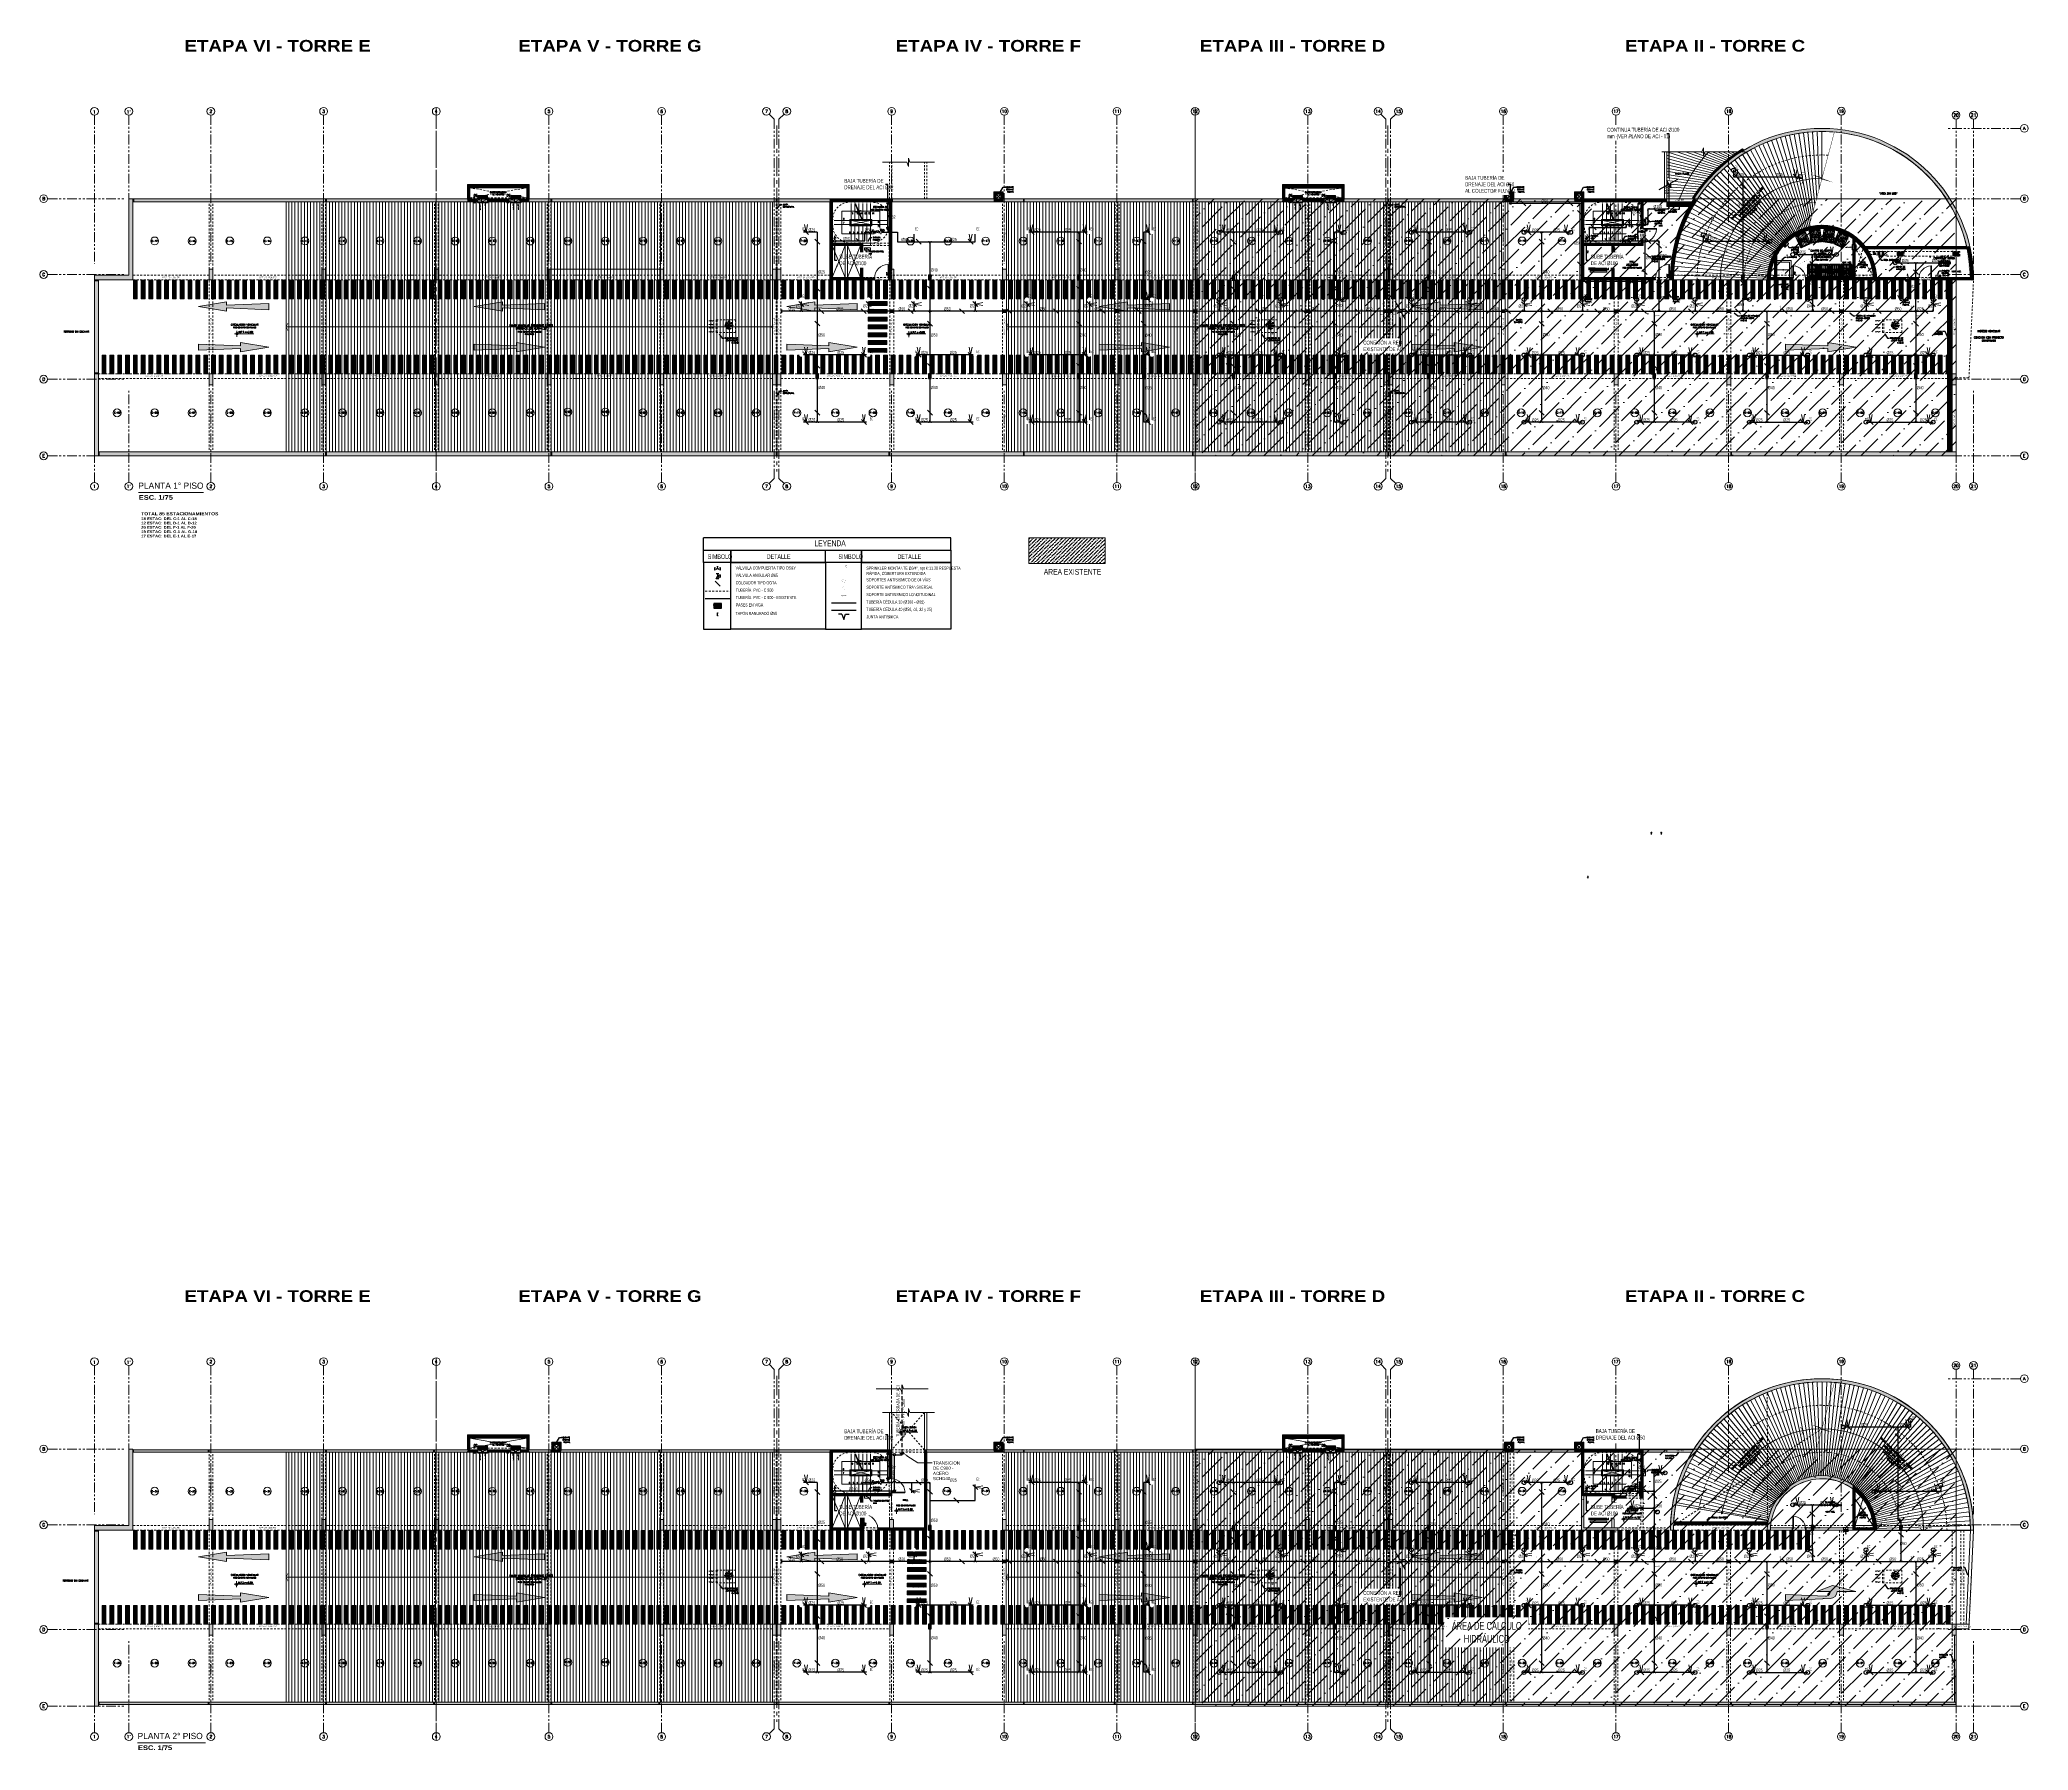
# Model space of a CAD drawing. Header units: millimetres. Extents: x 2085 to 2829, y 1352 to 1631.
# Drawn here: x 2109.7 to 2236.9, y 1440 to 1549.5 of the extents above; entities that cross this region are included whole.
import ezdxf
from ezdxf import colors
from ezdxf.entities.mleader import LeaderData, LeaderLine
from ezdxf.enums import TextEntityAlignment as Align
from ezdxf.math import Vec2, Vec3

# ---------------------------------------------------------------- set-up
doc = ezdxf.new("R2010")
doc.units = ezdxf.units.MM
doc.set_wipeout_variables(frame=1)
for name, pattern in [('CENTER', [2, 1.25, -0.25, 0.25, -0.25]), ('DASHED2', [0.375, 0.25, -0.125]), ('HIDDEN', [0.375, 0.25, -0.125]), ('HIDDEN2', [0.1875, 0.125, -0.0625]), ('PHANTOM', [2.5, 1.25, -0.25, 0.25, -0.25, 0.25, -0.25]), ('PHANTOM2', [1.25, 0.625, -0.125, 0.125, -0.125, 0.125, -0.125])]:
    doc.linetypes.add(name, pattern=pattern)
doc.layers.get('0').update_dxf_attribs({"color": 251, "lineweight": 9})
doc.layers.get('DEFPOINTS').update_dxf_attribs({"color": 251, "lineweight": 9})
for name, color, linetype, lineweight in [('000 SOS 911 - ACCESORIOS ACI', 3, 'Continuous', 20), ('000 SOS 911 ACCESORIOS', 3, 'Continuous', 20), ('000 SOS 911 Membrete', 7, 'Continuous', 25), ('000 SOS 911 ROCIADORES', 5, 'Continuous', 25), ('000 SOS 911 SOPORTES ACI', 3, 'Continuous', 25), ('000 SOS 911 TEXTOS ACI', 7, 'Continuous', 9), ('000 SOS 911 TUB. ENTERRADA  ACI', 5, 'DASHED2', 25), ('000 SOS 911 TUBERIA ACI', 3, 'Continuous', 25), ('000 SOS 911 TUBERIA ENTERRADA', 5, 'HIDDEN', 0), ('00_TEXTO_G3S', 7, 'Continuous', 9), ('A-BARANDAS', 251, 'Continuous', 9), ('A-CONTENEDOR DE BASURA', 251, 'Continuous', 13), ('A-EJES', 251, 'PHANTOM', 9), ('A-EQUIPAMIENTO', 251, 'Continuous', 13), ('A-ESTRUCTURA-HATCH', 251, 'Continuous', 13), ('A-ESTRUCTURA-PLACAS', 251, 'Continuous', 13), ('A-ESTRUCTURA-VIGAS', 251, 'HIDDEN2', 13), ('A-HATCH', 251, 'Continuous', 9), ('A-LINEAS', 251, 'Continuous', 9), ('A-MOBILIARIO', 251, 'Continuous', 13), ('A-MURO ALTO', 251, 'Continuous', 13), ('A-MURO BAJO', 251, 'Continuous', 9), ('A-MUROS', 251, 'Continuous', 9), ('A-NIVELES-NPT', 251, 'Continuous', 9), ('A-NUMERO ESTAC', 251, 'Continuous', 13), ('A-PROYECCIONES', 251, 'HIDDEN2', 9), ('A-PUERTAS', 251, 'Continuous', 9), ('A-SANITARIOS', 251, 'Continuous', 13), ('A-TEXTO-ACABADO PISO', 251, 'Continuous', 13), ('A-TEXTO-AMBIENTES', 251, 'Continuous', 9), ('A-TEXTO-INDICACIONES', 251, 'Continuous', 13), ('A-TEXTO-TITULOS', 251, 'Continuous', 9), ('A_30_DispositivosElect', 251, 'Continuous', 13), ('A_30_Extractores', 251, 'Continuous', 13), ('ACI', 3, 'ACI', 25), ('CIRCULACION PEATONAL', 251, 'Continuous', 13), ('Cotas', 251, 'Continuous', 13), ('L-03_EQUIP-ACCES', 251, 'Continuous', 13), ('L-04_EQ-MED-CONT', 251, 'Continuous', 13), ('L-06_EQ-FIN-CONT', 251, 'Continuous', 13), ('L3 Equipos y Ductos', 251, 'Continuous', 13), ('L4 Linea mediana', 251, 'Continuous', 13), ('L5 Linea mediana segmentada', 251, 'HIDDEN2', 13), ('L6 Linea fina', 251, 'Continuous', 13), ('Layer1', 1, 'Continuous', 9), ('MURO CF 120', 251, 'Continuous', 13), ('MURO CF 60', 251, 'Continuous', 13)]:
    doc.layers.add(name, color=color, linetype=linetype, lineweight=lineweight)
doc.layers.add('A-ETAPAS', color=251, linetype='Continuous', lineweight=9, plot=False)
doc.layers.add('A_50_Vigas Chata', color=251, linetype='HIDDEN', lineweight=13, plot=False)
doc.layers.get('A_30_DispositivosElect').off()
doc.styles.add('APPIA -TEXTOS-GENERALES', font='isocp.shx', dxfattribs={"oblique": 15})
doc.styles.add('ARIAL', font='arial.ttf', dxfattribs={"width": 0.8})
doc.styles.add('ESC-50', font='romans.shx', dxfattribs={"width": 0.9, "height": 0.1})
doc.styles.add('JNV ING', font='romans.shx', dxfattribs={"width": 0.7, "oblique": 8, "height": 0.15})
doc.styles.add('MQTEXTO', font='romans.shx')
doc.styles.add('PIPE', font='ARIALN.TTF', dxfattribs={"width": 0.8})
doc.styles.add('R160-75', font='ariblk.ttf', dxfattribs={"height": 0.6})
doc.styles.add('R175-75', font='GOTHIC.TTF', dxfattribs={"height": 0.4})
doc.styles.add('R80', font='romans.shx', dxfattribs={"width": 0.8, "oblique": 15, "height": 0.1})
doc.styles.add('ROMANS', font='romans.shx', dxfattribs={"width": 0.8})
doc.styles.get("Standard").update_dxf_attribs({"font": 'arial.ttf'})
doc.styles.add('TXT_COTAS', font='romans.shx', dxfattribs={"width": 0.8})
doc.linetypes.add('ACI', pattern='A,1.67,-0.3,["I",ARIAL,S=0.165,R=0,X=-0.165,Y=-0.0825],-0.025', length=1.995)
doc.linetypes.add('Fire-50-Wall', pattern='A,0.5,-0.075,["I",ESC-50,S=1,R=0,X=-0.03,Y=-0.05],-0.05', length=0.625)
pattern_1 = [(45, (-1.249632, 0), (-0.0265165, 0.0265165), [])]
pattern_2 = [(45, (-0.749632, 0), (-0.0265165, 0.0265165), [])]
pattern_3 = [(45, (-0.249632, 0), (-0.0265165, 0.0265165), [])]
pattern_4 = [(45, (0.250368, 0), (-0.0265165, 0.0265165), [])]
pattern_5 = [(45, (0.750368, 0), (-0.0265165, 0.0265165), [])]
pattern_6 = [(45, (1.250368, 0), (-0.0265165, 0.0265165), [])]
pattern_7 = [(45, (1.750368, 0), (-0.0265165, 0.0265165), [])]
pattern_8 = [(45, (2.250368, 0), (-0.0265165, 0.0265165), [])]
pattern_9 = [(45, (2.750368, 0), (-0.0265165, 0.0265165), [])]
pattern_10 = [(45, (3.250368, 0), (-0.0265165, 0.0265165), [])]
pattern_11 = [(45, (3.750368, 0), (-0.0265165, 0.0265165), [])]
pattern_12 = [(45, (4.250368, 0), (-0.0265165, 0.0265165), [])]
pattern_13 = [(45, (4.750368, 0), (-0.0265165, 0.0265165), [])]
pattern_14 = [(45, (5.250368, 0), (-0.0265165, 0.0265165), [])]
pattern_15 = [(45, (5.750368, 0), (-0.0265165, 0.0265165), [])]
pattern_16 = [(45, (6.250368, 0), (-0.0265165, 0.0265165), [])]
pattern_17 = [(45, (6.750368, 0), (-0.0265165, 0.0265165), [])]
pattern_18 = [(45, (7.250368, 0), (-0.0265165, 0.0265165), [])]
pattern_19 = [(45, (7.750368, 0), (-0.0265165, 0.0265165), [])]
pattern_20 = [(45, (8.250368, 0), (-0.0265165, 0.0265165), [])]
pattern_21 = [(45, (8.750368, 0), (-0.0265165, 0.0265165), [])]
pattern_22 = [(45, (9.250368, 0), (-0.0265165, 0.0265165), [])]
pattern_23 = [(45, (9.750368, 0), (-0.0265165, 0.0265165), [])]
pattern_24 = [(45, (10.250368, 0), (-0.0265165, 0.0265165), [])]
pattern_25 = [(45, (10.750368, 0), (-0.0265165, 0.0265165), [])]
pattern_26 = [(45, (11.250368, 0), (-0.0265165, 0.0265165), [])]
pattern_27 = [(45, (11.750368, 0), (-0.0265165, 0.0265165), [])]
pattern_28 = [(45, (12.250368, 0), (-0.0265165, 0.0265165), [])]
pattern_29 = [(45, (12.750368, 0), (-0.0265165, 0.0265165), [])]
pattern_30 = [(45, (13.250368, 0), (-0.0265165, 0.0265165), [])]
pattern_31 = [(45, (13.750368, 0), (-0.0265165, 0.0265165), [])]
pattern_32 = [(45, (14.250368, 0), (-0.0265165, 0.0265165), [])]
pattern_33 = [(45, (14.750368, 0), (-0.0265165, 0.0265165), [])]
pattern_34 = [(45, (15.250368, 0), (-0.0265165, 0.0265165), [])]
pattern_35 = [(45, (15.750368, 0), (-0.0265165, 0.0265165), [])]
pattern_36 = [(45, (16.250368, 0), (-0.0265165, 0.0265165), [])]
pattern_37 = [(45, (16.750368, 0), (-0.0265165, 0.0265165), [])]
pattern_38 = [(45, (17.250368, 0), (-0.0265165, 0.0265165), [])]
pattern_39 = [(45, (17.750368, 0), (-0.0265165, 0.0265165), [])]
pattern_40 = [(45, (18.250368, 0), (-0.0265165, 0.0265165), [])]
pattern_41 = [(45, (18.750368, 0), (-0.0265165, 0.0265165), [])]
pattern_42 = [(45, (19.250368, 0), (-0.0265165, 0.0265165), [])]
pattern_43 = [(45, (19.750368, 0), (-0.0265165, 0.0265165), [])]
pattern_44 = [(45, (20.250368, 0), (-0.0265165, 0.0265165), [])]
pattern_45 = [(45, (20.750368, 0), (-0.0265165, 0.0265165), [])]
pattern_46 = [(45, (21.250368, 0), (-0.0265165, 0.0265165), [])]
pattern_47 = [(45, (21.750368, 0), (-0.0265165, 0.0265165), [])]
pattern_48 = [(45, (22.250368, 0), (-0.0265165, 0.0265165), [])]
pattern_49 = [(45, (22.750368, 0), (-0.0265165, 0.0265165), [])]
pattern_50 = [(45, (23.250368, 0), (-0.0265165, 0.0265165), [])]
pattern_51 = [(45, (23.750368, 0), (-0.0265165, 0.0265165), [])]
pattern_52 = [(45, (24.250368, 0), (-0.0265165, 0.0265165), [])]
pattern_53 = [(45, (24.750368, 0), (-0.0265165, 0.0265165), [])]
pattern_54 = [(45, (25.250368, 0), (-0.0265165, 0.0265165), [])]
pattern_55 = [(45, (25.750368, 0), (-0.0265165, 0.0265165), [])]
pattern_56 = [(45, (26.250368, 0), (-0.0265165, 0.0265165), [])]
pattern_57 = [(45, (26.750368, 0), (-0.0265165, 0.0265165), [])]
pattern_58 = [(45, (27.250368, 0), (-0.0265165, 0.0265165), [])]
pattern_59 = [(45, (27.750368, 0), (-0.0265165, 0.0265165), [])]
pattern_60 = [(45, (28.250368, 0), (-0.0265165, 0.0265165), [])]
pattern_61 = [(45, (28.750368, 0), (-0.0265165, 0.0265165), [])]
pattern_62 = [(45, (29.250368, 0), (-0.0265165, 0.0265165), [])]
pattern_63 = [(45, (29.750368, 0), (-0.0265165, 0.0265165), [])]
pattern_64 = [(45, (30.250368, 0), (-0.0265165, 0.0265165), [])]
pattern_65 = [(45, (30.750368, 0), (-0.0265165, 0.0265165), [])]
pattern_66 = [(45, (31.250368, 0), (-0.0265165, 0.0265165), [])]
pattern_67 = [(45, (31.750368, 0), (-0.0265165, 0.0265165), [])]
pattern_68 = [(45, (32.250368, 0), (-0.0265165, 0.0265165), [])]
pattern_69 = [(45, (32.750368, 0), (-0.0265165, 0.0265165), [])]
pattern_70 = [(45, (33.250368, 0), (-0.0265165, 0.0265165), [])]
pattern_71 = [(45, (33.750368, 0), (-0.0265165, 0.0265165), [])]
pattern_72 = [(45, (34.250368, 0), (-0.0265165, 0.0265165), [])]
pattern_73 = [(45, (34.750368, 0), (-0.0265165, 0.0265165), [])]
pattern_74 = [(45, (35.250368, 0), (-0.0265165, 0.0265165), [])]
pattern_75 = [(45, (35.750368, 0), (-0.0265165, 0.0265165), [])]
pattern_76 = [(45, (36.250368, 0), (-0.0265165, 0.0265165), [])]
pattern_77 = [(45, (36.750368, 0), (-0.0265165, 0.0265165), [])]
pattern_78 = [(45, (37.250368, 0), (-0.0265165, 0.0265165), [])]
pattern_79 = [(45, (37.750368, 0), (-0.0265165, 0.0265165), [])]
pattern_80 = [(45, (38.250368, 0), (-0.0265165, 0.0265165), [])]
pattern_81 = [(45, (38.750368, 0), (-0.0265165, 0.0265165), [])]
pattern_82 = [(45, (39.250368, 0), (-0.0265165, 0.0265165), [])]
pattern_83 = [(45, (39.750368, 0), (-0.0265165, 0.0265165), [])]
pattern_84 = [(45, (40.250368, 0), (-0.0265165, 0.0265165), [])]
pattern_85 = [(45, (40.750368, 0), (-0.0265165, 0.0265165), [])]
pattern_86 = [(45, (41.250368, 0), (-0.0265165, 0.0265165), [])]
pattern_87 = [(45, (41.750368, 0), (-0.0265165, 0.0265165), [])]
pattern_88 = [(45, (42.250368, 0), (-0.0265165, 0.0265165), [])]
pattern_89 = [(45, (42.750368, 0), (-0.0265165, 0.0265165), [])]
pattern_90 = [(45, (43.250368, 0), (-0.0265165, 0.0265165), [])]
pattern_91 = [(45, (43.750368, 0), (-0.0265165, 0.0265165), [])]
pattern_92 = [(45, (44.250368, 0), (-0.0265165, 0.0265165), [])]
pattern_93 = [(45, (44.750368, 0), (-0.0265165, 0.0265165), [])]
pattern_94 = [(45, (45.250368, 0), (-0.0265165, 0.0265165), [])]
pattern_95 = [(45, (45.750368, 0), (-0.0265165, 0.0265165), [])]
pattern_96 = [(45, (46.250368, 0), (-0.0265165, 0.0265165), [])]
pattern_97 = [(45, (46.750368, 0), (-0.0265165, 0.0265165), [])]
pattern_98 = [(45, (47.250368, 0), (-0.0265165, 0.0265165), [])]
pattern_99 = [(45, (47.750368, 0), (-0.0265165, 0.0265165), [])]
pattern_100 = [(45, (48.250368, 0), (-0.0265165, 0.0265165), [])]
pattern_101 = [(45, (48.750368, 0), (-0.0265165, 0.0265165), [])]
pattern_102 = [(45, (49.250368, 0), (-0.0265165, 0.0265165), [])]
pattern_103 = [(45, (49.750368, 0), (-0.0265165, 0.0265165), [])]
pattern_104 = [(45, (50.250368, 0), (-0.0265165, 0.0265165), [])]
pattern_105 = [(45, (50.750368, 0), (-0.0265165, 0.0265165), [])]
pattern_106 = [(45, (51.250368, 0), (-0.0265165, 0.0265165), [])]
pattern_107 = [(45, (51.750368, 0), (-0.0265165, 0.0265165), [])]
pattern_108 = [(45, (52.250368, 0), (-0.0265165, 0.0265165), [])]
pattern_109 = [(45, (52.750368, 0), (-0.0265165, 0.0265165), [])]
pattern_110 = [(45, (53.250368, 0), (-0.0265165, 0.0265165), [])]
pattern_111 = [(45, (53.750368, 0), (-0.0265165, 0.0265165), [])]
pattern_112 = [(45, (54.250368, 0), (-0.0265165, 0.0265165), [])]
pattern_113 = [(45, (54.750368, 0), (-0.0265165, 0.0265165), [])]
pattern_114 = [(45, (55.250368, 0), (-0.0265165, 0.0265165), [])]
pattern_115 = [(45, (55.750368, 0), (-0.0265165, 0.0265165), [])]
pattern_116 = [(45, (56.250368, 0), (-0.0265165, 0.0265165), [])]
pattern_117 = [(45, (56.750368, 0), (-0.0265165, 0.0265165), [])]
pattern_118 = [(45, (57.250368, 0), (-0.0265165, 0.0265165), [])]
pattern_119 = [(45, (57.750368, 0), (-0.0265165, 0.0265165), [])]
pattern_120 = [(45, (58.250368, 0), (-0.0265165, 0.0265165), [])]
pattern_121 = [(45, (58.750368, 0), (-0.0265165, 0.0265165), [])]
pattern_122 = [(45, (59.250368, 0), (-0.0265165, 0.0265165), [])]
pattern_123 = [(45, (59.750368, 0), (-0.0265165, 0.0265165), [])]
pattern_124 = [(45, (60.250368, 0), (-0.0265165, 0.0265165), [])]
pattern_125 = [(45, (60.750368, 0), (-0.0265165, 0.0265165), [])]
pattern_126 = [(45, (61.250368, 0), (-0.0265165, 0.0265165), [])]
pattern_127 = [(45, (61.750368, 0), (-0.0265165, 0.0265165), [])]
pattern_128 = [(45, (62.250368, 0), (-0.0265165, 0.0265165), [])]
pattern_129 = [(45, (62.750368, 0), (-0.0265165, 0.0265165), [])]
pattern_130 = [(45, (63.250368, 0), (-0.0265165, 0.0265165), [])]
pattern_131 = [(45, (63.750368, 0), (-0.0265165, 0.0265165), [])]
pattern_132 = [(45, (64.250368, 0), (-0.0265165, 0.0265165), [])]
pattern_133 = [(45, (64.750368, 0), (-0.0265165, 0.0265165), [])]
pattern_134 = [(45, (65.250368, 0), (-0.0265165, 0.0265165), [])]
pattern_135 = [(45, (65.750368, 0), (-0.0265165, 0.0265165), [])]
pattern_136 = [(45, (66.250368, 0), (-0.0265165, 0.0265165), [])]
pattern_137 = [(45, (66.750368, 0), (-0.0265165, 0.0265165), [])]
pattern_138 = [(45, (67.250368, 0), (-0.0265165, 0.0265165), [])]
pattern_139 = [(45, (67.750368, 0), (-0.0265165, 0.0265165), [])]
pattern_140 = [(45, (68.250368, 0), (-0.0265165, 0.0265165), [])]
pattern_141 = [(45, (68.750368, 0), (-0.0265165, 0.0265165), [])]
pattern_142 = [(45, (69.250368, 0), (-0.0265165, 0.0265165), [])]
pattern_143 = [(45, (69.750368, 0), (-0.0265165, 0.0265165), [])]
pattern_144 = [(45, (70.250368, 0), (-0.0265165, 0.0265165), [])]
pattern_145 = [(45, (70.750368, 0), (-0.0265165, 0.0265165), [])]
pattern_146 = [(45, (71.250368, 0), (-0.0265165, 0.0265165), [])]
pattern_147 = [(45, (71.750368, 0), (-0.0265165, 0.0265165), [])]
pattern_148 = [(45, (72.250368, 0), (-0.0265165, 0.0265165), [])]
pattern_149 = [(45, (72.750368, 0), (-0.0265165, 0.0265165), [])]
pattern_150 = [(45, (73.250368, 0), (-0.0265165, 0.0265165), [])]
pattern_151 = [(45, (73.750368, 0), (-0.0265165, 0.0265165), [])]
pattern_152 = [(45, (74.250368, 0), (-0.0265165, 0.0265165), [])]
pattern_153 = [(45, (74.750368, 0), (-0.0265165, 0.0265165), [])]
pattern_154 = [(45, (75.250368, 0), (-0.0265165, 0.0265165), [])]
pattern_155 = [(45, (75.750368, 0), (-0.0265165, 0.0265165), [])]
pattern_156 = [(45, (76.250368, 0), (-0.0265165, 0.0265165), [])]
pattern_157 = [(45, (76.750368, 0), (-0.0265165, 0.0265165), [])]
pattern_158 = [(45, (77.250368, 0), (-0.0265165, 0.0265165), [])]
pattern_159 = [(45, (77.750368, 0), (-0.0265165, 0.0265165), [])]
pattern_160 = [(45, (78.250368, 0), (-0.0265165, 0.0265165), [])]
pattern_161 = [(45, (78.750368, 0), (-0.0265165, 0.0265165), [])]
pattern_162 = [(45, (79.250368, 0), (-0.0265165, 0.0265165), [])]
pattern_163 = [(45, (79.750368, 0), (-0.0265165, 0.0265165), [])]
pattern_164 = [(45, (80.250368, 0), (-0.0265165, 0.0265165), [])]
pattern_165 = [(45, (80.750368, 0), (-0.0265165, 0.0265165), [])]
pattern_166 = [(45, (81.250368, 0), (-0.0265165, 0.0265165), [])]
pattern_167 = [(45, (81.750368, 0), (-0.0265165, 0.0265165), [])]
pattern_168 = [(45, (82.250368, 0), (-0.0265165, 0.0265165), [])]
pattern_169 = [(45, (82.750368, 0), (-0.0265165, 0.0265165), [])]
pattern_170 = [(45, (83.250368, 0), (-0.0265165, 0.0265165), [])]
pattern_171 = [(45, (83.750368, 0), (-0.0265165, 0.0265165), [])]
pattern_172 = [(45, (84.250368, 0), (-0.0265165, 0.0265165), [])]
pattern_173 = [(45, (84.750368, 0), (-0.0265165, 0.0265165), [])]
pattern_174 = [(45, (85.250368, 0), (-0.0265165, 0.0265165), [])]
pattern_175 = [(45, (85.750368, 0), (-0.0265165, 0.0265165), [])]
pattern_176 = [(45, (86.250368, 0), (-0.0265165, 0.0265165), [])]
pattern_177 = [(45, (86.750368, 0), (-0.0265165, 0.0265165), [])]
pattern_178 = [(45, (87.250368, 0), (-0.0265165, 0.0265165), [])]
pattern_179 = [(45, (87.750368, 0), (-0.0265165, 0.0265165), [])]
pattern_180 = [(45, (88.250368, 0), (-0.0265165, 0.0265165), [])]
pattern_181 = [(45, (88.750368, 0), (-0.0265165, 0.0265165), [])]
pattern_182 = [(45, (89.250368, 0), (-0.0265165, 0.0265165), [])]
pattern_183 = [(45, (89.750368, 0), (-0.0265165, 0.0265165), [])]
pattern_184 = [(45, (90.250368, 0), (-0.0265165, 0.0265165), [])]
pattern_185 = [(45, (90.750368, 0), (-0.0265165, 0.0265165), [])]
pattern_186 = [(45, (91.250368, 0), (-0.0265165, 0.0265165), [])]
pattern_187 = [(45, (91.750368, 0), (-0.0265165, 0.0265165), [])]
pattern_188 = [(45, (92.250368, 0), (-0.0265165, 0.0265165), [])]
pattern_189 = [(45, (92.750368, 0), (-0.0265165, 0.0265165), [])]
pattern_190 = [(45, (93.250368, 0), (-0.0265165, 0.0265165), [])]
pattern_191 = [(45, (93.750368, 0), (-0.0265165, 0.0265165), [])]
pattern_192 = [(45, (94.250368, 0), (-0.0265165, 0.0265165), [])]
pattern_193 = [(45, (94.750368, 0), (-0.0265165, 0.0265165), [])]
pattern_194 = [(45, (95.250368, 0), (-0.0265165, 0.0265165), [])]
pattern_195 = [(45, (95.750368, 0), (-0.0265165, 0.0265165), [])]
pattern_196 = [(45, (96.250368, 0), (-0.0265165, 0.0265165), [])]
pattern_197 = [(45, (96.750368, 0), (-0.0265165, 0.0265165), [])]
pattern_198 = [(45, (97.250368, 0), (-0.0265165, 0.0265165), [])]
pattern_199 = [(45, (97.750368, 0), (-0.0265165, 0.0265165), [])]
pattern_200 = [(45, (98.250368, 0), (-0.0265165, 0.0265165), [])]
pattern_201 = [(45, (98.750368, 0), (-0.0265165, 0.0265165), [])]
pattern_202 = [(45, (99.250368, 0), (-0.0265165, 0.0265165), [])]
pattern_203 = [(45, (99.750368, 0), (-0.0265165, 0.0265165), [])]
pattern_204 = [(45, (100.250368, 0), (-0.0265165, 0.0265165), [])]
pattern_205 = [(45, (100.750368, 0), (-0.0265165, 0.0265165), [])]
pattern_206 = [(45, (101.250368, 0), (-0.0265165, 0.0265165), [])]
pattern_207 = [(45, (101.750368, 0), (-0.0265165, 0.0265165), [])]
pattern_208 = [(45, (102.250368, 0), (-0.0265165, 0.0265165), [])]
pattern_209 = [(45, (102.750368, 0), (-0.0265165, 0.0265165), [])]
pattern_210 = [(45, (103.250368, 0), (-0.0265165, 0.0265165), [])]
pattern_211 = [(45, (103.750368, 0), (-0.0265165, 0.0265165), [])]
pattern_212 = [(45, (104.250368, 0), (-0.0265165, 0.0265165), [])]
pattern_213 = [(45, (104.750368, 0), (-0.0265165, 0.0265165), [])]
pattern_214 = [(45, (105.250368, 0), (-0.0265165, 0.0265165), [])]
pattern_215 = [(45, (105.750368, 0), (-0.0265165, 0.0265165), [])]
pattern_216 = [(45, (106.250368, 0), (-0.0265165, 0.0265165), [])]
pattern_217 = [(45, (106.750368, 0), (-0.0265165, 0.0265165), [])]
pattern_218 = [(45, (107.250368, 0), (-0.0265165, 0.0265165), [])]
pattern_219 = [(45, (107.750368, 0), (-0.0265165, 0.0265165), [])]
pattern_220 = [(45, (108.250368, 0), (-0.0265165, 0.0265165), [])]
pattern_221 = [(45, (108.750368, 0), (-0.0265165, 0.0265165), [])]
pattern_222 = [(45, (109.250368, 0), (-0.0265165, 0.0265165), [])]
pattern_223 = [(45, (109.750368, 0), (-0.0265165, 0.0265165), [])]
pattern_224 = [(45, (110.250368, 0), (-0.0265165, 0.0265165), [])]
pattern_225 = [(45, (110.750368, 0), (-0.0265165, 0.0265165), [])]
pattern_226 = [(45, (111.250368, 0), (-0.0265165, 0.0265165), [])]
pattern_227 = [(45, (111.750368, 0), (-0.0265165, 0.0265165), [])]
pattern_228 = [(45, (112.250368, 0), (-0.0265165, 0.0265165), [])]
pattern_229 = [(45, (112.750368, 0), (-0.0265165, 0.0265165), [])]
pattern_230 = [(45, (113.250368, 0), (-0.0265165, 0.0265165), [])]
pattern_231 = [(45, (113.750368, 0), (-0.0265165, 0.0265165), [])]
pattern_232 = [(45, (114.250368, 0), (-0.0265165, 0.0265165), [])]
pattern_233 = [(45, (114.750368, 0), (-0.0265165, 0.0265165), [])]
pattern_234 = [(45, (114.11085, 0), (-0.0265165, 0.0265165), [])]
pattern_235 = [(45, (114.61085, 0), (-0.0265165, 0.0265165), [])]
pattern_236 = [(45, (115.11085, 0), (-0.0265165, 0.0265165), [])]
pattern_237 = [(45, (115.61085, 0), (-0.0265165, 0.0265165), [])]
pattern_238 = [(45, (116.11085, 0), (-0.0265165, 0.0265165), [])]
pattern_239 = [(45, (116.61085, 0), (-0.0265165, 0.0265165), [])]
pattern_240 = [(45, (117.11085, 0), (-0.0265165, 0.0265165), [])]
pattern_241 = [(45, (-224229.893065, -8186668.82397), (-0.03535533905933, 0.03535533905933), [])]
pattern_242 = [(45, (2160.365565, 1539.087875), (-0.03535534, 0.03535534), [])]
pattern_243 = [(45, (2210.249024, 1534.23568), (-0.03535534, 0.03535534), [])]
pattern_244 = [(45, (-224229.89346, -8186708.82434), (-0.03535533905933, 0.03535533905933), [])]
pattern_245 = [(45, (2166.415836, 1454.087505), (-0.03535534, 0.03535534), [])]
pattern_246 = [(45, (2210.24863, 1494.23531), (-0.03535534, 0.03535534), [])]
pattern_247 = [(45, (-224231.686524, -8186668.821733), (-0.03535533905933, 0.03535533905933), [])]

# ---------------------------------------------------------------- blocks, each defined once
blk = doc.blocks.new('001')
at = {"layer": '000 SOS 911 ROCIADORES'}
blk.add_circle((2878.502, 1470.134, 0), 0.0952, dxfattribs=at)
blk = doc.blocks.new('002')
at = {"layer": '000 SOS 911 ROCIADORES', "color": 5, "style": 'PIPE', "width": 0.641273}
blk.add_text('EC', height=0.1469, dxfattribs=at).set_placement((2884.569, 1470.262, 0), (2884.719, 1470.262, 0), align=Align.FIT)
blk.add_wipeout([(2884.601, 1470.177), (2884.601, 1470.178), (2884.601, 1470.179), (2884.601, 1470.18), (2884.601, 1470.182), (2884.601, 1470.183), (2884.601, 1470.184), (2884.601, 1470.185), (2884.601, 1470.186), (2884.601, 1470.188), (2884.601, 1470.189), (2884.6, 1470.19), (2884.6, 1470.191), (2884.6, 1470.192), (2884.6, 1470.194), (2884.6, 1470.195), (2884.599, 1470.196), (2884.599, 1470.197), (2884.599, 1470.198), (2884.599, 1470.199), (2884.598, 1470.201), (2884.598, 1470.202), (2884.598, 1470.203), (2884.597, 1470.204), (2884.597, 1470.205), (2884.597, 1470.206), (2884.596, 1470.207), (2884.596, 1470.209), (2884.596, 1470.21), (2884.595, 1470.211), (2884.595, 1470.212), (2884.594, 1470.213), (2884.594, 1470.214), (2884.593, 1470.215), (2884.593, 1470.216), (2884.592, 1470.217), (2884.592, 1470.218), (2884.591, 1470.22), (2884.591, 1470.221), (2884.59, 1470.222), (2884.59, 1470.223), (2884.589, 1470.224), (2884.588, 1470.225), (2884.588, 1470.226), (2884.587, 1470.227), (2884.587, 1470.228), (2884.586, 1470.229), (2884.585, 1470.23), (2884.585, 1470.231), (2884.584, 1470.232), (2884.583, 1470.233), (2884.582, 1470.234), (2884.582, 1470.235), (2884.581, 1470.236), (2884.58, 1470.237), (2884.579, 1470.238), (2884.579, 1470.238), (2884.578, 1470.239), (2884.577, 1470.24), (2884.576, 1470.241), (2884.576, 1470.242), (2884.575, 1470.243), (2884.574, 1470.244), (2884.573, 1470.245), (2884.572, 1470.245), (2884.571, 1470.246), (2884.57, 1470.247), (2884.57, 1470.248), (2884.569, 1470.249), (2884.568, 1470.249), (2884.567, 1470.25), (2884.566, 1470.251), (2884.565, 1470.252), (2884.564, 1470.252), (2884.563, 1470.253), (2884.562, 1470.254), (2884.561, 1470.255), (2884.56, 1470.255), (2884.559, 1470.256), (2884.558, 1470.257), (2884.557, 1470.257), (2884.556, 1470.258), (2884.555, 1470.259), (2884.554, 1470.259), (2884.553, 1470.26), (2884.552, 1470.26), (2884.551, 1470.261), (2884.55, 1470.261), (2884.549, 1470.262), (2884.548, 1470.263), (2884.547, 1470.263), (2884.546, 1470.264), (2884.544, 1470.264), (2884.543, 1470.264), (2884.542, 1470.265), (2884.541, 1470.265), (2884.54, 1470.266), (2884.539, 1470.266), (2884.538, 1470.267), (2884.537, 1470.267), (2884.536, 1470.267), (2884.534, 1470.268), (2884.533, 1470.268), (2884.532, 1470.268), (2884.531, 1470.269), (2884.53, 1470.269), (2884.529, 1470.269), (2884.527, 1470.27), (2884.526, 1470.27), (2884.525, 1470.27), (2884.524, 1470.27), (2884.523, 1470.271), (2884.522, 1470.271), (2884.52, 1470.271), (2884.519, 1470.271), (2884.518, 1470.271), (2884.517, 1470.271), (2884.516, 1470.272), (2884.514, 1470.272), (2884.513, 1470.272), (2884.512, 1470.272), (2884.511, 1470.272), (2884.51, 1470.272), (2884.508, 1470.272), (2884.507, 1470.272), (2884.506, 1470.272), (2884.505, 1470.272), (2884.504, 1470.272), (2884.503, 1470.272), (2884.501, 1470.272), (2884.5, 1470.272), (2884.499, 1470.272), (2884.498, 1470.272), (2884.497, 1470.272), (2884.495, 1470.271), (2884.494, 1470.271), (2884.493, 1470.271), (2884.492, 1470.271), (2884.491, 1470.271), (2884.489, 1470.271), (2884.488, 1470.27), (2884.487, 1470.27), (2884.486, 1470.27), (2884.485, 1470.27), (2884.484, 1470.269), (2884.482, 1470.269), (2884.481, 1470.269), (2884.48, 1470.268), (2884.479, 1470.268), (2884.478, 1470.268), (2884.477, 1470.267), (2884.476, 1470.267), (2884.474, 1470.267), (2884.473, 1470.266), (2884.472, 1470.266), (2884.471, 1470.265), (2884.47, 1470.265), (2884.469, 1470.264), (2884.468, 1470.264), (2884.467, 1470.264), (2884.466, 1470.263), (2884.464, 1470.263), (2884.463, 1470.262), (2884.462, 1470.261), (2884.461, 1470.261), (2884.46, 1470.26), (2884.459, 1470.26), (2884.458, 1470.259), (2884.457, 1470.259), (2884.456, 1470.258), (2884.455, 1470.257), (2884.454, 1470.257), (2884.453, 1470.256), (2884.452, 1470.255), (2884.451, 1470.255), (2884.45, 1470.254), (2884.449, 1470.253), (2884.448, 1470.252), (2884.447, 1470.252), (2884.446, 1470.251), (2884.445, 1470.25), (2884.444, 1470.249), (2884.444, 1470.249), (2884.443, 1470.248), (2884.442, 1470.247), (2884.441, 1470.246), (2884.44, 1470.245), (2884.439, 1470.245), (2884.438, 1470.244), (2884.437, 1470.243), (2884.437, 1470.242), (2884.436, 1470.241), (2884.435, 1470.24), (2884.434, 1470.239), (2884.433, 1470.238), (2884.433, 1470.238), (2884.432, 1470.237), (2884.431, 1470.236), (2884.43, 1470.235), (2884.43, 1470.234), (2884.429, 1470.233), (2884.428, 1470.232), (2884.428, 1470.231), (2884.427, 1470.23), (2884.426, 1470.229), (2884.426, 1470.228), (2884.425, 1470.227), (2884.424, 1470.226), (2884.424, 1470.225), (2884.423, 1470.224), (2884.423, 1470.223), (2884.422, 1470.222), (2884.422, 1470.221), (2884.421, 1470.22), (2884.42, 1470.218), (2884.42, 1470.217), (2884.419, 1470.216), (2884.419, 1470.215), (2884.418, 1470.214), (2884.418, 1470.213), (2884.418, 1470.212), (2884.417, 1470.211), (2884.417, 1470.21), (2884.416, 1470.209), (2884.416, 1470.207), (2884.416, 1470.206), (2884.415, 1470.205), (2884.415, 1470.204), (2884.414, 1470.203), (2884.414, 1470.202), (2884.414, 1470.201), (2884.414, 1470.199), (2884.413, 1470.198), (2884.413, 1470.197), (2884.413, 1470.196), (2884.413, 1470.195), (2884.412, 1470.194), (2884.412, 1470.192), (2884.412, 1470.191), (2884.412, 1470.19), (2884.412, 1470.189), (2884.411, 1470.188), (2884.411, 1470.186), (2884.411, 1470.185), (2884.411, 1470.184), (2884.411, 1470.183), (2884.411, 1470.182), (2884.411, 1470.18), (2884.411, 1470.179), (2884.411, 1470.178), (2884.411, 1470.177), (2884.411, 1470.176), (2884.411, 1470.174), (2884.411, 1470.173), (2884.411, 1470.172), (2884.411, 1470.171), (2884.411, 1470.17), (2884.411, 1470.168), (2884.411, 1470.167), (2884.411, 1470.166), (2884.412, 1470.165), (2884.412, 1470.164), (2884.412, 1470.163), (2884.412, 1470.161), (2884.412, 1470.16), (2884.413, 1470.159), (2884.413, 1470.158), (2884.413, 1470.157), (2884.413, 1470.155), (2884.414, 1470.154), (2884.414, 1470.153), (2884.414, 1470.152), (2884.414, 1470.151), (2884.415, 1470.15), (2884.415, 1470.149), (2884.416, 1470.147), (2884.416, 1470.146), (2884.416, 1470.145), (2884.417, 1470.144), (2884.417, 1470.143), (2884.418, 1470.142), (2884.418, 1470.141), (2884.418, 1470.14), (2884.419, 1470.138), (2884.419, 1470.137), (2884.42, 1470.136), (2884.42, 1470.135), (2884.421, 1470.134), (2884.422, 1470.133), (2884.422, 1470.132), (2884.423, 1470.131), (2884.423, 1470.13), (2884.424, 1470.129), (2884.424, 1470.128), (2884.425, 1470.127), (2884.426, 1470.126), (2884.426, 1470.125), (2884.427, 1470.124), (2884.428, 1470.123), (2884.428, 1470.122), (2884.429, 1470.121), (2884.43, 1470.12), (2884.43, 1470.119), (2884.431, 1470.118), (2884.432, 1470.117), (2884.433, 1470.116), (2884.433, 1470.115), (2884.434, 1470.114), (2884.435, 1470.113), (2884.436, 1470.113), (2884.437, 1470.112), (2884.437, 1470.111), (2884.438, 1470.11), (2884.439, 1470.109), (2884.44, 1470.108), (2884.441, 1470.107), (2884.442, 1470.107), (2884.443, 1470.106), (2884.444, 1470.105), (2884.444, 1470.104), (2884.445, 1470.103), (2884.446, 1470.103), (2884.447, 1470.102), (2884.448, 1470.101), (2884.449, 1470.1), (2884.45, 1470.1), (2884.451, 1470.099), (2884.452, 1470.098), (2884.453, 1470.098), (2884.454, 1470.097), (2884.455, 1470.096), (2884.456, 1470.096), (2884.457, 1470.095), (2884.458, 1470.095), (2884.459, 1470.094), (2884.46, 1470.093), (2884.461, 1470.093), (2884.462, 1470.092), (2884.463, 1470.092), (2884.464, 1470.091), (2884.466, 1470.091), (2884.467, 1470.09), (2884.468, 1470.09), (2884.469, 1470.089), (2884.47, 1470.089), (2884.471, 1470.088), (2884.472, 1470.088), (2884.473, 1470.087), (2884.474, 1470.087), (2884.476, 1470.087), (2884.477, 1470.086), (2884.478, 1470.086), (2884.479, 1470.086), (2884.48, 1470.085), (2884.481, 1470.085), (2884.482, 1470.085), (2884.484, 1470.084), (2884.485, 1470.084), (2884.486, 1470.084), (2884.487, 1470.084), (2884.488, 1470.083), (2884.489, 1470.083), (2884.491, 1470.083), (2884.492, 1470.083), (2884.493, 1470.082), (2884.494, 1470.082), (2884.495, 1470.082), (2884.497, 1470.082), (2884.498, 1470.082), (2884.499, 1470.082), (2884.5, 1470.082), (2884.501, 1470.082), (2884.503, 1470.082), (2884.504, 1470.082), (2884.505, 1470.082), (2884.506, 1470.082), (2884.507, 1470.082), (2884.508, 1470.082), (2884.51, 1470.082), (2884.511, 1470.082), (2884.512, 1470.082), (2884.513, 1470.082), (2884.514, 1470.082), (2884.516, 1470.082), (2884.517, 1470.082), (2884.518, 1470.082), (2884.519, 1470.082), (2884.52, 1470.083), (2884.522, 1470.083), (2884.523, 1470.083), (2884.524, 1470.083), (2884.525, 1470.084), (2884.526, 1470.084), (2884.527, 1470.084), (2884.529, 1470.084), (2884.53, 1470.085), (2884.531, 1470.085), (2884.532, 1470.085), (2884.533, 1470.086), (2884.534, 1470.086), (2884.536, 1470.086), (2884.537, 1470.087), (2884.538, 1470.087), (2884.539, 1470.087), (2884.54, 1470.088), (2884.541, 1470.088), (2884.542, 1470.089), (2884.543, 1470.089), (2884.544, 1470.09), (2884.546, 1470.09), (2884.547, 1470.091), (2884.548, 1470.091), (2884.549, 1470.092), (2884.55, 1470.092), (2884.551, 1470.093), (2884.552, 1470.093), (2884.553, 1470.094), (2884.554, 1470.095), (2884.555, 1470.095), (2884.556, 1470.096), (2884.557, 1470.096), (2884.558, 1470.097), (2884.559, 1470.098), (2884.56, 1470.098), (2884.561, 1470.099), (2884.562, 1470.1), (2884.563, 1470.1), (2884.564, 1470.101), (2884.565, 1470.102), (2884.566, 1470.103), (2884.567, 1470.103), (2884.568, 1470.104), (2884.569, 1470.105), (2884.57, 1470.106), (2884.57, 1470.107), (2884.571, 1470.107), (2884.572, 1470.108), (2884.573, 1470.109), (2884.574, 1470.11), (2884.575, 1470.111), (2884.576, 1470.112), (2884.576, 1470.113), (2884.577, 1470.113), (2884.578, 1470.114), (2884.579, 1470.115), (2884.579, 1470.116), (2884.58, 1470.117), (2884.581, 1470.118), (2884.582, 1470.119), (2884.582, 1470.12), (2884.583, 1470.121), (2884.584, 1470.122), (2884.585, 1470.123), (2884.585, 1470.124), (2884.586, 1470.125), (2884.587, 1470.126), (2884.587, 1470.127), (2884.588, 1470.128), (2884.588, 1470.129), (2884.589, 1470.13), (2884.59, 1470.131), (2884.59, 1470.132), (2884.591, 1470.133), (2884.591, 1470.134), (2884.592, 1470.135), (2884.592, 1470.136), (2884.593, 1470.137), (2884.593, 1470.138), (2884.594, 1470.14), (2884.594, 1470.141), (2884.595, 1470.142), (2884.595, 1470.143), (2884.596, 1470.144), (2884.596, 1470.145), (2884.596, 1470.146), (2884.597, 1470.147), (2884.597, 1470.149), (2884.597, 1470.15), (2884.598, 1470.151), (2884.598, 1470.152), (2884.598, 1470.153), (2884.599, 1470.154), (2884.599, 1470.155), (2884.599, 1470.157), (2884.599, 1470.158), (2884.6, 1470.159), (2884.6, 1470.16), (2884.6, 1470.161), (2884.6, 1470.163), (2884.6, 1470.164), (2884.601, 1470.165), (2884.601, 1470.166), (2884.601, 1470.167), (2884.601, 1470.168), (2884.601, 1470.17), (2884.601, 1470.171), (2884.601, 1470.172), (2884.601, 1470.173), (2884.601, 1470.174), (2884.601, 1470.176)]).translate(0, 0, 0).dxf.layer = '000 SOS 911 ROCIADORES'
blk = doc.blocks.new('003')
at = {"layer": '000 SOS 911 ROCIADORES', "xscale": 1.3, "yscale": 1.3, "zscale": 1.3}
blk.add_blockref('002', (-841.84, -416.77, 0), dxfattribs=at)
blk = doc.blocks.new('PASE EN VIGA')
at = {"layer": '000 SOS 911 TUB. ENTERRADA  ACI'}
h = blk.add_hatch(dxfattribs=at)
h.set_pattern_fill('ANSI31', color=6, scale=0.0046)
h.paths.add_polyline_path([(2188.783, 1180.57), (2188.783, 1180.71), (2188.533, 1180.71), (2188.533, 1180.57)])
at = {"layer": '000 SOS 911 TUB. ENTERRADA  ACI', "color": 6, "linetype": 'ByBlock'}
blk.add_lwpolyline([(2188.533, 1180.57), (2188.783, 1180.57), (2188.783, 1180.71), (2188.533, 1180.71)], close=True, dxfattribs=at)
blk = doc.blocks.new('007')
at = {"layer": '000 SOS 911 - ACCESORIOS ACI'}
for q in [(26830.84, -4054.77, 0), (26831.02, -4054.77, 0)]:
    blk.add_line((26830.93, -4055.25, 0), q, dxfattribs=at)
blk = doc.blocks.new('ACCS.ELBOW.90')
at = {"layer": '000 SOS 911 - ACCESORIOS ACI', "color": 100}
for p, q in [((0.1, 0.17), (-0.1, 0.17)), ((0.17, -0.1), (0.17, 0.1))]:
    blk.add_line(p, q, dxfattribs=at)
at = {"layer": '000 SOS 911 - ACCESORIOS ACI', "color": 9}
for p in [(0, 0.17), (0.17, 0)]:
    blk.add_line(p, (0, 0), dxfattribs=at)
blk = doc.blocks.new('015')
at = {"layer": '000 SOS 911 - ACCESORIOS ACI', "lineweight": 30}
for p, q in [((1808.368, 1494.473), (1808.473, 1494.421)), ((1808.368, 1494.473), (1808.368, 1494.369)), ((1808.368, 1494.369), (1808.473, 1494.421)), ((1808.42, 1494.525), (1808.525, 1494.525)), ((1808.42, 1494.317), (1808.473, 1494.421)), ((1808.42, 1494.317), (1808.525, 1494.317)), ((1808.525, 1494.317), (1808.473, 1494.421))]:
    blk.add_line(p, q, dxfattribs=at)
blk.add_lwpolyline([(1808.473, 1494.525), (1808.473, 1494.421)], dxfattribs=at)
blk = doc.blocks.new('Soporte Longitudinal')
at = {"layer": '000 SOS 911 SOPORTES ACI', "const_width": 0.02}
blk.add_lwpolyline([(-0.14, -0.15), (-0.4, 0), (0.4, 0), (0.2, 0.16)], dxfattribs=at)
blk = doc.blocks.new('005')
at = {"layer": '000 SOS 911 ACCESORIOS'}
for p, q in [((1806.761, 1494.128), (1806.978, 1494.012)), ((1806.978, 1494.128), (1806.761, 1494.012)), ((1806.761, 1494.012), (1806.761, 1494.128)), ((1806.84, 1494.172), (1806.9, 1494.172)), ((1806.87, 1494.07), (1806.87, 1494.187)), ((1806.978, 1494.012), (1806.978, 1494.128))]:
    blk.add_line(p, q, dxfattribs=at)
blk = doc.blocks.new('JUNTA ANTI')
at = {"layer": '000 SOS 911 TUBERIA ACI', "color": 1}
for p, q in [((157.27, 103.3, 0), (157.03, 104.04, 0)), ((157.52, 104.04, 0), (157.27, 103.3, 0))]:
    blk.add_line(p, q, dxfattribs=at)
at = {"layer": '000 SOS 911 TUBERIA ACI', "color": 1, "ltscale": 0.25, "elevation": 0}
for points in [[(157.03, 104.04), (156.55, 104.04)], [(157.52, 104.04), (157.99, 104.04)]]:
    blk.add_lwpolyline(points, dxfattribs=at)
blk = doc.blocks.new('000 SOS 911 Valvula Check')
at = {"layer": '000 SOS 911 - ACCESORIOS ACI', "color": 3}
for p, q in [((-0.26, 0.15), (-0.26, -0.15)), ((-0.26, -0.15), (0.27, 0.15)), ((0.27, -0.15), (-0.26, 0.15)), ((-0.21, 0.17), (-0.11, 0.23)), ((-0.21, 0.17), (0.21, 0.17)), ((0.27, 0.15), (0.27, -0.15))]:
    blk.add_line(p, q, dxfattribs=at)
blk = doc.blocks.new('000 SOS 911 Valvula Mariposa')
at = {"layer": '000 SOS 911 - ACCESORIOS ACI'}
blk.add_line((0, 0), (0, 0.24), dxfattribs=at)
blk.add_lwpolyline([(0.27, 0.15), (-0.27, -0.15), (-0.27, 0.15), (0.27, -0.15), (0.27, 0.15)], dxfattribs=at)
blk.add_lwpolyline([(0.11, 0.3), (0, 0.3), (0, 0.24), (0.11, 0.24)], close=True, dxfattribs=at)
blk = doc.blocks.new('011')
at = {"layer": '000 SOS 911 ACCESORIOS', "xscale": 0.625, "yscale": 0.625, "zscale": 0.625}
blk.add_blockref('000 SOS 911 Valvula Mariposa', (26824.9, -4056.62, 0), dxfattribs=at)
blk = doc.blocks.new('019')
at = {"layer": '000 SOS 911 - ACCESORIOS ACI', "color": 3, "lineweight": 30}
for p, q in [((1808.366, 1493.047), (1808.474, 1492.988)), ((1808.474, 1493.047), (1808.366, 1492.988)), ((1808.366, 1492.988), (1808.366, 1493.047)), ((1808.42, 1493.017), (1808.42, 1493.06)), ((1808.42, 1493.06), (1808.472, 1493.06)), ((1808.474, 1492.988), (1808.474, 1493.047))]:
    blk.add_line(p, q, dxfattribs=at)
blk = doc.blocks.new('008')
at = {"layer": '000 SOS 911 - ACCESORIOS ACI', "elevation": 0}
blk.add_lwpolyline([(26824.91, -4055.8), (26824.98, -4055.61), (26824.91, -4055.43), (26824.83, -4055.61)], close=True, dxfattribs=at)
at = {"layer": '000 SOS 911 - ACCESORIOS ACI'}
blk.add_circle((26824.91, -4055.39, 0), 0.0443, dxfattribs=at)
blk = doc.blocks.new('010')
at = {"layer": '000 SOS 911 - ACCESORIOS ACI', "color": 3, "lineweight": 30}
for p, q in [((1806.9, 1492.27), (1806.84, 1492.36)), ((1806.84, 1492.36), (1806.84, 1492.34)), ((1806.84, 1492.36), (1806.85, 1492.35)), ((1806.87, 1492.23), (1806.87, 1492.26))]:
    blk.add_line(p, q, dxfattribs=at)
blk.add_circle((1806.87, 1492.32), 0.06, dxfattribs=at)
blk = doc.blocks.new('EST P1')
at = {"layer": 'A-ESTRUCTURA-HATCH'}
h = blk.add_hatch(color=256, dxfattribs=at)
h.dxf.hatch_style = 1
h.paths.add_polyline_path([(28.78, 5.95), (28.78, 5.05), (23.07, 5.05), (23.07, 4.85), (28.93, 4.85), (28.93, 5.75), (32.58, 5.75), (32.58, 4.85), (35.53, 4.85), (35.53, 5.05), (32.73, 5.05), (32.73, 5.95)])
h.paths.add_polyline_path([(43.04, 4.85), (43.04, 5.05), (35.58, 5.05), (35.58, 4.85)])
h.paths.add_polyline_path([(43.09, 5.05), (43.09, 4.85), (47.92, 4.85), (47.92, 5.05)])
h.paths.add_polyline_path([(51.87, 5.05), (51.87, 4.85), (53.38, 4.85), (53.38, 5.05)])
h.paths.add_polyline_path([(72.8, -0.15), (73, -0.15, 1), (53.6, -0.15), (53.8, -0.15, -1)])
h.paths.add_polyline_path([(70.35, 0), (70.35, -0.15), (72.75, -0.15), (72.75, 0)], flags=17)
h.paths.add_polyline_path([(69.45, -0.15), (69.45, 0), (66.85, 0, -0.010569), (66.85, -0.15)], flags=17)
h.paths.add_polyline_path([(65.27, 2.5), (65.27, -0.15), (65.42, -0.15), (65.42, 2.38, -0.221666), (66.6, -0.15), (66.8, -0.15, 0.99999), (59.8, -0.15), (60, -0.15, -0.61691)], flags=0)
h.paths.add_polyline_path([(71.88, -11.4), (71.88, -11.15), (57.51, -11.15), (57.51, -11.4)])
h.paths.add_polyline_path([(57.46, -11.4), (57.46, -11.15), (43.09, -11.15), (43.09, -11.4)])
h.paths.add_polyline_path([(43.04, -11.4), (43.04, -11.15), (35.58, -11.15), (35.58, -11.4)])
h.paths.add_polyline_path([(23.07, -11.15), (23.07, -11.4), (35.53, -11.4), (35.53, -11.15)])
h.paths.add_polyline_path([(23.02, -11.4), (23.02, -11.15), (12.25, -11.15), (12.25, -11.4)])
h.paths.add_polyline_path([(12.2, -11.4), (12.2, -11.15), (3.65, -11.15), (3.65, -11.4)])
h.paths.add_polyline_path([(3.6, -11.4), (3.6, -11.15), (-3.56, -11.15), (-3.56, -11.4)])
h.paths.add_polyline_path([(-17.98, -11.15), (-17.98, -11.4), (-3.61, -11.4), (-3.61, -11.15)])
h.paths.add_polyline_path([(-18.03, -11.4), (-18.03, -11.15), (-32.4, -11.15), (-32.4, -11.4)])
h.paths.add_polyline_path([(-32.45, -11.4), (-32.45, -11.15), (-46.94, -11.15), (-46.94, -11.4)])
h.paths.add_polyline_path([(-47.24, -11.4), (-46.99, -11.4), (-46.99, -6.15), (-47.24, -6.15)])
h.paths.add_polyline_path([(-46.99, -0.2), (-47.24, -0.2), (-47.24, -6.1), (-46.99, -6.1)])
h.paths.add_polyline_path([(-47.24, 0.15), (-47.24, -0.15), (-44.79, -0.15), (-44.79, 5.05), (-45.04, 5.05), (-45.04, 0.15)])
h.paths.add_polyline_path([(-44.73, 5.05), (-44.73, 4.85), (-32.45, 4.85), (-32.45, 5.05)])
h.paths.add_polyline_path([(-23.22, 4.85), (-23.22, 5.75), (-19.57, 5.75), (-19.57, 4.85), (-18.03, 4.85), (-18.03, 5.05), (-19.42, 5.05), (-19.42, 5.95), (-23.37, 5.95), (-23.37, 5.05), (-32.4, 5.05), (-32.4, 4.85)])
h.paths.add_polyline_path([(-17.98, 5.05), (-17.98, 4.85), (-3.61, 4.85), (-3.61, 5.05)])
h.paths.add_polyline_path([(12.2, 4.85), (12.2, 5.05), (3.82, 5.05), (3.82, 4.85)])
h.paths.add_polyline_path([(12.25, 5.05), (12.25, 4.85), (23.02, 4.85), (23.02, 5.05)])
h = blk.add_hatch(color=256, dxfattribs=at)
h.dxf.hatch_style = 1
h.paths.add_polyline_path([(51.87, 5.05), (47.92, 5.05), (47.92, -0.15), (50.25, -0.15), (50.25, 0), (48.07, 0), (48.07, 2.05), (51.87, 2.05), (51.87, 2.2), (48.07, 2.2), (48.07, 4.85), (51.72, 4.85), (51.72, 3.2), (51.87, 3.2)])
h.paths.add_polyline_path([(1.92, -0.15), (-0.18, -0.15), (-0.18, 4.85), (-3.56, 4.85), (-3.56, 5.05), (3.77, 5.05), (3.77, 1.9), (3.62, 1.9), (3.62, 4.85), (-0.02, 4.85), (-0.02, 2.2), (1.92, 2.2), (1.92, 2.05), (-0.02, 2.05), (-0.02, 0), (1.92, 0)])
h.paths.add_polyline_path([(71.63, -6.15), (71.88, -6.15), (71.88, -6.85), (71.63, -6.85)])
h.paths.add_polyline_path([(64.42, -6.15), (64.67, -6.15), (64.67, -6.85), (64.42, -6.85)])
h.paths.add_polyline_path([(57.21, -6.15), (57.46, -6.15), (57.46, -6.85), (57.21, -6.85)])
h.paths.add_polyline_path([(50, -6.15), (50.25, -6.15), (50.25, -6.85), (50, -6.85)])
h.paths.add_polyline_path([(42.79, -6.15), (43.04, -6.15), (43.04, -6.85), (42.79, -6.85)])
h.paths.add_polyline_path([(42.79, 0.55), (43.04, 0.55), (43.04, -0.15), (42.79, -0.15)])
h.paths.add_polyline_path([(35.58, -6.15), (35.83, -6.15), (35.83, -6.85), (35.58, -6.85)])
h.paths.add_polyline_path([(35.58, 0.55), (35.83, 0.55), (35.83, -0.15), (35.58, -0.15)])
h.paths.add_polyline_path([(35.28, -6.15), (35.53, -6.15), (35.53, -6.85), (35.28, -6.85)])
h.paths.add_polyline_path([(35.28, 0.55), (35.53, 0.55), (35.53, -0.15), (35.28, -0.15)])
h.paths.add_polyline_path([(30.28, -6.15), (30.53, -6.15), (30.53, -6.85), (30.28, -6.85)])
h.paths.add_polyline_path([(30.28, 0.55), (30.53, 0.55), (30.53, -0.15), (30.28, -0.15)])
h.paths.add_polyline_path([(23.07, -6.15), (23.32, -6.15), (23.32, -6.85), (23.07, -6.85)])
h.paths.add_polyline_path([(23.07, 0.55), (23.32, 0.55), (23.32, -0.15), (23.07, -0.15)])
h.paths.add_polyline_path([(18.07, -6.15), (18.32, -6.15), (18.32, -6.85), (18.07, -6.85)])
h.paths.add_polyline_path([(18.07, 0.55), (18.32, 0.55), (18.32, -0.15), (18.07, -0.15)])
h.paths.add_polyline_path([(10.86, -6.15), (11.11, -6.15), (11.11, -6.85), (10.86, -6.85)])
h.paths.add_polyline_path([(10.86, 0.55), (11.11, 0.55), (11.11, -0.15), (10.86, -0.15)])
h.paths.add_polyline_path([(3.65, -6.15), (3.9, -6.15), (3.9, -6.85), (3.65, -6.85)])
h.paths.add_polyline_path([(3.62, 0.55), (3.9, 0.55), (3.9, -0.15), (3.62, -0.15)])
h.paths.add_polyline_path([(-3.56, -6.15), (-3.31, -6.15), (-3.31, -6.85), (-3.56, -6.85)])
h.paths.add_polyline_path([(-3.56, 0.55), (-3.31, 0.55), (-3.31, -0.15), (-3.56, -0.15)])
h.paths.add_polyline_path([(-3.86, -6.15), (-3.61, -6.15), (-3.61, -6.85), (-3.86, -6.85)])
h.paths.add_polyline_path([(-3.86, 0.55), (-3.61, 0.55), (-3.61, -0.15), (-3.86, -0.15)])
h.paths.add_polyline_path([(-11.07, -6.15), (-10.82, -6.15), (-10.82, -6.85), (-11.07, -6.85)])
h.paths.add_polyline_path([(-11.07, 0.55), (-10.82, 0.55), (-10.82, -0.15), (-11.07, -0.15)])
h.paths.add_polyline_path([(-18.28, -6.15), (-18.03, -6.15), (-18.03, -6.85), (-18.28, -6.85)])
h.paths.add_polyline_path([(-18.28, 0.55), (-18.03, 0.55), (-18.03, -0.15), (-18.28, -0.15)])
h.paths.add_polyline_path([(-25.49, -6.15), (-25.24, -6.15), (-25.24, -6.85), (-25.49, -6.85)])
h.paths.add_polyline_path([(-25.49, 0.55), (-25.24, 0.55), (-25.24, -0.15), (-25.49, -0.15)])
h.paths.add_polyline_path([(-32.7, -6.15), (-32.45, -6.15), (-32.45, -6.85), (-32.7, -6.85)])
h.paths.add_polyline_path([(-32.7, 0.55), (-32.45, 0.55), (-32.45, -0.15), (-32.7, -0.15)])
h.paths.add_polyline_path([(-39.91, -6.15), (-39.66, -6.15), (-39.66, -6.85), (-39.91, -6.85)])
h.paths.add_polyline_path([(-39.91, 0.55), (-39.66, 0.55), (-39.66, -0.15), (-39.91, -0.15)])
h = blk.add_hatch(color=256, dxfattribs=at)
h.dxf.hatch_style = 1
h.paths.add_polyline_path([(59.8, -0.15), (60, -0.15, -0.61691), (65.27, 2.5), (65.27, -0.15), (65.42, -0.15), (65.42, 2.38, -0.221666), (66.6, -0.15), (66.8, -0.15, 0.99999)])
at = {"layer": 'A-ESTRUCTURA-PLACAS'}
for points in [[(72.8, -0.15), (73, -0.15, 1), (53.6, -0.15), (53.8, -0.15, -1)], [(66.8, -0.15), (66.6, -0.15, 0.221666), (65.42, 2.38), (65.42, -0.15), (65.27, -0.15), (65.27, 2.5, 0.61691), (60, -0.15), (59.8, -0.15, -0.99999)], [(66.85, 0), (69.45, 0), (69.45, -0.15), (66.85, -0.15, 0.010569)]]:
    blk.add_lwpolyline(points, format="xyb", close=True, dxfattribs=at)
for points in [[(-32.4, 5.05), (-23.37, 5.05), (-23.37, 5.95), (-19.42, 5.95), (-19.42, 5.05), (-18.03, 5.05), (-18.03, 4.85), (-19.57, 4.85), (-19.57, 5.75), (-23.22, 5.75), (-23.22, 4.85), (-32.4, 4.85)], [(-47.24, -0.15), (-47.24, 0.15), (-45.04, 0.15), (-45.04, 5.05), (-44.79, 5.05), (-44.79, 5.05), (-44.79, -0.15)], [(-44.73, 5.05), (-32.45, 5.05), (-32.45, 4.85), (-44.73, 4.85)], [(-17.98, 5.05), (-3.61, 5.05), (-3.61, 4.85), (-17.98, 4.85)], [(1.92, -0.15), (-0.18, -0.15), (-0.18, 4.85), (-3.56, 4.85), (-3.56, 5.05), (3.77, 5.05), (3.77, 1.9), (3.62, 1.9), (3.62, 4.85), (-0.02, 4.85), (-0.02, 2.2), (1.92, 2.2), (1.92, 2.05), (-0.02, 2.05), (-0.02, 0), (1.92, 0)], [(43.04, 5.05), (35.58, 5.05), (35.58, 4.85), (43.04, 4.85)], [(43.09, 4.85), (47.92, 4.85), (47.92, 5.05), (43.09, 5.05)], [(51.87, 5.05), (47.92, 5.05), (47.92, -0.15), (50.25, -0.15), (50.25, 0), (48.07, 0), (48.07, 2.05), (51.87, 2.05), (51.87, 2.2), (48.07, 2.2), (48.07, 4.85), (51.72, 4.85), (51.72, 3.2), (51.87, 3.2)], [(51.87, 4.85), (53.38, 4.85), (53.38, 5.05), (51.87, 5.05)], [(-39.91, 0.55), (-39.66, 0.55), (-39.66, -0.15), (-39.91, -0.15)], [(-32.7, 0.55), (-32.45, 0.55), (-32.45, -0.15), (-32.7, -0.15)], [(-25.49, 0.55), (-25.24, 0.55), (-25.24, -0.15), (-25.49, -0.15)], [(-18.28, 0.55), (-18.03, 0.55), (-18.03, -0.15), (-18.28, -0.15)], [(-11.07, 0.55), (-10.82, 0.55), (-10.82, -0.15), (-11.07, -0.15)], [(-3.86, 0.55), (-3.61, 0.55), (-3.61, -0.15), (-3.86, -0.15)], [(-3.56, 0.55), (-3.31, 0.55), (-3.31, -0.15), (-3.56, -0.15)], [(3.62, 0.55), (3.9, 0.55), (3.9, -0.15), (3.62, -0.15)], [(10.86, 0.55), (11.11, 0.55), (11.11, -0.15), (10.86, -0.15)], [(18.07, 0.55), (18.32, 0.55), (18.32, -0.15), (18.07, -0.15)], [(23.07, 0.55), (23.32, 0.55), (23.32, -0.15), (23.07, -0.15)], [(30.28, 0.55), (30.53, 0.55), (30.53, -0.15), (30.28, -0.15)], [(35.28, 0.55), (35.53, 0.55), (35.53, -0.15), (35.28, -0.15)], [(35.58, 0.55), (35.83, 0.55), (35.83, -0.15), (35.58, -0.15)], [(42.79, 0.55), (43.04, 0.55), (43.04, -0.15), (42.79, -0.15)], [(-47.24, -6.1), (-47.24, -0.2), (-46.99, -0.2), (-46.99, -6.1)], [(-39.91, -6.15), (-39.66, -6.15), (-39.66, -6.85), (-39.91, -6.85)], [(-32.7, -6.15), (-32.45, -6.15), (-32.45, -6.85), (-32.7, -6.85)], [(-25.49, -6.15), (-25.24, -6.15), (-25.24, -6.85), (-25.49, -6.85)], [(-18.28, -6.15), (-18.03, -6.15), (-18.03, -6.85), (-18.28, -6.85)], [(-11.07, -6.15), (-10.82, -6.15), (-10.82, -6.85), (-11.07, -6.85)], [(-3.86, -6.15), (-3.61, -6.15), (-3.61, -6.85), (-3.86, -6.85)], [(-3.56, -6.15), (-3.31, -6.15), (-3.31, -6.85), (-3.56, -6.85)], [(3.65, -6.15), (3.9, -6.15), (3.9, -6.85), (3.65, -6.85)], [(10.86, -6.15), (11.11, -6.15), (11.11, -6.85), (10.86, -6.85)], [(18.07, -6.15), (18.32, -6.15), (18.32, -6.85), (18.07, -6.85)], [(23.07, -6.15), (23.32, -6.15), (23.32, -6.85), (23.07, -6.85)], [(30.28, -6.15), (30.53, -6.15), (30.53, -6.85), (30.28, -6.85)], [(35.28, -6.15), (35.53, -6.15), (35.53, -6.85), (35.28, -6.85)], [(35.58, -6.15), (35.83, -6.15), (35.83, -6.85), (35.58, -6.85)], [(42.79, -6.15), (43.04, -6.15), (43.04, -6.85), (42.79, -6.85)], [(50, -6.15), (50.25, -6.15), (50.25, -6.85), (50, -6.85)], [(57.21, -6.15), (57.46, -6.15), (57.46, -6.85), (57.21, -6.85)], [(64.42, -6.15), (64.67, -6.15), (64.67, -6.85), (64.42, -6.85)], [(71.63, -6.15), (71.88, -6.15), (71.88, -6.85), (71.63, -6.85)], [(-17.98, -11.15), (-3.61, -11.15), (-3.61, -11.4), (-17.98, -11.4)]]:
    blk.add_lwpolyline(points, close=True, dxfattribs=at)
for points in [[(28.78, 5.05), (28.78, 5.95), (32.73, 5.95), (32.73, 5.05), (35.53, 5.05), (35.53, 4.85), (32.58, 4.85), (32.58, 5.75), (28.93, 5.75), (28.93, 4.85), (23.07, 4.85), (23.07, 5.05), (28.78, 5.05)], [(-19.57, 4.85), (-19.57, 5.05), (-19.57, 5.05)], [(12.2, 4.85), (3.82, 4.85), (3.82, 5.05), (12.2, 5.05), (12.2, 4.85)], [(12.25, 5.05), (23.02, 5.05), (23.02, 4.85), (12.25, 4.85), (12.25, 5.05)], [(32.58, 4.85), (32.58, 5.05), (32.58, 5.05)], [(72.75, -0.15), (72.75, 0), (70.35, 0), (70.35, -0.15), (72.75, -0.15)], [(-46.99, -11.4), (-47.24, -11.4), (-47.24, -6.15), (-46.99, -6.15), (-46.99, -11.4)], [(-46.94, -11.4), (-46.94, -11.15), (-32.45, -11.15), (-32.45, -11.4), (-46.94, -11.4)], [(-32.4, -11.15), (-18.03, -11.15), (-18.03, -11.4), (-32.4, -11.4), (-32.4, -11.15)], [(3.6, -11.15), (3.6, -11.4), (-3.56, -11.4), (-3.56, -11.15), (3.6, -11.15)], [(3.65, -11.15), (12.2, -11.15), (12.2, -11.4), (3.65, -11.4), (3.65, -11.15)], [(23.02, -11.15), (23.02, -11.4), (12.25, -11.4), (12.25, -11.15), (23.02, -11.15)], [(23.07, -11.15), (35.53, -11.15), (35.53, -11.4), (23.07, -11.4), (23.07, -11.15)], [(43.04, -11.4), (35.58, -11.4), (35.58, -11.15), (43.04, -11.15), (43.04, -11.4)], [(43.09, -11.4), (43.09, -11.15), (57.46, -11.15), (57.46, -11.4), (43.09, -11.4)], [(57.51, -11.4), (57.51, -11.15), (71.88, -11.15), (71.88, -11.4), (57.51, -11.4)]]:
    blk.add_lwpolyline(points, dxfattribs=at)
at = {"layer": 'A-ESTRUCTURA-VIGAS'}
for p, q in [((-23.22, 5.1), (-19.57, 5.1)), ((28.93, 5.1), (32.58, 5.1)), ((-23.22, 4.85), (-19.57, 4.85)), ((28.93, 4.85), (32.58, 4.85)), ((69.45, 0), (70.35, 0)), ((69.45, -0.15), (70.35, -0.15))]:
    blk.add_line(p, q, dxfattribs=at)
for points in [[(-39.91, 0.55), (-39.91, 4.85)], [(-39.66, 0.55), (-39.66, 4.85)], [(-32.7, 0.55), (-32.7, 4.85)], [(-32.45, 0.55), (-32.45, 4.85)], [(-25.49, 0.55), (-25.49, 4.85)], [(-25.24, 0.55), (-25.24, 4.85)], [(-18.28, 0.55), (-18.28, 4.85)], [(-18.03, 0.55), (-18.03, 4.85)], [(-11.07, 0.55), (-11.07, 4.85)], [(-10.82, 0.55), (-10.82, 4.85)], [(-3.86, 0.55), (-3.86, 4.85)], [(-3.61, 0.55), (-3.61, 4.85)], [(-3.56, 0.55), (-3.56, 4.85)], [(-3.31, 0.55), (-3.31, 4.85)], [(10.86, 0.55), (10.86, 4.85)], [(11.11, 0.55), (11.11, 4.85)], [(18.07, 0.55), (18.07, 4.85)], [(18.32, 0.55), (18.32, 4.85)], [(23.07, 0.55), (23.07, 4.85)], [(23.32, 0.55), (23.32, 4.85)], [(30.28, 0.55), (30.28, 4.85)], [(30.53, 0.55), (30.53, 4.85)], [(35.28, 0.55), (35.28, 4.85)], [(35.53, 0.55), (35.53, 4.85)], [(35.58, 0.55), (35.58, 4.85)], [(35.83, 0.55), (35.83, 4.85)], [(42.79, 0.55), (42.79, 4.85)], [(43.04, 0.55), (43.04, 4.85)], [(53.38, 5.05), (55.11, 5.05)], [(53.38, 4.85), (54.99, 4.85)], [(51.72, 3.2), (51.72, 2.2)], [(51.87, 3.2), (51.87, 2.2)], [(1.78, 0), (1.78, 2.05)], [(1.92, 2.2), (3.62, 2.2)], [(1.92, 0), (1.92, 2.05)], [(1.92, 2.05), (3.62, 2.05)], [(3.62, 1.9), (3.62, 0.55)], [(3.77, 1.9), (3.77, 0.55)], [(49.86, 0), (49.87, 2.05)], [(50.01, 0), (50.02, 2.05)], [(-39.91, 0.15), (-44.79, 0.15)], [(-32.7, 0.15), (-39.66, 0.15)], [(-25.49, 0.15), (-32.45, 0.15)], [(-18.28, 0.15), (-25.24, 0.15)], [(-11.07, 0.15), (-18.03, 0.15)], [(-3.86, 0.15), (-10.82, 0.15)], [(-0.18, 0.15), (-3.31, 0.15)], [(3.85, 0.15), (10.86, 0.15)], [(11.11, 0.15), (18.07, 0.15)], [(18.32, 0.15), (23.07, 0.15)], [(23.32, 0.15), (30.28, 0.15)], [(30.53, 0.15), (35.28, 0.15)], [(35.83, 0.15), (42.79, 0.15)], [(47.92, 0.15), (43.04, 0.15)], [(53.81, 0.15), (59.81, 0.15)], [(60.01, 0.15), (65.27, 0.15)], [(65.42, 0.15), (66.59, 0.15)], [(-39.91, -0.15), (-44.79, -0.15)], [(-39.91, -6.15), (-39.91, -0.15)], [(-39.66, -6.15), (-39.66, -0.15)], [(-32.7, -0.15), (-39.66, -0.15)], [(-32.7, -6.15), (-32.7, -0.15)], [(-32.45, -6.15), (-32.45, -0.15)], [(-25.49, -0.15), (-32.45, -0.15)], [(-25.49, -6.15), (-25.49, -0.15)], [(-25.24, -6.15), (-25.24, -0.15)], [(-18.28, -0.15), (-25.24, -0.15)], [(-18.28, -6.15), (-18.28, -0.15)], [(-18.03, -6.15), (-18.03, -0.15)], [(-11.07, -0.15), (-18.03, -0.15)], [(-11.07, -6.15), (-11.07, -0.15)], [(-10.82, -6.15), (-10.82, -0.15)], [(-3.86, -0.15), (-10.82, -0.15)], [(-3.86, -6.15), (-3.86, -0.15)], [(-3.61, -6.15), (-3.61, -0.15)], [(-3.56, -6.15), (-3.56, -0.15)], [(-3.31, -6.15), (-3.31, -0.15)], [(-0.18, -0.15), (-3.31, -0.15)], [(1.92, -0.15), (3.63, -0.15)], [(1.92, 0), (3.63, 0)], [(3.65, -6.15), (3.65, -0.15)], [(3.9, -6.15), (3.9, -0.15)], [(3.9, -0.15), (10.86, -0.15)], [(10.86, -6.15), (10.86, -0.15)], [(11.11, -6.15), (11.11, -0.15)], [(11.11, -0.15), (18.07, -0.15)], [(18.07, -6.15), (18.07, -0.15)], [(18.32, -6.15), (18.32, -0.15)], [(18.32, -0.15), (23.07, -0.15)], [(23.07, -6.15), (23.07, -0.15)], [(23.32, -6.15), (23.32, -0.15)], [(23.32, -0.15), (30.28, -0.15)], [(30.28, -6.15), (30.28, -0.15)], [(30.53, -6.15), (30.53, -0.15)], [(30.53, -0.15), (35.28, -0.15)], [(35.28, -6.15), (35.28, -0.15)], [(35.53, -6.15), (35.53, -0.15)], [(35.58, -6.15), (35.58, -0.15)], [(35.83, -6.15), (35.83, -0.15)], [(35.83, -0.15), (42.79, -0.15)], [(42.79, -6.15), (42.79, -0.15)], [(43.04, -6.15), (43.04, -0.15)], [(47.92, -0.15), (43.04, -0.15)], [(50, -6.15), (50, -0.15)], [(50.25, 0), (53.6, 0)], [(50.25, -0.15), (53.6, -0.15)], [(50.25, -6.15), (50.25, -0.15)], [(53.8, -0.15), (59.8, -0.15)], [(57.21, -6.15), (57.21, -0.15)], [(57.46, -6.15), (57.46, -0.15)], [(60, -0.15), (65.27, -0.15)], [(64.42, -6.15), (64.42, -0.15)], [(64.67, -6.15), (64.67, -0.15)], [(65.42, -0.15), (66.6, -0.15)], [(71.63, -6.15), (71.63, -0.15)], [(71.88, -6.15), (71.88, -0.15)], [(71.88, -6.4), (72.71, -6.4), (73, -0.15)], [(-39.91, -6.15), (-46.99, -6.15)], [(-32.7, -6.15), (-39.66, -6.15)], [(-25.49, -6.15), (-32.45, -6.15)], [(-18.28, -6.15), (-25.24, -6.15)], [(-11.07, -6.15), (-18.03, -6.15)], [(-3.86, -6.15), (-10.82, -6.15)], [(-3.31, -6.15), (3.65, -6.15)], [(3.9, -6.15), (10.86, -6.15)], [(11.11, -6.15), (18.07, -6.15)], [(18.32, -6.15), (23.07, -6.15)], [(23.32, -6.15), (30.28, -6.15)], [(30.53, -6.15), (35.28, -6.15)], [(35.83, -6.15), (42.79, -6.15)], [(50, -6.15), (43.04, -6.15)], [(50.25, -6.15), (57.21, -6.15)], [(57.46, -6.15), (64.42, -6.15)], [(64.67, -6.15), (71.63, -6.15)], [(-39.91, -6.45), (-46.99, -6.45)], [(-39.91, -6.85), (-39.91, -11.15)], [(-32.7, -6.45), (-39.66, -6.45)], [(-39.66, -6.85), (-39.66, -11.15)], [(-32.7, -6.85), (-32.7, -11.15)], [(-25.49, -6.45), (-32.45, -6.45)], [(-32.45, -6.85), (-32.45, -11.15)], [(-25.49, -6.85), (-25.49, -11.15)], [(-18.28, -6.45), (-25.24, -6.45)], [(-25.24, -6.85), (-25.24, -11.15)], [(-18.28, -6.85), (-18.28, -11.15)], [(-11.07, -6.45), (-18.03, -6.45)], [(-18.03, -6.85), (-18.03, -11.15)], [(-11.07, -6.85), (-11.07, -11.15)], [(-3.86, -6.45), (-10.82, -6.45)], [(-10.82, -6.85), (-10.82, -11.15)], [(-3.86, -6.85), (-3.86, -11.15)], [(-3.61, -6.85), (-3.61, -11.15)], [(-3.56, -6.85), (-3.56, -11.15)], [(-3.31, -6.45), (3.65, -6.45)], [(-3.31, -6.85), (-3.31, -11.15)], [(3.65, -6.85), (3.65, -11.15)], [(3.9, -6.45), (10.86, -6.45)], [(3.9, -6.85), (3.9, -11.15)], [(10.86, -6.85), (10.86, -11.15)], [(11.11, -6.45), (18.07, -6.45)], [(11.11, -6.85), (11.11, -11.15)], [(18.07, -6.85), (18.07, -11.15)], [(18.32, -6.45), (23.07, -6.45)], [(18.32, -6.85), (18.32, -11.15)], [(23.07, -6.85), (23.07, -11.15)], [(23.32, -6.45), (30.28, -6.45)], [(23.32, -6.85), (23.32, -11.15)], [(30.28, -6.85), (30.28, -11.15)], [(30.53, -6.45), (35.28, -6.45)], [(30.53, -6.85), (30.53, -11.15)], [(35.28, -6.85), (35.28, -11.15)], [(35.53, -6.85), (35.53, -11.15)], [(35.58, -6.85), (35.58, -11.15)], [(35.83, -6.45), (42.79, -6.45)], [(35.83, -6.85), (35.83, -11.15)], [(42.79, -6.85), (42.79, -11.15)], [(50, -6.45), (43.04, -6.45)], [(43.04, -6.85), (43.04, -11.15)], [(50, -6.85), (50, -11.15)], [(50.25, -6.45), (57.21, -6.45)], [(50.25, -6.85), (50.25, -11.15)], [(57.21, -6.85), (57.21, -11.15)], [(57.46, -6.45), (64.42, -6.45)], [(57.46, -6.85), (57.46, -11.15)], [(64.42, -6.85), (64.42, -11.15)], [(64.67, -6.45), (71.63, -6.45)], [(64.67, -6.85), (64.67, -11.15)], [(71.63, -6.85), (71.63, -11.15)], [(71.88, -6.85), (71.88, -11.15)]]:
    blk.add_lwpolyline(points, dxfattribs=at)
at = {"layer": 'A_50_Vigas Chata', "char_height": 0.1, "attachment_point": 5, "style": 'APPIA -TEXTOS-GENERALES'}
for s, insert in [('(.25x.55)', (-21.4, 4.97)), ('(.25x.55)', (30.75, 4.97)), ('(.20x.55)', (54.19, 4.95)), ('(.15x.60)', (2.78, 2.12)), ('VPT-23 (.30x.55)', (-42.35, 0)), ('VPT-23 (.30x.55)', (-36.18, 0)), ('VPT-23 (.30x.55)', (-28.97, 0)), ('VPT-23 (.30x.55)', (-21.76, 0)), ('VPT-23 (.30x.55)', (-14.55, 0)), ('VPT-23 (.30x.55)', (-7.34, 0)), ('VPT-12 (.30x.55)', (-1.73, 0)), ('VPT-13 (.30x.55)', (7.38, 0)), ('VPT-13 (.30x.55)', (14.59, 0)), ('VPT-13 (.30x.55)', (20.7, 0)), ('VPT-13 (.30x.55)', (26.8, 0)), ('VPT-13 (.30x.55)', (32.91, 0)), ('VPT-01 (.30x.55)', (39.31, 0)), ('VPT-01 (.30x.55)', (45.48, 0)), ('VPT-02 (.30x.55)', (56.81, 0)), ('VPT-02 (.30x.55)', (62.65, 0)), ('VPT-02 (.30x.55)', (66.01, 0)), ('(.15x.55)', (2.78, -0.08)), ('VPT-02 (.15x.55)', (51.93, -0.08)), ('(.15x.55)', (69.9, -0.08)), ('VPT-24 (.30x.55)', (-43.45, -6.3)), ('VPT-24 (.30x.55)', (-36.18, -6.3)), ('VPT-24 (.30x.55)', (-28.97, -6.3)), ('VPT-24 (.30x.55)', (-21.76, -6.3)), ('VPT-24 (.30x.55)', (-14.55, -6.3)), ('VPT-24 (.30x.55)', (-7.34, -6.3)), ('VPT-14 (.30x.55)', (0.17, -6.3)), ('VPT-14 (.30x.55)', (7.38, -6.3)), ('VPT-14 (.30x.55)', (14.59, -6.3)), ('VPT-14 (.30x.55)', (20.7, -6.3)), ('VPT-14 (.30x.55)', (26.8, -6.3)), ('VPT-14 (.30x.55)', (32.91, -6.3)), ('VPT-03 (.30x.55)', (39.31, -6.3)), ('VPT-03 (.30x.55)', (46.52, -6.3)), ('VPT-03 (.30x.55)', (53.73, -6.3)), ('VPT-03 (.30x.55)', (60.94, -6.3)), ('VPT-03 (.30x.55)', (68.15, -6.3))]:
    blk.add_mtext(s, dxfattribs=dict(at, insert=insert))
at = {"layer": 'A_50_Vigas Chata', "char_height": 0.1, "attachment_point": 5, "rotation": 90, "style": 'APPIA -TEXTOS-GENERALES'}
for s, insert in [('VPT-25 (.25x.50)', (-39.78, 2.7)), ('VPT-26 (.25x.50)', (-32.57, 2.7)), ('VPT-27 (.25x.50)', (-25.36, 2.7)), ('VPT-28 (.25x.50)', (-18.15, 2.7)), ('VPT-29 (.25x.50)', (-10.94, 2.7)), ('VPT-30 (.25x.50)', (-3.73, 2.7)), ('VPT-15 (.25x.50)', (-3.43, 2.7)), ('(.15x.50)', (-0.1, 3.52)), ('VPT-17 (.25x.50)', (10.99, 2.7)), ('VPT-18 (.25x.50)', (18.2, 2.7)), ('VPT-19 (.25x.50)', (23.2, 2.7)), ('VPT-20 (.25x.50)', (30.41, 2.7)), ('VPT-21 (.25x.50)', (35.41, 2.7)), ('VPT-04 (.25x.50)', (35.71, 2.7)), ('VPT-05 (.25x.50)', (42.92, 2.7)), ('(.15x.50)', (47.99, 3.52)), ('(.15x.60)', (51.79, 2.7)), ('(.15x.55)', (3.7, 1.3)), ('(.15x.50)', (1.85, 1.02)), ('(.15x.50)', (49.94, 1.02)), ('VPT-25 (.25x.50)', (-39.78, -3.15)), ('VPT-26 (.25x.50)', (-32.57, -3.15)), ('VPT-27 (.25x.50)', (-25.36, -3.15)), ('VPT-28 (.25x.50)', (-18.15, -3.15)), ('VPT-29 (.25x.50)', (-10.94, -3.15)), ('VPT-30 (.25x.50)', (-3.73, -3.15)), ('VPT-15 (.25x.50)', (-3.43, -3.15)), ('VPT-16 (.25x.50)', (3.77, -3.15)), ('VPT-17 (.25x.50)', (10.99, -3.15)), ('VPT-18 (.25x.50)', (18.2, -3.15)), ('VPT-19 (.25x.50)', (23.2, -3.15)), ('VPT-20 (.25x.50)', (30.41, -3.15)), ('VPT-21 (.25x.50)', (35.41, -3.15)), ('VPT-04 (.25x.50)', (35.71, -3.15)), ('VPT-05 (.25x.50)', (42.92, -3.15)), ('VPT-07 (.25x.50)', (50.13, -3.15)), ('VPT-08 (.25x.50)', (57.34, -3.15)), ('VPT-09 (.25x.50)', (64.55, -3.15)), ('VPT-10 (.25x.50)', (71.76, -3.15)), ('VPT-25 (.25x.50)', (-39.78, -9)), ('VPT-26 (.25x.50)', (-32.57, -9)), ('VPT-27 (.25x.50)', (-25.36, -9)), ('VPT-28 (.25x.50)', (-18.15, -9)), ('VPT-29 (.25x.50)', (-10.94, -9)), ('VPT-30 (.25x.50)', (-3.73, -9)), ('VPT-15 (.25x.50)', (-3.43, -9)), ('VPT-16 (.25x.50)', (3.77, -9)), ('VPT-17 (.25x.50)', (10.99, -9)), ('VPT-18 (.25x.50)', (18.2, -9)), ('VPT-19 (.25x.50)', (23.2, -9)), ('VPT-20 (.25x.50)', (30.41, -9)), ('VPT-21 (.25x.50)', (35.41, -9)), ('VPT-04 (.25x.50)', (35.71, -9)), ('VPT-05 (.25x.50)', (42.92, -9)), ('VPT-07 (.25x.50)', (50.13, -9)), ('VPT-08 (.25x.50)', (57.34, -9)), ('VPT-09 (.25x.50)', (64.55, -9)), ('VPT-10 (.25x.50)', (71.76, -9))]:
    blk.add_mtext(s, dxfattribs=dict(at, insert=insert))
blk = doc.blocks.new('d')
for p, q in [((1.32, 3.24), (3.58, 8.8)), ((1.37, 3.22), (3.73, 8.74, 0)), ((1.47, 3.17), (4, 8.62, 0)), ((1.57, 3.13), (4.27, 8.49, 0)), ((1.67, 3.08), (4.54, 8.35, 0)), ((1.77, 3.02), (4.79, 8.2, 0)), ((1.86, 2.96), (5.05, 8.05, 0)), ((1.95, 2.9), (5.3, 7.88, 0)), ((2.04, 2.84), (5.55, 7.71, 0)), ((2.13, 2.78), (5.79, 7.54, 0)), ((2.22, 2.71), (6.02, 7.35, 0)), ((2.3, 2.64), (6.25, 7.16, 0)), ((2.38, 2.56), (6.47, 6.96, 0)), ((2.46, 2.49), (6.68, 6.75, 0)), ((2.54, 2.41), (6.89, 6.54, 0)), ((2.61, 2.33), (7.09, 6.32, 0)), ((2.69, 2.24), (7.29, 6.09, 0)), ((2.76, 2.16), (7.48, 5.86, 0)), ((2.82, 2.07), (7.66, 5.62, 0)), ((2.89, 1.98), (7.83, 5.38, 0)), ((2.95, 1.89), (8, 5.13, 0)), ((3, 1.8), (8.15, 4.88, 0)), ((3.06, 1.7), (8.3, 4.62, 0)), ((3.11, 1.6), (8.44, 4.36, 0)), ((3.16, 1.51), (8.58, 4.09, 0)), ((3.21, 1.41), (8.7, 3.82, 0)), ((3.25, 1.3), (8.82, 3.54, 0)), ((3.29, 1.2), (8.92, 3.26, 0)), ((3.32, 1.1), (9.02, 2.98, 0)), ((3.36, 0.99), (9.11, 2.7, 0)), ((3.39, 0.89), (9.19, 2.41, 0)), ((3.41, 0.78), (9.26, 2.12, 0)), ((3.44, 0.67), (9.32, 1.83, 0)), ((3.45, 0.56), (9.38, 1.53, 0)), ((3.47, 0.46), (9.42, 1.24, 0)), ((3.48, 0.35), (9.45, 0.94, 0)), ((3.49, 0.24), (9.48, 0.64, 0)), ((3.5, 0.13), (9.49, 0.35, 0)), ((3.5, 0.02), (9.5, 0.05, 0)), ((3.26, -1.27), (8.85, -3.45, 0)), ((3.3, -1.17), (8.95, -3.17, 0)), ((3.33, -1.07), (9.05, -2.89, 0)), ((3.37, -0.96), (9.14, -2.6, 0)), ((3.39, -0.85), (9.21, -2.32, 0)), ((3.42, -0.75), (9.28, -2.03, 0)), ((3.44, -0.64), (9.34, -1.73, 0)), ((3.46, -0.53), (9.39, -1.44, 0)), ((3.47, -0.42), (9.43, -1.14, 0)), ((3.49, -0.2), (9.48, -0.55, 0)), ((3.49, -0.31), (9.46, -0.85, 0)), ((3.5, -0.09), (9.5, -0.25, 0)), ((2.41, -2.54), (6.54, -6.89, 0)), ((2.49, -2.46), (6.75, -6.68, 0)), ((2.56, -2.38), (6.96, -6.47, 0)), ((2.64, -2.3), (7.16, -6.25, 0)), ((2.71, -2.22), (7.35, -6.02, 0)), ((2.78, -2.13), (7.54, -5.79, 0)), ((2.84, -2.04), (7.71, -5.55, 0)), ((2.9, -1.95), (7.88, -5.3, 0)), ((2.96, -1.86), (8.05, -5.05, 0)), ((3.02, -1.77), (8.2, -4.79, 0)), ((3.08, -1.67), (8.35, -4.54, 0)), ((3.13, -1.57), (8.49, -4.27, 0)), ((3.17, -1.47), (8.62, -4, 0)), ((3.22, -1.37), (8.74, -3.73, 0)), ((-0.75, -3.42), (-2.03, -9.28, 0)), ((-0.64, -3.44), (-1.73, -9.34, 0)), ((-0.53, -3.46), (-1.44, -9.39, 0)), ((-0.42, -3.47), (-1.14, -9.43, 0)), ((-0.31, -3.49), (-0.85, -9.46, 0)), ((-0.2, -3.49), (-0.55, -9.48, 0)), ((-0.09, -3.5), (-0.25, -9.5, 0)), ((0.02, -3.5), (0.05, -9.5, 0)), ((0.13, -3.5), (0.35, -9.49, 0)), ((0.24, -3.49), (0.64, -9.48, 0)), ((0.35, -3.48), (0.94, -9.45, 0)), ((0.46, -3.47), (1.24, -9.42, 0)), ((0.56, -3.45), (1.53, -9.38, 0)), ((0.67, -3.44), (1.83, -9.32, 0)), ((0.78, -3.41), (2.12, -9.26, 0)), ((0.89, -3.39), (2.41, -9.19, 0)), ((0.99, -3.36), (2.7, -9.11, 0)), ((1.1, -3.32), (2.98, -9.02, 0)), ((1.2, -3.29), (3.26, -8.92, 0)), ((1.3, -3.25), (3.54, -8.82, 0)), ((1.41, -3.21), (3.82, -8.7, 0)), ((1.51, -3.16), (4.09, -8.58, 0)), ((1.6, -3.11), (4.36, -8.44, 0)), ((1.7, -3.06), (4.62, -8.3, 0)), ((1.8, -3), (4.88, -8.15, 0)), ((1.89, -2.95), (5.13, -8, 0)), ((1.98, -2.89), (5.38, -7.83, 0)), ((2.07, -2.82), (5.62, -7.66, 0)), ((2.16, -2.76), (5.86, -7.48, 0)), ((2.24, -2.69), (6.09, -7.29, 0)), ((2.33, -2.61), (6.32, -7.09, 0))]:
    blk.add_line(p, q)
blk = doc.blocks.new('EST P2')
at = {"layer": 'A-ESTRUCTURA-HATCH'}
h = blk.add_hatch(color=256, dxfattribs=at)
h.dxf.hatch_style = 1
h.paths.add_polyline_path([(-19.42, 5.95), (-23.37, 5.95), (-23.37, 5), (-25.49, 5), (-25.49, 4.85), (-23.22, 4.85), (-23.22, 5.75), (-19.57, 5.75), (-19.57, 4.85), (-18.03, 4.85), (-18.03, 5), (-19.42, 5)])
h.paths.add_polyline_path([(-25.54, 5), (-32.4, 5), (-32.4, 4.85), (-25.54, 4.85)])
h.paths.add_polyline_path([(-32.45, 5), (-39.91, 5), (-39.91, 4.85), (-32.45, 4.85)])
h.paths.add_polyline_path([(-39.96, 5), (-44.74, 5), (-44.74, 4.85), (-39.96, 4.85)])
h.paths.add_polyline_path([(-44.79, 5.05), (-45.04, 5.05), (-45.04, 0.15), (-47.24, 0.15), (-47.24, -0.15), (-44.79, -0.15)])
h.paths.add_polyline_path([(-46.99, -0.2), (-47.24, -0.2), (-47.24, -6.1), (-46.99, -6.1)])
h.paths.add_polyline_path([(-46.99, -6.15), (-47.24, -6.15), (-47.24, -11.4), (-46.99, -11.4)])
h.paths.add_polyline_path([(-39.96, -11.15), (-46.94, -11.15), (-46.94, -11.3), (-39.96, -11.3)])
h.paths.add_polyline_path([(-32.45, -11.15), (-39.91, -11.15), (-39.91, -11.3), (-32.45, -11.3)])
h.paths.add_polyline_path([(-25.54, -11.15), (-32.4, -11.15), (-32.4, -11.3), (-25.54, -11.3)])
h.paths.add_polyline_path([(-18.03, -11.15), (-25.49, -11.15), (-25.49, -11.3), (-18.03, -11.3)])
h.paths.add_polyline_path([(-11.12, -11.15), (-17.98, -11.15), (-17.98, -11.3), (-11.12, -11.3)])
h.paths.add_polyline_path([(-3.61, -11.15), (-11.07, -11.15), (-11.07, -11.3), (-3.61, -11.3)])
h.paths.add_polyline_path([(3.6, -11.15), (-3.56, -11.15), (-3.56, -11.3), (3.6, -11.3)])
h.paths.add_polyline_path([(12.2, -11.15), (3.65, -11.15), (3.65, -11.3), (12.2, -11.3)])
h.paths.add_polyline_path([(18.02, -11.15), (12.25, -11.15), (12.25, -11.3), (18.02, -11.3)])
h.paths.add_polyline_path([(23.02, -11.15), (18.07, -11.15), (18.07, -11.3), (23.02, -11.3)])
h.paths.add_polyline_path([(30.23, -11.15), (23.07, -11.15), (23.07, -11.3), (30.23, -11.3)])
h.paths.add_polyline_path([(35.53, -11.15), (30.28, -11.15), (30.28, -11.3), (35.53, -11.3)])
h.paths.add_polyline_path([(43.04, -11.15), (35.58, -11.15), (35.58, -11.3), (43.04, -11.3)])
h.paths.add_polyline_path([(49.95, -11.15), (43.09, -11.15), (43.09, -11.3), (49.95, -11.3)])
h.paths.add_polyline_path([(57.46, -11.15), (50, -11.15), (50, -11.3), (57.46, -11.3)])
h.paths.add_polyline_path([(64.37, -11.15), (57.51, -11.15), (57.51, -11.3), (64.37, -11.3)])
h.paths.add_polyline_path([(71.88, -11.15), (64.42, -11.15), (64.42, -11.3), (71.88, -11.3)])
h.paths.add_polyline_path([(59.8, -0.15), (60, -0.15, -0.616916), (65.27, 2.5), (65.27, -0.15), (65.42, -0.15), (65.42, 2.38, -0.221665), (66.6, -0.15), (66.8, -0.15, 0.99999)], flags=0)
h.paths.add_polyline_path([(72.8, -0.15), (73, -0.15, 1), (53.6, -0.15), (53.8, -0.15, -1)])
h.paths.add_polyline_path([(53.38, 5), (51.86, 5), (51.86, 4.85), (53.38, 4.85)])
h.paths.add_polyline_path([(51.86, 5), (47.92, 5), (47.92, -0.15), (50.25, -0.15), (50.25, 0), (48.07, 0), (48.07, 2.05), (50.02, 2.05), (50.02, 2.2), (48.07, 2.2), (48.07, 4.85), (51.71, 4.85), (51.71, 1.9), (51.86, 1.9), (51.86, 4.85), (51.86, 4.85)])
h.paths.add_polyline_path([(47.87, 5), (43.09, 5), (43.09, 4.85), (47.87, 4.85)])
h.paths.add_polyline_path([(43.04, 5), (35.58, 5), (35.58, 4.85), (43.04, 4.85)])
h.paths.add_polyline_path([(32.73, 5.95), (28.78, 5.95), (28.78, 5), (23.07, 5), (23.07, 4.85), (28.93, 4.85), (28.93, 5.75), (32.58, 5.75), (32.58, 4.85), (35.53, 4.85), (35.53, 5), (32.73, 5)])
h.paths.add_polyline_path([(23.02, 5), (18.07, 5), (18.07, 4.85), (23.02, 4.85)])
h.paths.add_polyline_path([(18.02, 5), (12.25, 5), (12.25, 4.85), (18.02, 4.85)])
h.paths.add_polyline_path([(12.2, 5), (5.88, 5), (5.88, 4.85), (12.2, 4.85)])
h.paths.add_polyline_path([(3.77, 5), (-3.56, 5), (-3.56, 4.85), (-0.18, 4.85), (-0.18, -0.15), (1.92, -0.15), (1.92, 0), (-0.02, 0), (-0.02, 2.05), (3.77, 2.05), (3.77, 2.2), (-0.02, 2.2), (-0.02, 4.85), (3.62, 4.85), (3.62, 3.2), (3.77, 3.2)])
h.paths.add_polyline_path([(-3.61, 5), (-11.07, 5), (-11.07, 4.85), (-3.61, 4.85)])
h.paths.add_polyline_path([(-11.12, 5), (-17.98, 5), (-17.98, 4.85), (-11.12, 4.85)])
h = blk.add_hatch(color=256, dxfattribs=at)
h.dxf.hatch_style = 1
h.paths.add_polyline_path([(59.8, -0.15), (60, -0.15, -0.616916), (65.27, 2.5), (65.27, -0.15), (65.42, -0.15), (65.42, 2.38, -0.221665), (66.6, -0.15), (66.8, -0.15, 0.99999)])
h = blk.add_hatch(color=256, dxfattribs=at)
h.dxf.hatch_style = 1
h.paths.add_polyline_path([(-3.56, -6.15), (-3.31, -6.15), (-3.31, -6.85), (-3.56, -6.85)])
h.paths.add_polyline_path([(-3.56, 0.55), (-3.31, 0.55), (-3.31, -0.15), (-3.56, -0.15)])
h.paths.add_polyline_path([(-3.86, -6.15), (-3.61, -6.15), (-3.61, -6.85), (-3.86, -6.85)])
h.paths.add_polyline_path([(-3.86, 0.55), (-3.61, 0.55), (-3.61, -0.15), (-3.86, -0.15)])
h.paths.add_polyline_path([(-11.07, -6.15), (-10.82, -6.15), (-10.82, -6.85), (-11.07, -6.85)])
h.paths.add_polyline_path([(-11.07, 0.55), (-10.82, 0.55), (-10.82, -0.15), (-11.07, -0.15)])
h.paths.add_polyline_path([(-18.28, -6.15), (-18.03, -6.15), (-18.03, -6.85), (-18.28, -6.85)])
h.paths.add_polyline_path([(-18.28, 0.55), (-18.03, 0.55), (-18.03, -0.15), (-18.28, -0.15)])
h.paths.add_polyline_path([(-25.49, -6.15), (-25.24, -6.15), (-25.24, -6.85), (-25.49, -6.85)])
h.paths.add_polyline_path([(-25.49, 0.55), (-25.24, 0.55), (-25.24, -0.15), (-25.49, -0.15)])
h.paths.add_polyline_path([(-32.7, -6.15), (-32.45, -6.15), (-32.45, -6.85), (-32.7, -6.85)])
h.paths.add_polyline_path([(-32.7, 0.55), (-32.45, 0.55), (-32.45, -0.15), (-32.7, -0.15)])
h.paths.add_polyline_path([(-39.91, -6.15), (-39.66, -6.15), (-39.66, -6.85), (-39.91, -6.85)])
h.paths.add_polyline_path([(-39.91, 0.55), (-39.66, 0.55), (-39.66, -0.15), (-39.91, -0.15)])
h.paths.add_polyline_path([(3.65, -6.15), (3.9, -6.15), (3.9, -6.85), (3.65, -6.85)])
h.paths.add_polyline_path([(3.63, 0.55), (3.9, 0.55), (3.9, -0.15), (3.63, -0.15)])
h.paths.add_polyline_path([(42.79, -6.15), (43.04, -6.15), (43.04, -6.85), (42.79, -6.85)])
h.paths.add_polyline_path([(42.79, 0.55), (43.04, 0.55), (43.04, -0.15), (42.79, -0.15)])
h.paths.add_polyline_path([(35.58, -6.15), (35.83, -6.15), (35.83, -6.85), (35.58, -6.85)])
h.paths.add_polyline_path([(35.58, 0.55), (35.83, 0.55), (35.83, -0.15), (35.58, -0.15)])
h.paths.add_polyline_path([(35.28, -6.15), (35.53, -6.15), (35.53, -6.85), (35.28, -6.85)])
h.paths.add_polyline_path([(35.28, 0.55), (35.53, 0.55), (35.53, -0.15), (35.28, -0.15)])
h.paths.add_polyline_path([(30.28, -6.15), (30.53, -6.15), (30.53, -6.85), (30.28, -6.85)])
h.paths.add_polyline_path([(30.28, 0.55), (30.53, 0.55), (30.53, -0.15), (30.28, -0.15)])
h.paths.add_polyline_path([(23.07, -6.15), (23.32, -6.15), (23.32, -6.85), (23.07, -6.85)])
h.paths.add_polyline_path([(23.07, 0.55), (23.32, 0.55), (23.32, -0.15), (23.07, -0.15)])
h.paths.add_polyline_path([(18.07, -6.15), (18.32, -6.15), (18.32, -6.85), (18.07, -6.85)])
h.paths.add_polyline_path([(18.07, 0.55), (18.32, 0.55), (18.32, -0.15), (18.07, -0.15)])
h.paths.add_polyline_path([(10.86, -6.15), (11.11, -6.15), (11.11, -6.85), (10.86, -6.85)])
h.paths.add_polyline_path([(10.86, 0.55), (11.11, 0.55), (11.11, -0.15), (10.86, -0.15)])
h.paths.add_polyline_path([(71.63, -6.15), (71.88, -6.15), (71.88, -6.85), (71.63, -6.85)])
h.paths.add_polyline_path([(64.42, -6.15), (64.67, -6.15), (64.67, -6.85), (64.42, -6.85)])
h.paths.add_polyline_path([(57.21, -6.15), (57.46, -6.15), (57.46, -6.85), (57.21, -6.85)])
h.paths.add_polyline_path([(50, -6.15), (50.25, -6.15), (50.25, -6.85), (50, -6.85)])
at = {"layer": 'A-ESTRUCTURA-PLACAS'}
for p, q in [((43.04, -11.15), (43.04, -11.3)), ((49.95, -11.15), (49.95, -11.3)), ((50, -11.15), (50, -11.3)), ((57.46, -11.15), (57.46, -11.3)), ((64.37, -11.15), (64.37, -11.3))]:
    blk.add_line(p, q, dxfattribs=at)
for points in [[(73, -0.15, 1), (53.6, -0.15), (53.8, -0.15, -1), (72.8, -0.15)], [(66.6, -0.15, 0.221665), (65.42, 2.38), (65.42, -0.15), (65.27, -0.15), (65.27, 2.5, 0.616916), (60, -0.15), (59.8, -0.15, -0.99999), (66.8, -0.15), (66.6, -0.15)]]:
    blk.add_lwpolyline(points, format="xyb", close=True, dxfattribs=at)
for points in [[(-19.42, 5), (-18.03, 5), (-18.03, 4.85), (-19.57, 4.85), (-19.57, 5.75), (-23.22, 5.75), (-23.22, 4.85), (-25.49, 4.85), (-25.49, 5), (-23.37, 5), (-23.37, 5.95), (-19.42, 5.95), (-19.42, 5)], [(-32.45, 4.85), (-39.91, 4.85), (-39.91, 5), (-32.45, 5), (-32.45, 4.85)], [(-25.54, 5), (-25.54, 4.85), (-32.4, 4.85), (-32.4, 5), (-25.54, 5)], [(43.04, 4.85), (43.04, 5), (35.58, 5), (35.58, 4.85), (43.04, 4.85)], [(43.09, 4.85), (47.87, 4.85), (47.87, 5), (43.09, 5), (43.09, 4.85)], [(-18.03, -11.15), (-18.03, -11.3), (-25.49, -11.3), (-25.49, -11.15), (-18.03, -11.15)], [(-11.12, -11.3), (-17.98, -11.3), (-17.98, -11.15)], [(-17.98, -11.15), (-11.12, -11.15), (-11.12, -11.3)], [(-11.07, -11.3), (-11.07, -11.15), (-3.61, -11.15), (-3.61, -11.3), (-11.07, -11.3)], [(43.04, -11.3), (35.58, -11.3), (35.58, -11.15), (43.04, -11.15)], [(43.09, -11.3), (43.09, -11.15), (49.95, -11.15)], [(49.95, -11.3), (43.09, -11.3)], [(50, -11.15), (57.46, -11.15)], [(57.46, -11.3), (50, -11.3)], [(57.51, -11.3), (57.51, -11.15), (64.37, -11.15)], [(64.37, -11.3), (57.51, -11.3)], [(64.42, -11.15), (71.88, -11.15), (71.88, -11.3), (64.42, -11.3), (64.42, -11.15)]]:
    blk.add_lwpolyline(points, dxfattribs=at)
for points in [[(32.58, 4.85), (32.58, 5.75), (28.93, 5.75), (28.93, 4.85), (23.07, 4.85), (23.07, 5), (28.78, 5), (28.78, 5.95), (32.73, 5.95), (32.73, 5), (35.53, 5), (35.53, 4.85)], [(-47.24, -0.15), (-47.24, 0.15), (-45.04, 0.15), (-45.04, 5.05), (-44.79, 5.05), (-44.79, -0.15)], [(-44.74, 5), (-39.96, 5), (-39.96, 4.85), (-44.74, 4.85)], [(-19.42, 4.85), (-19.42, 4.85)], [(-11.12, 4.85), (-17.98, 4.85), (-17.98, 5), (-11.12, 5)], [(-11.07, 5), (-3.61, 5), (-3.61, 4.85), (-11.07, 4.85)], [(1.92, -0.15), (-0.18, -0.15), (-0.18, 4.85), (-3.56, 4.85), (-3.56, 5), (3.77, 5), (3.77, 3.2), (3.62, 3.2), (3.62, 4.85), (-0.02, 4.85), (-0.02, 2.2), (3.77, 2.2), (3.77, 2.05), (-0.02, 2.05), (-0.02, 0), (1.92, 0)], [(12.2, 4.85), (5.88, 4.85), (5.88, 5), (12.2, 5)], [(18.02, 4.85), (12.25, 4.85), (12.25, 5), (18.02, 5)], [(23.02, 4.85), (18.07, 4.85), (18.07, 5), (23.02, 5)], [(51.86, 5), (47.92, 5), (47.92, -0.15), (50.25, -0.15), (50.25, 0), (48.07, 0), (48.07, 2.05), (50.02, 2.05), (50.02, 2.2), (48.07, 2.2), (48.07, 4.85), (51.71, 4.85), (51.71, 1.9), (51.86, 1.9)], [(51.86, 4.85), (53.38, 4.85), (53.38, 5), (51.86, 5)], [(-39.91, 0.55), (-39.66, 0.55), (-39.66, -0.15), (-39.91, -0.15)], [(-32.7, 0.55), (-32.45, 0.55), (-32.45, -0.15), (-32.7, -0.15)], [(-25.49, 0.55), (-25.24, 0.55), (-25.24, -0.15), (-25.49, -0.15)], [(-18.28, 0.55), (-18.03, 0.55), (-18.03, -0.15), (-18.28, -0.15)], [(-11.07, 0.55), (-10.82, 0.55), (-10.82, -0.15), (-11.07, -0.15)], [(-3.86, 0.55), (-3.61, 0.55), (-3.61, -0.15), (-3.86, -0.15)], [(-3.56, 0.55), (-3.31, 0.55), (-3.31, -0.15), (-3.56, -0.15)], [(3.63, 0.55), (3.9, 0.55), (3.9, -0.15), (3.63, -0.15)], [(10.86, 0.55), (11.11, 0.55), (11.11, -0.15), (10.86, -0.15)], [(18.07, 0.55), (18.32, 0.55), (18.32, -0.15), (18.07, -0.15)], [(23.07, 0.55), (23.32, 0.55), (23.32, -0.15), (23.07, -0.15)], [(30.28, 0.55), (30.53, 0.55), (30.53, -0.15), (30.28, -0.15)], [(35.28, 0.55), (35.53, 0.55), (35.53, -0.15), (35.28, -0.15)], [(35.58, 0.55), (35.83, 0.55), (35.83, -0.15), (35.58, -0.15)], [(42.79, 0.55), (43.04, 0.55), (43.04, -0.15), (42.79, -0.15)], [(-47.24, -6.1), (-47.24, -0.2), (-46.99, -0.2), (-46.99, -6.1)], [(-46.99, -11.4), (-47.24, -11.4), (-47.24, -6.15), (-46.99, -6.15)], [(-39.91, -6.15), (-39.66, -6.15), (-39.66, -6.85), (-39.91, -6.85)], [(-32.7, -6.15), (-32.45, -6.15), (-32.45, -6.85), (-32.7, -6.85)], [(-25.49, -6.15), (-25.24, -6.15), (-25.24, -6.85), (-25.49, -6.85)], [(-18.28, -6.15), (-18.03, -6.15), (-18.03, -6.85), (-18.28, -6.85)], [(-11.07, -6.15), (-10.82, -6.15), (-10.82, -6.85), (-11.07, -6.85)], [(-3.86, -6.15), (-3.61, -6.15), (-3.61, -6.85), (-3.86, -6.85)], [(-3.56, -6.15), (-3.31, -6.15), (-3.31, -6.85), (-3.56, -6.85)], [(3.65, -6.15), (3.9, -6.15), (3.9, -6.85), (3.65, -6.85)], [(10.86, -6.15), (11.11, -6.15), (11.11, -6.85), (10.86, -6.85)], [(18.07, -6.15), (18.32, -6.15), (18.32, -6.85), (18.07, -6.85)], [(23.07, -6.15), (23.32, -6.15), (23.32, -6.85), (23.07, -6.85)], [(30.28, -6.15), (30.53, -6.15), (30.53, -6.85), (30.28, -6.85)], [(35.28, -6.15), (35.53, -6.15), (35.53, -6.85), (35.28, -6.85)], [(35.58, -6.15), (35.83, -6.15), (35.83, -6.85), (35.58, -6.85)], [(42.79, -6.15), (43.04, -6.15), (43.04, -6.85), (42.79, -6.85)], [(50, -6.15), (50.25, -6.15), (50.25, -6.85), (50, -6.85)], [(57.21, -6.15), (57.46, -6.15), (57.46, -6.85), (57.21, -6.85)], [(64.42, -6.15), (64.67, -6.15), (64.67, -6.85), (64.42, -6.85)], [(71.63, -6.15), (71.88, -6.15), (71.88, -6.85), (71.63, -6.85)], [(-39.96, -11.3), (-46.94, -11.3), (-46.94, -11.15), (-39.96, -11.15)], [(-32.45, -11.3), (-39.91, -11.3), (-39.91, -11.15), (-32.45, -11.15)], [(-25.54, -11.3), (-32.4, -11.3), (-32.4, -11.15), (-25.54, -11.15)], [(3.6, -11.3), (-3.56, -11.3), (-3.56, -11.15), (3.6, -11.15)], [(12.2, -11.3), (3.65, -11.3), (3.65, -11.15), (12.2, -11.15)], [(18.02, -11.3), (12.25, -11.3), (12.25, -11.15), (18.02, -11.15)], [(23.02, -11.3), (18.07, -11.3), (18.07, -11.15), (23.02, -11.15)], [(30.23, -11.3), (23.07, -11.3), (23.07, -11.15), (30.23, -11.15)], [(30.28, -11.15), (35.53, -11.15), (35.53, -11.3), (30.28, -11.3)]]:
    blk.add_lwpolyline(points, close=True, dxfattribs=at)
at = {"layer": 'A-ESTRUCTURA-VIGAS'}
for p, q in [((-23.22, 5.1), (-19.57, 5.1)), ((-23.22, 4.85), (-19.57, 4.85)), ((53.38, 5), (55.08, 5))]:
    blk.add_line(p, q, dxfattribs=at)
for points in [[(28.93, 5.1), (32.58, 5.1)], [(-39.91, 0.55), (-39.91, 4.85)], [(-39.66, 0.55), (-39.66, 4.85)], [(-32.7, 0.55), (-32.7, 4.85)], [(-32.45, 0.55), (-32.45, 4.85)], [(-25.49, 0.55), (-25.49, 4.85)], [(-25.24, 0.55), (-25.24, 4.85)], [(-18.28, 0.55), (-18.28, 4.85)], [(-18.03, 0.55), (-18.03, 4.85)], [(-11.07, 0.55), (-11.07, 4.85)], [(-10.82, 0.55), (-10.82, 4.85)], [(-3.86, 0.55), (-3.86, 4.85)], [(-3.61, 0.55), (-3.61, 4.85)], [(-3.56, 0.55), (-3.56, 4.85)], [(-3.31, 0.55), (-3.31, 4.85)], [(3.77, 5), (5.88, 5)], [(3.77, 4.85), (5.88, 4.85)], [(10.86, 0.55), (10.86, 4.85)], [(11.11, 0.55), (11.11, 4.85)], [(18.07, 0.55), (18.07, 4.85)], [(18.32, 0.55), (18.32, 4.85)], [(23.07, 0.55), (23.07, 4.85)], [(23.32, 0.55), (23.32, 4.85)], [(28.93, 4.85), (32.58, 4.85)], [(30.28, 0.55), (30.28, 4.85)], [(30.53, 0.55), (30.53, 4.85)], [(35.28, 0.55), (35.28, 4.85)], [(35.53, 0.55), (35.53, 4.85)], [(35.58, 0.55), (35.58, 4.85)], [(35.83, 0.55), (35.83, 4.85)], [(42.79, 0.55), (42.79, 4.85)], [(43.04, 0.55), (43.04, 4.85)], [(43.34, 0.15), (43.34, 4.85)], [(43.59, 0.15), (43.59, 4.85)], [(53.38, 4.85), (54.99, 4.85)], [(3.62, 3.2), (3.62, 2.2)], [(3.77, 2.2), (3.77, 3.2)], [(1.78, 0), (1.78, 2.05)], [(1.92, 0), (1.92, 2.05)], [(3.62, 2.05), (3.63, 0.55)], [(3.77, 2.05), (3.78, 0.55)], [(49.86, 0), (49.87, 2.05)], [(50.01, 0), (50.02, 2.05)], [(50.02, 2.2), (51.71, 2.2)], [(50.02, 2.05), (51.71, 2.05)], [(51.71, 1.9), (51.71, 0)], [(51.86, 1.9), (51.86, 0)], [(-39.91, 0.15), (-44.79, 0.15)], [(-32.7, 0.15), (-39.66, 0.15)], [(-25.49, 0.15), (-32.45, 0.15)], [(-18.28, 0.15), (-25.24, 0.15)], [(-3.86, 0.15), (-10.82, 0.15)], [(-0.18, 0.15), (-3.31, 0.15)], [(11.11, 0.15), (18.07, 0.15)], [(18.32, 0.15), (23.07, 0.15)], [(23.32, 0.15), (30.28, 0.15)], [(30.53, 0.15), (35.28, 0.15)], [(35.83, 0.15), (42.79, 0.15)], [(47.92, 0.15), (43.04, 0.15)], [(53.81, 0.15), (59.81, 0.15)], [(60.01, 0.15), (65.27, 0.15)], [(65.42, 0.15), (66.59, 0.15)], [(66.79, 0.15), (72.8, 0.15)], [(-39.91, -0.15), (-44.79, -0.15)], [(-39.91, -6.15), (-39.91, -0.15)], [(-39.66, -6.15), (-39.66, -0.15)], [(-32.7, -0.15), (-39.66, -0.15)], [(-32.7, -6.15), (-32.7, -0.15)], [(-32.45, -6.15), (-32.45, -0.15)], [(-25.49, -0.15), (-32.45, -0.15)], [(-25.49, -6.15), (-25.49, -0.15)], [(-25.24, -6.15), (-25.24, -0.15)], [(-18.28, -0.15), (-25.24, -0.15)], [(-18.28, -6.15), (-18.28, -0.15)], [(-18.03, -6.15), (-18.03, -0.15)], [(-11.07, -6.15), (-11.07, -0.15)], [(-10.82, -6.15), (-10.82, -0.15)], [(-3.86, -0.15), (-10.82, -0.15)], [(-3.86, -6.15), (-3.86, -0.15)], [(-3.61, -6.15), (-3.61, -0.15)], [(-3.56, -6.15), (-3.56, -0.15)], [(-3.31, -6.15), (-3.31, -0.15)], [(-0.18, -0.15), (-3.31, -0.15)], [(1.92, -0.15), (3.65, -0.15)], [(1.92, 0), (3.65, 0)], [(3.65, -6.15), (3.65, -0.15)], [(3.9, -6.15), (3.9, -0.15)], [(10.86, -6.15), (10.86, -0.15)], [(11.11, -6.15), (11.11, -0.15)], [(11.11, -0.15), (18.07, -0.15)], [(18.07, -6.15), (18.07, -0.15)], [(18.32, -6.15), (18.32, -0.15)], [(18.32, -0.15), (23.07, -0.15)], [(23.07, -6.15), (23.07, -0.15)], [(23.32, -6.15), (23.32, -0.15)], [(23.32, -0.15), (30.28, -0.15)], [(30.28, -6.15), (30.28, -0.15)], [(30.53, -6.15), (30.53, -0.15)], [(30.53, -0.15), (35.28, -0.15)], [(35.28, -6.15), (35.28, -0.15)], [(35.53, -6.15), (35.53, -0.15)], [(35.58, -6.15), (35.58, -0.15)], [(35.83, -6.15), (35.83, -0.15)], [(35.83, -0.15), (42.79, -0.15)], [(42.79, -6.15), (42.79, -0.15)], [(43.04, -6.15), (43.04, -0.15)], [(47.92, -0.15), (43.04, -0.15)], [(43.34, -6.15), (43.34, -0.15)], [(43.59, -6.15), (43.59, -0.15)], [(50, -6.15), (50, -0.15)], [(50.25, 0), (53.6, 0)], [(50.25, -0.15), (53.6, -0.15)], [(50.25, -6.15), (50.25, -0.15)], [(53.8, -0.15), (59.8, -0.15)], [(57.21, -6.15), (57.21, -0.15)], [(57.46, -6.15), (57.46, -0.15)], [(60, -0.15), (65.27, -0.15)], [(64.42, -6.15), (64.42, -0.15)], [(64.67, -6.15), (64.67, -0.15)], [(65.42, -0.15), (66.6, -0.15)], [(66.8, -0.15), (72.8, -0.15)], [(71.63, -6.15), (71.63, -0.15)], [(71.88, -6.15), (71.88, -0.15)], [(71.88, -6.45), (72.71, -6.45), (73, -0.15)], [(72.18, -6.15), (72.18, -0.15)], [(72.38, -6.15), (72.38, -0.15)], [(-39.91, -6.15), (-46.99, -6.15)], [(-32.7, -6.15), (-39.66, -6.15)], [(-25.49, -6.15), (-32.45, -6.15)], [(-18.28, -6.15), (-25.24, -6.15)], [(-3.86, -6.15), (-10.82, -6.15)], [(-3.31, -6.15), (3.65, -6.15)], [(11.11, -6.15), (18.07, -6.15)], [(18.32, -6.15), (23.07, -6.15)], [(23.32, -6.15), (30.28, -6.15)], [(30.53, -6.15), (35.28, -6.15)], [(35.83, -6.15), (42.79, -6.15)], [(50, -6.15), (43.04, -6.15)], [(57.46, -6.15), (64.42, -6.15)], [(71.63, -6.15), (64.67, -6.15)], [(71.88, -6.15), (72.72, -6.15)], [(-39.91, -6.45), (-46.99, -6.45)], [(-39.91, -6.85), (-39.91, -11.15)], [(-32.7, -6.45), (-39.66, -6.45)], [(-39.66, -6.85), (-39.66, -11.15)], [(-32.7, -6.85), (-32.7, -11.15)], [(-25.49, -6.45), (-32.45, -6.45)], [(-32.45, -6.85), (-32.45, -11.15)], [(-25.49, -6.85), (-25.49, -11.15)], [(-18.28, -6.45), (-25.24, -6.45)], [(-25.24, -6.85), (-25.24, -11.15)], [(-18.28, -6.85), (-18.28, -11.15)], [(-18.03, -6.85), (-18.03, -11.15)], [(-11.07, -6.85), (-11.07, -11.15)], [(-3.86, -6.45), (-10.82, -6.45)], [(-10.82, -6.85), (-10.82, -11.15)], [(-3.86, -6.85), (-3.86, -11.15)], [(-3.61, -6.85), (-3.61, -11.15)], [(-3.56, -6.85), (-3.56, -11.15)], [(-3.31, -6.45), (3.65, -6.45)], [(-3.31, -6.85), (-3.31, -11.15)], [(3.65, -6.85), (3.65, -11.15)], [(3.9, -6.85), (3.9, -11.15)], [(10.86, -6.85), (10.86, -11.15)], [(11.11, -6.45), (18.07, -6.45)], [(11.11, -6.85), (11.11, -11.15)], [(18.07, -6.85), (18.07, -11.15)], [(18.32, -6.45), (23.07, -6.45)], [(18.32, -6.85), (18.32, -11.15)], [(23.07, -6.85), (23.07, -11.15)], [(23.32, -6.45), (30.28, -6.45)], [(23.32, -6.85), (23.32, -11.15)], [(30.28, -6.85), (30.28, -11.15)], [(30.53, -6.45), (35.28, -6.45)], [(30.53, -6.85), (30.53, -11.15)], [(35.28, -6.85), (35.28, -11.15)], [(35.53, -6.85), (35.53, -11.15)], [(35.58, -6.85), (35.58, -11.15)], [(35.83, -6.45), (42.79, -6.45)], [(35.83, -6.85), (35.83, -11.15)], [(42.79, -6.85), (42.79, -11.15)], [(50, -6.45), (43.04, -6.45)], [(43.04, -6.85), (43.04, -11.15)], [(43.34, -6.45), (43.34, -11.15)], [(43.59, -6.45), (43.59, -11.15)], [(50, -6.85), (50, -11.15)], [(50.25, -6.85), (50.25, -11.15)], [(57.21, -6.85), (57.21, -11.15)], [(57.46, -6.45), (64.42, -6.45)], [(57.46, -6.85), (57.46, -11.15)], [(64.42, -6.85), (64.42, -11.15)], [(71.63, -6.45), (64.67, -6.45)], [(64.67, -6.85), (64.67, -11.15)], [(71.63, -6.85), (71.63, -11.15)], [(71.88, -6.85), (71.88, -11.15)]]:
    blk.add_lwpolyline(points, dxfattribs=at)
blk.add_lwpolyline([(-46.99, -0.15), (-46.99, -0.15)], close=True, dxfattribs=at)
at = {"layer": 'A_50_Vigas Chata', "char_height": 0.1, "attachment_point": 5, "style": 'APPIA -TEXTOS-GENERALES'}
for s, insert in [('(.25x.55)', (-21.4, 4.98)), ('(.15x.55)', (4.84, 4.93)), ('(.25x.55)', (30.75, 4.98)), ('(.15x.55)', (54.2, 4.92)), ('(.15x.92)', (50.87, 2.12)), ('VPT-23 (.30x.55)', (-42.35, 0)), ('VPT-23 (.30x.55)', (-36.18, 0)), ('VPT-23 (.30x.55)', (-28.97, 0)), ('VPT-23 (.30x.55)', (-21.76, 0)), ('VPT-31 (.30x.55)', (-7.34, 0)), ('VPT-12 (.30x.55)', (-1.73, 0)), ('VPT-13 (.30x.55)', (14.59, 0)), ('VPT-13 (.30x.55)', (20.69, 0)), ('VPT-13 (.30x.55)', (26.8, 0)), ('VPT-13 (.30x.55)', (32.9, 0)), ('VPT-01 (.30x.55)', (39.31, 0)), ('VPT-01 (.30x.55)', (45.48, 0)), ('VPT-02 (.30x.55)', (56.81, 0)), ('VPT-02 (.30x.55)', (62.64, 0)), ('VPT-02 (.30x.55)', (66, 0)), ('VPT-02 (.30x.55)', (69.77, 0)), ('(.15x.55)', (2.78, -0.08)), ('VPT-02 (.15xVAR.)', (51.06, -0.07)), ('VPT-02 (.15x.55)', (52.73, -0.07)), ('VPT-24 (.30x.55)', (-43.45, -6.3)), ('VPT-24 (.30x.55)', (-36.18, -6.3)), ('VPT-24 (.30x.55)', (-28.97, -6.3)), ('VPT-24 (.30x.55)', (-21.76, -6.3)), ('VPT-32 (.30x.55)', (-7.34, -6.3)), ('VPT-22 (.30x.55)', (0.17, -6.3)), ('VPT-14 (.30x.55)', (14.59, -6.3)), ('VPT-14 (.30x.55)', (20.69, -6.3)), ('VPT-14 (.30x.55)', (26.8, -6.3)), ('VPT-14 (.30x.55)', (32.9, -6.3)), ('VPT-03 (.30x.55)', (39.31, -6.3)), ('VPT-03 (.30x.55)', (46.52, -6.3)), ('VPT-03 (.30x.55)', (53.73, -6.3)), ('VPT-03 (.30x.55)', (60.94, -6.3)), ('VPT-03 (.30x.55)', (68.15, -6.3)), ('VPT-03 (.30x.55)', (72.28, -6.3))]:
    blk.add_mtext(s, dxfattribs=dict(at, insert=insert))
at = {"layer": 'A_50_Vigas Chata', "char_height": 0.1, "attachment_point": 5, "rotation": 90, "style": 'APPIA -TEXTOS-GENERALES'}
for s, insert in [('VPT-25 (.25x.50)', (-39.79, 2.7)), ('VPT-26 (.25x.50)', (-32.58, 2.7)), ('VPT-27 (.25x.50)', (-25.37, 2.7)), ('VPT-28 (.25x.50)', (-18.16, 2.7)), ('VPT-29 (.25x.50)', (-10.95, 2.7)), ('VPT-30 (.25x.50)', (-3.74, 2.7)), ('VPT-15 (.25x.50)', (-3.44, 2.7)), ('(.15x.50)', (-0.1, 3.53)), ('(.15x.60)', (3.7, 2.7)), ('VPT-17 (.25x.50)', (10.98, 2.7)), ('VPT-18 (.25x.50)', (18.19, 2.7)), ('VPT-19 (.25x.50)', (23.19, 2.7)), ('VPT-20 (.25x.50)', (30.4, 2.7)), ('VPT-21 (.25x.50)', (35.4, 2.7)), ('VPT-04 (.25x.50)', (35.7, 2.7)), ('VPT-05 (.25x.50)', (42.91, 2.7)), ('VPT-06 (.25x.50)', (43.46, 2.7)), ('(.15x.50)', (47.99, 3.53)), ('(.15x.55)', (3.7, 1.3)), ('(.15x.50)', (1.85, 1.03)), ('(.15x.50)', (49.94, 1.03)), ('(.15x.55)', (51.79, 1.03)), ('VPT-25 (.25x.50)', (-39.79, -3.15)), ('VPT-26 (.25x.50)', (-32.58, -3.15)), ('VPT-27 (.25x.50)', (-25.37, -3.15)), ('VPT-28 (.25x.50)', (-18.16, -3.15)), ('VPT-29 (.25x.50)', (-10.95, -3.15)), ('VPT-30 (.25x.50)', (-3.74, -3.15)), ('VPT-15 (.25x.50)', (-3.44, -3.15)), ('VPT-16 (.25x.50)', (3.77, -3.15)), ('VPT-17 (.25x.50)', (10.98, -3.15)), ('VPT-18 (.25x.50)', (18.19, -3.15)), ('VPT-19 (.25x.50)', (23.19, -3.15)), ('VPT-20 (.25x.50)', (30.4, -3.15)), ('VPT-21 (.25x.50)', (35.4, -3.15)), ('VPT-04 (.25x.50)', (35.7, -3.15)), ('VPT-05 (.25x.50)', (42.91, -3.15)), ('VPT-06 (.25x.50)', (43.46, -3.15)), ('VPT-07 (.25x.50)', (50.12, -3.15)), ('VPT-08 (.25x.50)', (57.33, -3.15)), ('VPT-09 (.25x.50)', (64.54, -3.15)), ('VPT-10 (.25x.50)', (71.75, -3.15)), ('VPT-11 (.20x.50)', (72.28, -3.15)), ('VPT-25 (.25x.50)', (-39.79, -9)), ('VPT-26 (.25x.50)', (-32.58, -9)), ('VPT-27 (.25x.50)', (-25.37, -9)), ('VPT-28 (.25x.50)', (-18.16, -9)), ('VPT-29 (.25x.50)', (-10.95, -9)), ('VPT-30 (.25x.50)', (-3.74, -9)), ('VPT-15 (.25x.50)', (-3.44, -9)), ('VPT-16 (.25x.50)', (3.77, -9)), ('VPT-17 (.25x.50)', (10.98, -9)), ('VPT-18 (.25x.50)', (18.19, -9)), ('VPT-19 (.25x.50)', (23.19, -9)), ('VPT-20 (.25x.50)', (30.4, -9)), ('VPT-21 (.25x.50)', (35.4, -9)), ('VPT-04 (.25x.50)', (35.7, -9)), ('VPT-05 (.25x.50)', (42.91, -9)), ('VPT-06 (.25x.50)', (43.46, -9)), ('VPT-07 (.25x.50)', (50.12, -9)), ('VPT-08 (.25x.50)', (57.33, -9)), ('VPT-09 (.25x.50)', (64.54, -9)), ('VPT-10 (.25x.50)', (71.75, -9))]:
    blk.add_mtext(s, dxfattribs=dict(at, insert=insert))
blk = doc.blocks.new('A$C5E423DB2')
at = {"layer": 'A-PUERTAS', "linetype": 'Continuous'}
for p, q in [((0, 0), (0, 0.1)), ((0, 0.1), (0.03, 0.1)), ((0.03, 0.04), (0.03, 0.1)), ((0.04, 0.04), (0.03, 0.04)), ((0.04, 0), (0.04, 0.04)), ((0.76, 0), (0.76, 0.04)), ((0.76, 0.04), (0.77, 0.04)), ((0.8, 0.1), (0.77, 0.1)), ((0.77, 0.04), (0.77, 0.1)), ((0.8, 0), (0.8, 0.1)), ((0, 0), (0.04, 0)), ((0.8, 0), (0.76, 0))]:
    blk.add_line(p, q, dxfattribs=at)
at = {"layer": 'A-PUERTAS'}
for p, q in [((0.04, 0.1), (0.04, 0.8)), ((0.04, 0.8), (0.07, 0.8)), ((0.04, 0.1), (0.07, 0.1)), ((0.07, 0.8), (0.07, 0.1))]:
    blk.add_line(p, q, dxfattribs=at)
at = {"layer": 'A-PUERTAS', "color": 7, "linetype": 'Continuous'}
blk.add_arc((0.04, 0.08), 0.722, 1.6403, 87.0968, dxfattribs=at)
blk = doc.blocks.new('*U112')
at = {"layer": 'CIRCULACION PEATONAL'}
h = blk.add_hatch(dxfattribs=at)
h.set_pattern_fill('ANSI31', color=256, scale=0.3)
h.set_pattern_definition(pattern_1)
h.paths.add_polyline_path([(-0.95, 0.23), (-1.2, 0.23), (-1.2, -0.97), (-0.95, -0.97)])
h = blk.add_hatch(dxfattribs=at)
h.set_pattern_fill('ANSI31', color=256, scale=0.3)
h.set_pattern_definition(pattern_2)
h.paths.add_polyline_path([(-0.45, 0.23), (-0.7, 0.23), (-0.7, -0.97), (-0.45, -0.97)])
h = blk.add_hatch(dxfattribs=at)
h.set_pattern_fill('ANSI31', color=256, scale=0.3)
h.set_pattern_definition(pattern_3)
h.paths.add_polyline_path([(0.05, 0.23), (-0.2, 0.23), (-0.2, -0.97), (0.05, -0.97)])
h = blk.add_hatch(dxfattribs=at)
h.set_pattern_fill('ANSI31', color=256, scale=0.3)
h.set_pattern_definition(pattern_4)
h.paths.add_polyline_path([(0.55, 0.23), (0.3, 0.23), (0.3, -0.97), (0.55, -0.97)])
h = blk.add_hatch(dxfattribs=at)
h.set_pattern_fill('ANSI31', color=256, scale=0.3)
h.set_pattern_definition(pattern_5)
h.paths.add_polyline_path([(1.05, 0.23), (0.8, 0.23), (0.8, -0.97), (1.05, -0.97)])
h = blk.add_hatch(dxfattribs=at)
h.set_pattern_fill('ANSI31', color=256, scale=0.3)
h.set_pattern_definition(pattern_6)
h.paths.add_polyline_path([(1.55, 0.23), (1.3, 0.23), (1.3, -0.97), (1.55, -0.97)])
h = blk.add_hatch(dxfattribs=at)
h.set_pattern_fill('ANSI31', color=256, scale=0.3)
h.set_pattern_definition(pattern_7)
h.paths.add_polyline_path([(2.05, 0.23), (1.8, 0.23), (1.8, -0.97), (2.05, -0.97)])
h = blk.add_hatch(dxfattribs=at)
h.set_pattern_fill('ANSI31', color=256, scale=0.3)
h.set_pattern_definition(pattern_8)
h.paths.add_polyline_path([(2.55, 0.23), (2.3, 0.23), (2.3, -0.97), (2.55, -0.97)])
h = blk.add_hatch(dxfattribs=at)
h.set_pattern_fill('ANSI31', color=256, scale=0.3)
h.set_pattern_definition(pattern_9)
h.paths.add_polyline_path([(3.05, 0.23), (2.8, 0.23), (2.8, -0.97), (3.05, -0.97)])
h = blk.add_hatch(dxfattribs=at)
h.set_pattern_fill('ANSI31', color=256, scale=0.3)
h.set_pattern_definition(pattern_10)
h.paths.add_polyline_path([(3.55, 0.23), (3.3, 0.23), (3.3, -0.97), (3.55, -0.97)])
h = blk.add_hatch(dxfattribs=at)
h.set_pattern_fill('ANSI31', color=256, scale=0.3)
h.set_pattern_definition(pattern_11)
h.paths.add_polyline_path([(4.05, 0.23), (3.8, 0.23), (3.8, -0.97), (4.05, -0.97)])
h = blk.add_hatch(dxfattribs=at)
h.set_pattern_fill('ANSI31', color=256, scale=0.3)
h.set_pattern_definition(pattern_12)
h.paths.add_polyline_path([(4.55, 0.23), (4.3, 0.23), (4.3, -0.97), (4.55, -0.97)])
h = blk.add_hatch(dxfattribs=at)
h.set_pattern_fill('ANSI31', color=256, scale=0.3)
h.set_pattern_definition(pattern_13)
h.paths.add_polyline_path([(5.05, 0.23), (4.8, 0.23), (4.8, -0.97), (5.05, -0.97)])
h = blk.add_hatch(dxfattribs=at)
h.set_pattern_fill('ANSI31', color=256, scale=0.3)
h.set_pattern_definition(pattern_14)
h.paths.add_polyline_path([(5.55, 0.23), (5.3, 0.23), (5.3, -0.97), (5.55, -0.97)])
h = blk.add_hatch(dxfattribs=at)
h.set_pattern_fill('ANSI31', color=256, scale=0.3)
h.set_pattern_definition(pattern_15)
h.paths.add_polyline_path([(6.05, 0.23), (5.8, 0.23), (5.8, -0.97), (6.05, -0.97)])
h = blk.add_hatch(dxfattribs=at)
h.set_pattern_fill('ANSI31', color=256, scale=0.3)
h.set_pattern_definition(pattern_16)
h.paths.add_polyline_path([(6.55, 0.23), (6.3, 0.23), (6.3, -0.97), (6.55, -0.97)])
h = blk.add_hatch(dxfattribs=at)
h.set_pattern_fill('ANSI31', color=256, scale=0.3)
h.set_pattern_definition(pattern_17)
h.paths.add_polyline_path([(7.05, 0.23), (6.8, 0.23), (6.8, -0.97), (7.05, -0.97)])
h = blk.add_hatch(dxfattribs=at)
h.set_pattern_fill('ANSI31', color=256, scale=0.3)
h.set_pattern_definition(pattern_18)
h.paths.add_polyline_path([(7.55, 0.23), (7.3, 0.23), (7.3, -0.97), (7.55, -0.97)])
h = blk.add_hatch(dxfattribs=at)
h.set_pattern_fill('ANSI31', color=256, scale=0.3)
h.set_pattern_definition(pattern_19)
h.paths.add_polyline_path([(8.05, 0.23), (7.8, 0.23), (7.8, -0.97), (8.05, -0.97)])
h = blk.add_hatch(dxfattribs=at)
h.set_pattern_fill('ANSI31', color=256, scale=0.3)
h.set_pattern_definition(pattern_20)
h.paths.add_polyline_path([(8.55, 0.23), (8.3, 0.23), (8.3, -0.97), (8.55, -0.97)])
h = blk.add_hatch(dxfattribs=at)
h.set_pattern_fill('ANSI31', color=256, scale=0.3)
h.set_pattern_definition(pattern_21)
h.paths.add_polyline_path([(9.05, 0.23), (8.8, 0.23), (8.8, -0.97), (9.05, -0.97)])
h = blk.add_hatch(dxfattribs=at)
h.set_pattern_fill('ANSI31', color=256, scale=0.3)
h.set_pattern_definition(pattern_22)
h.paths.add_polyline_path([(9.55, 0.23), (9.3, 0.23), (9.3, -0.97), (9.55, -0.97)])
h = blk.add_hatch(dxfattribs=at)
h.set_pattern_fill('ANSI31', color=256, scale=0.3)
h.set_pattern_definition(pattern_23)
h.paths.add_polyline_path([(10.05, 0.23), (9.8, 0.23), (9.8, -0.97), (10.05, -0.97)])
h = blk.add_hatch(dxfattribs=at)
h.set_pattern_fill('ANSI31', color=256, scale=0.3)
h.set_pattern_definition(pattern_24)
h.paths.add_polyline_path([(10.55, 0.23), (10.3, 0.23), (10.3, -0.97), (10.55, -0.97)])
h = blk.add_hatch(dxfattribs=at)
h.set_pattern_fill('ANSI31', color=256, scale=0.3)
h.set_pattern_definition(pattern_25)
h.paths.add_polyline_path([(11.05, 0.23), (10.8, 0.23), (10.8, -0.97), (11.05, -0.97)])
h = blk.add_hatch(dxfattribs=at)
h.set_pattern_fill('ANSI31', color=256, scale=0.3)
h.set_pattern_definition(pattern_26)
h.paths.add_polyline_path([(11.55, 0.23), (11.3, 0.23), (11.3, -0.97), (11.55, -0.97)])
h = blk.add_hatch(dxfattribs=at)
h.set_pattern_fill('ANSI31', color=256, scale=0.3)
h.set_pattern_definition(pattern_27)
h.paths.add_polyline_path([(12.05, 0.23), (11.8, 0.23), (11.8, -0.97), (12.05, -0.97)])
h = blk.add_hatch(dxfattribs=at)
h.set_pattern_fill('ANSI31', color=256, scale=0.3)
h.set_pattern_definition(pattern_28)
h.paths.add_polyline_path([(12.55, 0.23), (12.3, 0.23), (12.3, -0.97), (12.55, -0.97)])
h = blk.add_hatch(dxfattribs=at)
h.set_pattern_fill('ANSI31', color=256, scale=0.3)
h.set_pattern_definition(pattern_29)
h.paths.add_polyline_path([(13.05, 0.23), (12.8, 0.23), (12.8, -0.97), (13.05, -0.97)])
h = blk.add_hatch(dxfattribs=at)
h.set_pattern_fill('ANSI31', color=256, scale=0.3)
h.set_pattern_definition(pattern_30)
h.paths.add_polyline_path([(13.55, 0.23), (13.3, 0.23), (13.3, -0.97), (13.55, -0.97)])
h = blk.add_hatch(dxfattribs=at)
h.set_pattern_fill('ANSI31', color=256, scale=0.3)
h.set_pattern_definition(pattern_31)
h.paths.add_polyline_path([(14.05, 0.23), (13.8, 0.23), (13.8, -0.97), (14.05, -0.97)])
h = blk.add_hatch(dxfattribs=at)
h.set_pattern_fill('ANSI31', color=256, scale=0.3)
h.set_pattern_definition(pattern_32)
h.paths.add_polyline_path([(14.55, 0.23), (14.3, 0.23), (14.3, -0.97), (14.55, -0.97)])
h = blk.add_hatch(dxfattribs=at)
h.set_pattern_fill('ANSI31', color=256, scale=0.3)
h.set_pattern_definition(pattern_33)
h.paths.add_polyline_path([(15.05, 0.23), (14.8, 0.23), (14.8, -0.97), (15.05, -0.97)])
h = blk.add_hatch(dxfattribs=at)
h.set_pattern_fill('ANSI31', color=256, scale=0.3)
h.set_pattern_definition(pattern_34)
h.paths.add_polyline_path([(15.55, 0.23), (15.3, 0.23), (15.3, -0.97), (15.55, -0.97)])
h = blk.add_hatch(dxfattribs=at)
h.set_pattern_fill('ANSI31', color=256, scale=0.3)
h.set_pattern_definition(pattern_35)
h.paths.add_polyline_path([(16.05, 0.23), (15.8, 0.23), (15.8, -0.97), (16.05, -0.97)])
h = blk.add_hatch(dxfattribs=at)
h.set_pattern_fill('ANSI31', color=256, scale=0.3)
h.set_pattern_definition(pattern_36)
h.paths.add_polyline_path([(16.55, 0.23), (16.3, 0.23), (16.3, -0.97), (16.55, -0.97)])
h = blk.add_hatch(dxfattribs=at)
h.set_pattern_fill('ANSI31', color=256, scale=0.3)
h.set_pattern_definition(pattern_37)
h.paths.add_polyline_path([(17.05, 0.23), (16.8, 0.23), (16.8, -0.97), (17.05, -0.97)])
h = blk.add_hatch(dxfattribs=at)
h.set_pattern_fill('ANSI31', color=256, scale=0.3)
h.set_pattern_definition(pattern_38)
h.paths.add_polyline_path([(17.55, 0.23), (17.3, 0.23), (17.3, -0.97), (17.55, -0.97)])
h = blk.add_hatch(dxfattribs=at)
h.set_pattern_fill('ANSI31', color=256, scale=0.3)
h.set_pattern_definition(pattern_39)
h.paths.add_polyline_path([(18.05, 0.23), (17.8, 0.23), (17.8, -0.97), (18.05, -0.97)])
h = blk.add_hatch(dxfattribs=at)
h.set_pattern_fill('ANSI31', color=256, scale=0.3)
h.set_pattern_definition(pattern_40)
h.paths.add_polyline_path([(18.55, 0.23), (18.3, 0.23), (18.3, -0.97), (18.55, -0.97)])
h = blk.add_hatch(dxfattribs=at)
h.set_pattern_fill('ANSI31', color=256, scale=0.3)
h.set_pattern_definition(pattern_41)
h.paths.add_polyline_path([(19.05, 0.23), (18.8, 0.23), (18.8, -0.97), (19.05, -0.97)])
h = blk.add_hatch(dxfattribs=at)
h.set_pattern_fill('ANSI31', color=256, scale=0.3)
h.set_pattern_definition(pattern_42)
h.paths.add_polyline_path([(19.55, 0.23), (19.3, 0.23), (19.3, -0.97), (19.55, -0.97)])
h = blk.add_hatch(dxfattribs=at)
h.set_pattern_fill('ANSI31', color=256, scale=0.3)
h.set_pattern_definition(pattern_43)
h.paths.add_polyline_path([(20.05, 0.23), (19.8, 0.23), (19.8, -0.97), (20.05, -0.97)])
h = blk.add_hatch(dxfattribs=at)
h.set_pattern_fill('ANSI31', color=256, scale=0.3)
h.set_pattern_definition(pattern_44)
h.paths.add_polyline_path([(20.55, 0.23), (20.3, 0.23), (20.3, -0.97), (20.55, -0.97)])
h = blk.add_hatch(dxfattribs=at)
h.set_pattern_fill('ANSI31', color=256, scale=0.3)
h.set_pattern_definition(pattern_45)
h.paths.add_polyline_path([(21.05, 0.23), (20.8, 0.23), (20.8, -0.97), (21.05, -0.97)])
h = blk.add_hatch(dxfattribs=at)
h.set_pattern_fill('ANSI31', color=256, scale=0.3)
h.set_pattern_definition(pattern_46)
h.paths.add_polyline_path([(21.55, 0.23), (21.3, 0.23), (21.3, -0.97), (21.55, -0.97)])
h = blk.add_hatch(dxfattribs=at)
h.set_pattern_fill('ANSI31', color=256, scale=0.3)
h.set_pattern_definition(pattern_47)
h.paths.add_polyline_path([(22.05, 0.23), (21.8, 0.23), (21.8, -0.97), (22.05, -0.97)])
h = blk.add_hatch(dxfattribs=at)
h.set_pattern_fill('ANSI31', color=256, scale=0.3)
h.set_pattern_definition(pattern_48)
h.paths.add_polyline_path([(22.55, 0.23), (22.3, 0.23), (22.3, -0.97), (22.55, -0.97)])
h = blk.add_hatch(dxfattribs=at)
h.set_pattern_fill('ANSI31', color=256, scale=0.3)
h.set_pattern_definition(pattern_49)
h.paths.add_polyline_path([(23.05, 0.23), (22.8, 0.23), (22.8, -0.97), (23.05, -0.97)])
h = blk.add_hatch(dxfattribs=at)
h.set_pattern_fill('ANSI31', color=256, scale=0.3)
h.set_pattern_definition(pattern_50)
h.paths.add_polyline_path([(23.55, 0.23), (23.3, 0.23), (23.3, -0.97), (23.55, -0.97)])
h = blk.add_hatch(dxfattribs=at)
h.set_pattern_fill('ANSI31', color=256, scale=0.3)
h.set_pattern_definition(pattern_51)
h.paths.add_polyline_path([(24.05, 0.23), (23.8, 0.23), (23.8, -0.97), (24.05, -0.97)])
h = blk.add_hatch(dxfattribs=at)
h.set_pattern_fill('ANSI31', color=256, scale=0.3)
h.set_pattern_definition(pattern_52)
h.paths.add_polyline_path([(24.55, 0.23), (24.3, 0.23), (24.3, -0.97), (24.55, -0.97)])
h = blk.add_hatch(dxfattribs=at)
h.set_pattern_fill('ANSI31', color=256, scale=0.3)
h.set_pattern_definition(pattern_53)
h.paths.add_polyline_path([(25.05, 0.23), (24.8, 0.23), (24.8, -0.97), (25.05, -0.97)])
h = blk.add_hatch(dxfattribs=at)
h.set_pattern_fill('ANSI31', color=256, scale=0.3)
h.set_pattern_definition(pattern_54)
h.paths.add_polyline_path([(25.55, 0.23), (25.3, 0.23), (25.3, -0.97), (25.55, -0.97)])
h = blk.add_hatch(dxfattribs=at)
h.set_pattern_fill('ANSI31', color=256, scale=0.3)
h.set_pattern_definition(pattern_55)
h.paths.add_polyline_path([(26.05, 0.23), (25.8, 0.23), (25.8, -0.97), (26.05, -0.97)])
h = blk.add_hatch(dxfattribs=at)
h.set_pattern_fill('ANSI31', color=256, scale=0.3)
h.set_pattern_definition(pattern_56)
h.paths.add_polyline_path([(26.55, 0.23), (26.3, 0.23), (26.3, -0.97), (26.55, -0.97)])
h = blk.add_hatch(dxfattribs=at)
h.set_pattern_fill('ANSI31', color=256, scale=0.3)
h.set_pattern_definition(pattern_57)
h.paths.add_polyline_path([(27.05, 0.23), (26.8, 0.23), (26.8, -0.97), (27.05, -0.97)])
h = blk.add_hatch(dxfattribs=at)
h.set_pattern_fill('ANSI31', color=256, scale=0.3)
h.set_pattern_definition(pattern_58)
h.paths.add_polyline_path([(27.55, 0.23), (27.3, 0.23), (27.3, -0.97), (27.55, -0.97)])
h = blk.add_hatch(dxfattribs=at)
h.set_pattern_fill('ANSI31', color=256, scale=0.3)
h.set_pattern_definition(pattern_59)
h.paths.add_polyline_path([(28.05, 0.23), (27.8, 0.23), (27.8, -0.97), (28.05, -0.97)])
h = blk.add_hatch(dxfattribs=at)
h.set_pattern_fill('ANSI31', color=256, scale=0.3)
h.set_pattern_definition(pattern_60)
h.paths.add_polyline_path([(28.55, 0.23), (28.3, 0.23), (28.3, -0.97), (28.55, -0.97)])
h = blk.add_hatch(dxfattribs=at)
h.set_pattern_fill('ANSI31', color=256, scale=0.3)
h.set_pattern_definition(pattern_61)
h.paths.add_polyline_path([(29.05, 0.23), (28.8, 0.23), (28.8, -0.97), (29.05, -0.97)])
h = blk.add_hatch(dxfattribs=at)
h.set_pattern_fill('ANSI31', color=256, scale=0.3)
h.set_pattern_definition(pattern_62)
h.paths.add_polyline_path([(29.55, 0.23), (29.3, 0.23), (29.3, -0.97), (29.55, -0.97)])
h = blk.add_hatch(dxfattribs=at)
h.set_pattern_fill('ANSI31', color=256, scale=0.3)
h.set_pattern_definition(pattern_63)
h.paths.add_polyline_path([(30.05, 0.23), (29.8, 0.23), (29.8, -0.97), (30.05, -0.97)])
h = blk.add_hatch(dxfattribs=at)
h.set_pattern_fill('ANSI31', color=256, scale=0.3)
h.set_pattern_definition(pattern_64)
h.paths.add_polyline_path([(30.55, 0.23), (30.3, 0.23), (30.3, -0.97), (30.55, -0.97)])
h = blk.add_hatch(dxfattribs=at)
h.set_pattern_fill('ANSI31', color=256, scale=0.3)
h.set_pattern_definition(pattern_65)
h.paths.add_polyline_path([(31.05, 0.23), (30.8, 0.23), (30.8, -0.97), (31.05, -0.97)])
h = blk.add_hatch(dxfattribs=at)
h.set_pattern_fill('ANSI31', color=256, scale=0.3)
h.set_pattern_definition(pattern_66)
h.paths.add_polyline_path([(31.55, 0.23), (31.3, 0.23), (31.3, -0.97), (31.55, -0.97)])
h = blk.add_hatch(dxfattribs=at)
h.set_pattern_fill('ANSI31', color=256, scale=0.3)
h.set_pattern_definition(pattern_67)
h.paths.add_polyline_path([(32.05, 0.23), (31.8, 0.23), (31.8, -0.97), (32.05, -0.97)])
h = blk.add_hatch(dxfattribs=at)
h.set_pattern_fill('ANSI31', color=256, scale=0.3)
h.set_pattern_definition(pattern_68)
h.paths.add_polyline_path([(32.55, 0.23), (32.3, 0.23), (32.3, -0.97), (32.55, -0.97)])
h = blk.add_hatch(dxfattribs=at)
h.set_pattern_fill('ANSI31', color=256, scale=0.3)
h.set_pattern_definition(pattern_69)
h.paths.add_polyline_path([(33.05, 0.23), (32.8, 0.23), (32.8, -0.97), (33.05, -0.97)])
h = blk.add_hatch(dxfattribs=at)
h.set_pattern_fill('ANSI31', color=256, scale=0.3)
h.set_pattern_definition(pattern_70)
h.paths.add_polyline_path([(33.55, 0.23), (33.3, 0.23), (33.3, -0.97), (33.55, -0.97)])
h = blk.add_hatch(dxfattribs=at)
h.set_pattern_fill('ANSI31', color=256, scale=0.3)
h.set_pattern_definition(pattern_71)
h.paths.add_polyline_path([(34.05, 0.23), (33.8, 0.23), (33.8, -0.97), (34.05, -0.97)])
h = blk.add_hatch(dxfattribs=at)
h.set_pattern_fill('ANSI31', color=256, scale=0.3)
h.set_pattern_definition(pattern_72)
h.paths.add_polyline_path([(34.55, 0.23), (34.3, 0.23), (34.3, -0.97), (34.55, -0.97)])
h = blk.add_hatch(dxfattribs=at)
h.set_pattern_fill('ANSI31', color=256, scale=0.3)
h.set_pattern_definition(pattern_73)
h.paths.add_polyline_path([(35.05, 0.23), (34.8, 0.23), (34.8, -0.97), (35.05, -0.97)])
h = blk.add_hatch(dxfattribs=at)
h.set_pattern_fill('ANSI31', color=256, scale=0.3)
h.set_pattern_definition(pattern_74)
h.paths.add_polyline_path([(35.55, 0.23), (35.3, 0.23), (35.3, -0.97), (35.55, -0.97)])
h = blk.add_hatch(dxfattribs=at)
h.set_pattern_fill('ANSI31', color=256, scale=0.3)
h.set_pattern_definition(pattern_75)
h.paths.add_polyline_path([(36.05, 0.23), (35.8, 0.23), (35.8, -0.97), (36.05, -0.97)])
h = blk.add_hatch(dxfattribs=at)
h.set_pattern_fill('ANSI31', color=256, scale=0.3)
h.set_pattern_definition(pattern_76)
h.paths.add_polyline_path([(36.55, 0.23), (36.3, 0.23), (36.3, -0.97), (36.55, -0.97)])
h = blk.add_hatch(dxfattribs=at)
h.set_pattern_fill('ANSI31', color=256, scale=0.3)
h.set_pattern_definition(pattern_77)
h.paths.add_polyline_path([(37.05, 0.23), (36.8, 0.23), (36.8, -0.97), (37.05, -0.97)])
h = blk.add_hatch(dxfattribs=at)
h.set_pattern_fill('ANSI31', color=256, scale=0.3)
h.set_pattern_definition(pattern_78)
h.paths.add_polyline_path([(37.55, 0.23), (37.3, 0.23), (37.3, -0.97), (37.55, -0.97)])
h = blk.add_hatch(dxfattribs=at)
h.set_pattern_fill('ANSI31', color=256, scale=0.3)
h.set_pattern_definition(pattern_79)
h.paths.add_polyline_path([(38.05, 0.23), (37.8, 0.23), (37.8, -0.97), (38.05, -0.97)])
h = blk.add_hatch(dxfattribs=at)
h.set_pattern_fill('ANSI31', color=256, scale=0.3)
h.set_pattern_definition(pattern_80)
h.paths.add_polyline_path([(38.55, 0.23), (38.3, 0.23), (38.3, -0.97), (38.55, -0.97)])
h = blk.add_hatch(dxfattribs=at)
h.set_pattern_fill('ANSI31', color=256, scale=0.3)
h.set_pattern_definition(pattern_81)
h.paths.add_polyline_path([(39.05, 0.23), (38.8, 0.23), (38.8, -0.97), (39.05, -0.97)])
h = blk.add_hatch(dxfattribs=at)
h.set_pattern_fill('ANSI31', color=256, scale=0.3)
h.set_pattern_definition(pattern_82)
h.paths.add_polyline_path([(39.55, 0.23), (39.3, 0.23), (39.3, -0.97), (39.55, -0.97)])
h = blk.add_hatch(dxfattribs=at)
h.set_pattern_fill('ANSI31', color=256, scale=0.3)
h.set_pattern_definition(pattern_83)
h.paths.add_polyline_path([(40.05, 0.23), (39.8, 0.23), (39.8, -0.97), (40.05, -0.97)])
h = blk.add_hatch(dxfattribs=at)
h.set_pattern_fill('ANSI31', color=256, scale=0.3)
h.set_pattern_definition(pattern_84)
h.paths.add_polyline_path([(40.55, 0.23), (40.3, 0.23), (40.3, -0.97), (40.55, -0.97)])
h = blk.add_hatch(dxfattribs=at)
h.set_pattern_fill('ANSI31', color=256, scale=0.3)
h.set_pattern_definition(pattern_85)
h.paths.add_polyline_path([(41.05, 0.23), (40.8, 0.23), (40.8, -0.97), (41.05, -0.97)])
h = blk.add_hatch(dxfattribs=at)
h.set_pattern_fill('ANSI31', color=256, scale=0.3)
h.set_pattern_definition(pattern_86)
h.paths.add_polyline_path([(41.55, 0.23), (41.3, 0.23), (41.3, -0.97), (41.55, -0.97)])
h = blk.add_hatch(dxfattribs=at)
h.set_pattern_fill('ANSI31', color=256, scale=0.3)
h.set_pattern_definition(pattern_87)
h.paths.add_polyline_path([(42.05, 0.23), (41.8, 0.23), (41.8, -0.97), (42.05, -0.97)])
h = blk.add_hatch(dxfattribs=at)
h.set_pattern_fill('ANSI31', color=256, scale=0.3)
h.set_pattern_definition(pattern_88)
h.paths.add_polyline_path([(42.55, 0.23), (42.3, 0.23), (42.3, -0.97), (42.55, -0.97)])
h = blk.add_hatch(dxfattribs=at)
h.set_pattern_fill('ANSI31', color=256, scale=0.3)
h.set_pattern_definition(pattern_89)
h.paths.add_polyline_path([(43.05, 0.23), (42.8, 0.23), (42.8, -0.97), (43.05, -0.97)])
h = blk.add_hatch(dxfattribs=at)
h.set_pattern_fill('ANSI31', color=256, scale=0.3)
h.set_pattern_definition(pattern_90)
h.paths.add_polyline_path([(43.55, 0.23), (43.3, 0.23), (43.3, -0.97), (43.55, -0.97)])
h = blk.add_hatch(dxfattribs=at)
h.set_pattern_fill('ANSI31', color=256, scale=0.3)
h.set_pattern_definition(pattern_91)
h.paths.add_polyline_path([(44.05, 0.23), (43.8, 0.23), (43.8, -0.97), (44.05, -0.97)])
h = blk.add_hatch(dxfattribs=at)
h.set_pattern_fill('ANSI31', color=256, scale=0.3)
h.set_pattern_definition(pattern_92)
h.paths.add_polyline_path([(44.55, 0.23), (44.3, 0.23), (44.3, -0.97), (44.55, -0.97)])
h = blk.add_hatch(dxfattribs=at)
h.set_pattern_fill('ANSI31', color=256, scale=0.3)
h.set_pattern_definition(pattern_93)
h.paths.add_polyline_path([(45.05, 0.23), (44.8, 0.23), (44.8, -0.97), (45.05, -0.97)])
h = blk.add_hatch(dxfattribs=at)
h.set_pattern_fill('ANSI31', color=256, scale=0.3)
h.set_pattern_definition(pattern_94)
h.paths.add_polyline_path([(45.55, 0.23), (45.3, 0.23), (45.3, -0.97), (45.55, -0.97)])
h = blk.add_hatch(dxfattribs=at)
h.set_pattern_fill('ANSI31', color=256, scale=0.3)
h.set_pattern_definition(pattern_95)
h.paths.add_polyline_path([(46.05, 0.23), (45.8, 0.23), (45.8, -0.97), (46.05, -0.97)])
h = blk.add_hatch(dxfattribs=at)
h.set_pattern_fill('ANSI31', color=256, scale=0.3)
h.set_pattern_definition(pattern_96)
h.paths.add_polyline_path([(46.55, 0.23), (46.3, 0.23), (46.3, -0.97), (46.55, -0.97)])
h = blk.add_hatch(dxfattribs=at)
h.set_pattern_fill('ANSI31', color=256, scale=0.3)
h.set_pattern_definition(pattern_97)
h.paths.add_polyline_path([(47.05, 0.23), (46.8, 0.23), (46.8, -0.97), (47.05, -0.97)])
h = blk.add_hatch(dxfattribs=at)
h.set_pattern_fill('ANSI31', color=256, scale=0.3)
h.set_pattern_definition(pattern_98)
h.paths.add_polyline_path([(47.55, 0.23), (47.3, 0.23), (47.3, -0.97), (47.55, -0.97)])
h = blk.add_hatch(dxfattribs=at)
h.set_pattern_fill('ANSI31', color=256, scale=0.3)
h.set_pattern_definition(pattern_99)
h.paths.add_polyline_path([(48.05, 0.23), (47.8, 0.23), (47.8, -0.97), (48.05, -0.97)])
h = blk.add_hatch(dxfattribs=at)
h.set_pattern_fill('ANSI31', color=256, scale=0.3)
h.set_pattern_definition(pattern_100)
h.paths.add_polyline_path([(48.55, 0.23), (48.3, 0.23), (48.3, -0.97), (48.55, -0.97)])
h = blk.add_hatch(dxfattribs=at)
h.set_pattern_fill('ANSI31', color=256, scale=0.3)
h.set_pattern_definition(pattern_101)
h.paths.add_polyline_path([(49.05, 0.23), (48.8, 0.23), (48.8, -0.97), (49.05, -0.97)])
h = blk.add_hatch(dxfattribs=at)
h.set_pattern_fill('ANSI31', color=256, scale=0.3)
h.set_pattern_definition(pattern_102)
h.paths.add_polyline_path([(49.55, 0.23), (49.3, 0.23), (49.3, -0.97), (49.55, -0.97)])
h = blk.add_hatch(dxfattribs=at)
h.set_pattern_fill('ANSI31', color=256, scale=0.3)
h.set_pattern_definition(pattern_103)
h.paths.add_polyline_path([(50.05, 0.23), (49.8, 0.23), (49.8, -0.97), (50.05, -0.97)])
h = blk.add_hatch(dxfattribs=at)
h.set_pattern_fill('ANSI31', color=256, scale=0.3)
h.set_pattern_definition(pattern_104)
h.paths.add_polyline_path([(50.55, 0.23), (50.3, 0.23), (50.3, -0.97), (50.55, -0.97)])
h = blk.add_hatch(dxfattribs=at)
h.set_pattern_fill('ANSI31', color=256, scale=0.3)
h.set_pattern_definition(pattern_105)
h.paths.add_polyline_path([(51.05, 0.23), (50.8, 0.23), (50.8, -0.97), (51.05, -0.97)])
h = blk.add_hatch(dxfattribs=at)
h.set_pattern_fill('ANSI31', color=256, scale=0.3)
h.set_pattern_definition(pattern_106)
h.paths.add_polyline_path([(51.55, 0.23), (51.3, 0.23), (51.3, -0.97), (51.55, -0.97)])
h = blk.add_hatch(dxfattribs=at)
h.set_pattern_fill('ANSI31', color=256, scale=0.3)
h.set_pattern_definition(pattern_107)
h.paths.add_polyline_path([(52.05, 0.23), (51.8, 0.23), (51.8, -0.97), (52.05, -0.97)])
h = blk.add_hatch(dxfattribs=at)
h.set_pattern_fill('ANSI31', color=256, scale=0.3)
h.set_pattern_definition(pattern_108)
h.paths.add_polyline_path([(52.55, 0.23), (52.3, 0.23), (52.3, -0.97), (52.55, -0.97)])
h = blk.add_hatch(dxfattribs=at)
h.set_pattern_fill('ANSI31', color=256, scale=0.3)
h.set_pattern_definition(pattern_109)
h.paths.add_polyline_path([(53.05, 0.23), (52.8, 0.23), (52.8, -0.97), (53.05, -0.97)])
h = blk.add_hatch(dxfattribs=at)
h.set_pattern_fill('ANSI31', color=256, scale=0.3)
h.set_pattern_definition(pattern_110)
h.paths.add_polyline_path([(53.55, 0.23), (53.3, 0.23), (53.3, -0.97), (53.55, -0.97)])
h = blk.add_hatch(dxfattribs=at)
h.set_pattern_fill('ANSI31', color=256, scale=0.3)
h.set_pattern_definition(pattern_111)
h.paths.add_polyline_path([(54.05, 0.23), (53.8, 0.23), (53.8, -0.97), (54.05, -0.97)])
h = blk.add_hatch(dxfattribs=at)
h.set_pattern_fill('ANSI31', color=256, scale=0.3)
h.set_pattern_definition(pattern_112)
h.paths.add_polyline_path([(54.55, 0.23), (54.3, 0.23), (54.3, -0.97), (54.55, -0.97)])
h = blk.add_hatch(dxfattribs=at)
h.set_pattern_fill('ANSI31', color=256, scale=0.3)
h.set_pattern_definition(pattern_113)
h.paths.add_polyline_path([(55.05, 0.23), (54.8, 0.23), (54.8, -0.97), (55.05, -0.97)])
h = blk.add_hatch(dxfattribs=at)
h.set_pattern_fill('ANSI31', color=256, scale=0.3)
h.set_pattern_definition(pattern_114)
h.paths.add_polyline_path([(55.55, 0.23), (55.3, 0.23), (55.3, -0.97), (55.55, -0.97)])
h = blk.add_hatch(dxfattribs=at)
h.set_pattern_fill('ANSI31', color=256, scale=0.3)
h.set_pattern_definition(pattern_115)
h.paths.add_polyline_path([(56.05, 0.23), (55.8, 0.23), (55.8, -0.97), (56.05, -0.97)])
h = blk.add_hatch(dxfattribs=at)
h.set_pattern_fill('ANSI31', color=256, scale=0.3)
h.set_pattern_definition(pattern_116)
h.paths.add_polyline_path([(56.55, 0.23), (56.3, 0.23), (56.3, -0.97), (56.55, -0.97)])
h = blk.add_hatch(dxfattribs=at)
h.set_pattern_fill('ANSI31', color=256, scale=0.3)
h.set_pattern_definition(pattern_117)
h.paths.add_polyline_path([(57.05, 0.23), (56.8, 0.23), (56.8, -0.97), (57.05, -0.97)])
h = blk.add_hatch(dxfattribs=at)
h.set_pattern_fill('ANSI31', color=256, scale=0.3)
h.set_pattern_definition(pattern_118)
h.paths.add_polyline_path([(57.55, 0.23), (57.3, 0.23), (57.3, -0.97), (57.55, -0.97)])
h = blk.add_hatch(dxfattribs=at)
h.set_pattern_fill('ANSI31', color=256, scale=0.3)
h.set_pattern_definition(pattern_119)
h.paths.add_polyline_path([(58.05, 0.23), (57.8, 0.23), (57.8, -0.97), (58.05, -0.97)])
h = blk.add_hatch(dxfattribs=at)
h.set_pattern_fill('ANSI31', color=256, scale=0.3)
h.set_pattern_definition(pattern_120)
h.paths.add_polyline_path([(58.55, 0.23), (58.3, 0.23), (58.3, -0.97), (58.55, -0.97)])
h = blk.add_hatch(dxfattribs=at)
h.set_pattern_fill('ANSI31', color=256, scale=0.3)
h.set_pattern_definition(pattern_121)
h.paths.add_polyline_path([(59.05, 0.23), (58.8, 0.23), (58.8, -0.97), (59.05, -0.97)])
h = blk.add_hatch(dxfattribs=at)
h.set_pattern_fill('ANSI31', color=256, scale=0.3)
h.set_pattern_definition(pattern_122)
h.paths.add_polyline_path([(59.55, 0.23), (59.3, 0.23), (59.3, -0.97), (59.55, -0.97)])
h = blk.add_hatch(dxfattribs=at)
h.set_pattern_fill('ANSI31', color=256, scale=0.3)
h.set_pattern_definition(pattern_123)
h.paths.add_polyline_path([(60.05, 0.23), (59.8, 0.23), (59.8, -0.97), (60.05, -0.97)])
h = blk.add_hatch(dxfattribs=at)
h.set_pattern_fill('ANSI31', color=256, scale=0.3)
h.set_pattern_definition(pattern_124)
h.paths.add_polyline_path([(60.55, 0.23), (60.3, 0.23), (60.3, -0.97), (60.55, -0.97)])
h = blk.add_hatch(dxfattribs=at)
h.set_pattern_fill('ANSI31', color=256, scale=0.3)
h.set_pattern_definition(pattern_125)
h.paths.add_polyline_path([(61.05, 0.23), (60.8, 0.23), (60.8, -0.97), (61.05, -0.97)])
h = blk.add_hatch(dxfattribs=at)
h.set_pattern_fill('ANSI31', color=256, scale=0.3)
h.set_pattern_definition(pattern_126)
h.paths.add_polyline_path([(61.55, 0.23), (61.3, 0.23), (61.3, -0.97), (61.55, -0.97)])
h = blk.add_hatch(dxfattribs=at)
h.set_pattern_fill('ANSI31', color=256, scale=0.3)
h.set_pattern_definition(pattern_127)
h.paths.add_polyline_path([(62.05, 0.23), (61.8, 0.23), (61.8, -0.97), (62.05, -0.97)])
h = blk.add_hatch(dxfattribs=at)
h.set_pattern_fill('ANSI31', color=256, scale=0.3)
h.set_pattern_definition(pattern_128)
h.paths.add_polyline_path([(62.55, 0.23), (62.3, 0.23), (62.3, -0.97), (62.55, -0.97)])
h = blk.add_hatch(dxfattribs=at)
h.set_pattern_fill('ANSI31', color=256, scale=0.3)
h.set_pattern_definition(pattern_129)
h.paths.add_polyline_path([(63.05, 0.23), (62.8, 0.23), (62.8, -0.97), (63.05, -0.97)])
h = blk.add_hatch(dxfattribs=at)
h.set_pattern_fill('ANSI31', color=256, scale=0.3)
h.set_pattern_definition(pattern_130)
h.paths.add_polyline_path([(63.55, 0.23), (63.3, 0.23), (63.3, -0.97), (63.55, -0.97)])
h = blk.add_hatch(dxfattribs=at)
h.set_pattern_fill('ANSI31', color=256, scale=0.3)
h.set_pattern_definition(pattern_131)
h.paths.add_polyline_path([(64.05, 0.23), (63.8, 0.23), (63.8, -0.97), (64.05, -0.97)])
h = blk.add_hatch(dxfattribs=at)
h.set_pattern_fill('ANSI31', color=256, scale=0.3)
h.set_pattern_definition(pattern_132)
h.paths.add_polyline_path([(64.55, 0.23), (64.3, 0.23), (64.3, -0.97), (64.55, -0.97)])
h = blk.add_hatch(dxfattribs=at)
h.set_pattern_fill('ANSI31', color=256, scale=0.3)
h.set_pattern_definition(pattern_133)
h.paths.add_polyline_path([(65.05, 0.23), (64.8, 0.23), (64.8, -0.97), (65.05, -0.97)])
h = blk.add_hatch(dxfattribs=at)
h.set_pattern_fill('ANSI31', color=256, scale=0.3)
h.set_pattern_definition(pattern_134)
h.paths.add_polyline_path([(65.55, 0.23), (65.3, 0.23), (65.3, -0.97), (65.55, -0.97)])
h = blk.add_hatch(dxfattribs=at)
h.set_pattern_fill('ANSI31', color=256, scale=0.3)
h.set_pattern_definition(pattern_135)
h.paths.add_polyline_path([(66.05, 0.23), (65.8, 0.23), (65.8, -0.97), (66.05, -0.97)])
h = blk.add_hatch(dxfattribs=at)
h.set_pattern_fill('ANSI31', color=256, scale=0.3)
h.set_pattern_definition(pattern_136)
h.paths.add_polyline_path([(66.55, 0.23), (66.3, 0.23), (66.3, -0.97), (66.55, -0.97)])
h = blk.add_hatch(dxfattribs=at)
h.set_pattern_fill('ANSI31', color=256, scale=0.3)
h.set_pattern_definition(pattern_137)
h.paths.add_polyline_path([(67.05, 0.23), (66.8, 0.23), (66.8, -0.97), (67.05, -0.97)])
h = blk.add_hatch(dxfattribs=at)
h.set_pattern_fill('ANSI31', color=256, scale=0.3)
h.set_pattern_definition(pattern_138)
h.paths.add_polyline_path([(67.55, 0.23), (67.3, 0.23), (67.3, -0.97), (67.55, -0.97)])
h = blk.add_hatch(dxfattribs=at)
h.set_pattern_fill('ANSI31', color=256, scale=0.3)
h.set_pattern_definition(pattern_139)
h.paths.add_polyline_path([(68.05, 0.23), (67.8, 0.23), (67.8, -0.97), (68.05, -0.97)])
h = blk.add_hatch(dxfattribs=at)
h.set_pattern_fill('ANSI31', color=256, scale=0.3)
h.set_pattern_definition(pattern_140)
h.paths.add_polyline_path([(68.55, 0.23), (68.3, 0.23), (68.3, -0.97), (68.55, -0.97)])
h = blk.add_hatch(dxfattribs=at)
h.set_pattern_fill('ANSI31', color=256, scale=0.3)
h.set_pattern_definition(pattern_141)
h.paths.add_polyline_path([(69.05, 0.23), (68.8, 0.23), (68.8, -0.97), (69.05, -0.97)])
h = blk.add_hatch(dxfattribs=at)
h.set_pattern_fill('ANSI31', color=256, scale=0.3)
h.set_pattern_definition(pattern_142)
h.paths.add_polyline_path([(69.55, 0.23), (69.3, 0.23), (69.3, -0.97), (69.55, -0.97)])
h = blk.add_hatch(dxfattribs=at)
h.set_pattern_fill('ANSI31', color=256, scale=0.3)
h.set_pattern_definition(pattern_143)
h.paths.add_polyline_path([(70.05, 0.23), (69.8, 0.23), (69.8, -0.97), (70.05, -0.97)])
h = blk.add_hatch(dxfattribs=at)
h.set_pattern_fill('ANSI31', color=256, scale=0.3)
h.set_pattern_definition(pattern_144)
h.paths.add_polyline_path([(70.55, 0.23), (70.3, 0.23), (70.3, -0.97), (70.55, -0.97)])
h = blk.add_hatch(dxfattribs=at)
h.set_pattern_fill('ANSI31', color=256, scale=0.3)
h.set_pattern_definition(pattern_145)
h.paths.add_polyline_path([(71.05, 0.23), (70.8, 0.23), (70.8, -0.97), (71.05, -0.97)])
h = blk.add_hatch(dxfattribs=at)
h.set_pattern_fill('ANSI31', color=256, scale=0.3)
h.set_pattern_definition(pattern_146)
h.paths.add_polyline_path([(71.55, 0.23), (71.3, 0.23), (71.3, -0.97), (71.55, -0.97)])
h = blk.add_hatch(dxfattribs=at)
h.set_pattern_fill('ANSI31', color=256, scale=0.3)
h.set_pattern_definition(pattern_147)
h.paths.add_polyline_path([(72.05, 0.23), (71.8, 0.23), (71.8, -0.97), (72.05, -0.97)])
h = blk.add_hatch(dxfattribs=at)
h.set_pattern_fill('ANSI31', color=256, scale=0.3)
h.set_pattern_definition(pattern_148)
h.paths.add_polyline_path([(72.55, 0.23), (72.3, 0.23), (72.3, -0.97), (72.55, -0.97)])
h = blk.add_hatch(dxfattribs=at)
h.set_pattern_fill('ANSI31', color=256, scale=0.3)
h.set_pattern_definition(pattern_149)
h.paths.add_polyline_path([(73.05, 0.23), (72.8, 0.23), (72.8, -0.97), (73.05, -0.97)])
h = blk.add_hatch(dxfattribs=at)
h.set_pattern_fill('ANSI31', color=256, scale=0.3)
h.set_pattern_definition(pattern_150)
h.paths.add_polyline_path([(73.55, 0.23), (73.3, 0.23), (73.3, -0.97), (73.55, -0.97)])
h = blk.add_hatch(dxfattribs=at)
h.set_pattern_fill('ANSI31', color=256, scale=0.3)
h.set_pattern_definition(pattern_151)
h.paths.add_polyline_path([(74.05, 0.23), (73.8, 0.23), (73.8, -0.97), (74.05, -0.97)])
h = blk.add_hatch(dxfattribs=at)
h.set_pattern_fill('ANSI31', color=256, scale=0.3)
h.set_pattern_definition(pattern_152)
h.paths.add_polyline_path([(74.55, 0.23), (74.3, 0.23), (74.3, -0.97), (74.55, -0.97)])
h = blk.add_hatch(dxfattribs=at)
h.set_pattern_fill('ANSI31', color=256, scale=0.3)
h.set_pattern_definition(pattern_153)
h.paths.add_polyline_path([(75.05, 0.23), (74.8, 0.23), (74.8, -0.97), (75.05, -0.97)])
h = blk.add_hatch(dxfattribs=at)
h.set_pattern_fill('ANSI31', color=256, scale=0.3)
h.set_pattern_definition(pattern_154)
h.paths.add_polyline_path([(75.55, 0.23), (75.3, 0.23), (75.3, -0.97), (75.55, -0.97)])
h = blk.add_hatch(dxfattribs=at)
h.set_pattern_fill('ANSI31', color=256, scale=0.3)
h.set_pattern_definition(pattern_155)
h.paths.add_polyline_path([(76.05, 0.23), (75.8, 0.23), (75.8, -0.97), (76.05, -0.97)])
h = blk.add_hatch(dxfattribs=at)
h.set_pattern_fill('ANSI31', color=256, scale=0.3)
h.set_pattern_definition(pattern_156)
h.paths.add_polyline_path([(76.55, 0.23), (76.3, 0.23), (76.3, -0.97), (76.55, -0.97)])
h = blk.add_hatch(dxfattribs=at)
h.set_pattern_fill('ANSI31', color=256, scale=0.3)
h.set_pattern_definition(pattern_157)
h.paths.add_polyline_path([(77.05, 0.23), (76.8, 0.23), (76.8, -0.97), (77.05, -0.97)])
h = blk.add_hatch(dxfattribs=at)
h.set_pattern_fill('ANSI31', color=256, scale=0.3)
h.set_pattern_definition(pattern_158)
h.paths.add_polyline_path([(77.55, 0.23), (77.3, 0.23), (77.3, -0.97), (77.55, -0.97)])
h = blk.add_hatch(dxfattribs=at)
h.set_pattern_fill('ANSI31', color=256, scale=0.3)
h.set_pattern_definition(pattern_159)
h.paths.add_polyline_path([(78.05, 0.23), (77.8, 0.23), (77.8, -0.97), (78.05, -0.97)])
h = blk.add_hatch(dxfattribs=at)
h.set_pattern_fill('ANSI31', color=256, scale=0.3)
h.set_pattern_definition(pattern_160)
h.paths.add_polyline_path([(78.55, 0.23), (78.3, 0.23), (78.3, -0.97), (78.55, -0.97)])
h = blk.add_hatch(dxfattribs=at)
h.set_pattern_fill('ANSI31', color=256, scale=0.3)
h.set_pattern_definition(pattern_161)
h.paths.add_polyline_path([(79.05, 0.23), (78.8, 0.23), (78.8, -0.97), (79.05, -0.97)])
h = blk.add_hatch(dxfattribs=at)
h.set_pattern_fill('ANSI31', color=256, scale=0.3)
h.set_pattern_definition(pattern_162)
h.paths.add_polyline_path([(79.55, 0.23), (79.3, 0.23), (79.3, -0.97), (79.55, -0.97)])
h = blk.add_hatch(dxfattribs=at)
h.set_pattern_fill('ANSI31', color=256, scale=0.3)
h.set_pattern_definition(pattern_163)
h.paths.add_polyline_path([(80.05, 0.23), (79.8, 0.23), (79.8, -0.97), (80.05, -0.97)])
h = blk.add_hatch(dxfattribs=at)
h.set_pattern_fill('ANSI31', color=256, scale=0.3)
h.set_pattern_definition(pattern_164)
h.paths.add_polyline_path([(80.55, 0.23), (80.3, 0.23), (80.3, -0.97), (80.55, -0.97)])
h = blk.add_hatch(dxfattribs=at)
h.set_pattern_fill('ANSI31', color=256, scale=0.3)
h.set_pattern_definition(pattern_165)
h.paths.add_polyline_path([(81.05, 0.23), (80.8, 0.23), (80.8, -0.97), (81.05, -0.97)])
h = blk.add_hatch(dxfattribs=at)
h.set_pattern_fill('ANSI31', color=256, scale=0.3)
h.set_pattern_definition(pattern_166)
h.paths.add_polyline_path([(81.55, 0.23), (81.3, 0.23), (81.3, -0.97), (81.55, -0.97)])
h = blk.add_hatch(dxfattribs=at)
h.set_pattern_fill('ANSI31', color=256, scale=0.3)
h.set_pattern_definition(pattern_167)
h.paths.add_polyline_path([(82.05, 0.23), (81.8, 0.23), (81.8, -0.97), (82.05, -0.97)])
h = blk.add_hatch(dxfattribs=at)
h.set_pattern_fill('ANSI31', color=256, scale=0.3)
h.set_pattern_definition(pattern_168)
h.paths.add_polyline_path([(82.55, 0.23), (82.3, 0.23), (82.3, -0.97), (82.55, -0.97)])
h = blk.add_hatch(dxfattribs=at)
h.set_pattern_fill('ANSI31', color=256, scale=0.3)
h.set_pattern_definition(pattern_169)
h.paths.add_polyline_path([(83.05, 0.23), (82.8, 0.23), (82.8, -0.97), (83.05, -0.97)])
h = blk.add_hatch(dxfattribs=at)
h.set_pattern_fill('ANSI31', color=256, scale=0.3)
h.set_pattern_definition(pattern_170)
h.paths.add_polyline_path([(83.55, 0.23), (83.3, 0.23), (83.3, -0.97), (83.55, -0.97)])
h = blk.add_hatch(dxfattribs=at)
h.set_pattern_fill('ANSI31', color=256, scale=0.3)
h.set_pattern_definition(pattern_171)
h.paths.add_polyline_path([(84.05, 0.23), (83.8, 0.23), (83.8, -0.97), (84.05, -0.97)])
h = blk.add_hatch(dxfattribs=at)
h.set_pattern_fill('ANSI31', color=256, scale=0.3)
h.set_pattern_definition(pattern_172)
h.paths.add_polyline_path([(84.55, 0.23), (84.3, 0.23), (84.3, -0.97), (84.55, -0.97)])
h = blk.add_hatch(dxfattribs=at)
h.set_pattern_fill('ANSI31', color=256, scale=0.3)
h.set_pattern_definition(pattern_173)
h.paths.add_polyline_path([(85.05, 0.23), (84.8, 0.23), (84.8, -0.97), (85.05, -0.97)])
h = blk.add_hatch(dxfattribs=at)
h.set_pattern_fill('ANSI31', color=256, scale=0.3)
h.set_pattern_definition(pattern_174)
h.paths.add_polyline_path([(85.55, 0.23), (85.3, 0.23), (85.3, -0.97), (85.55, -0.97)])
h = blk.add_hatch(dxfattribs=at)
h.set_pattern_fill('ANSI31', color=256, scale=0.3)
h.set_pattern_definition(pattern_175)
h.paths.add_polyline_path([(86.05, 0.23), (85.8, 0.23), (85.8, -0.97), (86.05, -0.97)])
h = blk.add_hatch(dxfattribs=at)
h.set_pattern_fill('ANSI31', color=256, scale=0.3)
h.set_pattern_definition(pattern_176)
h.paths.add_polyline_path([(86.55, 0.23), (86.3, 0.23), (86.3, -0.97), (86.55, -0.97)])
h = blk.add_hatch(dxfattribs=at)
h.set_pattern_fill('ANSI31', color=256, scale=0.3)
h.set_pattern_definition(pattern_177)
h.paths.add_polyline_path([(87.05, 0.23), (86.8, 0.23), (86.8, -0.97), (87.05, -0.97)])
h = blk.add_hatch(dxfattribs=at)
h.set_pattern_fill('ANSI31', color=256, scale=0.3)
h.set_pattern_definition(pattern_178)
h.paths.add_polyline_path([(87.55, 0.23), (87.3, 0.23), (87.3, -0.97), (87.55, -0.97)])
h = blk.add_hatch(dxfattribs=at)
h.set_pattern_fill('ANSI31', color=256, scale=0.3)
h.set_pattern_definition(pattern_179)
h.paths.add_polyline_path([(88.05, 0.23), (87.8, 0.23), (87.8, -0.97), (88.05, -0.97)])
h = blk.add_hatch(dxfattribs=at)
h.set_pattern_fill('ANSI31', color=256, scale=0.3)
h.set_pattern_definition(pattern_180)
h.paths.add_polyline_path([(88.55, 0.23), (88.3, 0.23), (88.3, -0.97), (88.55, -0.97)])
h = blk.add_hatch(dxfattribs=at)
h.set_pattern_fill('ANSI31', color=256, scale=0.3)
h.set_pattern_definition(pattern_181)
h.paths.add_polyline_path([(89.05, 0.23), (88.8, 0.23), (88.8, -0.97), (89.05, -0.97)])
h = blk.add_hatch(dxfattribs=at)
h.set_pattern_fill('ANSI31', color=256, scale=0.3)
h.set_pattern_definition(pattern_182)
h.paths.add_polyline_path([(89.55, 0.23), (89.3, 0.23), (89.3, -0.97), (89.55, -0.97)])
h = blk.add_hatch(dxfattribs=at)
h.set_pattern_fill('ANSI31', color=256, scale=0.3)
h.set_pattern_definition(pattern_183)
h.paths.add_polyline_path([(90.05, 0.23), (89.8, 0.23), (89.8, -0.97), (90.05, -0.97)])
h = blk.add_hatch(dxfattribs=at)
h.set_pattern_fill('ANSI31', color=256, scale=0.3)
h.set_pattern_definition(pattern_184)
h.paths.add_polyline_path([(90.55, 0.23), (90.3, 0.23), (90.3, -0.97), (90.55, -0.97)])
h = blk.add_hatch(dxfattribs=at)
h.set_pattern_fill('ANSI31', color=256, scale=0.3)
h.set_pattern_definition(pattern_185)
h.paths.add_polyline_path([(91.05, 0.23), (90.8, 0.23), (90.8, -0.97), (91.05, -0.97)])
h = blk.add_hatch(dxfattribs=at)
h.set_pattern_fill('ANSI31', color=256, scale=0.3)
h.set_pattern_definition(pattern_186)
h.paths.add_polyline_path([(91.55, 0.23), (91.3, 0.23), (91.3, -0.97), (91.55, -0.97)])
h = blk.add_hatch(dxfattribs=at)
h.set_pattern_fill('ANSI31', color=256, scale=0.3)
h.set_pattern_definition(pattern_187)
h.paths.add_polyline_path([(92.05, 0.23), (91.8, 0.23), (91.8, -0.97), (92.05, -0.97)])
h = blk.add_hatch(dxfattribs=at)
h.set_pattern_fill('ANSI31', color=256, scale=0.3)
h.set_pattern_definition(pattern_188)
h.paths.add_polyline_path([(92.55, 0.23), (92.3, 0.23), (92.3, -0.97), (92.55, -0.97)])
h = blk.add_hatch(dxfattribs=at)
h.set_pattern_fill('ANSI31', color=256, scale=0.3)
h.set_pattern_definition(pattern_189)
h.paths.add_polyline_path([(93.05, 0.23), (92.8, 0.23), (92.8, -0.97), (93.05, -0.97)])
h = blk.add_hatch(dxfattribs=at)
h.set_pattern_fill('ANSI31', color=256, scale=0.3)
h.set_pattern_definition(pattern_190)
h.paths.add_polyline_path([(93.55, 0.23), (93.3, 0.23), (93.3, -0.97), (93.55, -0.97)])
h = blk.add_hatch(dxfattribs=at)
h.set_pattern_fill('ANSI31', color=256, scale=0.3)
h.set_pattern_definition(pattern_191)
h.paths.add_polyline_path([(94.05, 0.23), (93.8, 0.23), (93.8, -0.97), (94.05, -0.97)])
h = blk.add_hatch(dxfattribs=at)
h.set_pattern_fill('ANSI31', color=256, scale=0.3)
h.set_pattern_definition(pattern_192)
h.paths.add_polyline_path([(94.55, 0.23), (94.3, 0.23), (94.3, -0.97), (94.55, -0.97)])
h = blk.add_hatch(dxfattribs=at)
h.set_pattern_fill('ANSI31', color=256, scale=0.3)
h.set_pattern_definition(pattern_193)
h.paths.add_polyline_path([(95.05, 0.23), (94.8, 0.23), (94.8, -0.97), (95.05, -0.97)])
h = blk.add_hatch(dxfattribs=at)
h.set_pattern_fill('ANSI31', color=256, scale=0.3)
h.set_pattern_definition(pattern_194)
h.paths.add_polyline_path([(95.55, 0.23), (95.3, 0.23), (95.3, -0.97), (95.55, -0.97)])
h = blk.add_hatch(dxfattribs=at)
h.set_pattern_fill('ANSI31', color=256, scale=0.3)
h.set_pattern_definition(pattern_195)
h.paths.add_polyline_path([(96.05, 0.23), (95.8, 0.23), (95.8, -0.97), (96.05, -0.97)])
h = blk.add_hatch(dxfattribs=at)
h.set_pattern_fill('ANSI31', color=256, scale=0.3)
h.set_pattern_definition(pattern_196)
h.paths.add_polyline_path([(96.55, 0.23), (96.3, 0.23), (96.3, -0.97), (96.55, -0.97)])
h = blk.add_hatch(dxfattribs=at)
h.set_pattern_fill('ANSI31', color=256, scale=0.3)
h.set_pattern_definition(pattern_197)
h.paths.add_polyline_path([(97.05, 0.23), (96.8, 0.23), (96.8, -0.97), (97.05, -0.97)])
h = blk.add_hatch(dxfattribs=at)
h.set_pattern_fill('ANSI31', color=256, scale=0.3)
h.set_pattern_definition(pattern_198)
h.paths.add_polyline_path([(97.55, 0.23), (97.3, 0.23), (97.3, -0.97), (97.55, -0.97)])
h = blk.add_hatch(dxfattribs=at)
h.set_pattern_fill('ANSI31', color=256, scale=0.3)
h.set_pattern_definition(pattern_199)
h.paths.add_polyline_path([(98.05, 0.23), (97.8, 0.23), (97.8, -0.97), (98.05, -0.97)])
h = blk.add_hatch(dxfattribs=at)
h.set_pattern_fill('ANSI31', color=256, scale=0.3)
h.set_pattern_definition(pattern_200)
h.paths.add_polyline_path([(98.55, 0.23), (98.3, 0.23), (98.3, -0.97), (98.55, -0.97)])
h = blk.add_hatch(dxfattribs=at)
h.set_pattern_fill('ANSI31', color=256, scale=0.3)
h.set_pattern_definition(pattern_201)
h.paths.add_polyline_path([(99.05, 0.23), (98.8, 0.23), (98.8, -0.97), (99.05, -0.97)])
h = blk.add_hatch(dxfattribs=at)
h.set_pattern_fill('ANSI31', color=256, scale=0.3)
h.set_pattern_definition(pattern_202)
h.paths.add_polyline_path([(99.55, 0.23), (99.3, 0.23), (99.3, -0.97), (99.55, -0.97)])
h = blk.add_hatch(dxfattribs=at)
h.set_pattern_fill('ANSI31', color=256, scale=0.3)
h.set_pattern_definition(pattern_203)
h.paths.add_polyline_path([(100.05, 0.23), (99.8, 0.23), (99.8, -0.97), (100.05, -0.97)])
h = blk.add_hatch(dxfattribs=at)
h.set_pattern_fill('ANSI31', color=256, scale=0.3)
h.set_pattern_definition(pattern_204)
h.paths.add_polyline_path([(100.55, 0.23), (100.3, 0.23), (100.3, -0.97), (100.55, -0.97)])
h = blk.add_hatch(dxfattribs=at)
h.set_pattern_fill('ANSI31', color=256, scale=0.3)
h.set_pattern_definition(pattern_205)
h.paths.add_polyline_path([(101.05, 0.23), (100.8, 0.23), (100.8, -0.97), (101.05, -0.97)])
h = blk.add_hatch(dxfattribs=at)
h.set_pattern_fill('ANSI31', color=256, scale=0.3)
h.set_pattern_definition(pattern_206)
h.paths.add_polyline_path([(101.55, 0.23), (101.3, 0.23), (101.3, -0.97), (101.55, -0.97)])
h = blk.add_hatch(dxfattribs=at)
h.set_pattern_fill('ANSI31', color=256, scale=0.3)
h.set_pattern_definition(pattern_207)
h.paths.add_polyline_path([(102.05, 0.23), (101.8, 0.23), (101.8, -0.97), (102.05, -0.97)])
h = blk.add_hatch(dxfattribs=at)
h.set_pattern_fill('ANSI31', color=256, scale=0.3)
h.set_pattern_definition(pattern_208)
h.paths.add_polyline_path([(102.55, 0.23), (102.3, 0.23), (102.3, -0.97), (102.55, -0.97)])
h = blk.add_hatch(dxfattribs=at)
h.set_pattern_fill('ANSI31', color=256, scale=0.3)
h.set_pattern_definition(pattern_209)
h.paths.add_polyline_path([(103.05, 0.23), (102.8, 0.23), (102.8, -0.97), (103.05, -0.97)])
h = blk.add_hatch(dxfattribs=at)
h.set_pattern_fill('ANSI31', color=256, scale=0.3)
h.set_pattern_definition(pattern_210)
h.paths.add_polyline_path([(103.55, 0.23), (103.3, 0.23), (103.3, -0.97), (103.55, -0.97)])
h = blk.add_hatch(dxfattribs=at)
h.set_pattern_fill('ANSI31', color=256, scale=0.3)
h.set_pattern_definition(pattern_211)
h.paths.add_polyline_path([(104.05, 0.23), (103.8, 0.23), (103.8, -0.97), (104.05, -0.97)])
h = blk.add_hatch(dxfattribs=at)
h.set_pattern_fill('ANSI31', color=256, scale=0.3)
h.set_pattern_definition(pattern_212)
h.paths.add_polyline_path([(104.55, 0.23), (104.3, 0.23), (104.3, -0.97), (104.55, -0.97)])
h = blk.add_hatch(dxfattribs=at)
h.set_pattern_fill('ANSI31', color=256, scale=0.3)
h.set_pattern_definition(pattern_213)
h.paths.add_polyline_path([(105.05, 0.23), (104.8, 0.23), (104.8, -0.97), (105.05, -0.97)])
h = blk.add_hatch(dxfattribs=at)
h.set_pattern_fill('ANSI31', color=256, scale=0.3)
h.set_pattern_definition(pattern_214)
h.paths.add_polyline_path([(105.55, 0.23), (105.3, 0.23), (105.3, -0.97), (105.55, -0.97)])
h = blk.add_hatch(dxfattribs=at)
h.set_pattern_fill('ANSI31', color=256, scale=0.3)
h.set_pattern_definition(pattern_215)
h.paths.add_polyline_path([(106.05, 0.23), (105.8, 0.23), (105.8, -0.97), (106.05, -0.97)])
h = blk.add_hatch(dxfattribs=at)
h.set_pattern_fill('ANSI31', color=256, scale=0.3)
h.set_pattern_definition(pattern_216)
h.paths.add_polyline_path([(106.55, 0.23), (106.3, 0.23), (106.3, -0.97), (106.55, -0.97)])
h = blk.add_hatch(dxfattribs=at)
h.set_pattern_fill('ANSI31', color=256, scale=0.3)
h.set_pattern_definition(pattern_217)
h.paths.add_polyline_path([(107.05, 0.23), (106.8, 0.23), (106.8, -0.97), (107.05, -0.97)])
h = blk.add_hatch(dxfattribs=at)
h.set_pattern_fill('ANSI31', color=256, scale=0.3)
h.set_pattern_definition(pattern_218)
h.paths.add_polyline_path([(107.55, 0.23), (107.3, 0.23), (107.3, -0.97), (107.55, -0.97)])
h = blk.add_hatch(dxfattribs=at)
h.set_pattern_fill('ANSI31', color=256, scale=0.3)
h.set_pattern_definition(pattern_219)
h.paths.add_polyline_path([(108.05, 0.23), (107.8, 0.23), (107.8, -0.97), (108.05, -0.97)])
h = blk.add_hatch(dxfattribs=at)
h.set_pattern_fill('ANSI31', color=256, scale=0.3)
h.set_pattern_definition(pattern_220)
h.paths.add_polyline_path([(108.55, 0.23), (108.3, 0.23), (108.3, -0.97), (108.55, -0.97)])
h = blk.add_hatch(dxfattribs=at)
h.set_pattern_fill('ANSI31', color=256, scale=0.3)
h.set_pattern_definition(pattern_221)
h.paths.add_polyline_path([(109.05, 0.23), (108.8, 0.23), (108.8, -0.97), (109.05, -0.97)])
h = blk.add_hatch(dxfattribs=at)
h.set_pattern_fill('ANSI31', color=256, scale=0.3)
h.set_pattern_definition(pattern_222)
h.paths.add_polyline_path([(109.55, 0.23), (109.3, 0.23), (109.3, -0.97), (109.55, -0.97)])
h = blk.add_hatch(dxfattribs=at)
h.set_pattern_fill('ANSI31', color=256, scale=0.3)
h.set_pattern_definition(pattern_223)
h.paths.add_polyline_path([(110.05, 0.23), (109.8, 0.23), (109.8, -0.97), (110.05, -0.97)])
h = blk.add_hatch(dxfattribs=at)
h.set_pattern_fill('ANSI31', color=256, scale=0.3)
h.set_pattern_definition(pattern_224)
h.paths.add_polyline_path([(110.55, 0.23), (110.3, 0.23), (110.3, -0.97), (110.55, -0.97)])
h = blk.add_hatch(dxfattribs=at)
h.set_pattern_fill('ANSI31', color=256, scale=0.3)
h.set_pattern_definition(pattern_225)
h.paths.add_polyline_path([(111.05, 0.23), (110.8, 0.23), (110.8, -0.97), (111.05, -0.97)])
h = blk.add_hatch(dxfattribs=at)
h.set_pattern_fill('ANSI31', color=256, scale=0.3)
h.set_pattern_definition(pattern_226)
h.paths.add_polyline_path([(111.55, 0.23), (111.3, 0.23), (111.3, -0.97), (111.55, -0.97)])
h = blk.add_hatch(dxfattribs=at)
h.set_pattern_fill('ANSI31', color=256, scale=0.3)
h.set_pattern_definition(pattern_227)
h.paths.add_polyline_path([(112.05, 0.23), (111.8, 0.23), (111.8, -0.97), (112.05, -0.97)])
h = blk.add_hatch(dxfattribs=at)
h.set_pattern_fill('ANSI31', color=256, scale=0.3)
h.set_pattern_definition(pattern_228)
h.paths.add_polyline_path([(112.55, 0.23), (112.3, 0.23), (112.3, -0.97), (112.55, -0.97)])
h = blk.add_hatch(dxfattribs=at)
h.set_pattern_fill('ANSI31', color=256, scale=0.3)
h.set_pattern_definition(pattern_229)
h.paths.add_polyline_path([(113.05, 0.23), (112.8, 0.23), (112.8, -0.97), (113.05, -0.97)])
h = blk.add_hatch(dxfattribs=at)
h.set_pattern_fill('ANSI31', color=256, scale=0.3)
h.set_pattern_definition(pattern_230)
h.paths.add_polyline_path([(113.55, 0.23), (113.3, 0.23), (113.3, -0.97), (113.55, -0.97)])
h = blk.add_hatch(dxfattribs=at)
h.set_pattern_fill('ANSI31', color=256, scale=0.3)
h.set_pattern_definition(pattern_231)
h.paths.add_polyline_path([(114.05, 0.23), (113.8, 0.23), (113.8, -0.97), (114.05, -0.97)])
h = blk.add_hatch(dxfattribs=at)
h.set_pattern_fill('ANSI31', color=256, scale=0.3)
h.set_pattern_definition(pattern_232)
h.paths.add_polyline_path([(114.55, 0.23), (114.3, 0.23), (114.3, -0.97), (114.55, -0.97)])
h = blk.add_hatch(dxfattribs=at)
h.set_pattern_fill('ANSI31', color=256, scale=0.3)
h.set_pattern_definition(pattern_233)
h.paths.add_polyline_path([(115.05, 0.23), (114.8, 0.23), (114.8, -0.97), (115.05, -0.97)])
h = blk.add_hatch(dxfattribs=at)
h.set_pattern_fill('ANSI31', color=256, scale=0.3)
h.set_pattern_definition([(45, (115.250368, 0), (-0.0265165, 0.0265165), [])])
h.paths.add_polyline_path([(115.55, 0.23), (115.3, 0.23), (115.3, -0.97), (115.55, -0.97)])
h = blk.add_hatch(dxfattribs=at)
h.set_pattern_fill('ANSI31', color=256, scale=0.3)
h.set_pattern_definition([(45, (115.750368, 0), (-0.0265165, 0.0265165), [])])
h.paths.add_polyline_path([(116.05, 0.23), (115.8, 0.23), (115.8, -0.97), (116.05, -0.97)])
h = blk.add_hatch(dxfattribs=at)
h.set_pattern_fill('ANSI31', color=256, scale=0.3)
h.set_pattern_definition([(45, (116.250368, 0), (-0.0265165, 0.0265165), [])])
h.paths.add_polyline_path([(116.55, 0.23), (116.3, 0.23), (116.3, -0.97), (116.55, -0.97)])
h = blk.add_hatch(dxfattribs=at)
h.set_pattern_fill('ANSI31', color=256, scale=0.3)
h.set_pattern_definition([(45, (116.750368, 0), (-0.0265165, 0.0265165), [])])
h.paths.add_polyline_path([(117.05, 0.23), (116.8, 0.23), (116.8, -0.97), (117.05, -0.97)])
for points in [[(-1.2, -0.97), (-0.95, -0.97), (-0.95, 0.23), (-1.2, 0.23)], [(-0.7, -0.97), (-0.45, -0.97), (-0.45, 0.23), (-0.7, 0.23)], [(-0.2, -0.97), (0.05, -0.97), (0.05, 0.23), (-0.2, 0.23)], [(0.3, -0.97), (0.55, -0.97), (0.55, 0.23), (0.3, 0.23)], [(0.8, -0.97), (1.05, -0.97), (1.05, 0.23), (0.8, 0.23)], [(1.3, -0.97), (1.55, -0.97), (1.55, 0.23), (1.3, 0.23)], [(1.8, -0.97), (2.05, -0.97), (2.05, 0.23), (1.8, 0.23)], [(2.3, -0.97), (2.55, -0.97), (2.55, 0.23), (2.3, 0.23)], [(2.8, -0.97), (3.05, -0.97), (3.05, 0.23), (2.8, 0.23)], [(3.3, -0.97), (3.55, -0.97), (3.55, 0.23), (3.3, 0.23)], [(3.8, -0.97), (4.05, -0.97), (4.05, 0.23), (3.8, 0.23)], [(4.3, -0.97), (4.55, -0.97), (4.55, 0.23), (4.3, 0.23)], [(4.8, -0.97), (5.05, -0.97), (5.05, 0.23), (4.8, 0.23)], [(5.3, -0.97), (5.55, -0.97), (5.55, 0.23), (5.3, 0.23)], [(5.8, -0.97), (6.05, -0.97), (6.05, 0.23), (5.8, 0.23)], [(6.3, -0.97), (6.55, -0.97), (6.55, 0.23), (6.3, 0.23)], [(6.8, -0.97), (7.05, -0.97), (7.05, 0.23), (6.8, 0.23)], [(7.3, -0.97), (7.55, -0.97), (7.55, 0.23), (7.3, 0.23)], [(7.8, -0.97), (8.05, -0.97), (8.05, 0.23), (7.8, 0.23)], [(8.3, -0.97), (8.55, -0.97), (8.55, 0.23), (8.3, 0.23)], [(8.8, -0.97), (9.05, -0.97), (9.05, 0.23), (8.8, 0.23)], [(9.3, -0.97), (9.55, -0.97), (9.55, 0.23), (9.3, 0.23)], [(9.8, -0.97), (10.05, -0.97), (10.05, 0.23), (9.8, 0.23)], [(10.3, -0.97), (10.55, -0.97), (10.55, 0.23), (10.3, 0.23)], [(10.8, -0.97), (11.05, -0.97), (11.05, 0.23), (10.8, 0.23)], [(11.3, -0.97), (11.55, -0.97), (11.55, 0.23), (11.3, 0.23)], [(11.8, -0.97), (12.05, -0.97), (12.05, 0.23), (11.8, 0.23)], [(12.3, -0.97), (12.55, -0.97), (12.55, 0.23), (12.3, 0.23)], [(12.8, -0.97), (13.05, -0.97), (13.05, 0.23), (12.8, 0.23)], [(13.3, -0.97), (13.55, -0.97), (13.55, 0.23), (13.3, 0.23)], [(13.8, -0.97), (14.05, -0.97), (14.05, 0.23), (13.8, 0.23)], [(14.3, -0.97), (14.55, -0.97), (14.55, 0.23), (14.3, 0.23)], [(14.8, -0.97), (15.05, -0.97), (15.05, 0.23), (14.8, 0.23)], [(15.3, -0.97), (15.55, -0.97), (15.55, 0.23), (15.3, 0.23)], [(15.8, -0.97), (16.05, -0.97), (16.05, 0.23), (15.8, 0.23)], [(16.3, -0.97), (16.55, -0.97), (16.55, 0.23), (16.3, 0.23)], [(16.8, -0.97), (17.05, -0.97), (17.05, 0.23), (16.8, 0.23)], [(17.3, -0.97), (17.55, -0.97), (17.55, 0.23), (17.3, 0.23)], [(17.8, -0.97), (18.05, -0.97), (18.05, 0.23), (17.8, 0.23)], [(18.3, -0.97), (18.55, -0.97), (18.55, 0.23), (18.3, 0.23)], [(18.8, -0.97), (19.05, -0.97), (19.05, 0.23), (18.8, 0.23)], [(19.3, -0.97), (19.55, -0.97), (19.55, 0.23), (19.3, 0.23)], [(19.8, -0.97), (20.05, -0.97), (20.05, 0.23), (19.8, 0.23)], [(20.3, -0.97), (20.55, -0.97), (20.55, 0.23), (20.3, 0.23)], [(20.8, -0.97), (21.05, -0.97), (21.05, 0.23), (20.8, 0.23)], [(21.3, -0.97), (21.55, -0.97), (21.55, 0.23), (21.3, 0.23)], [(21.8, -0.97), (22.05, -0.97), (22.05, 0.23), (21.8, 0.23)], [(22.3, -0.97), (22.55, -0.97), (22.55, 0.23), (22.3, 0.23)], [(22.8, -0.97), (23.05, -0.97), (23.05, 0.23), (22.8, 0.23)], [(23.3, -0.97), (23.55, -0.97), (23.55, 0.23), (23.3, 0.23)], [(23.8, -0.97), (24.05, -0.97), (24.05, 0.23), (23.8, 0.23)], [(24.3, -0.97), (24.55, -0.97), (24.55, 0.23), (24.3, 0.23)], [(24.8, -0.97), (25.05, -0.97), (25.05, 0.23), (24.8, 0.23)], [(25.3, -0.97), (25.55, -0.97), (25.55, 0.23), (25.3, 0.23)], [(25.8, -0.97), (26.05, -0.97), (26.05, 0.23), (25.8, 0.23)], [(26.3, -0.97), (26.55, -0.97), (26.55, 0.23), (26.3, 0.23)], [(26.8, -0.97), (27.05, -0.97), (27.05, 0.23), (26.8, 0.23)], [(27.3, -0.97), (27.55, -0.97), (27.55, 0.23), (27.3, 0.23)], [(27.8, -0.97), (28.05, -0.97), (28.05, 0.23), (27.8, 0.23)], [(28.3, -0.97), (28.55, -0.97), (28.55, 0.23), (28.3, 0.23)], [(28.8, -0.97), (29.05, -0.97), (29.05, 0.23), (28.8, 0.23)], [(29.3, -0.97), (29.55, -0.97), (29.55, 0.23), (29.3, 0.23)], [(29.8, -0.97), (30.05, -0.97), (30.05, 0.23), (29.8, 0.23)], [(30.3, -0.97), (30.55, -0.97), (30.55, 0.23), (30.3, 0.23)], [(30.8, -0.97), (31.05, -0.97), (31.05, 0.23), (30.8, 0.23)], [(31.3, -0.97), (31.55, -0.97), (31.55, 0.23), (31.3, 0.23)], [(31.8, -0.97), (32.05, -0.97), (32.05, 0.23), (31.8, 0.23)], [(32.3, -0.97), (32.55, -0.97), (32.55, 0.23), (32.3, 0.23)], [(32.8, -0.97), (33.05, -0.97), (33.05, 0.23), (32.8, 0.23)], [(33.3, -0.97), (33.55, -0.97), (33.55, 0.23), (33.3, 0.23)], [(33.8, -0.97), (34.05, -0.97), (34.05, 0.23), (33.8, 0.23)], [(34.3, -0.97), (34.55, -0.97), (34.55, 0.23), (34.3, 0.23)], [(34.8, -0.97), (35.05, -0.97), (35.05, 0.23), (34.8, 0.23)], [(35.3, -0.97), (35.55, -0.97), (35.55, 0.23), (35.3, 0.23)], [(35.8, -0.97), (36.05, -0.97), (36.05, 0.23), (35.8, 0.23)], [(36.3, -0.97), (36.55, -0.97), (36.55, 0.23), (36.3, 0.23)], [(36.8, -0.97), (37.05, -0.97), (37.05, 0.23), (36.8, 0.23)], [(37.3, -0.97), (37.55, -0.97), (37.55, 0.23), (37.3, 0.23)], [(37.8, -0.97), (38.05, -0.97), (38.05, 0.23), (37.8, 0.23)], [(38.3, -0.97), (38.55, -0.97), (38.55, 0.23), (38.3, 0.23)], [(38.8, -0.97), (39.05, -0.97), (39.05, 0.23), (38.8, 0.23)], [(39.3, -0.97), (39.55, -0.97), (39.55, 0.23), (39.3, 0.23)], [(39.8, -0.97), (40.05, -0.97), (40.05, 0.23), (39.8, 0.23)], [(40.3, -0.97), (40.55, -0.97), (40.55, 0.23), (40.3, 0.23)], [(40.8, -0.97), (41.05, -0.97), (41.05, 0.23), (40.8, 0.23)], [(41.3, -0.97), (41.55, -0.97), (41.55, 0.23), (41.3, 0.23)], [(41.8, -0.97), (42.05, -0.97), (42.05, 0.23), (41.8, 0.23)], [(42.3, -0.97), (42.55, -0.97), (42.55, 0.23), (42.3, 0.23)], [(42.8, -0.97), (43.05, -0.97), (43.05, 0.23), (42.8, 0.23)], [(43.3, -0.97), (43.55, -0.97), (43.55, 0.23), (43.3, 0.23)], [(43.8, -0.97), (44.05, -0.97), (44.05, 0.23), (43.8, 0.23)], [(44.3, -0.97), (44.55, -0.97), (44.55, 0.23), (44.3, 0.23)], [(44.8, -0.97), (45.05, -0.97), (45.05, 0.23), (44.8, 0.23)], [(45.3, -0.97), (45.55, -0.97), (45.55, 0.23), (45.3, 0.23)], [(45.8, -0.97), (46.05, -0.97), (46.05, 0.23), (45.8, 0.23)], [(46.3, -0.97), (46.55, -0.97), (46.55, 0.23), (46.3, 0.23)], [(46.8, -0.97), (47.05, -0.97), (47.05, 0.23), (46.8, 0.23)], [(47.3, -0.97), (47.55, -0.97), (47.55, 0.23), (47.3, 0.23)], [(47.8, -0.97), (48.05, -0.97), (48.05, 0.23), (47.8, 0.23)], [(48.3, -0.97), (48.55, -0.97), (48.55, 0.23), (48.3, 0.23)], [(48.8, -0.97), (49.05, -0.97), (49.05, 0.23), (48.8, 0.23)], [(49.3, -0.97), (49.55, -0.97), (49.55, 0.23), (49.3, 0.23)], [(49.8, -0.97), (50.05, -0.97), (50.05, 0.23), (49.8, 0.23)], [(50.3, -0.97), (50.55, -0.97), (50.55, 0.23), (50.3, 0.23)], [(50.8, -0.97), (51.05, -0.97), (51.05, 0.23), (50.8, 0.23)], [(51.3, -0.97), (51.55, -0.97), (51.55, 0.23), (51.3, 0.23)], [(51.8, -0.97), (52.05, -0.97), (52.05, 0.23), (51.8, 0.23)], [(52.3, -0.97), (52.55, -0.97), (52.55, 0.23), (52.3, 0.23)], [(52.8, -0.97), (53.05, -0.97), (53.05, 0.23), (52.8, 0.23)], [(53.3, -0.97), (53.55, -0.97), (53.55, 0.23), (53.3, 0.23)], [(53.8, -0.97), (54.05, -0.97), (54.05, 0.23), (53.8, 0.23)], [(54.3, -0.97), (54.55, -0.97), (54.55, 0.23), (54.3, 0.23)], [(54.8, -0.97), (55.05, -0.97), (55.05, 0.23), (54.8, 0.23)], [(55.3, -0.97), (55.55, -0.97), (55.55, 0.23), (55.3, 0.23)], [(55.8, -0.97), (56.05, -0.97), (56.05, 0.23), (55.8, 0.23)], [(56.3, -0.97), (56.55, -0.97), (56.55, 0.23), (56.3, 0.23)], [(56.8, -0.97), (57.05, -0.97), (57.05, 0.23), (56.8, 0.23)], [(57.3, -0.97), (57.55, -0.97), (57.55, 0.23), (57.3, 0.23)], [(57.8, -0.97), (58.05, -0.97), (58.05, 0.23), (57.8, 0.23)], [(58.3, -0.97), (58.55, -0.97), (58.55, 0.23), (58.3, 0.23)], [(58.8, -0.97), (59.05, -0.97), (59.05, 0.23), (58.8, 0.23)], [(59.3, -0.97), (59.55, -0.97), (59.55, 0.23), (59.3, 0.23)], [(59.8, -0.97), (60.05, -0.97), (60.05, 0.23), (59.8, 0.23)], [(60.3, -0.97), (60.55, -0.97), (60.55, 0.23), (60.3, 0.23)], [(60.8, -0.97), (61.05, -0.97), (61.05, 0.23), (60.8, 0.23)], [(61.3, -0.97), (61.55, -0.97), (61.55, 0.23), (61.3, 0.23)], [(61.8, -0.97), (62.05, -0.97), (62.05, 0.23), (61.8, 0.23)], [(62.3, -0.97), (62.55, -0.97), (62.55, 0.23), (62.3, 0.23)], [(62.8, -0.97), (63.05, -0.97), (63.05, 0.23), (62.8, 0.23)], [(63.3, -0.97), (63.55, -0.97), (63.55, 0.23), (63.3, 0.23)], [(63.8, -0.97), (64.05, -0.97), (64.05, 0.23), (63.8, 0.23)], [(64.3, -0.97), (64.55, -0.97), (64.55, 0.23), (64.3, 0.23)], [(64.8, -0.97), (65.05, -0.97), (65.05, 0.23), (64.8, 0.23)], [(65.3, -0.97), (65.55, -0.97), (65.55, 0.23), (65.3, 0.23)], [(65.8, -0.97), (66.05, -0.97), (66.05, 0.23), (65.8, 0.23)], [(66.3, -0.97), (66.55, -0.97), (66.55, 0.23), (66.3, 0.23)], [(66.8, -0.97), (67.05, -0.97), (67.05, 0.23), (66.8, 0.23)], [(67.3, -0.97), (67.55, -0.97), (67.55, 0.23), (67.3, 0.23)], [(67.8, -0.97), (68.05, -0.97), (68.05, 0.23), (67.8, 0.23)], [(68.3, -0.97), (68.55, -0.97), (68.55, 0.23), (68.3, 0.23)], [(68.8, -0.97), (69.05, -0.97), (69.05, 0.23), (68.8, 0.23)], [(69.3, -0.97), (69.55, -0.97), (69.55, 0.23), (69.3, 0.23)], [(69.8, -0.97), (70.05, -0.97), (70.05, 0.23), (69.8, 0.23)], [(70.3, -0.97), (70.55, -0.97), (70.55, 0.23), (70.3, 0.23)], [(70.8, -0.97), (71.05, -0.97), (71.05, 0.23), (70.8, 0.23)], [(71.3, -0.97), (71.55, -0.97), (71.55, 0.23), (71.3, 0.23)], [(71.8, -0.97), (72.05, -0.97), (72.05, 0.23), (71.8, 0.23)], [(72.3, -0.97), (72.55, -0.97), (72.55, 0.23), (72.3, 0.23)], [(72.8, -0.97), (73.05, -0.97), (73.05, 0.23), (72.8, 0.23)], [(73.3, -0.97), (73.55, -0.97), (73.55, 0.23), (73.3, 0.23)], [(73.8, -0.97), (74.05, -0.97), (74.05, 0.23), (73.8, 0.23)], [(74.3, -0.97), (74.55, -0.97), (74.55, 0.23), (74.3, 0.23)], [(74.8, -0.97), (75.05, -0.97), (75.05, 0.23), (74.8, 0.23)], [(75.3, -0.97), (75.55, -0.97), (75.55, 0.23), (75.3, 0.23)], [(75.8, -0.97), (76.05, -0.97), (76.05, 0.23), (75.8, 0.23)], [(76.3, -0.97), (76.55, -0.97), (76.55, 0.23), (76.3, 0.23)], [(76.8, -0.97), (77.05, -0.97), (77.05, 0.23), (76.8, 0.23)], [(77.3, -0.97), (77.55, -0.97), (77.55, 0.23), (77.3, 0.23)], [(77.8, -0.97), (78.05, -0.97), (78.05, 0.23), (77.8, 0.23)], [(78.3, -0.97), (78.55, -0.97), (78.55, 0.23), (78.3, 0.23)], [(78.8, -0.97), (79.05, -0.97), (79.05, 0.23), (78.8, 0.23)], [(79.3, -0.97), (79.55, -0.97), (79.55, 0.23), (79.3, 0.23)], [(79.8, -0.97), (80.05, -0.97), (80.05, 0.23), (79.8, 0.23)], [(80.3, -0.97), (80.55, -0.97), (80.55, 0.23), (80.3, 0.23)], [(80.8, -0.97), (81.05, -0.97), (81.05, 0.23), (80.8, 0.23)], [(81.3, -0.97), (81.55, -0.97), (81.55, 0.23), (81.3, 0.23)], [(81.8, -0.97), (82.05, -0.97), (82.05, 0.23), (81.8, 0.23)], [(82.3, -0.97), (82.55, -0.97), (82.55, 0.23), (82.3, 0.23)], [(82.8, -0.97), (83.05, -0.97), (83.05, 0.23), (82.8, 0.23)], [(83.3, -0.97), (83.55, -0.97), (83.55, 0.23), (83.3, 0.23)], [(83.8, -0.97), (84.05, -0.97), (84.05, 0.23), (83.8, 0.23)], [(84.3, -0.97), (84.55, -0.97), (84.55, 0.23), (84.3, 0.23)], [(84.8, -0.97), (85.05, -0.97), (85.05, 0.23), (84.8, 0.23)], [(85.3, -0.97), (85.55, -0.97), (85.55, 0.23), (85.3, 0.23)], [(85.8, -0.97), (86.05, -0.97), (86.05, 0.23), (85.8, 0.23)], [(86.3, -0.97), (86.55, -0.97), (86.55, 0.23), (86.3, 0.23)], [(86.8, -0.97), (87.05, -0.97), (87.05, 0.23), (86.8, 0.23)], [(87.3, -0.97), (87.55, -0.97), (87.55, 0.23), (87.3, 0.23)], [(87.8, -0.97), (88.05, -0.97), (88.05, 0.23), (87.8, 0.23)], [(88.3, -0.97), (88.55, -0.97), (88.55, 0.23), (88.3, 0.23)], [(88.8, -0.97), (89.05, -0.97), (89.05, 0.23), (88.8, 0.23)], [(89.3, -0.97), (89.55, -0.97), (89.55, 0.23), (89.3, 0.23)], [(89.8, -0.97), (90.05, -0.97), (90.05, 0.23), (89.8, 0.23)], [(90.3, -0.97), (90.55, -0.97), (90.55, 0.23), (90.3, 0.23)], [(90.8, -0.97), (91.05, -0.97), (91.05, 0.23), (90.8, 0.23)], [(91.3, -0.97), (91.55, -0.97), (91.55, 0.23), (91.3, 0.23)], [(91.8, -0.97), (92.05, -0.97), (92.05, 0.23), (91.8, 0.23)], [(92.3, -0.97), (92.55, -0.97), (92.55, 0.23), (92.3, 0.23)], [(92.8, -0.97), (93.05, -0.97), (93.05, 0.23), (92.8, 0.23)], [(93.3, -0.97), (93.55, -0.97), (93.55, 0.23), (93.3, 0.23)], [(93.8, -0.97), (94.05, -0.97), (94.05, 0.23), (93.8, 0.23)], [(94.3, -0.97), (94.55, -0.97), (94.55, 0.23), (94.3, 0.23)], [(94.8, -0.97), (95.05, -0.97), (95.05, 0.23), (94.8, 0.23)], [(95.3, -0.97), (95.55, -0.97), (95.55, 0.23), (95.3, 0.23)], [(95.8, -0.97), (96.05, -0.97), (96.05, 0.23), (95.8, 0.23)], [(96.3, -0.97), (96.55, -0.97), (96.55, 0.23), (96.3, 0.23)], [(96.8, -0.97), (97.05, -0.97), (97.05, 0.23), (96.8, 0.23)], [(97.3, -0.97), (97.55, -0.97), (97.55, 0.23), (97.3, 0.23)], [(97.8, -0.97), (98.05, -0.97), (98.05, 0.23), (97.8, 0.23)], [(98.3, -0.97), (98.55, -0.97), (98.55, 0.23), (98.3, 0.23)], [(98.8, -0.97), (99.05, -0.97), (99.05, 0.23), (98.8, 0.23)], [(99.3, -0.97), (99.55, -0.97), (99.55, 0.23), (99.3, 0.23)], [(99.8, -0.97), (100.05, -0.97), (100.05, 0.23), (99.8, 0.23)], [(100.3, -0.97), (100.55, -0.97), (100.55, 0.23), (100.3, 0.23)], [(100.8, -0.97), (101.05, -0.97), (101.05, 0.23), (100.8, 0.23)], [(101.3, -0.97), (101.55, -0.97), (101.55, 0.23), (101.3, 0.23)], [(101.8, -0.97), (102.05, -0.97), (102.05, 0.23), (101.8, 0.23)], [(102.3, -0.97), (102.55, -0.97), (102.55, 0.23), (102.3, 0.23)], [(102.8, -0.97), (103.05, -0.97), (103.05, 0.23), (102.8, 0.23)], [(103.3, -0.97), (103.55, -0.97), (103.55, 0.23), (103.3, 0.23)], [(103.8, -0.97), (104.05, -0.97), (104.05, 0.23), (103.8, 0.23)], [(104.3, -0.97), (104.55, -0.97), (104.55, 0.23), (104.3, 0.23)], [(104.8, -0.97), (105.05, -0.97), (105.05, 0.23), (104.8, 0.23)], [(105.3, -0.97), (105.55, -0.97), (105.55, 0.23), (105.3, 0.23)], [(105.8, -0.97), (106.05, -0.97), (106.05, 0.23), (105.8, 0.23)], [(106.3, -0.97), (106.55, -0.97), (106.55, 0.23), (106.3, 0.23)], [(106.8, -0.97), (107.05, -0.97), (107.05, 0.23), (106.8, 0.23)], [(107.3, -0.97), (107.55, -0.97), (107.55, 0.23), (107.3, 0.23)], [(107.8, -0.97), (108.05, -0.97), (108.05, 0.23), (107.8, 0.23)], [(108.3, -0.97), (108.55, -0.97), (108.55, 0.23), (108.3, 0.23)], [(108.8, -0.97), (109.05, -0.97), (109.05, 0.23), (108.8, 0.23)], [(109.3, -0.97), (109.55, -0.97), (109.55, 0.23), (109.3, 0.23)], [(109.8, -0.97), (110.05, -0.97), (110.05, 0.23), (109.8, 0.23)], [(110.3, -0.97), (110.55, -0.97), (110.55, 0.23), (110.3, 0.23)], [(110.8, -0.97), (111.05, -0.97), (111.05, 0.23), (110.8, 0.23)], [(111.3, -0.97), (111.55, -0.97), (111.55, 0.23), (111.3, 0.23)], [(111.8, -0.97), (112.05, -0.97), (112.05, 0.23), (111.8, 0.23)], [(112.3, -0.97), (112.55, -0.97), (112.55, 0.23), (112.3, 0.23)], [(112.8, -0.97), (113.05, -0.97), (113.05, 0.23), (112.8, 0.23)], [(113.3, -0.97), (113.55, -0.97), (113.55, 0.23), (113.3, 0.23)], [(113.8, -0.97), (114.05, -0.97), (114.05, 0.23), (113.8, 0.23)], [(114.3, -0.97), (114.55, -0.97), (114.55, 0.23), (114.3, 0.23)], [(114.8, -0.97), (115.05, -0.97), (115.05, 0.23), (114.8, 0.23)], [(115.3, -0.97), (115.55, -0.97), (115.55, 0.23), (115.3, 0.23)], [(115.8, -0.97), (116.05, -0.97), (116.05, 0.23), (115.8, 0.23)], [(116.3, -0.97), (116.55, -0.97), (116.55, 0.23), (116.3, 0.23)], [(116.8, -0.97), (117.05, -0.97), (117.05, 0.23), (116.8, 0.23)]]:
    blk.add_lwpolyline(points, close=True, dxfattribs=at)
blk = doc.blocks.new('*U113')
at = {"layer": 'CIRCULACION PEATONAL'}
h = blk.add_hatch(dxfattribs=at)
h.set_pattern_fill('ANSI31', color=256, scale=0.3)
h.set_pattern_definition(pattern_1)
h.paths.add_polyline_path([(-0.95, 0.23), (-1.2, 0.23), (-1.2, -0.97), (-0.95, -0.97)])
h = blk.add_hatch(dxfattribs=at)
h.set_pattern_fill('ANSI31', color=256, scale=0.3)
h.set_pattern_definition(pattern_2)
h.paths.add_polyline_path([(-0.45, 0.23), (-0.7, 0.23), (-0.7, -0.97), (-0.45, -0.97)])
h = blk.add_hatch(dxfattribs=at)
h.set_pattern_fill('ANSI31', color=256, scale=0.3)
h.set_pattern_definition(pattern_3)
h.paths.add_polyline_path([(0.05, 0.23), (-0.2, 0.23), (-0.2, -0.97), (0.05, -0.97)])
h = blk.add_hatch(dxfattribs=at)
h.set_pattern_fill('ANSI31', color=256, scale=0.3)
h.set_pattern_definition(pattern_4)
h.paths.add_polyline_path([(0.55, 0.23), (0.3, 0.23), (0.3, -0.97), (0.55, -0.97)])
h = blk.add_hatch(dxfattribs=at)
h.set_pattern_fill('ANSI31', color=256, scale=0.3)
h.set_pattern_definition(pattern_5)
h.paths.add_polyline_path([(1.05, 0.23), (0.8, 0.23), (0.8, -0.97), (1.05, -0.97)])
h = blk.add_hatch(dxfattribs=at)
h.set_pattern_fill('ANSI31', color=256, scale=0.3)
h.set_pattern_definition(pattern_6)
h.paths.add_polyline_path([(1.55, 0.23), (1.3, 0.23), (1.3, -0.97), (1.55, -0.97)])
h = blk.add_hatch(dxfattribs=at)
h.set_pattern_fill('ANSI31', color=256, scale=0.3)
h.set_pattern_definition(pattern_7)
h.paths.add_polyline_path([(2.05, 0.23), (1.8, 0.23), (1.8, -0.97), (2.05, -0.97)])
h = blk.add_hatch(dxfattribs=at)
h.set_pattern_fill('ANSI31', color=256, scale=0.3)
h.set_pattern_definition(pattern_8)
h.paths.add_polyline_path([(2.55, 0.23), (2.3, 0.23), (2.3, -0.97), (2.55, -0.97)])
h = blk.add_hatch(dxfattribs=at)
h.set_pattern_fill('ANSI31', color=256, scale=0.3)
h.set_pattern_definition(pattern_9)
h.paths.add_polyline_path([(3.05, 0.23), (2.8, 0.23), (2.8, -0.97), (3.05, -0.97)])
h = blk.add_hatch(dxfattribs=at)
h.set_pattern_fill('ANSI31', color=256, scale=0.3)
h.set_pattern_definition(pattern_10)
h.paths.add_polyline_path([(3.55, 0.23), (3.3, 0.23), (3.3, -0.97), (3.55, -0.97)])
h = blk.add_hatch(dxfattribs=at)
h.set_pattern_fill('ANSI31', color=256, scale=0.3)
h.set_pattern_definition(pattern_11)
h.paths.add_polyline_path([(4.05, 0.23), (3.8, 0.23), (3.8, -0.97), (4.05, -0.97)])
h = blk.add_hatch(dxfattribs=at)
h.set_pattern_fill('ANSI31', color=256, scale=0.3)
h.set_pattern_definition(pattern_12)
h.paths.add_polyline_path([(4.55, 0.23), (4.3, 0.23), (4.3, -0.97), (4.55, -0.97)])
h = blk.add_hatch(dxfattribs=at)
h.set_pattern_fill('ANSI31', color=256, scale=0.3)
h.set_pattern_definition(pattern_13)
h.paths.add_polyline_path([(5.05, 0.23), (4.8, 0.23), (4.8, -0.97), (5.05, -0.97)])
h = blk.add_hatch(dxfattribs=at)
h.set_pattern_fill('ANSI31', color=256, scale=0.3)
h.set_pattern_definition(pattern_14)
h.paths.add_polyline_path([(5.55, 0.23), (5.3, 0.23), (5.3, -0.97), (5.55, -0.97)])
h = blk.add_hatch(dxfattribs=at)
h.set_pattern_fill('ANSI31', color=256, scale=0.3)
h.set_pattern_definition(pattern_15)
h.paths.add_polyline_path([(6.05, 0.23), (5.8, 0.23), (5.8, -0.97), (6.05, -0.97)])
h = blk.add_hatch(dxfattribs=at)
h.set_pattern_fill('ANSI31', color=256, scale=0.3)
h.set_pattern_definition(pattern_16)
h.paths.add_polyline_path([(6.55, 0.23), (6.3, 0.23), (6.3, -0.97), (6.55, -0.97)])
h = blk.add_hatch(dxfattribs=at)
h.set_pattern_fill('ANSI31', color=256, scale=0.3)
h.set_pattern_definition(pattern_17)
h.paths.add_polyline_path([(7.05, 0.23), (6.8, 0.23), (6.8, -0.97), (7.05, -0.97)])
h = blk.add_hatch(dxfattribs=at)
h.set_pattern_fill('ANSI31', color=256, scale=0.3)
h.set_pattern_definition(pattern_18)
h.paths.add_polyline_path([(7.55, 0.23), (7.3, 0.23), (7.3, -0.97), (7.55, -0.97)])
h = blk.add_hatch(dxfattribs=at)
h.set_pattern_fill('ANSI31', color=256, scale=0.3)
h.set_pattern_definition(pattern_19)
h.paths.add_polyline_path([(8.05, 0.23), (7.8, 0.23), (7.8, -0.97), (8.05, -0.97)])
h = blk.add_hatch(dxfattribs=at)
h.set_pattern_fill('ANSI31', color=256, scale=0.3)
h.set_pattern_definition(pattern_20)
h.paths.add_polyline_path([(8.55, 0.23), (8.3, 0.23), (8.3, -0.97), (8.55, -0.97)])
h = blk.add_hatch(dxfattribs=at)
h.set_pattern_fill('ANSI31', color=256, scale=0.3)
h.set_pattern_definition(pattern_21)
h.paths.add_polyline_path([(9.05, 0.23), (8.8, 0.23), (8.8, -0.97), (9.05, -0.97)])
h = blk.add_hatch(dxfattribs=at)
h.set_pattern_fill('ANSI31', color=256, scale=0.3)
h.set_pattern_definition(pattern_22)
h.paths.add_polyline_path([(9.55, 0.23), (9.3, 0.23), (9.3, -0.97), (9.55, -0.97)])
h = blk.add_hatch(dxfattribs=at)
h.set_pattern_fill('ANSI31', color=256, scale=0.3)
h.set_pattern_definition(pattern_23)
h.paths.add_polyline_path([(10.05, 0.23), (9.8, 0.23), (9.8, -0.97), (10.05, -0.97)])
h = blk.add_hatch(dxfattribs=at)
h.set_pattern_fill('ANSI31', color=256, scale=0.3)
h.set_pattern_definition(pattern_24)
h.paths.add_polyline_path([(10.55, 0.23), (10.3, 0.23), (10.3, -0.97), (10.55, -0.97)])
h = blk.add_hatch(dxfattribs=at)
h.set_pattern_fill('ANSI31', color=256, scale=0.3)
h.set_pattern_definition(pattern_25)
h.paths.add_polyline_path([(11.05, 0.23), (10.8, 0.23), (10.8, -0.97), (11.05, -0.97)])
h = blk.add_hatch(dxfattribs=at)
h.set_pattern_fill('ANSI31', color=256, scale=0.3)
h.set_pattern_definition(pattern_26)
h.paths.add_polyline_path([(11.55, 0.23), (11.3, 0.23), (11.3, -0.97), (11.55, -0.97)])
h = blk.add_hatch(dxfattribs=at)
h.set_pattern_fill('ANSI31', color=256, scale=0.3)
h.set_pattern_definition(pattern_27)
h.paths.add_polyline_path([(12.05, 0.23), (11.8, 0.23), (11.8, -0.97), (12.05, -0.97)])
h = blk.add_hatch(dxfattribs=at)
h.set_pattern_fill('ANSI31', color=256, scale=0.3)
h.set_pattern_definition(pattern_28)
h.paths.add_polyline_path([(12.55, 0.23), (12.3, 0.23), (12.3, -0.97), (12.55, -0.97)])
h = blk.add_hatch(dxfattribs=at)
h.set_pattern_fill('ANSI31', color=256, scale=0.3)
h.set_pattern_definition(pattern_29)
h.paths.add_polyline_path([(13.05, 0.23), (12.8, 0.23), (12.8, -0.97), (13.05, -0.97)])
h = blk.add_hatch(dxfattribs=at)
h.set_pattern_fill('ANSI31', color=256, scale=0.3)
h.set_pattern_definition(pattern_30)
h.paths.add_polyline_path([(13.55, 0.23), (13.3, 0.23), (13.3, -0.97), (13.55, -0.97)])
h = blk.add_hatch(dxfattribs=at)
h.set_pattern_fill('ANSI31', color=256, scale=0.3)
h.set_pattern_definition(pattern_31)
h.paths.add_polyline_path([(14.05, 0.23), (13.8, 0.23), (13.8, -0.97), (14.05, -0.97)])
h = blk.add_hatch(dxfattribs=at)
h.set_pattern_fill('ANSI31', color=256, scale=0.3)
h.set_pattern_definition(pattern_32)
h.paths.add_polyline_path([(14.55, 0.23), (14.3, 0.23), (14.3, -0.97), (14.55, -0.97)])
h = blk.add_hatch(dxfattribs=at)
h.set_pattern_fill('ANSI31', color=256, scale=0.3)
h.set_pattern_definition(pattern_33)
h.paths.add_polyline_path([(15.05, 0.23), (14.8, 0.23), (14.8, -0.97), (15.05, -0.97)])
h = blk.add_hatch(dxfattribs=at)
h.set_pattern_fill('ANSI31', color=256, scale=0.3)
h.set_pattern_definition(pattern_34)
h.paths.add_polyline_path([(15.55, 0.23), (15.3, 0.23), (15.3, -0.97), (15.55, -0.97)])
h = blk.add_hatch(dxfattribs=at)
h.set_pattern_fill('ANSI31', color=256, scale=0.3)
h.set_pattern_definition(pattern_35)
h.paths.add_polyline_path([(16.05, 0.23), (15.8, 0.23), (15.8, -0.97), (16.05, -0.97)])
h = blk.add_hatch(dxfattribs=at)
h.set_pattern_fill('ANSI31', color=256, scale=0.3)
h.set_pattern_definition(pattern_36)
h.paths.add_polyline_path([(16.55, 0.23), (16.3, 0.23), (16.3, -0.97), (16.55, -0.97)])
h = blk.add_hatch(dxfattribs=at)
h.set_pattern_fill('ANSI31', color=256, scale=0.3)
h.set_pattern_definition(pattern_37)
h.paths.add_polyline_path([(17.05, 0.23), (16.8, 0.23), (16.8, -0.97), (17.05, -0.97)])
h = blk.add_hatch(dxfattribs=at)
h.set_pattern_fill('ANSI31', color=256, scale=0.3)
h.set_pattern_definition(pattern_38)
h.paths.add_polyline_path([(17.55, 0.23), (17.3, 0.23), (17.3, -0.97), (17.55, -0.97)])
h = blk.add_hatch(dxfattribs=at)
h.set_pattern_fill('ANSI31', color=256, scale=0.3)
h.set_pattern_definition(pattern_39)
h.paths.add_polyline_path([(18.05, 0.23), (17.8, 0.23), (17.8, -0.97), (18.05, -0.97)])
h = blk.add_hatch(dxfattribs=at)
h.set_pattern_fill('ANSI31', color=256, scale=0.3)
h.set_pattern_definition(pattern_40)
h.paths.add_polyline_path([(18.55, 0.23), (18.3, 0.23), (18.3, -0.97), (18.55, -0.97)])
h = blk.add_hatch(dxfattribs=at)
h.set_pattern_fill('ANSI31', color=256, scale=0.3)
h.set_pattern_definition(pattern_41)
h.paths.add_polyline_path([(19.05, 0.23), (18.8, 0.23), (18.8, -0.97), (19.05, -0.97)])
h = blk.add_hatch(dxfattribs=at)
h.set_pattern_fill('ANSI31', color=256, scale=0.3)
h.set_pattern_definition(pattern_42)
h.paths.add_polyline_path([(19.55, 0.23), (19.3, 0.23), (19.3, -0.97), (19.55, -0.97)])
h = blk.add_hatch(dxfattribs=at)
h.set_pattern_fill('ANSI31', color=256, scale=0.3)
h.set_pattern_definition(pattern_43)
h.paths.add_polyline_path([(20.05, 0.23), (19.8, 0.23), (19.8, -0.97), (20.05, -0.97)])
h = blk.add_hatch(dxfattribs=at)
h.set_pattern_fill('ANSI31', color=256, scale=0.3)
h.set_pattern_definition(pattern_44)
h.paths.add_polyline_path([(20.55, 0.23), (20.3, 0.23), (20.3, -0.97), (20.55, -0.97)])
h = blk.add_hatch(dxfattribs=at)
h.set_pattern_fill('ANSI31', color=256, scale=0.3)
h.set_pattern_definition(pattern_45)
h.paths.add_polyline_path([(21.05, 0.23), (20.8, 0.23), (20.8, -0.97), (21.05, -0.97)])
h = blk.add_hatch(dxfattribs=at)
h.set_pattern_fill('ANSI31', color=256, scale=0.3)
h.set_pattern_definition(pattern_46)
h.paths.add_polyline_path([(21.55, 0.23), (21.3, 0.23), (21.3, -0.97), (21.55, -0.97)])
h = blk.add_hatch(dxfattribs=at)
h.set_pattern_fill('ANSI31', color=256, scale=0.3)
h.set_pattern_definition(pattern_47)
h.paths.add_polyline_path([(22.05, 0.23), (21.8, 0.23), (21.8, -0.97), (22.05, -0.97)])
h = blk.add_hatch(dxfattribs=at)
h.set_pattern_fill('ANSI31', color=256, scale=0.3)
h.set_pattern_definition(pattern_48)
h.paths.add_polyline_path([(22.55, 0.23), (22.3, 0.23), (22.3, -0.97), (22.55, -0.97)])
h = blk.add_hatch(dxfattribs=at)
h.set_pattern_fill('ANSI31', color=256, scale=0.3)
h.set_pattern_definition(pattern_49)
h.paths.add_polyline_path([(23.05, 0.23), (22.8, 0.23), (22.8, -0.97), (23.05, -0.97)])
h = blk.add_hatch(dxfattribs=at)
h.set_pattern_fill('ANSI31', color=256, scale=0.3)
h.set_pattern_definition(pattern_50)
h.paths.add_polyline_path([(23.55, 0.23), (23.3, 0.23), (23.3, -0.97), (23.55, -0.97)])
h = blk.add_hatch(dxfattribs=at)
h.set_pattern_fill('ANSI31', color=256, scale=0.3)
h.set_pattern_definition(pattern_51)
h.paths.add_polyline_path([(24.05, 0.23), (23.8, 0.23), (23.8, -0.97), (24.05, -0.97)])
h = blk.add_hatch(dxfattribs=at)
h.set_pattern_fill('ANSI31', color=256, scale=0.3)
h.set_pattern_definition(pattern_52)
h.paths.add_polyline_path([(24.55, 0.23), (24.3, 0.23), (24.3, -0.97), (24.55, -0.97)])
h = blk.add_hatch(dxfattribs=at)
h.set_pattern_fill('ANSI31', color=256, scale=0.3)
h.set_pattern_definition(pattern_53)
h.paths.add_polyline_path([(25.05, 0.23), (24.8, 0.23), (24.8, -0.97), (25.05, -0.97)])
h = blk.add_hatch(dxfattribs=at)
h.set_pattern_fill('ANSI31', color=256, scale=0.3)
h.set_pattern_definition(pattern_54)
h.paths.add_polyline_path([(25.55, 0.23), (25.3, 0.23), (25.3, -0.97), (25.55, -0.97)])
h = blk.add_hatch(dxfattribs=at)
h.set_pattern_fill('ANSI31', color=256, scale=0.3)
h.set_pattern_definition(pattern_55)
h.paths.add_polyline_path([(26.05, 0.23), (25.8, 0.23), (25.8, -0.97), (26.05, -0.97)])
h = blk.add_hatch(dxfattribs=at)
h.set_pattern_fill('ANSI31', color=256, scale=0.3)
h.set_pattern_definition(pattern_56)
h.paths.add_polyline_path([(26.55, 0.23), (26.3, 0.23), (26.3, -0.97), (26.55, -0.97)])
h = blk.add_hatch(dxfattribs=at)
h.set_pattern_fill('ANSI31', color=256, scale=0.3)
h.set_pattern_definition(pattern_57)
h.paths.add_polyline_path([(27.05, 0.23), (26.8, 0.23), (26.8, -0.97), (27.05, -0.97)])
h = blk.add_hatch(dxfattribs=at)
h.set_pattern_fill('ANSI31', color=256, scale=0.3)
h.set_pattern_definition(pattern_58)
h.paths.add_polyline_path([(27.55, 0.23), (27.3, 0.23), (27.3, -0.97), (27.55, -0.97)])
h = blk.add_hatch(dxfattribs=at)
h.set_pattern_fill('ANSI31', color=256, scale=0.3)
h.set_pattern_definition(pattern_59)
h.paths.add_polyline_path([(28.05, 0.23), (27.8, 0.23), (27.8, -0.97), (28.05, -0.97)])
h = blk.add_hatch(dxfattribs=at)
h.set_pattern_fill('ANSI31', color=256, scale=0.3)
h.set_pattern_definition(pattern_60)
h.paths.add_polyline_path([(28.55, 0.23), (28.3, 0.23), (28.3, -0.97), (28.55, -0.97)])
h = blk.add_hatch(dxfattribs=at)
h.set_pattern_fill('ANSI31', color=256, scale=0.3)
h.set_pattern_definition(pattern_61)
h.paths.add_polyline_path([(29.05, 0.23), (28.8, 0.23), (28.8, -0.97), (29.05, -0.97)])
h = blk.add_hatch(dxfattribs=at)
h.set_pattern_fill('ANSI31', color=256, scale=0.3)
h.set_pattern_definition(pattern_62)
h.paths.add_polyline_path([(29.55, 0.23), (29.3, 0.23), (29.3, -0.97), (29.55, -0.97)])
h = blk.add_hatch(dxfattribs=at)
h.set_pattern_fill('ANSI31', color=256, scale=0.3)
h.set_pattern_definition(pattern_63)
h.paths.add_polyline_path([(30.05, 0.23), (29.8, 0.23), (29.8, -0.97), (30.05, -0.97)])
h = blk.add_hatch(dxfattribs=at)
h.set_pattern_fill('ANSI31', color=256, scale=0.3)
h.set_pattern_definition(pattern_64)
h.paths.add_polyline_path([(30.55, 0.23), (30.3, 0.23), (30.3, -0.97), (30.55, -0.97)])
h = blk.add_hatch(dxfattribs=at)
h.set_pattern_fill('ANSI31', color=256, scale=0.3)
h.set_pattern_definition(pattern_65)
h.paths.add_polyline_path([(31.05, 0.23), (30.8, 0.23), (30.8, -0.97), (31.05, -0.97)])
h = blk.add_hatch(dxfattribs=at)
h.set_pattern_fill('ANSI31', color=256, scale=0.3)
h.set_pattern_definition(pattern_66)
h.paths.add_polyline_path([(31.55, 0.23), (31.3, 0.23), (31.3, -0.97), (31.55, -0.97)])
h = blk.add_hatch(dxfattribs=at)
h.set_pattern_fill('ANSI31', color=256, scale=0.3)
h.set_pattern_definition(pattern_67)
h.paths.add_polyline_path([(32.05, 0.23), (31.8, 0.23), (31.8, -0.97), (32.05, -0.97)])
h = blk.add_hatch(dxfattribs=at)
h.set_pattern_fill('ANSI31', color=256, scale=0.3)
h.set_pattern_definition(pattern_68)
h.paths.add_polyline_path([(32.55, 0.23), (32.3, 0.23), (32.3, -0.97), (32.55, -0.97)])
h = blk.add_hatch(dxfattribs=at)
h.set_pattern_fill('ANSI31', color=256, scale=0.3)
h.set_pattern_definition(pattern_69)
h.paths.add_polyline_path([(33.05, 0.23), (32.8, 0.23), (32.8, -0.97), (33.05, -0.97)])
h = blk.add_hatch(dxfattribs=at)
h.set_pattern_fill('ANSI31', color=256, scale=0.3)
h.set_pattern_definition(pattern_70)
h.paths.add_polyline_path([(33.55, 0.23), (33.3, 0.23), (33.3, -0.97), (33.55, -0.97)])
h = blk.add_hatch(dxfattribs=at)
h.set_pattern_fill('ANSI31', color=256, scale=0.3)
h.set_pattern_definition(pattern_71)
h.paths.add_polyline_path([(34.05, 0.23), (33.8, 0.23), (33.8, -0.97), (34.05, -0.97)])
h = blk.add_hatch(dxfattribs=at)
h.set_pattern_fill('ANSI31', color=256, scale=0.3)
h.set_pattern_definition(pattern_72)
h.paths.add_polyline_path([(34.55, 0.23), (34.3, 0.23), (34.3, -0.97), (34.55, -0.97)])
h = blk.add_hatch(dxfattribs=at)
h.set_pattern_fill('ANSI31', color=256, scale=0.3)
h.set_pattern_definition(pattern_73)
h.paths.add_polyline_path([(35.05, 0.23), (34.8, 0.23), (34.8, -0.97), (35.05, -0.97)])
h = blk.add_hatch(dxfattribs=at)
h.set_pattern_fill('ANSI31', color=256, scale=0.3)
h.set_pattern_definition(pattern_74)
h.paths.add_polyline_path([(35.55, 0.23), (35.3, 0.23), (35.3, -0.97), (35.55, -0.97)])
h = blk.add_hatch(dxfattribs=at)
h.set_pattern_fill('ANSI31', color=256, scale=0.3)
h.set_pattern_definition(pattern_75)
h.paths.add_polyline_path([(36.05, 0.23), (35.8, 0.23), (35.8, -0.97), (36.05, -0.97)])
h = blk.add_hatch(dxfattribs=at)
h.set_pattern_fill('ANSI31', color=256, scale=0.3)
h.set_pattern_definition(pattern_76)
h.paths.add_polyline_path([(36.55, 0.23), (36.3, 0.23), (36.3, -0.97), (36.55, -0.97)])
h = blk.add_hatch(dxfattribs=at)
h.set_pattern_fill('ANSI31', color=256, scale=0.3)
h.set_pattern_definition(pattern_77)
h.paths.add_polyline_path([(37.05, 0.23), (36.8, 0.23), (36.8, -0.97), (37.05, -0.97)])
h = blk.add_hatch(dxfattribs=at)
h.set_pattern_fill('ANSI31', color=256, scale=0.3)
h.set_pattern_definition(pattern_78)
h.paths.add_polyline_path([(37.55, 0.23), (37.3, 0.23), (37.3, -0.97), (37.55, -0.97)])
h = blk.add_hatch(dxfattribs=at)
h.set_pattern_fill('ANSI31', color=256, scale=0.3)
h.set_pattern_definition(pattern_79)
h.paths.add_polyline_path([(38.05, 0.23), (37.8, 0.23), (37.8, -0.97), (38.05, -0.97)])
h = blk.add_hatch(dxfattribs=at)
h.set_pattern_fill('ANSI31', color=256, scale=0.3)
h.set_pattern_definition(pattern_80)
h.paths.add_polyline_path([(38.55, 0.23), (38.3, 0.23), (38.3, -0.97), (38.55, -0.97)])
h = blk.add_hatch(dxfattribs=at)
h.set_pattern_fill('ANSI31', color=256, scale=0.3)
h.set_pattern_definition(pattern_81)
h.paths.add_polyline_path([(39.05, 0.23), (38.8, 0.23), (38.8, -0.97), (39.05, -0.97)])
h = blk.add_hatch(dxfattribs=at)
h.set_pattern_fill('ANSI31', color=256, scale=0.3)
h.set_pattern_definition(pattern_82)
h.paths.add_polyline_path([(39.55, 0.23), (39.3, 0.23), (39.3, -0.97), (39.55, -0.97)])
h = blk.add_hatch(dxfattribs=at)
h.set_pattern_fill('ANSI31', color=256, scale=0.3)
h.set_pattern_definition(pattern_83)
h.paths.add_polyline_path([(40.05, 0.23), (39.8, 0.23), (39.8, -0.97), (40.05, -0.97)])
h = blk.add_hatch(dxfattribs=at)
h.set_pattern_fill('ANSI31', color=256, scale=0.3)
h.set_pattern_definition(pattern_84)
h.paths.add_polyline_path([(40.55, 0.23), (40.3, 0.23), (40.3, -0.97), (40.55, -0.97)])
h = blk.add_hatch(dxfattribs=at)
h.set_pattern_fill('ANSI31', color=256, scale=0.3)
h.set_pattern_definition(pattern_85)
h.paths.add_polyline_path([(41.05, 0.23), (40.8, 0.23), (40.8, -0.97), (41.05, -0.97)])
h = blk.add_hatch(dxfattribs=at)
h.set_pattern_fill('ANSI31', color=256, scale=0.3)
h.set_pattern_definition(pattern_86)
h.paths.add_polyline_path([(41.55, 0.23), (41.3, 0.23), (41.3, -0.97), (41.55, -0.97)])
h = blk.add_hatch(dxfattribs=at)
h.set_pattern_fill('ANSI31', color=256, scale=0.3)
h.set_pattern_definition(pattern_87)
h.paths.add_polyline_path([(42.05, 0.23), (41.8, 0.23), (41.8, -0.97), (42.05, -0.97)])
h = blk.add_hatch(dxfattribs=at)
h.set_pattern_fill('ANSI31', color=256, scale=0.3)
h.set_pattern_definition(pattern_88)
h.paths.add_polyline_path([(42.55, 0.23), (42.3, 0.23), (42.3, -0.97), (42.55, -0.97)])
h = blk.add_hatch(dxfattribs=at)
h.set_pattern_fill('ANSI31', color=256, scale=0.3)
h.set_pattern_definition(pattern_89)
h.paths.add_polyline_path([(43.05, 0.23), (42.8, 0.23), (42.8, -0.97), (43.05, -0.97)])
h = blk.add_hatch(dxfattribs=at)
h.set_pattern_fill('ANSI31', color=256, scale=0.3)
h.set_pattern_definition(pattern_90)
h.paths.add_polyline_path([(43.55, 0.23), (43.3, 0.23), (43.3, -0.97), (43.55, -0.97)])
h = blk.add_hatch(dxfattribs=at)
h.set_pattern_fill('ANSI31', color=256, scale=0.3)
h.set_pattern_definition(pattern_91)
h.paths.add_polyline_path([(44.05, 0.23), (43.8, 0.23), (43.8, -0.97), (44.05, -0.97)])
h = blk.add_hatch(dxfattribs=at)
h.set_pattern_fill('ANSI31', color=256, scale=0.3)
h.set_pattern_definition(pattern_92)
h.paths.add_polyline_path([(44.55, 0.23), (44.3, 0.23), (44.3, -0.97), (44.55, -0.97)])
h = blk.add_hatch(dxfattribs=at)
h.set_pattern_fill('ANSI31', color=256, scale=0.3)
h.set_pattern_definition(pattern_93)
h.paths.add_polyline_path([(45.05, 0.23), (44.8, 0.23), (44.8, -0.97), (45.05, -0.97)])
h = blk.add_hatch(dxfattribs=at)
h.set_pattern_fill('ANSI31', color=256, scale=0.3)
h.set_pattern_definition(pattern_94)
h.paths.add_polyline_path([(45.55, 0.23), (45.3, 0.23), (45.3, -0.97), (45.55, -0.97)])
h = blk.add_hatch(dxfattribs=at)
h.set_pattern_fill('ANSI31', color=256, scale=0.3)
h.set_pattern_definition(pattern_95)
h.paths.add_polyline_path([(46.05, 0.23), (45.8, 0.23), (45.8, -0.97), (46.05, -0.97)])
h = blk.add_hatch(dxfattribs=at)
h.set_pattern_fill('ANSI31', color=256, scale=0.3)
h.set_pattern_definition(pattern_96)
h.paths.add_polyline_path([(46.55, 0.23), (46.3, 0.23), (46.3, -0.97), (46.55, -0.97)])
h = blk.add_hatch(dxfattribs=at)
h.set_pattern_fill('ANSI31', color=256, scale=0.3)
h.set_pattern_definition(pattern_97)
h.paths.add_polyline_path([(47.05, 0.23), (46.8, 0.23), (46.8, -0.97), (47.05, -0.97)])
h = blk.add_hatch(dxfattribs=at)
h.set_pattern_fill('ANSI31', color=256, scale=0.3)
h.set_pattern_definition(pattern_98)
h.paths.add_polyline_path([(47.55, 0.23), (47.3, 0.23), (47.3, -0.97), (47.55, -0.97)])
h = blk.add_hatch(dxfattribs=at)
h.set_pattern_fill('ANSI31', color=256, scale=0.3)
h.set_pattern_definition(pattern_99)
h.paths.add_polyline_path([(48.05, 0.23), (47.8, 0.23), (47.8, -0.97), (48.05, -0.97)])
h = blk.add_hatch(dxfattribs=at)
h.set_pattern_fill('ANSI31', color=256, scale=0.3)
h.set_pattern_definition(pattern_100)
h.paths.add_polyline_path([(48.55, 0.23), (48.3, 0.23), (48.3, -0.97), (48.55, -0.97)])
h = blk.add_hatch(dxfattribs=at)
h.set_pattern_fill('ANSI31', color=256, scale=0.3)
h.set_pattern_definition(pattern_101)
h.paths.add_polyline_path([(49.05, 0.23), (48.8, 0.23), (48.8, -0.97), (49.05, -0.97)])
h = blk.add_hatch(dxfattribs=at)
h.set_pattern_fill('ANSI31', color=256, scale=0.3)
h.set_pattern_definition(pattern_102)
h.paths.add_polyline_path([(49.55, 0.23), (49.3, 0.23), (49.3, -0.97), (49.55, -0.97)])
h = blk.add_hatch(dxfattribs=at)
h.set_pattern_fill('ANSI31', color=256, scale=0.3)
h.set_pattern_definition(pattern_103)
h.paths.add_polyline_path([(50.05, 0.23), (49.8, 0.23), (49.8, -0.97), (50.05, -0.97)])
h = blk.add_hatch(dxfattribs=at)
h.set_pattern_fill('ANSI31', color=256, scale=0.3)
h.set_pattern_definition(pattern_104)
h.paths.add_polyline_path([(50.55, 0.23), (50.3, 0.23), (50.3, -0.97), (50.55, -0.97)])
h = blk.add_hatch(dxfattribs=at)
h.set_pattern_fill('ANSI31', color=256, scale=0.3)
h.set_pattern_definition(pattern_105)
h.paths.add_polyline_path([(51.05, 0.23), (50.8, 0.23), (50.8, -0.97), (51.05, -0.97)])
h = blk.add_hatch(dxfattribs=at)
h.set_pattern_fill('ANSI31', color=256, scale=0.3)
h.set_pattern_definition(pattern_106)
h.paths.add_polyline_path([(51.55, 0.23), (51.3, 0.23), (51.3, -0.97), (51.55, -0.97)])
h = blk.add_hatch(dxfattribs=at)
h.set_pattern_fill('ANSI31', color=256, scale=0.3)
h.set_pattern_definition(pattern_107)
h.paths.add_polyline_path([(52.05, 0.23), (51.8, 0.23), (51.8, -0.97), (52.05, -0.97)])
h = blk.add_hatch(dxfattribs=at)
h.set_pattern_fill('ANSI31', color=256, scale=0.3)
h.set_pattern_definition(pattern_108)
h.paths.add_polyline_path([(52.55, 0.23), (52.3, 0.23), (52.3, -0.97), (52.55, -0.97)])
h = blk.add_hatch(dxfattribs=at)
h.set_pattern_fill('ANSI31', color=256, scale=0.3)
h.set_pattern_definition(pattern_109)
h.paths.add_polyline_path([(53.05, 0.23), (52.8, 0.23), (52.8, -0.97), (53.05, -0.97)])
h = blk.add_hatch(dxfattribs=at)
h.set_pattern_fill('ANSI31', color=256, scale=0.3)
h.set_pattern_definition(pattern_110)
h.paths.add_polyline_path([(53.55, 0.23), (53.3, 0.23), (53.3, -0.97), (53.55, -0.97)])
h = blk.add_hatch(dxfattribs=at)
h.set_pattern_fill('ANSI31', color=256, scale=0.3)
h.set_pattern_definition(pattern_111)
h.paths.add_polyline_path([(54.05, 0.23), (53.8, 0.23), (53.8, -0.97), (54.05, -0.97)])
h = blk.add_hatch(dxfattribs=at)
h.set_pattern_fill('ANSI31', color=256, scale=0.3)
h.set_pattern_definition(pattern_112)
h.paths.add_polyline_path([(54.55, 0.23), (54.3, 0.23), (54.3, -0.97), (54.55, -0.97)])
h = blk.add_hatch(dxfattribs=at)
h.set_pattern_fill('ANSI31', color=256, scale=0.3)
h.set_pattern_definition(pattern_113)
h.paths.add_polyline_path([(55.05, 0.23), (54.8, 0.23), (54.8, -0.97), (55.05, -0.97)])
h = blk.add_hatch(dxfattribs=at)
h.set_pattern_fill('ANSI31', color=256, scale=0.3)
h.set_pattern_definition(pattern_114)
h.paths.add_polyline_path([(55.55, 0.23), (55.3, 0.23), (55.3, -0.97), (55.55, -0.97)])
h = blk.add_hatch(dxfattribs=at)
h.set_pattern_fill('ANSI31', color=256, scale=0.3)
h.set_pattern_definition(pattern_115)
h.paths.add_polyline_path([(56.05, 0.23), (55.8, 0.23), (55.8, -0.97), (56.05, -0.97)])
h = blk.add_hatch(dxfattribs=at)
h.set_pattern_fill('ANSI31', color=256, scale=0.3)
h.set_pattern_definition(pattern_116)
h.paths.add_polyline_path([(56.55, 0.23), (56.3, 0.23), (56.3, -0.97), (56.55, -0.97)])
h = blk.add_hatch(dxfattribs=at)
h.set_pattern_fill('ANSI31', color=256, scale=0.3)
h.set_pattern_definition(pattern_117)
h.paths.add_polyline_path([(57.05, 0.23), (56.8, 0.23), (56.8, -0.97), (57.05, -0.97)])
h = blk.add_hatch(dxfattribs=at)
h.set_pattern_fill('ANSI31', color=256, scale=0.3)
h.set_pattern_definition(pattern_118)
h.paths.add_polyline_path([(57.55, 0.23), (57.3, 0.23), (57.3, -0.97), (57.55, -0.97)])
h = blk.add_hatch(dxfattribs=at)
h.set_pattern_fill('ANSI31', color=256, scale=0.3)
h.set_pattern_definition(pattern_119)
h.paths.add_polyline_path([(58.05, 0.23), (57.8, 0.23), (57.8, -0.97), (58.05, -0.97)])
h = blk.add_hatch(dxfattribs=at)
h.set_pattern_fill('ANSI31', color=256, scale=0.3)
h.set_pattern_definition(pattern_120)
h.paths.add_polyline_path([(58.55, 0.23), (58.3, 0.23), (58.3, -0.97), (58.55, -0.97)])
h = blk.add_hatch(dxfattribs=at)
h.set_pattern_fill('ANSI31', color=256, scale=0.3)
h.set_pattern_definition(pattern_121)
h.paths.add_polyline_path([(59.05, 0.23), (58.8, 0.23), (58.8, -0.97), (59.05, -0.97)])
h = blk.add_hatch(dxfattribs=at)
h.set_pattern_fill('ANSI31', color=256, scale=0.3)
h.set_pattern_definition(pattern_122)
h.paths.add_polyline_path([(59.55, 0.23), (59.3, 0.23), (59.3, -0.97), (59.55, -0.97)])
h = blk.add_hatch(dxfattribs=at)
h.set_pattern_fill('ANSI31', color=256, scale=0.3)
h.set_pattern_definition(pattern_123)
h.paths.add_polyline_path([(60.05, 0.23), (59.8, 0.23), (59.8, -0.97), (60.05, -0.97)])
h = blk.add_hatch(dxfattribs=at)
h.set_pattern_fill('ANSI31', color=256, scale=0.3)
h.set_pattern_definition(pattern_124)
h.paths.add_polyline_path([(60.55, 0.23), (60.3, 0.23), (60.3, -0.97), (60.55, -0.97)])
h = blk.add_hatch(dxfattribs=at)
h.set_pattern_fill('ANSI31', color=256, scale=0.3)
h.set_pattern_definition(pattern_125)
h.paths.add_polyline_path([(61.05, 0.23), (60.8, 0.23), (60.8, -0.97), (61.05, -0.97)])
h = blk.add_hatch(dxfattribs=at)
h.set_pattern_fill('ANSI31', color=256, scale=0.3)
h.set_pattern_definition(pattern_126)
h.paths.add_polyline_path([(61.55, 0.23), (61.3, 0.23), (61.3, -0.97), (61.55, -0.97)])
h = blk.add_hatch(dxfattribs=at)
h.set_pattern_fill('ANSI31', color=256, scale=0.3)
h.set_pattern_definition(pattern_127)
h.paths.add_polyline_path([(62.05, 0.23), (61.8, 0.23), (61.8, -0.97), (62.05, -0.97)])
h = blk.add_hatch(dxfattribs=at)
h.set_pattern_fill('ANSI31', color=256, scale=0.3)
h.set_pattern_definition(pattern_128)
h.paths.add_polyline_path([(62.55, 0.23), (62.3, 0.23), (62.3, -0.97), (62.55, -0.97)])
h = blk.add_hatch(dxfattribs=at)
h.set_pattern_fill('ANSI31', color=256, scale=0.3)
h.set_pattern_definition(pattern_129)
h.paths.add_polyline_path([(63.05, 0.23), (62.8, 0.23), (62.8, -0.97), (63.05, -0.97)])
h = blk.add_hatch(dxfattribs=at)
h.set_pattern_fill('ANSI31', color=256, scale=0.3)
h.set_pattern_definition(pattern_130)
h.paths.add_polyline_path([(63.55, 0.23), (63.3, 0.23), (63.3, -0.97), (63.55, -0.97)])
h = blk.add_hatch(dxfattribs=at)
h.set_pattern_fill('ANSI31', color=256, scale=0.3)
h.set_pattern_definition(pattern_131)
h.paths.add_polyline_path([(64.05, 0.23), (63.8, 0.23), (63.8, -0.97), (64.05, -0.97)])
h = blk.add_hatch(dxfattribs=at)
h.set_pattern_fill('ANSI31', color=256, scale=0.3)
h.set_pattern_definition(pattern_132)
h.paths.add_polyline_path([(64.55, 0.23), (64.3, 0.23), (64.3, -0.97), (64.55, -0.97)])
h = blk.add_hatch(dxfattribs=at)
h.set_pattern_fill('ANSI31', color=256, scale=0.3)
h.set_pattern_definition(pattern_133)
h.paths.add_polyline_path([(65.05, 0.23), (64.8, 0.23), (64.8, -0.97), (65.05, -0.97)])
h = blk.add_hatch(dxfattribs=at)
h.set_pattern_fill('ANSI31', color=256, scale=0.3)
h.set_pattern_definition(pattern_134)
h.paths.add_polyline_path([(65.55, 0.23), (65.3, 0.23), (65.3, -0.97), (65.55, -0.97)])
h = blk.add_hatch(dxfattribs=at)
h.set_pattern_fill('ANSI31', color=256, scale=0.3)
h.set_pattern_definition(pattern_135)
h.paths.add_polyline_path([(66.05, 0.23), (65.8, 0.23), (65.8, -0.97), (66.05, -0.97)])
h = blk.add_hatch(dxfattribs=at)
h.set_pattern_fill('ANSI31', color=256, scale=0.3)
h.set_pattern_definition(pattern_136)
h.paths.add_polyline_path([(66.55, 0.23), (66.3, 0.23), (66.3, -0.97), (66.55, -0.97)])
h = blk.add_hatch(dxfattribs=at)
h.set_pattern_fill('ANSI31', color=256, scale=0.3)
h.set_pattern_definition(pattern_137)
h.paths.add_polyline_path([(67.05, 0.23), (66.8, 0.23), (66.8, -0.97), (67.05, -0.97)])
h = blk.add_hatch(dxfattribs=at)
h.set_pattern_fill('ANSI31', color=256, scale=0.3)
h.set_pattern_definition(pattern_138)
h.paths.add_polyline_path([(67.55, 0.23), (67.3, 0.23), (67.3, -0.97), (67.55, -0.97)])
h = blk.add_hatch(dxfattribs=at)
h.set_pattern_fill('ANSI31', color=256, scale=0.3)
h.set_pattern_definition(pattern_139)
h.paths.add_polyline_path([(68.05, 0.23), (67.8, 0.23), (67.8, -0.97), (68.05, -0.97)])
h = blk.add_hatch(dxfattribs=at)
h.set_pattern_fill('ANSI31', color=256, scale=0.3)
h.set_pattern_definition(pattern_140)
h.paths.add_polyline_path([(68.55, 0.23), (68.3, 0.23), (68.3, -0.97), (68.55, -0.97)])
h = blk.add_hatch(dxfattribs=at)
h.set_pattern_fill('ANSI31', color=256, scale=0.3)
h.set_pattern_definition(pattern_141)
h.paths.add_polyline_path([(69.05, 0.23), (68.8, 0.23), (68.8, -0.97), (69.05, -0.97)])
h = blk.add_hatch(dxfattribs=at)
h.set_pattern_fill('ANSI31', color=256, scale=0.3)
h.set_pattern_definition(pattern_142)
h.paths.add_polyline_path([(69.55, 0.23), (69.3, 0.23), (69.3, -0.97), (69.55, -0.97)])
h = blk.add_hatch(dxfattribs=at)
h.set_pattern_fill('ANSI31', color=256, scale=0.3)
h.set_pattern_definition(pattern_143)
h.paths.add_polyline_path([(70.05, 0.23), (69.8, 0.23), (69.8, -0.97), (70.05, -0.97)])
h = blk.add_hatch(dxfattribs=at)
h.set_pattern_fill('ANSI31', color=256, scale=0.3)
h.set_pattern_definition(pattern_144)
h.paths.add_polyline_path([(70.55, 0.23), (70.3, 0.23), (70.3, -0.97), (70.55, -0.97)])
h = blk.add_hatch(dxfattribs=at)
h.set_pattern_fill('ANSI31', color=256, scale=0.3)
h.set_pattern_definition(pattern_145)
h.paths.add_polyline_path([(71.05, 0.23), (70.8, 0.23), (70.8, -0.97), (71.05, -0.97)])
h = blk.add_hatch(dxfattribs=at)
h.set_pattern_fill('ANSI31', color=256, scale=0.3)
h.set_pattern_definition(pattern_146)
h.paths.add_polyline_path([(71.55, 0.23), (71.3, 0.23), (71.3, -0.97), (71.55, -0.97)])
h = blk.add_hatch(dxfattribs=at)
h.set_pattern_fill('ANSI31', color=256, scale=0.3)
h.set_pattern_definition(pattern_147)
h.paths.add_polyline_path([(72.05, 0.23), (71.8, 0.23), (71.8, -0.97), (72.05, -0.97)])
h = blk.add_hatch(dxfattribs=at)
h.set_pattern_fill('ANSI31', color=256, scale=0.3)
h.set_pattern_definition(pattern_148)
h.paths.add_polyline_path([(72.55, 0.23), (72.3, 0.23), (72.3, -0.97), (72.55, -0.97)])
h = blk.add_hatch(dxfattribs=at)
h.set_pattern_fill('ANSI31', color=256, scale=0.3)
h.set_pattern_definition(pattern_149)
h.paths.add_polyline_path([(73.05, 0.23), (72.8, 0.23), (72.8, -0.97), (73.05, -0.97)])
h = blk.add_hatch(dxfattribs=at)
h.set_pattern_fill('ANSI31', color=256, scale=0.3)
h.set_pattern_definition(pattern_150)
h.paths.add_polyline_path([(73.55, 0.23), (73.3, 0.23), (73.3, -0.97), (73.55, -0.97)])
h = blk.add_hatch(dxfattribs=at)
h.set_pattern_fill('ANSI31', color=256, scale=0.3)
h.set_pattern_definition(pattern_151)
h.paths.add_polyline_path([(74.05, 0.23), (73.8, 0.23), (73.8, -0.97), (74.05, -0.97)])
h = blk.add_hatch(dxfattribs=at)
h.set_pattern_fill('ANSI31', color=256, scale=0.3)
h.set_pattern_definition(pattern_152)
h.paths.add_polyline_path([(74.55, 0.23), (74.3, 0.23), (74.3, -0.97), (74.55, -0.97)])
h = blk.add_hatch(dxfattribs=at)
h.set_pattern_fill('ANSI31', color=256, scale=0.3)
h.set_pattern_definition(pattern_153)
h.paths.add_polyline_path([(75.05, 0.23), (74.8, 0.23), (74.8, -0.97), (75.05, -0.97)])
h = blk.add_hatch(dxfattribs=at)
h.set_pattern_fill('ANSI31', color=256, scale=0.3)
h.set_pattern_definition(pattern_154)
h.paths.add_polyline_path([(75.55, 0.23), (75.3, 0.23), (75.3, -0.97), (75.55, -0.97)])
h = blk.add_hatch(dxfattribs=at)
h.set_pattern_fill('ANSI31', color=256, scale=0.3)
h.set_pattern_definition(pattern_155)
h.paths.add_polyline_path([(76.05, 0.23), (75.8, 0.23), (75.8, -0.97), (76.05, -0.97)])
h = blk.add_hatch(dxfattribs=at)
h.set_pattern_fill('ANSI31', color=256, scale=0.3)
h.set_pattern_definition(pattern_156)
h.paths.add_polyline_path([(76.55, 0.23), (76.3, 0.23), (76.3, -0.97), (76.55, -0.97)])
h = blk.add_hatch(dxfattribs=at)
h.set_pattern_fill('ANSI31', color=256, scale=0.3)
h.set_pattern_definition(pattern_157)
h.paths.add_polyline_path([(77.05, 0.23), (76.8, 0.23), (76.8, -0.97), (77.05, -0.97)])
h = blk.add_hatch(dxfattribs=at)
h.set_pattern_fill('ANSI31', color=256, scale=0.3)
h.set_pattern_definition(pattern_158)
h.paths.add_polyline_path([(77.55, 0.23), (77.3, 0.23), (77.3, -0.97), (77.55, -0.97)])
h = blk.add_hatch(dxfattribs=at)
h.set_pattern_fill('ANSI31', color=256, scale=0.3)
h.set_pattern_definition(pattern_159)
h.paths.add_polyline_path([(78.05, 0.23), (77.8, 0.23), (77.8, -0.97), (78.05, -0.97)])
h = blk.add_hatch(dxfattribs=at)
h.set_pattern_fill('ANSI31', color=256, scale=0.3)
h.set_pattern_definition(pattern_160)
h.paths.add_polyline_path([(78.55, 0.23), (78.3, 0.23), (78.3, -0.97), (78.55, -0.97)])
h = blk.add_hatch(dxfattribs=at)
h.set_pattern_fill('ANSI31', color=256, scale=0.3)
h.set_pattern_definition(pattern_161)
h.paths.add_polyline_path([(79.05, 0.23), (78.8, 0.23), (78.8, -0.97), (79.05, -0.97)])
h = blk.add_hatch(dxfattribs=at)
h.set_pattern_fill('ANSI31', color=256, scale=0.3)
h.set_pattern_definition(pattern_162)
h.paths.add_polyline_path([(79.55, 0.23), (79.3, 0.23), (79.3, -0.97), (79.55, -0.97)])
h = blk.add_hatch(dxfattribs=at)
h.set_pattern_fill('ANSI31', color=256, scale=0.3)
h.set_pattern_definition(pattern_163)
h.paths.add_polyline_path([(80.05, 0.23), (79.8, 0.23), (79.8, -0.97), (80.05, -0.97)])
h = blk.add_hatch(dxfattribs=at)
h.set_pattern_fill('ANSI31', color=256, scale=0.3)
h.set_pattern_definition(pattern_164)
h.paths.add_polyline_path([(80.55, 0.23), (80.3, 0.23), (80.3, -0.97), (80.55, -0.97)])
h = blk.add_hatch(dxfattribs=at)
h.set_pattern_fill('ANSI31', color=256, scale=0.3)
h.set_pattern_definition(pattern_165)
h.paths.add_polyline_path([(81.05, 0.23), (80.8, 0.23), (80.8, -0.97), (81.05, -0.97)])
h = blk.add_hatch(dxfattribs=at)
h.set_pattern_fill('ANSI31', color=256, scale=0.3)
h.set_pattern_definition(pattern_166)
h.paths.add_polyline_path([(81.55, 0.23), (81.3, 0.23), (81.3, -0.97), (81.55, -0.97)])
h = blk.add_hatch(dxfattribs=at)
h.set_pattern_fill('ANSI31', color=256, scale=0.3)
h.set_pattern_definition(pattern_167)
h.paths.add_polyline_path([(82.05, 0.23), (81.8, 0.23), (81.8, -0.97), (82.05, -0.97)])
h = blk.add_hatch(dxfattribs=at)
h.set_pattern_fill('ANSI31', color=256, scale=0.3)
h.set_pattern_definition(pattern_168)
h.paths.add_polyline_path([(82.55, 0.23), (82.3, 0.23), (82.3, -0.97), (82.55, -0.97)])
h = blk.add_hatch(dxfattribs=at)
h.set_pattern_fill('ANSI31', color=256, scale=0.3)
h.set_pattern_definition(pattern_169)
h.paths.add_polyline_path([(83.05, 0.23), (82.8, 0.23), (82.8, -0.97), (83.05, -0.97)])
h = blk.add_hatch(dxfattribs=at)
h.set_pattern_fill('ANSI31', color=256, scale=0.3)
h.set_pattern_definition(pattern_170)
h.paths.add_polyline_path([(83.55, 0.23), (83.3, 0.23), (83.3, -0.97), (83.55, -0.97)])
h = blk.add_hatch(dxfattribs=at)
h.set_pattern_fill('ANSI31', color=256, scale=0.3)
h.set_pattern_definition(pattern_171)
h.paths.add_polyline_path([(84.05, 0.23), (83.8, 0.23), (83.8, -0.97), (84.05, -0.97)])
h = blk.add_hatch(dxfattribs=at)
h.set_pattern_fill('ANSI31', color=256, scale=0.3)
h.set_pattern_definition(pattern_172)
h.paths.add_polyline_path([(84.55, 0.23), (84.3, 0.23), (84.3, -0.97), (84.55, -0.97)])
h = blk.add_hatch(dxfattribs=at)
h.set_pattern_fill('ANSI31', color=256, scale=0.3)
h.set_pattern_definition(pattern_173)
h.paths.add_polyline_path([(85.05, 0.23), (84.8, 0.23), (84.8, -0.97), (85.05, -0.97)])
h = blk.add_hatch(dxfattribs=at)
h.set_pattern_fill('ANSI31', color=256, scale=0.3)
h.set_pattern_definition(pattern_174)
h.paths.add_polyline_path([(85.55, 0.23), (85.3, 0.23), (85.3, -0.97), (85.55, -0.97)])
h = blk.add_hatch(dxfattribs=at)
h.set_pattern_fill('ANSI31', color=256, scale=0.3)
h.set_pattern_definition(pattern_175)
h.paths.add_polyline_path([(86.05, 0.23), (85.8, 0.23), (85.8, -0.97), (86.05, -0.97)])
h = blk.add_hatch(dxfattribs=at)
h.set_pattern_fill('ANSI31', color=256, scale=0.3)
h.set_pattern_definition(pattern_176)
h.paths.add_polyline_path([(86.55, 0.23), (86.3, 0.23), (86.3, -0.97), (86.55, -0.97)])
h = blk.add_hatch(dxfattribs=at)
h.set_pattern_fill('ANSI31', color=256, scale=0.3)
h.set_pattern_definition(pattern_177)
h.paths.add_polyline_path([(87.05, 0.23), (86.8, 0.23), (86.8, -0.97), (87.05, -0.97)])
h = blk.add_hatch(dxfattribs=at)
h.set_pattern_fill('ANSI31', color=256, scale=0.3)
h.set_pattern_definition(pattern_178)
h.paths.add_polyline_path([(87.55, 0.23), (87.3, 0.23), (87.3, -0.97), (87.55, -0.97)])
h = blk.add_hatch(dxfattribs=at)
h.set_pattern_fill('ANSI31', color=256, scale=0.3)
h.set_pattern_definition(pattern_179)
h.paths.add_polyline_path([(88.05, 0.23), (87.8, 0.23), (87.8, -0.97), (88.05, -0.97)])
h = blk.add_hatch(dxfattribs=at)
h.set_pattern_fill('ANSI31', color=256, scale=0.3)
h.set_pattern_definition(pattern_180)
h.paths.add_polyline_path([(88.55, 0.23), (88.3, 0.23), (88.3, -0.97), (88.55, -0.97)])
h = blk.add_hatch(dxfattribs=at)
h.set_pattern_fill('ANSI31', color=256, scale=0.3)
h.set_pattern_definition(pattern_181)
h.paths.add_polyline_path([(89.05, 0.23), (88.8, 0.23), (88.8, -0.97), (89.05, -0.97)])
h = blk.add_hatch(dxfattribs=at)
h.set_pattern_fill('ANSI31', color=256, scale=0.3)
h.set_pattern_definition(pattern_182)
h.paths.add_polyline_path([(89.55, 0.23), (89.3, 0.23), (89.3, -0.97), (89.55, -0.97)])
h = blk.add_hatch(dxfattribs=at)
h.set_pattern_fill('ANSI31', color=256, scale=0.3)
h.set_pattern_definition(pattern_183)
h.paths.add_polyline_path([(90.05, 0.23), (89.8, 0.23), (89.8, -0.97), (90.05, -0.97)])
h = blk.add_hatch(dxfattribs=at)
h.set_pattern_fill('ANSI31', color=256, scale=0.3)
h.set_pattern_definition(pattern_184)
h.paths.add_polyline_path([(90.55, 0.23), (90.3, 0.23), (90.3, -0.97), (90.55, -0.97)])
h = blk.add_hatch(dxfattribs=at)
h.set_pattern_fill('ANSI31', color=256, scale=0.3)
h.set_pattern_definition(pattern_185)
h.paths.add_polyline_path([(91.05, 0.23), (90.8, 0.23), (90.8, -0.97), (91.05, -0.97)])
h = blk.add_hatch(dxfattribs=at)
h.set_pattern_fill('ANSI31', color=256, scale=0.3)
h.set_pattern_definition(pattern_186)
h.paths.add_polyline_path([(91.55, 0.23), (91.3, 0.23), (91.3, -0.97), (91.55, -0.97)])
h = blk.add_hatch(dxfattribs=at)
h.set_pattern_fill('ANSI31', color=256, scale=0.3)
h.set_pattern_definition(pattern_187)
h.paths.add_polyline_path([(92.05, 0.23), (91.8, 0.23), (91.8, -0.97), (92.05, -0.97)])
h = blk.add_hatch(dxfattribs=at)
h.set_pattern_fill('ANSI31', color=256, scale=0.3)
h.set_pattern_definition(pattern_188)
h.paths.add_polyline_path([(92.55, 0.23), (92.3, 0.23), (92.3, -0.97), (92.55, -0.97)])
h = blk.add_hatch(dxfattribs=at)
h.set_pattern_fill('ANSI31', color=256, scale=0.3)
h.set_pattern_definition(pattern_189)
h.paths.add_polyline_path([(93.05, 0.23), (92.8, 0.23), (92.8, -0.97), (93.05, -0.97)])
h = blk.add_hatch(dxfattribs=at)
h.set_pattern_fill('ANSI31', color=256, scale=0.3)
h.set_pattern_definition(pattern_190)
h.paths.add_polyline_path([(93.55, 0.23), (93.3, 0.23), (93.3, -0.97), (93.55, -0.97)])
h = blk.add_hatch(dxfattribs=at)
h.set_pattern_fill('ANSI31', color=256, scale=0.3)
h.set_pattern_definition(pattern_191)
h.paths.add_polyline_path([(94.05, 0.23), (93.8, 0.23), (93.8, -0.97), (94.05, -0.97)])
h = blk.add_hatch(dxfattribs=at)
h.set_pattern_fill('ANSI31', color=256, scale=0.3)
h.set_pattern_definition(pattern_192)
h.paths.add_polyline_path([(94.55, 0.23), (94.3, 0.23), (94.3, -0.97), (94.55, -0.97)])
h = blk.add_hatch(dxfattribs=at)
h.set_pattern_fill('ANSI31', color=256, scale=0.3)
h.set_pattern_definition(pattern_193)
h.paths.add_polyline_path([(95.05, 0.23), (94.8, 0.23), (94.8, -0.97), (95.05, -0.97)])
h = blk.add_hatch(dxfattribs=at)
h.set_pattern_fill('ANSI31', color=256, scale=0.3)
h.set_pattern_definition(pattern_194)
h.paths.add_polyline_path([(95.55, 0.23), (95.3, 0.23), (95.3, -0.97), (95.55, -0.97)])
h = blk.add_hatch(dxfattribs=at)
h.set_pattern_fill('ANSI31', color=256, scale=0.3)
h.set_pattern_definition(pattern_195)
h.paths.add_polyline_path([(96.05, 0.23), (95.8, 0.23), (95.8, -0.97), (96.05, -0.97)])
h = blk.add_hatch(dxfattribs=at)
h.set_pattern_fill('ANSI31', color=256, scale=0.3)
h.set_pattern_definition(pattern_196)
h.paths.add_polyline_path([(96.55, 0.23), (96.3, 0.23), (96.3, -0.97), (96.55, -0.97)])
h = blk.add_hatch(dxfattribs=at)
h.set_pattern_fill('ANSI31', color=256, scale=0.3)
h.set_pattern_definition(pattern_197)
h.paths.add_polyline_path([(97.05, 0.23), (96.8, 0.23), (96.8, -0.97), (97.05, -0.97)])
h = blk.add_hatch(dxfattribs=at)
h.set_pattern_fill('ANSI31', color=256, scale=0.3)
h.set_pattern_definition(pattern_198)
h.paths.add_polyline_path([(97.55, 0.23), (97.3, 0.23), (97.3, -0.97), (97.55, -0.97)])
h = blk.add_hatch(dxfattribs=at)
h.set_pattern_fill('ANSI31', color=256, scale=0.3)
h.set_pattern_definition(pattern_199)
h.paths.add_polyline_path([(98.05, 0.23), (97.8, 0.23), (97.8, -0.97), (98.05, -0.97)])
h = blk.add_hatch(dxfattribs=at)
h.set_pattern_fill('ANSI31', color=256, scale=0.3)
h.set_pattern_definition(pattern_200)
h.paths.add_polyline_path([(98.55, 0.23), (98.3, 0.23), (98.3, -0.97), (98.55, -0.97)])
h = blk.add_hatch(dxfattribs=at)
h.set_pattern_fill('ANSI31', color=256, scale=0.3)
h.set_pattern_definition(pattern_201)
h.paths.add_polyline_path([(99.05, 0.23), (98.8, 0.23), (98.8, -0.97), (99.05, -0.97)])
h = blk.add_hatch(dxfattribs=at)
h.set_pattern_fill('ANSI31', color=256, scale=0.3)
h.set_pattern_definition(pattern_202)
h.paths.add_polyline_path([(99.55, 0.23), (99.3, 0.23), (99.3, -0.97), (99.55, -0.97)])
h = blk.add_hatch(dxfattribs=at)
h.set_pattern_fill('ANSI31', color=256, scale=0.3)
h.set_pattern_definition(pattern_203)
h.paths.add_polyline_path([(100.05, 0.23), (99.8, 0.23), (99.8, -0.97), (100.05, -0.97)])
h = blk.add_hatch(dxfattribs=at)
h.set_pattern_fill('ANSI31', color=256, scale=0.3)
h.set_pattern_definition(pattern_204)
h.paths.add_polyline_path([(100.55, 0.23), (100.3, 0.23), (100.3, -0.97), (100.55, -0.97)])
h = blk.add_hatch(dxfattribs=at)
h.set_pattern_fill('ANSI31', color=256, scale=0.3)
h.set_pattern_definition(pattern_205)
h.paths.add_polyline_path([(101.05, 0.23), (100.8, 0.23), (100.8, -0.97), (101.05, -0.97)])
h = blk.add_hatch(dxfattribs=at)
h.set_pattern_fill('ANSI31', color=256, scale=0.3)
h.set_pattern_definition(pattern_206)
h.paths.add_polyline_path([(101.55, 0.23), (101.3, 0.23), (101.3, -0.97), (101.55, -0.97)])
h = blk.add_hatch(dxfattribs=at)
h.set_pattern_fill('ANSI31', color=256, scale=0.3)
h.set_pattern_definition(pattern_207)
h.paths.add_polyline_path([(102.05, 0.23), (101.8, 0.23), (101.8, -0.97), (102.05, -0.97)])
h = blk.add_hatch(dxfattribs=at)
h.set_pattern_fill('ANSI31', color=256, scale=0.3)
h.set_pattern_definition(pattern_208)
h.paths.add_polyline_path([(102.55, 0.23), (102.3, 0.23), (102.3, -0.97), (102.55, -0.97)])
h = blk.add_hatch(dxfattribs=at)
h.set_pattern_fill('ANSI31', color=256, scale=0.3)
h.set_pattern_definition(pattern_209)
h.paths.add_polyline_path([(103.05, 0.23), (102.8, 0.23), (102.8, -0.97), (103.05, -0.97)])
h = blk.add_hatch(dxfattribs=at)
h.set_pattern_fill('ANSI31', color=256, scale=0.3)
h.set_pattern_definition(pattern_210)
h.paths.add_polyline_path([(103.55, 0.23), (103.3, 0.23), (103.3, -0.97), (103.55, -0.97)])
h = blk.add_hatch(dxfattribs=at)
h.set_pattern_fill('ANSI31', color=256, scale=0.3)
h.set_pattern_definition(pattern_211)
h.paths.add_polyline_path([(104.05, 0.23), (103.8, 0.23), (103.8, -0.97), (104.05, -0.97)])
h = blk.add_hatch(dxfattribs=at)
h.set_pattern_fill('ANSI31', color=256, scale=0.3)
h.set_pattern_definition(pattern_212)
h.paths.add_polyline_path([(104.55, 0.23), (104.3, 0.23), (104.3, -0.97), (104.55, -0.97)])
h = blk.add_hatch(dxfattribs=at)
h.set_pattern_fill('ANSI31', color=256, scale=0.3)
h.set_pattern_definition(pattern_213)
h.paths.add_polyline_path([(105.05, 0.23), (104.8, 0.23), (104.8, -0.97), (105.05, -0.97)])
h = blk.add_hatch(dxfattribs=at)
h.set_pattern_fill('ANSI31', color=256, scale=0.3)
h.set_pattern_definition(pattern_214)
h.paths.add_polyline_path([(105.55, 0.23), (105.3, 0.23), (105.3, -0.97), (105.55, -0.97)])
h = blk.add_hatch(dxfattribs=at)
h.set_pattern_fill('ANSI31', color=256, scale=0.3)
h.set_pattern_definition(pattern_215)
h.paths.add_polyline_path([(106.05, 0.23), (105.8, 0.23), (105.8, -0.97), (106.05, -0.97)])
h = blk.add_hatch(dxfattribs=at)
h.set_pattern_fill('ANSI31', color=256, scale=0.3)
h.set_pattern_definition(pattern_216)
h.paths.add_polyline_path([(106.55, 0.23), (106.3, 0.23), (106.3, -0.97), (106.55, -0.97)])
h = blk.add_hatch(dxfattribs=at)
h.set_pattern_fill('ANSI31', color=256, scale=0.3)
h.set_pattern_definition(pattern_217)
h.paths.add_polyline_path([(107.05, 0.23), (106.8, 0.23), (106.8, -0.97), (107.05, -0.97)])
h = blk.add_hatch(dxfattribs=at)
h.set_pattern_fill('ANSI31', color=256, scale=0.3)
h.set_pattern_definition(pattern_218)
h.paths.add_polyline_path([(107.55, 0.23), (107.3, 0.23), (107.3, -0.97), (107.55, -0.97)])
h = blk.add_hatch(dxfattribs=at)
h.set_pattern_fill('ANSI31', color=256, scale=0.3)
h.set_pattern_definition(pattern_219)
h.paths.add_polyline_path([(108.05, 0.23), (107.8, 0.23), (107.8, -0.97), (108.05, -0.97)])
h = blk.add_hatch(dxfattribs=at)
h.set_pattern_fill('ANSI31', color=256, scale=0.3)
h.set_pattern_definition(pattern_220)
h.paths.add_polyline_path([(108.55, 0.23), (108.3, 0.23), (108.3, -0.97), (108.55, -0.97)])
h = blk.add_hatch(dxfattribs=at)
h.set_pattern_fill('ANSI31', color=256, scale=0.3)
h.set_pattern_definition(pattern_221)
h.paths.add_polyline_path([(109.05, 0.23), (108.8, 0.23), (108.8, -0.97), (109.05, -0.97)])
h = blk.add_hatch(dxfattribs=at)
h.set_pattern_fill('ANSI31', color=256, scale=0.3)
h.set_pattern_definition(pattern_222)
h.paths.add_polyline_path([(109.55, 0.23), (109.3, 0.23), (109.3, -0.97), (109.55, -0.97)])
h = blk.add_hatch(dxfattribs=at)
h.set_pattern_fill('ANSI31', color=256, scale=0.3)
h.set_pattern_definition(pattern_223)
h.paths.add_polyline_path([(110.05, 0.23), (109.8, 0.23), (109.8, -0.97), (110.05, -0.97)])
h = blk.add_hatch(dxfattribs=at)
h.set_pattern_fill('ANSI31', color=256, scale=0.3)
h.set_pattern_definition(pattern_224)
h.paths.add_polyline_path([(110.55, 0.23), (110.3, 0.23), (110.3, -0.97), (110.55, -0.97)])
h = blk.add_hatch(dxfattribs=at)
h.set_pattern_fill('ANSI31', color=256, scale=0.3)
h.set_pattern_definition(pattern_225)
h.paths.add_polyline_path([(111.05, 0.23), (110.8, 0.23), (110.8, -0.97), (111.05, -0.97)])
h = blk.add_hatch(dxfattribs=at)
h.set_pattern_fill('ANSI31', color=256, scale=0.3)
h.set_pattern_definition(pattern_226)
h.paths.add_polyline_path([(111.55, 0.23), (111.3, 0.23), (111.3, -0.97), (111.55, -0.97)])
h = blk.add_hatch(dxfattribs=at)
h.set_pattern_fill('ANSI31', color=256, scale=0.3)
h.set_pattern_definition(pattern_227)
h.paths.add_polyline_path([(112.05, 0.23), (111.8, 0.23), (111.8, -0.97), (112.05, -0.97)])
h = blk.add_hatch(dxfattribs=at)
h.set_pattern_fill('ANSI31', color=256, scale=0.3)
h.set_pattern_definition(pattern_228)
h.paths.add_polyline_path([(112.55, 0.23), (112.3, 0.23), (112.3, -0.97), (112.55, -0.97)])
h = blk.add_hatch(dxfattribs=at)
h.set_pattern_fill('ANSI31', color=256, scale=0.3)
h.set_pattern_definition(pattern_229)
h.paths.add_polyline_path([(113.05, 0.23), (112.8, 0.23), (112.8, -0.97), (113.05, -0.97)])
h = blk.add_hatch(dxfattribs=at)
h.set_pattern_fill('ANSI31', color=256, scale=0.3)
h.set_pattern_definition(pattern_230)
h.paths.add_polyline_path([(113.55, 0.23), (113.3, 0.23), (113.3, -0.97), (113.55, -0.97)])
h = blk.add_hatch(dxfattribs=at)
h.set_pattern_fill('ANSI31', color=256, scale=0.3)
h.set_pattern_definition(pattern_231)
h.paths.add_polyline_path([(114.05, 0.23), (113.8, 0.23), (113.8, -0.97), (114.05, -0.97)])
h = blk.add_hatch(dxfattribs=at)
h.set_pattern_fill('ANSI31', color=256, scale=0.3)
h.set_pattern_definition(pattern_232)
h.paths.add_polyline_path([(114.55, 0.23), (114.3, 0.23), (114.3, -0.97), (114.55, -0.97)])
h = blk.add_hatch(dxfattribs=at)
h.set_pattern_fill('ANSI31', color=256, scale=0.3)
h.set_pattern_definition(pattern_233)
h.paths.add_polyline_path([(115.05, 0.23), (114.8, 0.23), (114.8, -0.97), (115.05, -0.97)])
for points in [[(-1.2, -0.97), (-0.95, -0.97), (-0.95, 0.23), (-1.2, 0.23)], [(-0.7, -0.97), (-0.45, -0.97), (-0.45, 0.23), (-0.7, 0.23)], [(-0.2, -0.97), (0.05, -0.97), (0.05, 0.23), (-0.2, 0.23)], [(0.3, -0.97), (0.55, -0.97), (0.55, 0.23), (0.3, 0.23)], [(0.8, -0.97), (1.05, -0.97), (1.05, 0.23), (0.8, 0.23)], [(1.3, -0.97), (1.55, -0.97), (1.55, 0.23), (1.3, 0.23)], [(1.8, -0.97), (2.05, -0.97), (2.05, 0.23), (1.8, 0.23)], [(2.3, -0.97), (2.55, -0.97), (2.55, 0.23), (2.3, 0.23)], [(2.8, -0.97), (3.05, -0.97), (3.05, 0.23), (2.8, 0.23)], [(3.3, -0.97), (3.55, -0.97), (3.55, 0.23), (3.3, 0.23)], [(3.8, -0.97), (4.05, -0.97), (4.05, 0.23), (3.8, 0.23)], [(4.3, -0.97), (4.55, -0.97), (4.55, 0.23), (4.3, 0.23)], [(4.8, -0.97), (5.05, -0.97), (5.05, 0.23), (4.8, 0.23)], [(5.3, -0.97), (5.55, -0.97), (5.55, 0.23), (5.3, 0.23)], [(5.8, -0.97), (6.05, -0.97), (6.05, 0.23), (5.8, 0.23)], [(6.3, -0.97), (6.55, -0.97), (6.55, 0.23), (6.3, 0.23)], [(6.8, -0.97), (7.05, -0.97), (7.05, 0.23), (6.8, 0.23)], [(7.3, -0.97), (7.55, -0.97), (7.55, 0.23), (7.3, 0.23)], [(7.8, -0.97), (8.05, -0.97), (8.05, 0.23), (7.8, 0.23)], [(8.3, -0.97), (8.55, -0.97), (8.55, 0.23), (8.3, 0.23)], [(8.8, -0.97), (9.05, -0.97), (9.05, 0.23), (8.8, 0.23)], [(9.3, -0.97), (9.55, -0.97), (9.55, 0.23), (9.3, 0.23)], [(9.8, -0.97), (10.05, -0.97), (10.05, 0.23), (9.8, 0.23)], [(10.3, -0.97), (10.55, -0.97), (10.55, 0.23), (10.3, 0.23)], [(10.8, -0.97), (11.05, -0.97), (11.05, 0.23), (10.8, 0.23)], [(11.3, -0.97), (11.55, -0.97), (11.55, 0.23), (11.3, 0.23)], [(11.8, -0.97), (12.05, -0.97), (12.05, 0.23), (11.8, 0.23)], [(12.3, -0.97), (12.55, -0.97), (12.55, 0.23), (12.3, 0.23)], [(12.8, -0.97), (13.05, -0.97), (13.05, 0.23), (12.8, 0.23)], [(13.3, -0.97), (13.55, -0.97), (13.55, 0.23), (13.3, 0.23)], [(13.8, -0.97), (14.05, -0.97), (14.05, 0.23), (13.8, 0.23)], [(14.3, -0.97), (14.55, -0.97), (14.55, 0.23), (14.3, 0.23)], [(14.8, -0.97), (15.05, -0.97), (15.05, 0.23), (14.8, 0.23)], [(15.3, -0.97), (15.55, -0.97), (15.55, 0.23), (15.3, 0.23)], [(15.8, -0.97), (16.05, -0.97), (16.05, 0.23), (15.8, 0.23)], [(16.3, -0.97), (16.55, -0.97), (16.55, 0.23), (16.3, 0.23)], [(16.8, -0.97), (17.05, -0.97), (17.05, 0.23), (16.8, 0.23)], [(17.3, -0.97), (17.55, -0.97), (17.55, 0.23), (17.3, 0.23)], [(17.8, -0.97), (18.05, -0.97), (18.05, 0.23), (17.8, 0.23)], [(18.3, -0.97), (18.55, -0.97), (18.55, 0.23), (18.3, 0.23)], [(18.8, -0.97), (19.05, -0.97), (19.05, 0.23), (18.8, 0.23)], [(19.3, -0.97), (19.55, -0.97), (19.55, 0.23), (19.3, 0.23)], [(19.8, -0.97), (20.05, -0.97), (20.05, 0.23), (19.8, 0.23)], [(20.3, -0.97), (20.55, -0.97), (20.55, 0.23), (20.3, 0.23)], [(20.8, -0.97), (21.05, -0.97), (21.05, 0.23), (20.8, 0.23)], [(21.3, -0.97), (21.55, -0.97), (21.55, 0.23), (21.3, 0.23)], [(21.8, -0.97), (22.05, -0.97), (22.05, 0.23), (21.8, 0.23)], [(22.3, -0.97), (22.55, -0.97), (22.55, 0.23), (22.3, 0.23)], [(22.8, -0.97), (23.05, -0.97), (23.05, 0.23), (22.8, 0.23)], [(23.3, -0.97), (23.55, -0.97), (23.55, 0.23), (23.3, 0.23)], [(23.8, -0.97), (24.05, -0.97), (24.05, 0.23), (23.8, 0.23)], [(24.3, -0.97), (24.55, -0.97), (24.55, 0.23), (24.3, 0.23)], [(24.8, -0.97), (25.05, -0.97), (25.05, 0.23), (24.8, 0.23)], [(25.3, -0.97), (25.55, -0.97), (25.55, 0.23), (25.3, 0.23)], [(25.8, -0.97), (26.05, -0.97), (26.05, 0.23), (25.8, 0.23)], [(26.3, -0.97), (26.55, -0.97), (26.55, 0.23), (26.3, 0.23)], [(26.8, -0.97), (27.05, -0.97), (27.05, 0.23), (26.8, 0.23)], [(27.3, -0.97), (27.55, -0.97), (27.55, 0.23), (27.3, 0.23)], [(27.8, -0.97), (28.05, -0.97), (28.05, 0.23), (27.8, 0.23)], [(28.3, -0.97), (28.55, -0.97), (28.55, 0.23), (28.3, 0.23)], [(28.8, -0.97), (29.05, -0.97), (29.05, 0.23), (28.8, 0.23)], [(29.3, -0.97), (29.55, -0.97), (29.55, 0.23), (29.3, 0.23)], [(29.8, -0.97), (30.05, -0.97), (30.05, 0.23), (29.8, 0.23)], [(30.3, -0.97), (30.55, -0.97), (30.55, 0.23), (30.3, 0.23)], [(30.8, -0.97), (31.05, -0.97), (31.05, 0.23), (30.8, 0.23)], [(31.3, -0.97), (31.55, -0.97), (31.55, 0.23), (31.3, 0.23)], [(31.8, -0.97), (32.05, -0.97), (32.05, 0.23), (31.8, 0.23)], [(32.3, -0.97), (32.55, -0.97), (32.55, 0.23), (32.3, 0.23)], [(32.8, -0.97), (33.05, -0.97), (33.05, 0.23), (32.8, 0.23)], [(33.3, -0.97), (33.55, -0.97), (33.55, 0.23), (33.3, 0.23)], [(33.8, -0.97), (34.05, -0.97), (34.05, 0.23), (33.8, 0.23)], [(34.3, -0.97), (34.55, -0.97), (34.55, 0.23), (34.3, 0.23)], [(34.8, -0.97), (35.05, -0.97), (35.05, 0.23), (34.8, 0.23)], [(35.3, -0.97), (35.55, -0.97), (35.55, 0.23), (35.3, 0.23)], [(35.8, -0.97), (36.05, -0.97), (36.05, 0.23), (35.8, 0.23)], [(36.3, -0.97), (36.55, -0.97), (36.55, 0.23), (36.3, 0.23)], [(36.8, -0.97), (37.05, -0.97), (37.05, 0.23), (36.8, 0.23)], [(37.3, -0.97), (37.55, -0.97), (37.55, 0.23), (37.3, 0.23)], [(37.8, -0.97), (38.05, -0.97), (38.05, 0.23), (37.8, 0.23)], [(38.3, -0.97), (38.55, -0.97), (38.55, 0.23), (38.3, 0.23)], [(38.8, -0.97), (39.05, -0.97), (39.05, 0.23), (38.8, 0.23)], [(39.3, -0.97), (39.55, -0.97), (39.55, 0.23), (39.3, 0.23)], [(39.8, -0.97), (40.05, -0.97), (40.05, 0.23), (39.8, 0.23)], [(40.3, -0.97), (40.55, -0.97), (40.55, 0.23), (40.3, 0.23)], [(40.8, -0.97), (41.05, -0.97), (41.05, 0.23), (40.8, 0.23)], [(41.3, -0.97), (41.55, -0.97), (41.55, 0.23), (41.3, 0.23)], [(41.8, -0.97), (42.05, -0.97), (42.05, 0.23), (41.8, 0.23)], [(42.3, -0.97), (42.55, -0.97), (42.55, 0.23), (42.3, 0.23)], [(42.8, -0.97), (43.05, -0.97), (43.05, 0.23), (42.8, 0.23)], [(43.3, -0.97), (43.55, -0.97), (43.55, 0.23), (43.3, 0.23)], [(43.8, -0.97), (44.05, -0.97), (44.05, 0.23), (43.8, 0.23)], [(44.3, -0.97), (44.55, -0.97), (44.55, 0.23), (44.3, 0.23)], [(44.8, -0.97), (45.05, -0.97), (45.05, 0.23), (44.8, 0.23)], [(45.3, -0.97), (45.55, -0.97), (45.55, 0.23), (45.3, 0.23)], [(45.8, -0.97), (46.05, -0.97), (46.05, 0.23), (45.8, 0.23)], [(46.3, -0.97), (46.55, -0.97), (46.55, 0.23), (46.3, 0.23)], [(46.8, -0.97), (47.05, -0.97), (47.05, 0.23), (46.8, 0.23)], [(47.3, -0.97), (47.55, -0.97), (47.55, 0.23), (47.3, 0.23)], [(47.8, -0.97), (48.05, -0.97), (48.05, 0.23), (47.8, 0.23)], [(48.3, -0.97), (48.55, -0.97), (48.55, 0.23), (48.3, 0.23)], [(48.8, -0.97), (49.05, -0.97), (49.05, 0.23), (48.8, 0.23)], [(49.3, -0.97), (49.55, -0.97), (49.55, 0.23), (49.3, 0.23)], [(49.8, -0.97), (50.05, -0.97), (50.05, 0.23), (49.8, 0.23)], [(50.3, -0.97), (50.55, -0.97), (50.55, 0.23), (50.3, 0.23)], [(50.8, -0.97), (51.05, -0.97), (51.05, 0.23), (50.8, 0.23)], [(51.3, -0.97), (51.55, -0.97), (51.55, 0.23), (51.3, 0.23)], [(51.8, -0.97), (52.05, -0.97), (52.05, 0.23), (51.8, 0.23)], [(52.3, -0.97), (52.55, -0.97), (52.55, 0.23), (52.3, 0.23)], [(52.8, -0.97), (53.05, -0.97), (53.05, 0.23), (52.8, 0.23)], [(53.3, -0.97), (53.55, -0.97), (53.55, 0.23), (53.3, 0.23)], [(53.8, -0.97), (54.05, -0.97), (54.05, 0.23), (53.8, 0.23)], [(54.3, -0.97), (54.55, -0.97), (54.55, 0.23), (54.3, 0.23)], [(54.8, -0.97), (55.05, -0.97), (55.05, 0.23), (54.8, 0.23)], [(55.3, -0.97), (55.55, -0.97), (55.55, 0.23), (55.3, 0.23)], [(55.8, -0.97), (56.05, -0.97), (56.05, 0.23), (55.8, 0.23)], [(56.3, -0.97), (56.55, -0.97), (56.55, 0.23), (56.3, 0.23)], [(56.8, -0.97), (57.05, -0.97), (57.05, 0.23), (56.8, 0.23)], [(57.3, -0.97), (57.55, -0.97), (57.55, 0.23), (57.3, 0.23)], [(57.8, -0.97), (58.05, -0.97), (58.05, 0.23), (57.8, 0.23)], [(58.3, -0.97), (58.55, -0.97), (58.55, 0.23), (58.3, 0.23)], [(58.8, -0.97), (59.05, -0.97), (59.05, 0.23), (58.8, 0.23)], [(59.3, -0.97), (59.55, -0.97), (59.55, 0.23), (59.3, 0.23)], [(59.8, -0.97), (60.05, -0.97), (60.05, 0.23), (59.8, 0.23)], [(60.3, -0.97), (60.55, -0.97), (60.55, 0.23), (60.3, 0.23)], [(60.8, -0.97), (61.05, -0.97), (61.05, 0.23), (60.8, 0.23)], [(61.3, -0.97), (61.55, -0.97), (61.55, 0.23), (61.3, 0.23)], [(61.8, -0.97), (62.05, -0.97), (62.05, 0.23), (61.8, 0.23)], [(62.3, -0.97), (62.55, -0.97), (62.55, 0.23), (62.3, 0.23)], [(62.8, -0.97), (63.05, -0.97), (63.05, 0.23), (62.8, 0.23)], [(63.3, -0.97), (63.55, -0.97), (63.55, 0.23), (63.3, 0.23)], [(63.8, -0.97), (64.05, -0.97), (64.05, 0.23), (63.8, 0.23)], [(64.3, -0.97), (64.55, -0.97), (64.55, 0.23), (64.3, 0.23)], [(64.8, -0.97), (65.05, -0.97), (65.05, 0.23), (64.8, 0.23)], [(65.3, -0.97), (65.55, -0.97), (65.55, 0.23), (65.3, 0.23)], [(65.8, -0.97), (66.05, -0.97), (66.05, 0.23), (65.8, 0.23)], [(66.3, -0.97), (66.55, -0.97), (66.55, 0.23), (66.3, 0.23)], [(66.8, -0.97), (67.05, -0.97), (67.05, 0.23), (66.8, 0.23)], [(67.3, -0.97), (67.55, -0.97), (67.55, 0.23), (67.3, 0.23)], [(67.8, -0.97), (68.05, -0.97), (68.05, 0.23), (67.8, 0.23)], [(68.3, -0.97), (68.55, -0.97), (68.55, 0.23), (68.3, 0.23)], [(68.8, -0.97), (69.05, -0.97), (69.05, 0.23), (68.8, 0.23)], [(69.3, -0.97), (69.55, -0.97), (69.55, 0.23), (69.3, 0.23)], [(69.8, -0.97), (70.05, -0.97), (70.05, 0.23), (69.8, 0.23)], [(70.3, -0.97), (70.55, -0.97), (70.55, 0.23), (70.3, 0.23)], [(70.8, -0.97), (71.05, -0.97), (71.05, 0.23), (70.8, 0.23)], [(71.3, -0.97), (71.55, -0.97), (71.55, 0.23), (71.3, 0.23)], [(71.8, -0.97), (72.05, -0.97), (72.05, 0.23), (71.8, 0.23)], [(72.3, -0.97), (72.55, -0.97), (72.55, 0.23), (72.3, 0.23)], [(72.8, -0.97), (73.05, -0.97), (73.05, 0.23), (72.8, 0.23)], [(73.3, -0.97), (73.55, -0.97), (73.55, 0.23), (73.3, 0.23)], [(73.8, -0.97), (74.05, -0.97), (74.05, 0.23), (73.8, 0.23)], [(74.3, -0.97), (74.55, -0.97), (74.55, 0.23), (74.3, 0.23)], [(74.8, -0.97), (75.05, -0.97), (75.05, 0.23), (74.8, 0.23)], [(75.3, -0.97), (75.55, -0.97), (75.55, 0.23), (75.3, 0.23)], [(75.8, -0.97), (76.05, -0.97), (76.05, 0.23), (75.8, 0.23)], [(76.3, -0.97), (76.55, -0.97), (76.55, 0.23), (76.3, 0.23)], [(76.8, -0.97), (77.05, -0.97), (77.05, 0.23), (76.8, 0.23)], [(77.3, -0.97), (77.55, -0.97), (77.55, 0.23), (77.3, 0.23)], [(77.8, -0.97), (78.05, -0.97), (78.05, 0.23), (77.8, 0.23)], [(78.3, -0.97), (78.55, -0.97), (78.55, 0.23), (78.3, 0.23)], [(78.8, -0.97), (79.05, -0.97), (79.05, 0.23), (78.8, 0.23)], [(79.3, -0.97), (79.55, -0.97), (79.55, 0.23), (79.3, 0.23)], [(79.8, -0.97), (80.05, -0.97), (80.05, 0.23), (79.8, 0.23)], [(80.3, -0.97), (80.55, -0.97), (80.55, 0.23), (80.3, 0.23)], [(80.8, -0.97), (81.05, -0.97), (81.05, 0.23), (80.8, 0.23)], [(81.3, -0.97), (81.55, -0.97), (81.55, 0.23), (81.3, 0.23)], [(81.8, -0.97), (82.05, -0.97), (82.05, 0.23), (81.8, 0.23)], [(82.3, -0.97), (82.55, -0.97), (82.55, 0.23), (82.3, 0.23)], [(82.8, -0.97), (83.05, -0.97), (83.05, 0.23), (82.8, 0.23)], [(83.3, -0.97), (83.55, -0.97), (83.55, 0.23), (83.3, 0.23)], [(83.8, -0.97), (84.05, -0.97), (84.05, 0.23), (83.8, 0.23)], [(84.3, -0.97), (84.55, -0.97), (84.55, 0.23), (84.3, 0.23)], [(84.8, -0.97), (85.05, -0.97), (85.05, 0.23), (84.8, 0.23)], [(85.3, -0.97), (85.55, -0.97), (85.55, 0.23), (85.3, 0.23)], [(85.8, -0.97), (86.05, -0.97), (86.05, 0.23), (85.8, 0.23)], [(86.3, -0.97), (86.55, -0.97), (86.55, 0.23), (86.3, 0.23)], [(86.8, -0.97), (87.05, -0.97), (87.05, 0.23), (86.8, 0.23)], [(87.3, -0.97), (87.55, -0.97), (87.55, 0.23), (87.3, 0.23)], [(87.8, -0.97), (88.05, -0.97), (88.05, 0.23), (87.8, 0.23)], [(88.3, -0.97), (88.55, -0.97), (88.55, 0.23), (88.3, 0.23)], [(88.8, -0.97), (89.05, -0.97), (89.05, 0.23), (88.8, 0.23)], [(89.3, -0.97), (89.55, -0.97), (89.55, 0.23), (89.3, 0.23)], [(89.8, -0.97), (90.05, -0.97), (90.05, 0.23), (89.8, 0.23)], [(90.3, -0.97), (90.55, -0.97), (90.55, 0.23), (90.3, 0.23)], [(90.8, -0.97), (91.05, -0.97), (91.05, 0.23), (90.8, 0.23)], [(91.3, -0.97), (91.55, -0.97), (91.55, 0.23), (91.3, 0.23)], [(91.8, -0.97), (92.05, -0.97), (92.05, 0.23), (91.8, 0.23)], [(92.3, -0.97), (92.55, -0.97), (92.55, 0.23), (92.3, 0.23)], [(92.8, -0.97), (93.05, -0.97), (93.05, 0.23), (92.8, 0.23)], [(93.3, -0.97), (93.55, -0.97), (93.55, 0.23), (93.3, 0.23)], [(93.8, -0.97), (94.05, -0.97), (94.05, 0.23), (93.8, 0.23)], [(94.3, -0.97), (94.55, -0.97), (94.55, 0.23), (94.3, 0.23)], [(94.8, -0.97), (95.05, -0.97), (95.05, 0.23), (94.8, 0.23)], [(95.3, -0.97), (95.55, -0.97), (95.55, 0.23), (95.3, 0.23)], [(95.8, -0.97), (96.05, -0.97), (96.05, 0.23), (95.8, 0.23)], [(96.3, -0.97), (96.55, -0.97), (96.55, 0.23), (96.3, 0.23)], [(96.8, -0.97), (97.05, -0.97), (97.05, 0.23), (96.8, 0.23)], [(97.3, -0.97), (97.55, -0.97), (97.55, 0.23), (97.3, 0.23)], [(97.8, -0.97), (98.05, -0.97), (98.05, 0.23), (97.8, 0.23)], [(98.3, -0.97), (98.55, -0.97), (98.55, 0.23), (98.3, 0.23)], [(98.8, -0.97), (99.05, -0.97), (99.05, 0.23), (98.8, 0.23)], [(99.3, -0.97), (99.55, -0.97), (99.55, 0.23), (99.3, 0.23)], [(99.8, -0.97), (100.05, -0.97), (100.05, 0.23), (99.8, 0.23)], [(100.3, -0.97), (100.55, -0.97), (100.55, 0.23), (100.3, 0.23)], [(100.8, -0.97), (101.05, -0.97), (101.05, 0.23), (100.8, 0.23)], [(101.3, -0.97), (101.55, -0.97), (101.55, 0.23), (101.3, 0.23)], [(101.8, -0.97), (102.05, -0.97), (102.05, 0.23), (101.8, 0.23)], [(102.3, -0.97), (102.55, -0.97), (102.55, 0.23), (102.3, 0.23)], [(102.8, -0.97), (103.05, -0.97), (103.05, 0.23), (102.8, 0.23)], [(103.3, -0.97), (103.55, -0.97), (103.55, 0.23), (103.3, 0.23)], [(103.8, -0.97), (104.05, -0.97), (104.05, 0.23), (103.8, 0.23)], [(104.3, -0.97), (104.55, -0.97), (104.55, 0.23), (104.3, 0.23)], [(104.8, -0.97), (105.05, -0.97), (105.05, 0.23), (104.8, 0.23)], [(105.3, -0.97), (105.55, -0.97), (105.55, 0.23), (105.3, 0.23)], [(105.8, -0.97), (106.05, -0.97), (106.05, 0.23), (105.8, 0.23)], [(106.3, -0.97), (106.55, -0.97), (106.55, 0.23), (106.3, 0.23)], [(106.8, -0.97), (107.05, -0.97), (107.05, 0.23), (106.8, 0.23)], [(107.3, -0.97), (107.55, -0.97), (107.55, 0.23), (107.3, 0.23)], [(107.8, -0.97), (108.05, -0.97), (108.05, 0.23), (107.8, 0.23)], [(108.3, -0.97), (108.55, -0.97), (108.55, 0.23), (108.3, 0.23)], [(108.8, -0.97), (109.05, -0.97), (109.05, 0.23), (108.8, 0.23)], [(109.3, -0.97), (109.55, -0.97), (109.55, 0.23), (109.3, 0.23)], [(109.8, -0.97), (110.05, -0.97), (110.05, 0.23), (109.8, 0.23)], [(110.3, -0.97), (110.55, -0.97), (110.55, 0.23), (110.3, 0.23)], [(110.8, -0.97), (111.05, -0.97), (111.05, 0.23), (110.8, 0.23)], [(111.3, -0.97), (111.55, -0.97), (111.55, 0.23), (111.3, 0.23)], [(111.8, -0.97), (112.05, -0.97), (112.05, 0.23), (111.8, 0.23)], [(112.3, -0.97), (112.55, -0.97), (112.55, 0.23), (112.3, 0.23)], [(112.8, -0.97), (113.05, -0.97), (113.05, 0.23), (112.8, 0.23)], [(113.3, -0.97), (113.55, -0.97), (113.55, 0.23), (113.3, 0.23)], [(113.8, -0.97), (114.05, -0.97), (114.05, 0.23), (113.8, 0.23)], [(114.3, -0.97), (114.55, -0.97), (114.55, 0.23), (114.3, 0.23)], [(114.8, -0.97), (115.05, -0.97), (115.05, 0.23), (114.8, 0.23)]]:
    blk.add_lwpolyline(points, close=True, dxfattribs=at)
blk = doc.blocks.new('EJES 1P')
at = {"layer": 'A-EJES', "linetype": 'PHANTOM2'}
for p, q in [((40.95, 5.42), (41.27, 5.09)), ((41.9, 5.42), (41.57, 5.09)), ((80.09, 5.42), (80.41, 5.09)), ((81.04, 5.42), (80.71, 5.09)), ((40.95, -18.22), (41.27, -17.9)), ((41.9, -18.22), (41.57, -17.9)), ((80.09, -18.22), (80.41, -17.9)), ((81.04, -18.22), (80.71, -17.9))]:
    blk.add_line(p, q, dxfattribs=at)
for points in [[(-2.23, 5.35), (-2.23, -4.16)], [(-0.03, 5.35), (-0.03, -4.16)], [(5.22, 5.35), (5.22, -4.16)], [(12.43, 5.35), (12.43, -4.16)], [(19.64, 5.35), (19.64, -4.16)], [(26.85, 5.35), (26.85, -4.16)], [(34.06, 5.35), (34.06, -4.16)], [(41.27, 5.09), (41.27, -4.16)], [(41.57, 5.09), (41.57, -4.16)], [(48.78, 5.35), (48.78, -4.16)], [(55.99, 5.35), (55.99, -4.16)], [(63.2, 5.35), (63.2, -4.16)], [(68.2, 5.35), (68.2, -4.16)], [(75.41, 5.35), (75.41, -4.16)], [(80.41, 5.09), (80.41, -4.16)], [(80.71, 5.09), (80.71, -4.16)], [(87.92, 5.35), (87.92, -4.16)], [(95.13, 5.35), (95.13, -4.16)], [(102.34, 5.35), (102.34, -1.51)], [(109.55, 5.35), (109.55, -4.16)], [(116.89, 5.1), (116.89, -1.12)], [(118.01, 5.1), (118.01, -4.16)], [(121.01, 4.5), (116.26, 4.5)], [(121.01, 0), (116.26, 0)], [(-5.23, 0), (-0.23, 0)], [(-5.23, -4.85), (-0.23, -4.85)], [(121.01, -4.85), (116.26, -4.85)], [(-5.23, -11.55), (-0.23, -11.55)], [(-2.23, -18.15), (-2.23, -12.29)], [(-0.03, -18.15), (-0.03, -12.29)], [(5.22, -18.15), (5.22, -12.29)], [(12.43, -18.15), (12.43, -12.29)], [(19.64, -18.15), (19.64, -12.29)], [(26.85, -18.15), (26.85, -12.29)], [(34.06, -18.15), (34.06, -12.29)], [(41.27, -17.9), (41.27, -12.29)], [(41.57, -17.9), (41.57, -12.29)], [(48.78, -18.15), (48.78, -12.29)], [(55.99, -18.15), (55.99, -12.29)], [(63.2, -18.15), (63.2, -12.29)], [(68.2, -18.15), (68.2, -12.29)], [(75.41, -18.15), (75.41, -12.29)], [(80.41, -17.9), (80.41, -12.29)], [(80.71, -17.9), (80.71, -12.29)], [(87.92, -18.15), (87.92, -12.29)], [(95.13, -18.15), (95.13, -12.29)], [(102.34, -18.15), (102.34, -12.29)], [(109.55, -18.15), (109.55, -12.29)], [(121.01, -11.55), (116.26, -11.55)], [(116.89, -18.15), (116.89, -12.29)], [(118.01, -18.15), (118.01, -12.29)], [(-5.23, -16.45), (-0.23, -16.45)], [(121.01, -16.45), (116.26, -16.45)]]:
    blk.add_lwpolyline(points, dxfattribs=at)
at = {"layer": 'A-EJES', "linetype": 'Continuous'}
for centre in [(-2.23, 5.59), (-0.03, 5.59), (5.22, 5.59), (12.43, 5.59), (19.64, 5.59), (26.85, 5.59), (34.06, 5.59), (40.77, 5.59), (42.07, 5.59), (48.78, 5.59), (55.99, 5.59), (63.2, 5.59), (68.2, 5.59), (75.41, 5.59), (79.91, 5.59), (81.21, 5.59), (87.92, 5.59), (95.13, 5.59), (102.34, 5.6), (109.55, 5.6), (116.89, 5.35), (118.01, 5.35), (121.26, 4.5), (-5.48, 0), (121.26, 0), (-5.48, -4.85), (121.26, -4.85), (-5.48, -11.55), (121.26, -11.55), (-5.48, -16.45), (121.26, -16.45), (-2.23, -18.4), (-0.03, -18.4), (5.22, -18.4), (12.43, -18.4), (19.64, -18.4), (26.85, -18.4), (34.06, -18.4), (40.77, -18.4), (42.07, -18.4), (48.78, -18.4), (55.99, -18.4), (63.2, -18.4), (68.2, -18.4), (75.41, -18.4), (79.91, -18.4), (81.21, -18.4), (87.92, -18.4), (95.13, -18.4), (102.34, -18.4), (109.55, -18.4), (116.89, -18.4), (118.01, -18.4)]:
    blk.add_circle(centre, 0.25, dxfattribs=at)
at = {"layer": 'A-EJES', "linetype": 'Continuous', "style": 'ROMANS'}
for s, p in [('1', (-2.23, 5.55)), ("1'", (-0.03, 5.55)), ('2', (5.22, 5.59)), ('3', (12.43, 5.59)), ('4', (19.64, 5.59)), ('5', (26.85, 5.59)), ('6', (34.06, 5.59)), ('7', (40.77, 5.59)), ('8', (42.07, 5.59)), ('9', (48.78, 5.59)), ('10', (55.99, 5.59)), ('11', (63.2, 5.59)), ('12', (68.2, 5.59)), ('13', (75.41, 5.59)), ('14', (79.91, 5.59)), ('15', (81.21, 5.59)), ('16', (87.92, 5.59)), ('17', (95.13, 5.59)), ('18', (102.34, 5.6)), ('19', (109.55, 5.6)), ('20', (116.89, 5.35)), ('21', (118.01, 5.35)), ('A', (121.26, 4.5)), ('B', (-5.48, 0)), ('B', (121.26, 0)), ('C', (-5.48, -4.85)), ('C', (121.26, -4.85)), ('D', (-5.48, -11.55)), ('D', (121.26, -11.55)), ('E', (-5.48, -16.45)), ('E', (121.26, -16.45)), ('1', (-2.23, -18.4)), ("1'", (-0.03, -18.4)), ('2', (5.22, -18.4)), ('3', (12.43, -18.4)), ('4', (19.64, -18.4)), ('5', (26.85, -18.4)), ('6', (34.06, -18.4)), ('7', (40.77, -18.4)), ('8', (42.07, -18.4)), ('9', (48.78, -18.4)), ('10', (55.99, -18.4)), ('11', (63.2, -18.4)), ('12', (68.2, -18.4)), ('13', (75.41, -18.4)), ('14', (79.91, -18.4)), ('15', (81.21, -18.4)), ('16', (87.92, -18.4)), ('17', (95.13, -18.4)), ('18', (102.34, -18.4)), ('19', (109.55, -18.4)), ('20', (116.89, -18.4)), ('21', (118.01, -18.4))]:
    blk.add_text(s, height=0.2, dxfattribs=at).set_placement(p, align=Align.MIDDLE_CENTER)
blk = doc.blocks.new('ESC.1')
at = {"layer": 'A-LINEAS'}
blk.add_line((0.6, 0.72, 0), (-1.48, 0.72, 0), dxfattribs=at)
at = {"layer": 'A-LINEAS', "linetype": 'Continuous'}
for p, q in [((-1.25, 0.12), (0, -0.13)), ((-1.25, -0.13), (0, 0.12))]:
    blk.add_line(p, q, dxfattribs=at)
at = {"layer": 'A-LINEAS', "color": 4, "const_width": 0.005}
for points in [[(-1.7, 0.31), (-1.85, 0.36), (-2, 0.31)], [(-1.4, 0.75), (-1.56, 0.75)], [(-1.4, 0.7), (-1.56, 0.7)], [(-0.26, -0.58), (-0.31, -0.73), (-0.26, -0.87)]]:
    blk.add_lwpolyline(points, dxfattribs=at)
at = {"layer": 'A-LINEAS', "linetype": 'Continuous'}
blk.add_lwpolyline([(-1.85, 0.36), (-1.85, -0.73), (-0.57, -0.73)], dxfattribs=at)
at = {"layer": 'A-LINEAS'}
blk.add_lwpolyline([(-0.31, -0.73), (0.6, -0.73), (0.6, 0.72)], dxfattribs=at)
at = {"layer": 'A-LINEAS', "linetype": 'Continuous'}
for centre in [(-1.25, 0.72), (-1, 0.72), (-0.75, 0.72), (-0.5, 0.72), (0, 0.72), (0.6, 0.12), (-1.25, -0.73), (-1, -0.73), (-0.75, -0.73), (0, -0.73), (0.6, -0.13)]:
    blk.add_circle(centre, 0.02, dxfattribs=at)
at = {"layer": 'A-MURO BAJO'}
for p, q in [((-1.25, 0.12), (-1.25, 1.32)), ((-1.25, 1.32), (-0.75, 1.32)), ((-1, 0.12), (-1, 1.32)), ((-0.75, 0.12), (-0.75, 1.32)), ((-0.5, 0.12), (-0.5, 1.32)), ((-0.25, 0.12), (-0.25, 1.32)), ((0, 0.12), (0, 1.32)), ((-1.25, 0.12), (0, 0.12)), ((-1.25, -0.13), (-1.25, 0.12)), ((-0.25, 0.12), (1.2, 0.12)), ((0, -0.13), (0, 0.12)), ((-2.45, -0.13), (-1.25, -0.13)), ((-1.25, -0.13), (0, -0.13)), ((-1.25, -1.33), (-1.25, -0.13)), ((-1, -1.33), (-1, -0.13)), ((-0.75, -1.33), (-0.75, -0.13)), ((-0.5, -1.33), (-0.5, -0.13)), ((-0.25, -1.33), (-0.25, -0.13)), ((0, -0.13), (1.2, -0.13)), ((0, -1.33), (0, -0.13))]:
    blk.add_line(p, q, dxfattribs=at)
blk.add_wipeout([(-1.28, -0.15), (-1.33, -0.2), (0.08, -0.2), (0.08, 0.2), (-1.33, 0.2), (-1.33, -0.2), (-1.28, -0.15), (-1.28, 0.15), (0.03, 0.15), (0.03, -0.15)]).translate(0, 0, 0).dxf.layer = 'A-BARANDAS'
at = {"layer": 'A-BARANDAS', "elevation": 0}
for points in [[(-1.33, 0.2), (-1.33, -0.2), (0.08, -0.2), (0.08, 0.2)], [(0.03, -0.15), (-1.28, -0.15), (-1.28, 0.15), (0.03, 0.15)]]:
    blk.add_lwpolyline(points, close=True, dxfattribs=at)
at = {"layer": 'A-LINEAS', "linetype": 'Continuous'}
for points in [[(-0.75, -0.13), (-0.52, -0.68), (-0.64, -0.78), (-0.36, -0.67), (-0.48, -0.77), (-0.25, -1.33)], [(-0.7, -0.13), (-0.47, -0.68), (-0.59, -0.78), (-0.31, -0.67), (-0.43, -0.77), (-0.2, -1.33)]]:
    blk.add_lwpolyline(points, dxfattribs=at)
for centre in [(-1.85, 0.12), (-0.25, 0.72), (-1.85, -0.13)]:
    blk.add_circle(centre, 0.02, dxfattribs=at)
at = {"layer": 'A-MURO BAJO'}
blk.add_line((-2.45, 0.12), (-1.25, 0.12), dxfattribs=at)
blk.add_wipeout([(-2.4, 0.2), (-2.35, 0.2), (-2.35, -1.22), (1.1, -1.22), (1.1, 0.72), (0.6, 1.23), (-1.25, 1.23), (-1.25, 1.27), (0.62, 1.27), (1.15, 0.74), (1.15, -1.28), (-2.4, -1.28)]).translate(0, 0, 0).dxf.layer = 'A-BARANDAS'
at = {"layer": 'A-PROYECCIONES'}
for centre, start, end in [((-1.25, 0.12), 90, 180), ((0, 0.12), 0, 90), ((-1.25, -0.13), 180, 270), ((0, -0.13), 270, 0)]:
    blk.add_arc(centre, 1.2, start, end, dxfattribs=at)
blk = doc.blocks.new('ASCENSOR_01')
h = blk.add_hatch()
h.set_pattern_fill('_U', color=256, scale=0.025, angle=450, style=0, pattern_type=0)
h.set_pattern_definition([(90, (1.21241, -1e-07), (-0.025, -4e-11), [])])
h.paths.add_polyline_path([(1.11, 1.28), (0.11, 0.03), (1.11, 0.03)])
blk.add_line((1.11, 1.28, -0.07), (0.11, 0.03, -0.03))
for points in [[(0.11, 0.03), (0.11, 1.28), (1.11, 1.28), (1.11, 0.03)], [(1.18, 0.1), (1.18, 1.17), (1.28, 1.17), (1.28, 0.1)]]:
    blk.add_lwpolyline(points, close=True)
blk = doc.blocks.new('AP_Av.Ejercito Esq.Choquehuanca_Plantas_Rev1_20190619$0$CONTENEDOR DE BASURA 360L')
at = {"linetype": 'ByBlock'}
for p, q in [((-0.35, 0.8), (-0.35, 0.29)), ((-0.35, 0.29), (-0.35, 0.07)), ((-0.33, 0.8), (-0.33, 0.29)), ((-0.33, 0.29), (-0.33, 0.07)), ((-0.32, 0.8), (-0.32, 0.75)), ((-0.32, 0.24), (-0.32, 0.08)), ((-0.28, 0.74), (-0.31, 0.74)), ((-0.28, 0.25), (-0.31, 0.25)), ((0.3, 0.85), (-0.3, 0.85)), ((0.3, 0.83), (-0.3, 0.83)), ((-0.3, 0.82), (-0.27, 0.82)), ((-0.3, 0.07), (0.31, 0.07)), ((-0.3, 0), (-0.3, 0.02)), ((-0.3, 0.02), (-0.29, 0.02)), ((-0.3, 0.02), (-0.29, 0.02)), ((-0.3, 0), (-0.3, 0.01)), ((-0.3, 0.01), (-0.3, 0.01)), ((-0.3, 0), (-0.3, 0)), ((-0.29, 0), (-0.3, 0)), ((-0.29, 0.06), (-0.24, 0.06)), ((-0.29, 0.02), (-0.29, 0)), ((-0.29, 0), (-0.29, 0.02)), ((-0.29, 0.02), (-0.25, 0.02)), ((-0.29, 0.01), (-0.29, 0.01)), ((-0.29, 0), (-0.29, 0)), ((-0.29, 0), (-0.25, 0)), ((-0.28, 0.03), (-0.25, 0.03)), ((-0.27, 0.73), (-0.27, 0.29)), ((-0.27, 0.29), (-0.27, 0.26)), ((-0.27, 0.02), (-0.27, 0)), ((-0.25, 0.8), (-0.25, 0.29)), ((-0.25, 0.29), (-0.25, 0.07)), ((-0.25, 0), (-0.25, 0.02)), ((-0.02, 0.01), (-0.25, 0.01)), ((-0.02, 0), (-0.25, 0)), ((-0.24, 0.8), (-0.24, 0.29)), ((-0.24, 0.29), (-0.24, 0.08)), ((-0.24, 0.02), (-0.02, 0.02)), ((-0.23, 0.8), (0.23, 0.8)), ((-0.23, 0.05), (-0.03, 0.05)), ((0.03, 0.06), (-0.03, 0.06)), ((0.02, 0.03), (-0.02, 0.03)), ((-0.02, 0), (-0.02, 0.02)), ((0.02, 0.02), (-0.02, 0.02)), ((0.02, 0), (-0.02, 0)), ((0, 0.02), (0, 0)), ((0.24, 0.02), (0.02, 0.02)), ((0.03, 0.02), (0.02, 0.02)), ((0.02, 0), (0.02, 0.02)), ((0.02, 0.01), (0.25, 0.01)), ((0.02, 0), (0.25, 0)), ((0.23, 0.05), (0.03, 0.05)), ((0.24, 0.8), (0.24, 0.29)), ((0.24, 0.29), (0.24, 0.08)), ((0.29, 0.06), (0.24, 0.06)), ((0.25, 0.8), (0.25, 0.29)), ((0.25, 0.29), (0.25, 0.07)), ((0.28, 0.03), (0.25, 0.03)), ((0.25, 0), (0.25, 0.02)), ((0.29, 0.02), (0.25, 0.02)), ((0.29, 0), (0.25, 0)), ((0.3, 0.82), (0.27, 0.82)), ((0.27, 0.73), (0.27, 0.29)), ((0.27, 0.29), (0.27, 0.26)), ((0.27, 0.02), (0.27, 0)), ((0.28, 0.74), (0.31, 0.74)), ((0.28, 0.25), (0.31, 0.25)), ((0.29, 0.02), (0.29, 0)), ((0.29, 0), (0.29, 0.02)), ((0.3, 0.02), (0.29, 0.02)), ((0.3, 0.02), (0.29, 0.02)), ((0.29, 0.01), (0.29, 0.01)), ((0.29, 0), (0.29, 0)), ((0.29, 0), (0.3, 0)), ((0.3, 0), (0.3, 0.02)), ((0.3, 0), (0.3, 0.01)), ((0.3, 0.01), (0.3, 0.01)), ((0.3, 0), (0.3, 0)), ((0.32, 0.8), (0.32, 0.75)), ((0.32, 0.24), (0.32, 0.08)), ((0.33, 0.8), (0.33, 0.29)), ((0.33, 0.29), (0.33, 0.07)), ((0.35, 0.8), (0.35, 0.29)), ((0.35, 0.29), (0.35, 0.07))]:
    blk.add_line(p, q, dxfattribs=at)
for points in [[(-0.18, 0.78), (-0.17, 0.78), (-0.17, 0.29), (-0.17, 0.09), (-0.18, 0.09), (-0.18, 0.29)], [(-0.09, 0.78), (-0.08, 0.78), (-0.08, 0.29), (-0.08, 0.09), (-0.09, 0.09), (-0.09, 0.29)], [(0, 0.78), (0, 0.78), (0, 0.29), (0, 0.09), (0, 0.09), (0, 0.29)], [(0.09, 0.78), (0.08, 0.78), (0.08, 0.29), (0.08, 0.09), (0.09, 0.09), (0.09, 0.29)], [(0.18, 0.78), (0.17, 0.78), (0.17, 0.29), (0.17, 0.09), (0.18, 0.09), (0.18, 0.29)]]:
    blk.add_lwpolyline(points, close=True, dxfattribs=at)
for centre, radius, start, end in [((-0.3, 0.8), 0.0499, 90, 180), ((-0.3, 0.07), 0.0499, 180, 270), ((-0.3, 0.8), 0.025, 90, 180), ((-0.3, 0.07), 0.025, 180, 263.6322), ((-0.3, 0.8), 0.015, 90, 180), ((-0.31, 0.75), 0.00999, 180, 270), ((-0.31, 0.24), 0.00999, 90, 180), ((-0.31, 0.08), 0.00999, 180, 270), ((-0.22, 0.07), 0.0807, 180.3677, 215.6892), ((-0.22, 0.07), 0.0707, 184.6708, 211.6379), ((-0.28, 0.73), 0.00999, 0, 90), ((-0.28, 0.26), 0.00999, 270, 0), ((-0.27, 0.8), 0.025, 0, 90), ((-0.27, 0.8), 0.015, 0, 90), ((-0.31, 0.07), 0.0807, 324.3108, 359.6323), ((-0.31, 0.07), 0.0707, 328.3621, 355.3292), ((-0.23, 0.79), 0.00999, 90, 180), ((-0.23, 0.08), 0.00999, 180, 270), ((0.04, 0.07), 0.0807, 180.3677, 215.6892), ((0.04, 0.07), 0.0707, 184.6708, 211.6379), ((-0.04, 0.07), 0.0807, 324.3108, 359.6323), ((-0.04, 0.07), 0.0707, 328.3621, 355.3292), ((0.23, 0.79), 0.00999, 0, 90), ((0.23, 0.08), 0.00999, 270, 0), ((0.31, 0.07), 0.0807, 180.3677, 215.6892), ((0.27, 0.8), 0.025, 90, 180), ((0.31, 0.07), 0.0707, 184.6708, 211.6379), ((0.27, 0.8), 0.015, 90, 180), ((0.28, 0.73), 0.00999, 90, 180), ((0.28, 0.26), 0.00999, 180, 270), ((0.22, 0.07), 0.0707, 328.3621, 355.3292), ((0.22, 0.07), 0.0807, 324.3108, 359.6323), ((0.3, 0.8), 0.0499, 0, 90), ((0.3, 0.8), 0.025, 0, 90), ((0.3, 0.8), 0.015, 0, 90), ((0.3, 0.07), 0.025, 276.3678, 0), ((0.3, 0.07), 0.0499, 270, 0), ((0.31, 0.75), 0.00999, 270, 0), ((0.31, 0.24), 0.00999, 0, 90), ((0.31, 0.08), 0.00999, 270, 0)]:
    blk.add_arc(centre, radius, start, end, dxfattribs=at)
blk = doc.blocks.new('*U110')
at = {"layer": 'CIRCULACION PEATONAL'}
h = blk.add_hatch(dxfattribs=at)
h.set_pattern_fill('ANSI31', color=256, scale=0.3)
h.set_pattern_definition(pattern_1)
h.paths.add_polyline_path([(-0.95, 0.23), (-1.2, 0.23), (-1.2, -0.97), (-0.95, -0.97)])
h = blk.add_hatch(dxfattribs=at)
h.set_pattern_fill('ANSI31', color=256, scale=0.3)
h.set_pattern_definition(pattern_2)
h.paths.add_polyline_path([(-0.45, 0.23), (-0.7, 0.23), (-0.7, -0.97), (-0.45, -0.97)])
h = blk.add_hatch(dxfattribs=at)
h.set_pattern_fill('ANSI31', color=256, scale=0.3)
h.set_pattern_definition([(45, (-0.249632, 0), (-0.0265165, 0.0265165), [])])
h.paths.add_polyline_path([(0.05, 0.23), (-0.2, 0.23), (-0.2, -0.97), (0.05, -0.97)])
h = blk.add_hatch(dxfattribs=at)
h.set_pattern_fill('ANSI31', color=256, scale=0.3)
h.set_pattern_definition([(45, (0.250368, 0), (-0.0265165, 0.0265165), [])])
h.paths.add_polyline_path([(0.55, 0.23), (0.3, 0.23), (0.3, -0.97), (0.55, -0.97)])
h = blk.add_hatch(dxfattribs=at)
h.set_pattern_fill('ANSI31', color=256, scale=0.3)
h.set_pattern_definition([(45, (0.750368, 0), (-0.0265165, 0.0265165), [])])
h.paths.add_polyline_path([(1.05, 0.23), (0.8, 0.23), (0.8, -0.97), (1.05, -0.97)])
h = blk.add_hatch(dxfattribs=at)
h.set_pattern_fill('ANSI31', color=256, scale=0.3)
h.set_pattern_definition([(45, (1.250368, 0), (-0.0265165, 0.0265165), [])])
h.paths.add_polyline_path([(1.55, 0.23), (1.3, 0.23), (1.3, -0.97), (1.55, -0.97)])
h = blk.add_hatch(dxfattribs=at)
h.set_pattern_fill('ANSI31', color=256, scale=0.3)
h.set_pattern_definition([(45, (1.750368, 0), (-0.0265165, 0.0265165), [])])
h.paths.add_polyline_path([(2.05, 0.23), (1.8, 0.23), (1.8, -0.97), (2.05, -0.97)])
h = blk.add_hatch(dxfattribs=at)
h.set_pattern_fill('ANSI31', color=256, scale=0.3)
h.set_pattern_definition([(45, (2.250368, 0), (-0.0265165, 0.0265165), [])])
h.paths.add_polyline_path([(2.55, 0.23), (2.3, 0.23), (2.3, -0.97), (2.55, -0.97)])
h = blk.add_hatch(dxfattribs=at)
h.set_pattern_fill('ANSI31', color=256, scale=0.3)
h.set_pattern_definition([(45, (2.750368, 0), (-0.0265165, 0.0265165), [])])
h.paths.add_polyline_path([(3.05, 0.23), (2.8, 0.23), (2.8, -0.97), (3.05, -0.97)])
h = blk.add_hatch(dxfattribs=at)
h.set_pattern_fill('ANSI31', color=256, scale=0.3)
h.set_pattern_definition([(45, (3.250368, 0), (-0.0265165, 0.0265165), [])])
h.paths.add_polyline_path([(3.55, 0.23), (3.3, 0.23), (3.3, -0.97), (3.55, -0.97)])
h = blk.add_hatch(dxfattribs=at)
h.set_pattern_fill('ANSI31', color=256, scale=0.3)
h.set_pattern_definition([(45, (3.750368, 0), (-0.0265165, 0.0265165), [])])
h.paths.add_polyline_path([(4.05, 0.23), (3.8, 0.23), (3.8, -0.97), (4.05, -0.97)])
h = blk.add_hatch(dxfattribs=at)
h.set_pattern_fill('ANSI31', color=256, scale=0.3)
h.set_pattern_definition([(45, (4.250368, 0), (-0.0265165, 0.0265165), [])])
h.paths.add_polyline_path([(4.55, 0.23), (4.3, 0.23), (4.3, -0.97), (4.55, -0.97)])
h = blk.add_hatch(dxfattribs=at)
h.set_pattern_fill('ANSI31', color=256, scale=0.3)
h.set_pattern_definition([(45, (4.750368, 0), (-0.0265165, 0.0265165), [])])
h.paths.add_polyline_path([(5.05, 0.23), (4.8, 0.23), (4.8, -0.97), (5.05, -0.97)])
h = blk.add_hatch(dxfattribs=at)
h.set_pattern_fill('ANSI31', color=256, scale=0.3)
h.set_pattern_definition([(45, (5.250368, 0), (-0.0265165, 0.0265165), [])])
h.paths.add_polyline_path([(5.55, 0.23), (5.3, 0.23), (5.3, -0.97), (5.55, -0.97)])
h = blk.add_hatch(dxfattribs=at)
h.set_pattern_fill('ANSI31', color=256, scale=0.3)
h.set_pattern_definition([(45, (5.750368, 0), (-0.0265165, 0.0265165), [])])
h.paths.add_polyline_path([(6.05, 0.23), (5.8, 0.23), (5.8, -0.97), (6.05, -0.97)])
h = blk.add_hatch(dxfattribs=at)
h.set_pattern_fill('ANSI31', color=256, scale=0.3)
h.set_pattern_definition([(45, (6.250368, 0), (-0.0265165, 0.0265165), [])])
h.paths.add_polyline_path([(6.55, 0.23), (6.3, 0.23), (6.3, -0.97), (6.55, -0.97)])
h = blk.add_hatch(dxfattribs=at)
h.set_pattern_fill('ANSI31', color=256, scale=0.3)
h.set_pattern_definition([(45, (6.750368, 0), (-0.0265165, 0.0265165), [])])
h.paths.add_polyline_path([(7.05, 0.23), (6.8, 0.23), (6.8, -0.97), (7.05, -0.97)])
h = blk.add_hatch(dxfattribs=at)
h.set_pattern_fill('ANSI31', color=256, scale=0.3)
h.set_pattern_definition([(45, (7.250368, 0), (-0.0265165, 0.0265165), [])])
h.paths.add_polyline_path([(7.55, 0.23), (7.3, 0.23), (7.3, -0.97), (7.55, -0.97)])
h = blk.add_hatch(dxfattribs=at)
h.set_pattern_fill('ANSI31', color=256, scale=0.3)
h.set_pattern_definition([(45, (7.750368, 0), (-0.0265165, 0.0265165), [])])
h.paths.add_polyline_path([(8.05, 0.23), (7.8, 0.23), (7.8, -0.97), (8.05, -0.97)])
h = blk.add_hatch(dxfattribs=at)
h.set_pattern_fill('ANSI31', color=256, scale=0.3)
h.set_pattern_definition(pattern_20)
h.paths.add_polyline_path([(8.55, 0.23), (8.3, 0.23), (8.3, -0.97), (8.55, -0.97)])
h = blk.add_hatch(dxfattribs=at)
h.set_pattern_fill('ANSI31', color=256, scale=0.3)
h.set_pattern_definition(pattern_21)
h.paths.add_polyline_path([(9.05, 0.23), (8.8, 0.23), (8.8, -0.97), (9.05, -0.97)])
h = blk.add_hatch(dxfattribs=at)
h.set_pattern_fill('ANSI31', color=256, scale=0.3)
h.set_pattern_definition(pattern_22)
h.paths.add_polyline_path([(9.55, 0.23), (9.3, 0.23), (9.3, -0.97), (9.55, -0.97)])
h = blk.add_hatch(dxfattribs=at)
h.set_pattern_fill('ANSI31', color=256, scale=0.3)
h.set_pattern_definition(pattern_23)
h.paths.add_polyline_path([(10.05, 0.23), (9.8, 0.23), (9.8, -0.97), (10.05, -0.97)])
h = blk.add_hatch(dxfattribs=at)
h.set_pattern_fill('ANSI31', color=256, scale=0.3)
h.set_pattern_definition(pattern_24)
h.paths.add_polyline_path([(10.55, 0.23), (10.3, 0.23), (10.3, -0.97), (10.55, -0.97)])
h = blk.add_hatch(dxfattribs=at)
h.set_pattern_fill('ANSI31', color=256, scale=0.3)
h.set_pattern_definition(pattern_25)
h.paths.add_polyline_path([(11.05, 0.23), (10.8, 0.23), (10.8, -0.97), (11.05, -0.97)])
h = blk.add_hatch(dxfattribs=at)
h.set_pattern_fill('ANSI31', color=256, scale=0.3)
h.set_pattern_definition(pattern_26)
h.paths.add_polyline_path([(11.55, 0.23), (11.3, 0.23), (11.3, -0.97), (11.55, -0.97)])
h = blk.add_hatch(dxfattribs=at)
h.set_pattern_fill('ANSI31', color=256, scale=0.3)
h.set_pattern_definition(pattern_27)
h.paths.add_polyline_path([(12.05, 0.23), (11.8, 0.23), (11.8, -0.97), (12.05, -0.97)])
h = blk.add_hatch(dxfattribs=at)
h.set_pattern_fill('ANSI31', color=256, scale=0.3)
h.set_pattern_definition(pattern_28)
h.paths.add_polyline_path([(12.55, 0.23), (12.3, 0.23), (12.3, -0.97), (12.55, -0.97)])
h = blk.add_hatch(dxfattribs=at)
h.set_pattern_fill('ANSI31', color=256, scale=0.3)
h.set_pattern_definition(pattern_29)
h.paths.add_polyline_path([(13.05, 0.23), (12.8, 0.23), (12.8, -0.97), (13.05, -0.97)])
h = blk.add_hatch(dxfattribs=at)
h.set_pattern_fill('ANSI31', color=256, scale=0.3)
h.set_pattern_definition(pattern_30)
h.paths.add_polyline_path([(13.55, 0.23), (13.3, 0.23), (13.3, -0.97), (13.55, -0.97)])
h = blk.add_hatch(dxfattribs=at)
h.set_pattern_fill('ANSI31', color=256, scale=0.3)
h.set_pattern_definition(pattern_31)
h.paths.add_polyline_path([(14.05, 0.23), (13.8, 0.23), (13.8, -0.97), (14.05, -0.97)])
h = blk.add_hatch(dxfattribs=at)
h.set_pattern_fill('ANSI31', color=256, scale=0.3)
h.set_pattern_definition(pattern_32)
h.paths.add_polyline_path([(14.55, 0.23), (14.3, 0.23), (14.3, -0.97), (14.55, -0.97)])
h = blk.add_hatch(dxfattribs=at)
h.set_pattern_fill('ANSI31', color=256, scale=0.3)
h.set_pattern_definition(pattern_33)
h.paths.add_polyline_path([(15.05, 0.23), (14.8, 0.23), (14.8, -0.97), (15.05, -0.97)])
h = blk.add_hatch(dxfattribs=at)
h.set_pattern_fill('ANSI31', color=256, scale=0.3)
h.set_pattern_definition(pattern_34)
h.paths.add_polyline_path([(15.55, 0.23), (15.3, 0.23), (15.3, -0.97), (15.55, -0.97)])
h = blk.add_hatch(dxfattribs=at)
h.set_pattern_fill('ANSI31', color=256, scale=0.3)
h.set_pattern_definition(pattern_35)
h.paths.add_polyline_path([(16.05, 0.23), (15.8, 0.23), (15.8, -0.97), (16.05, -0.97)])
h = blk.add_hatch(dxfattribs=at)
h.set_pattern_fill('ANSI31', color=256, scale=0.3)
h.set_pattern_definition(pattern_36)
h.paths.add_polyline_path([(16.55, 0.23), (16.3, 0.23), (16.3, -0.97), (16.55, -0.97)])
h = blk.add_hatch(dxfattribs=at)
h.set_pattern_fill('ANSI31', color=256, scale=0.3)
h.set_pattern_definition(pattern_37)
h.paths.add_polyline_path([(17.05, 0.23), (16.8, 0.23), (16.8, -0.97), (17.05, -0.97)])
h = blk.add_hatch(dxfattribs=at)
h.set_pattern_fill('ANSI31', color=256, scale=0.3)
h.set_pattern_definition(pattern_38)
h.paths.add_polyline_path([(17.55, 0.23), (17.3, 0.23), (17.3, -0.97), (17.55, -0.97)])
h = blk.add_hatch(dxfattribs=at)
h.set_pattern_fill('ANSI31', color=256, scale=0.3)
h.set_pattern_definition(pattern_39)
h.paths.add_polyline_path([(18.05, 0.23), (17.8, 0.23), (17.8, -0.97), (18.05, -0.97)])
h = blk.add_hatch(dxfattribs=at)
h.set_pattern_fill('ANSI31', color=256, scale=0.3)
h.set_pattern_definition(pattern_40)
h.paths.add_polyline_path([(18.55, 0.23), (18.3, 0.23), (18.3, -0.97), (18.55, -0.97)])
h = blk.add_hatch(dxfattribs=at)
h.set_pattern_fill('ANSI31', color=256, scale=0.3)
h.set_pattern_definition(pattern_41)
h.paths.add_polyline_path([(19.05, 0.23), (18.8, 0.23), (18.8, -0.97), (19.05, -0.97)])
h = blk.add_hatch(dxfattribs=at)
h.set_pattern_fill('ANSI31', color=256, scale=0.3)
h.set_pattern_definition(pattern_42)
h.paths.add_polyline_path([(19.55, 0.23), (19.3, 0.23), (19.3, -0.97), (19.55, -0.97)])
h = blk.add_hatch(dxfattribs=at)
h.set_pattern_fill('ANSI31', color=256, scale=0.3)
h.set_pattern_definition(pattern_43)
h.paths.add_polyline_path([(20.05, 0.23), (19.8, 0.23), (19.8, -0.97), (20.05, -0.97)])
h = blk.add_hatch(dxfattribs=at)
h.set_pattern_fill('ANSI31', color=256, scale=0.3)
h.set_pattern_definition(pattern_44)
h.paths.add_polyline_path([(20.55, 0.23), (20.3, 0.23), (20.3, -0.97), (20.55, -0.97)])
h = blk.add_hatch(dxfattribs=at)
h.set_pattern_fill('ANSI31', color=256, scale=0.3)
h.set_pattern_definition(pattern_45)
h.paths.add_polyline_path([(21.05, 0.23), (20.8, 0.23), (20.8, -0.97), (21.05, -0.97)])
h = blk.add_hatch(dxfattribs=at)
h.set_pattern_fill('ANSI31', color=256, scale=0.3)
h.set_pattern_definition(pattern_46)
h.paths.add_polyline_path([(21.55, 0.23), (21.3, 0.23), (21.3, -0.97), (21.55, -0.97)])
h = blk.add_hatch(dxfattribs=at)
h.set_pattern_fill('ANSI31', color=256, scale=0.3)
h.set_pattern_definition(pattern_47)
h.paths.add_polyline_path([(22.05, 0.23), (21.8, 0.23), (21.8, -0.97), (22.05, -0.97)])
h = blk.add_hatch(dxfattribs=at)
h.set_pattern_fill('ANSI31', color=256, scale=0.3)
h.set_pattern_definition(pattern_48)
h.paths.add_polyline_path([(22.55, 0.23), (22.3, 0.23), (22.3, -0.97), (22.55, -0.97)])
h = blk.add_hatch(dxfattribs=at)
h.set_pattern_fill('ANSI31', color=256, scale=0.3)
h.set_pattern_definition(pattern_49)
h.paths.add_polyline_path([(23.05, 0.23), (22.8, 0.23), (22.8, -0.97), (23.05, -0.97)])
h = blk.add_hatch(dxfattribs=at)
h.set_pattern_fill('ANSI31', color=256, scale=0.3)
h.set_pattern_definition(pattern_50)
h.paths.add_polyline_path([(23.55, 0.23), (23.3, 0.23), (23.3, -0.97), (23.55, -0.97)])
h = blk.add_hatch(dxfattribs=at)
h.set_pattern_fill('ANSI31', color=256, scale=0.3)
h.set_pattern_definition(pattern_51)
h.paths.add_polyline_path([(24.05, 0.23), (23.8, 0.23), (23.8, -0.97), (24.05, -0.97)])
h = blk.add_hatch(dxfattribs=at)
h.set_pattern_fill('ANSI31', color=256, scale=0.3)
h.set_pattern_definition(pattern_52)
h.paths.add_polyline_path([(24.55, 0.23), (24.3, 0.23), (24.3, -0.97), (24.55, -0.97)])
h = blk.add_hatch(dxfattribs=at)
h.set_pattern_fill('ANSI31', color=256, scale=0.3)
h.set_pattern_definition(pattern_53)
h.paths.add_polyline_path([(25.05, 0.23), (24.8, 0.23), (24.8, -0.97), (25.05, -0.97)])
h = blk.add_hatch(dxfattribs=at)
h.set_pattern_fill('ANSI31', color=256, scale=0.3)
h.set_pattern_definition(pattern_54)
h.paths.add_polyline_path([(25.55, 0.23), (25.3, 0.23), (25.3, -0.97), (25.55, -0.97)])
h = blk.add_hatch(dxfattribs=at)
h.set_pattern_fill('ANSI31', color=256, scale=0.3)
h.set_pattern_definition(pattern_55)
h.paths.add_polyline_path([(26.05, 0.23), (25.8, 0.23), (25.8, -0.97), (26.05, -0.97)])
h = blk.add_hatch(dxfattribs=at)
h.set_pattern_fill('ANSI31', color=256, scale=0.3)
h.set_pattern_definition(pattern_56)
h.paths.add_polyline_path([(26.55, 0.23), (26.3, 0.23), (26.3, -0.97), (26.55, -0.97)])
h = blk.add_hatch(dxfattribs=at)
h.set_pattern_fill('ANSI31', color=256, scale=0.3)
h.set_pattern_definition(pattern_57)
h.paths.add_polyline_path([(27.05, 0.23), (26.8, 0.23), (26.8, -0.97), (27.05, -0.97)])
h = blk.add_hatch(dxfattribs=at)
h.set_pattern_fill('ANSI31', color=256, scale=0.3)
h.set_pattern_definition(pattern_58)
h.paths.add_polyline_path([(27.55, 0.23), (27.3, 0.23), (27.3, -0.97), (27.55, -0.97)])
h = blk.add_hatch(dxfattribs=at)
h.set_pattern_fill('ANSI31', color=256, scale=0.3)
h.set_pattern_definition(pattern_59)
h.paths.add_polyline_path([(28.05, 0.23), (27.8, 0.23), (27.8, -0.97), (28.05, -0.97)])
h = blk.add_hatch(dxfattribs=at)
h.set_pattern_fill('ANSI31', color=256, scale=0.3)
h.set_pattern_definition(pattern_60)
h.paths.add_polyline_path([(28.55, 0.23), (28.3, 0.23), (28.3, -0.97), (28.55, -0.97)])
h = blk.add_hatch(dxfattribs=at)
h.set_pattern_fill('ANSI31', color=256, scale=0.3)
h.set_pattern_definition(pattern_61)
h.paths.add_polyline_path([(29.05, 0.23), (28.8, 0.23), (28.8, -0.97), (29.05, -0.97)])
h = blk.add_hatch(dxfattribs=at)
h.set_pattern_fill('ANSI31', color=256, scale=0.3)
h.set_pattern_definition(pattern_62)
h.paths.add_polyline_path([(29.55, 0.23), (29.3, 0.23), (29.3, -0.97), (29.55, -0.97)])
h = blk.add_hatch(dxfattribs=at)
h.set_pattern_fill('ANSI31', color=256, scale=0.3)
h.set_pattern_definition(pattern_63)
h.paths.add_polyline_path([(30.05, 0.23), (29.8, 0.23), (29.8, -0.97), (30.05, -0.97)])
h = blk.add_hatch(dxfattribs=at)
h.set_pattern_fill('ANSI31', color=256, scale=0.3)
h.set_pattern_definition(pattern_64)
h.paths.add_polyline_path([(30.55, 0.23), (30.3, 0.23), (30.3, -0.97), (30.55, -0.97)])
h = blk.add_hatch(dxfattribs=at)
h.set_pattern_fill('ANSI31', color=256, scale=0.3)
h.set_pattern_definition(pattern_65)
h.paths.add_polyline_path([(31.05, 0.23), (30.8, 0.23), (30.8, -0.97), (31.05, -0.97)])
h = blk.add_hatch(dxfattribs=at)
h.set_pattern_fill('ANSI31', color=256, scale=0.3)
h.set_pattern_definition([(45, (31.250368, 0), (-0.0265165, 0.0265165), [])])
h.paths.add_polyline_path([(31.55, 0.23), (31.3, 0.23), (31.3, -0.97), (31.55, -0.97)])
h = blk.add_hatch(dxfattribs=at)
h.set_pattern_fill('ANSI31', color=256, scale=0.3)
h.set_pattern_definition([(45, (31.750368, 0), (-0.0265165, 0.0265165), [])])
h.paths.add_polyline_path([(32.05, 0.23), (31.8, 0.23), (31.8, -0.97), (32.05, -0.97)])
h = blk.add_hatch(dxfattribs=at)
h.set_pattern_fill('ANSI31', color=256, scale=0.3)
h.set_pattern_definition(pattern_68)
h.paths.add_polyline_path([(32.55, 0.23), (32.3, 0.23), (32.3, -0.97), (32.55, -0.97)])
h = blk.add_hatch(dxfattribs=at)
h.set_pattern_fill('ANSI31', color=256, scale=0.3)
h.set_pattern_definition(pattern_69)
h.paths.add_polyline_path([(33.05, 0.23), (32.8, 0.23), (32.8, -0.97), (33.05, -0.97)])
h = blk.add_hatch(dxfattribs=at)
h.set_pattern_fill('ANSI31', color=256, scale=0.3)
h.set_pattern_definition(pattern_70)
h.paths.add_polyline_path([(33.55, 0.23), (33.3, 0.23), (33.3, -0.97), (33.55, -0.97)])
h = blk.add_hatch(dxfattribs=at)
h.set_pattern_fill('ANSI31', color=256, scale=0.3)
h.set_pattern_definition(pattern_71)
h.paths.add_polyline_path([(34.05, 0.23), (33.8, 0.23), (33.8, -0.97), (34.05, -0.97)])
h = blk.add_hatch(dxfattribs=at)
h.set_pattern_fill('ANSI31', color=256, scale=0.3)
h.set_pattern_definition(pattern_72)
h.paths.add_polyline_path([(34.55, 0.23), (34.3, 0.23), (34.3, -0.97), (34.55, -0.97)])
h = blk.add_hatch(dxfattribs=at)
h.set_pattern_fill('ANSI31', color=256, scale=0.3)
h.set_pattern_definition(pattern_73)
h.paths.add_polyline_path([(35.05, 0.23), (34.8, 0.23), (34.8, -0.97), (35.05, -0.97)])
h = blk.add_hatch(dxfattribs=at)
h.set_pattern_fill('ANSI31', color=256, scale=0.3)
h.set_pattern_definition(pattern_74)
h.paths.add_polyline_path([(35.55, 0.23), (35.3, 0.23), (35.3, -0.97), (35.55, -0.97)])
h = blk.add_hatch(dxfattribs=at)
h.set_pattern_fill('ANSI31', color=256, scale=0.3)
h.set_pattern_definition(pattern_75)
h.paths.add_polyline_path([(36.05, 0.23), (35.8, 0.23), (35.8, -0.97), (36.05, -0.97)])
h = blk.add_hatch(dxfattribs=at)
h.set_pattern_fill('ANSI31', color=256, scale=0.3)
h.set_pattern_definition(pattern_76)
h.paths.add_polyline_path([(36.55, 0.23), (36.3, 0.23), (36.3, -0.97), (36.55, -0.97)])
h = blk.add_hatch(dxfattribs=at)
h.set_pattern_fill('ANSI31', color=256, scale=0.3)
h.set_pattern_definition(pattern_77)
h.paths.add_polyline_path([(37.05, 0.23), (36.8, 0.23), (36.8, -0.97), (37.05, -0.97)])
h = blk.add_hatch(dxfattribs=at)
h.set_pattern_fill('ANSI31', color=256, scale=0.3)
h.set_pattern_definition(pattern_78)
h.paths.add_polyline_path([(37.55, 0.23), (37.3, 0.23), (37.3, -0.97), (37.55, -0.97)])
h = blk.add_hatch(dxfattribs=at)
h.set_pattern_fill('ANSI31', color=256, scale=0.3)
h.set_pattern_definition(pattern_79)
h.paths.add_polyline_path([(38.05, 0.23), (37.8, 0.23), (37.8, -0.97), (38.05, -0.97)])
h = blk.add_hatch(dxfattribs=at)
h.set_pattern_fill('ANSI31', color=256, scale=0.3)
h.set_pattern_definition(pattern_80)
h.paths.add_polyline_path([(38.55, 0.23), (38.3, 0.23), (38.3, -0.97), (38.55, -0.97)])
h = blk.add_hatch(dxfattribs=at)
h.set_pattern_fill('ANSI31', color=256, scale=0.3)
h.set_pattern_definition(pattern_81)
h.paths.add_polyline_path([(39.05, 0.23), (38.8, 0.23), (38.8, -0.97), (39.05, -0.97)])
h = blk.add_hatch(dxfattribs=at)
h.set_pattern_fill('ANSI31', color=256, scale=0.3)
h.set_pattern_definition(pattern_82)
h.paths.add_polyline_path([(39.55, 0.23), (39.3, 0.23), (39.3, -0.97), (39.55, -0.97)])
h = blk.add_hatch(dxfattribs=at)
h.set_pattern_fill('ANSI31', color=256, scale=0.3)
h.set_pattern_definition(pattern_83)
h.paths.add_polyline_path([(40.05, 0.23), (39.8, 0.23), (39.8, -0.97), (40.05, -0.97)])
h = blk.add_hatch(dxfattribs=at)
h.set_pattern_fill('ANSI31', color=256, scale=0.3)
h.set_pattern_definition(pattern_84)
h.paths.add_polyline_path([(40.55, 0.23), (40.3, 0.23), (40.3, -0.97), (40.55, -0.97)])
h = blk.add_hatch(dxfattribs=at)
h.set_pattern_fill('ANSI31', color=256, scale=0.3)
h.set_pattern_definition(pattern_85)
h.paths.add_polyline_path([(41.05, 0.23), (40.8, 0.23), (40.8, -0.97), (41.05, -0.97)])
h = blk.add_hatch(dxfattribs=at)
h.set_pattern_fill('ANSI31', color=256, scale=0.3)
h.set_pattern_definition(pattern_86)
h.paths.add_polyline_path([(41.55, 0.23), (41.3, 0.23), (41.3, -0.97), (41.55, -0.97)])
h = blk.add_hatch(dxfattribs=at)
h.set_pattern_fill('ANSI31', color=256, scale=0.3)
h.set_pattern_definition(pattern_87)
h.paths.add_polyline_path([(42.05, 0.23), (41.8, 0.23), (41.8, -0.97), (42.05, -0.97)])
h = blk.add_hatch(dxfattribs=at)
h.set_pattern_fill('ANSI31', color=256, scale=0.3)
h.set_pattern_definition(pattern_88)
h.paths.add_polyline_path([(42.55, 0.23), (42.3, 0.23), (42.3, -0.97), (42.55, -0.97)])
h = blk.add_hatch(dxfattribs=at)
h.set_pattern_fill('ANSI31', color=256, scale=0.3)
h.set_pattern_definition(pattern_89)
h.paths.add_polyline_path([(43.05, 0.23), (42.8, 0.23), (42.8, -0.97), (43.05, -0.97)])
h = blk.add_hatch(dxfattribs=at)
h.set_pattern_fill('ANSI31', color=256, scale=0.3)
h.set_pattern_definition(pattern_90)
h.paths.add_polyline_path([(43.55, 0.23), (43.3, 0.23), (43.3, -0.97), (43.55, -0.97)])
h = blk.add_hatch(dxfattribs=at)
h.set_pattern_fill('ANSI31', color=256, scale=0.3)
h.set_pattern_definition(pattern_91)
h.paths.add_polyline_path([(44.05, 0.23), (43.8, 0.23), (43.8, -0.97), (44.05, -0.97)])
h = blk.add_hatch(dxfattribs=at)
h.set_pattern_fill('ANSI31', color=256, scale=0.3)
h.set_pattern_definition(pattern_92)
h.paths.add_polyline_path([(44.55, 0.23), (44.3, 0.23), (44.3, -0.97), (44.55, -0.97)])
h = blk.add_hatch(dxfattribs=at)
h.set_pattern_fill('ANSI31', color=256, scale=0.3)
h.set_pattern_definition(pattern_93)
h.paths.add_polyline_path([(45.05, 0.23), (44.8, 0.23), (44.8, -0.97), (45.05, -0.97)])
h = blk.add_hatch(dxfattribs=at)
h.set_pattern_fill('ANSI31', color=256, scale=0.3)
h.set_pattern_definition(pattern_94)
h.paths.add_polyline_path([(45.55, 0.23), (45.3, 0.23), (45.3, -0.97), (45.55, -0.97)])
h = blk.add_hatch(dxfattribs=at)
h.set_pattern_fill('ANSI31', color=256, scale=0.3)
h.set_pattern_definition(pattern_95)
h.paths.add_polyline_path([(46.05, 0.23), (45.8, 0.23), (45.8, -0.97), (46.05, -0.97)])
h = blk.add_hatch(dxfattribs=at)
h.set_pattern_fill('ANSI31', color=256, scale=0.3)
h.set_pattern_definition(pattern_96)
h.paths.add_polyline_path([(46.55, 0.23), (46.3, 0.23), (46.3, -0.97), (46.55, -0.97)])
h = blk.add_hatch(dxfattribs=at)
h.set_pattern_fill('ANSI31', color=256, scale=0.3)
h.set_pattern_definition(pattern_97)
h.paths.add_polyline_path([(47.05, 0.23), (46.8, 0.23), (46.8, -0.97), (47.05, -0.97)])
h = blk.add_hatch(dxfattribs=at)
h.set_pattern_fill('ANSI31', color=256, scale=0.3)
h.set_pattern_definition(pattern_98)
h.paths.add_polyline_path([(47.55, 0.23), (47.3, 0.23), (47.3, -0.97), (47.55, -0.97)])
h = blk.add_hatch(dxfattribs=at)
h.set_pattern_fill('ANSI31', color=256, scale=0.3)
h.set_pattern_definition(pattern_99)
h.paths.add_polyline_path([(48.05, 0.23), (47.8, 0.23), (47.8, -0.97), (48.05, -0.97)])
h = blk.add_hatch(dxfattribs=at)
h.set_pattern_fill('ANSI31', color=256, scale=0.3)
h.set_pattern_definition(pattern_100)
h.paths.add_polyline_path([(48.55, 0.23), (48.3, 0.23), (48.3, -0.97), (48.55, -0.97)])
h = blk.add_hatch(dxfattribs=at)
h.set_pattern_fill('ANSI31', color=256, scale=0.3)
h.set_pattern_definition(pattern_101)
h.paths.add_polyline_path([(49.05, 0.23), (48.8, 0.23), (48.8, -0.97), (49.05, -0.97)])
h = blk.add_hatch(dxfattribs=at)
h.set_pattern_fill('ANSI31', color=256, scale=0.3)
h.set_pattern_definition(pattern_102)
h.paths.add_polyline_path([(49.55, 0.23), (49.3, 0.23), (49.3, -0.97), (49.55, -0.97)])
h = blk.add_hatch(dxfattribs=at)
h.set_pattern_fill('ANSI31', color=256, scale=0.3)
h.set_pattern_definition(pattern_103)
h.paths.add_polyline_path([(50.05, 0.23), (49.8, 0.23), (49.8, -0.97), (50.05, -0.97)])
h = blk.add_hatch(dxfattribs=at)
h.set_pattern_fill('ANSI31', color=256, scale=0.3)
h.set_pattern_definition(pattern_104)
h.paths.add_polyline_path([(50.55, 0.23), (50.3, 0.23), (50.3, -0.97), (50.55, -0.97)])
h = blk.add_hatch(dxfattribs=at)
h.set_pattern_fill('ANSI31', color=256, scale=0.3)
h.set_pattern_definition(pattern_105)
h.paths.add_polyline_path([(51.05, 0.23), (50.8, 0.23), (50.8, -0.97), (51.05, -0.97)])
h = blk.add_hatch(dxfattribs=at)
h.set_pattern_fill('ANSI31', color=256, scale=0.3)
h.set_pattern_definition(pattern_106)
h.paths.add_polyline_path([(51.55, 0.23), (51.3, 0.23), (51.3, -0.97), (51.55, -0.97)])
h = blk.add_hatch(dxfattribs=at)
h.set_pattern_fill('ANSI31', color=256, scale=0.3)
h.set_pattern_definition(pattern_107)
h.paths.add_polyline_path([(52.05, 0.23), (51.8, 0.23), (51.8, -0.97), (52.05, -0.97)])
h = blk.add_hatch(dxfattribs=at)
h.set_pattern_fill('ANSI31', color=256, scale=0.3)
h.set_pattern_definition(pattern_108)
h.paths.add_polyline_path([(52.55, 0.23), (52.3, 0.23), (52.3, -0.97), (52.55, -0.97)])
h = blk.add_hatch(dxfattribs=at)
h.set_pattern_fill('ANSI31', color=256, scale=0.3)
h.set_pattern_definition(pattern_109)
h.paths.add_polyline_path([(53.05, 0.23), (52.8, 0.23), (52.8, -0.97), (53.05, -0.97)])
h = blk.add_hatch(dxfattribs=at)
h.set_pattern_fill('ANSI31', color=256, scale=0.3)
h.set_pattern_definition(pattern_110)
h.paths.add_polyline_path([(53.55, 0.23), (53.3, 0.23), (53.3, -0.97), (53.55, -0.97)])
h = blk.add_hatch(dxfattribs=at)
h.set_pattern_fill('ANSI31', color=256, scale=0.3)
h.set_pattern_definition(pattern_111)
h.paths.add_polyline_path([(54.05, 0.23), (53.8, 0.23), (53.8, -0.97), (54.05, -0.97)])
h = blk.add_hatch(dxfattribs=at)
h.set_pattern_fill('ANSI31', color=256, scale=0.3)
h.set_pattern_definition(pattern_112)
h.paths.add_polyline_path([(54.55, 0.23), (54.3, 0.23), (54.3, -0.97), (54.55, -0.97)])
h = blk.add_hatch(dxfattribs=at)
h.set_pattern_fill('ANSI31', color=256, scale=0.3)
h.set_pattern_definition(pattern_113)
h.paths.add_polyline_path([(55.05, 0.23), (54.8, 0.23), (54.8, -0.97), (55.05, -0.97)])
h = blk.add_hatch(dxfattribs=at)
h.set_pattern_fill('ANSI31', color=256, scale=0.3)
h.set_pattern_definition(pattern_114)
h.paths.add_polyline_path([(55.55, 0.23), (55.3, 0.23), (55.3, -0.97), (55.55, -0.97)])
h = blk.add_hatch(dxfattribs=at)
h.set_pattern_fill('ANSI31', color=256, scale=0.3)
h.set_pattern_definition(pattern_115)
h.paths.add_polyline_path([(56.05, 0.23), (55.8, 0.23), (55.8, -0.97), (56.05, -0.97)])
h = blk.add_hatch(dxfattribs=at)
h.set_pattern_fill('ANSI31', color=256, scale=0.3)
h.set_pattern_definition(pattern_116)
h.paths.add_polyline_path([(56.55, 0.23), (56.3, 0.23), (56.3, -0.97), (56.55, -0.97)])
h = blk.add_hatch(dxfattribs=at)
h.set_pattern_fill('ANSI31', color=256, scale=0.3)
h.set_pattern_definition(pattern_117)
h.paths.add_polyline_path([(57.05, 0.23), (56.8, 0.23), (56.8, -0.97), (57.05, -0.97)])
h = blk.add_hatch(dxfattribs=at)
h.set_pattern_fill('ANSI31', color=256, scale=0.3)
h.set_pattern_definition(pattern_118)
h.paths.add_polyline_path([(57.55, 0.23), (57.3, 0.23), (57.3, -0.97), (57.55, -0.97)])
h = blk.add_hatch(dxfattribs=at)
h.set_pattern_fill('ANSI31', color=256, scale=0.3)
h.set_pattern_definition(pattern_119)
h.paths.add_polyline_path([(58.05, 0.23), (57.8, 0.23), (57.8, -0.97), (58.05, -0.97)])
h = blk.add_hatch(dxfattribs=at)
h.set_pattern_fill('ANSI31', color=256, scale=0.3)
h.set_pattern_definition(pattern_120)
h.paths.add_polyline_path([(58.55, 0.23), (58.3, 0.23), (58.3, -0.97), (58.55, -0.97)])
h = blk.add_hatch(dxfattribs=at)
h.set_pattern_fill('ANSI31', color=256, scale=0.3)
h.set_pattern_definition(pattern_121)
h.paths.add_polyline_path([(59.05, 0.23), (58.8, 0.23), (58.8, -0.97), (59.05, -0.97)])
h = blk.add_hatch(dxfattribs=at)
h.set_pattern_fill('ANSI31', color=256, scale=0.3)
h.set_pattern_definition(pattern_122)
h.paths.add_polyline_path([(59.55, 0.23), (59.3, 0.23), (59.3, -0.97), (59.55, -0.97)])
h = blk.add_hatch(dxfattribs=at)
h.set_pattern_fill('ANSI31', color=256, scale=0.3)
h.set_pattern_definition(pattern_123)
h.paths.add_polyline_path([(60.05, 0.23), (59.8, 0.23), (59.8, -0.97), (60.05, -0.97)])
h = blk.add_hatch(dxfattribs=at)
h.set_pattern_fill('ANSI31', color=256, scale=0.3)
h.set_pattern_definition(pattern_124)
h.paths.add_polyline_path([(60.55, 0.23), (60.3, 0.23), (60.3, -0.97), (60.55, -0.97)])
h = blk.add_hatch(dxfattribs=at)
h.set_pattern_fill('ANSI31', color=256, scale=0.3)
h.set_pattern_definition(pattern_125)
h.paths.add_polyline_path([(61.05, 0.23), (60.8, 0.23), (60.8, -0.97), (61.05, -0.97)])
h = blk.add_hatch(dxfattribs=at)
h.set_pattern_fill('ANSI31', color=256, scale=0.3)
h.set_pattern_definition(pattern_126)
h.paths.add_polyline_path([(61.55, 0.23), (61.3, 0.23), (61.3, -0.97), (61.55, -0.97)])
h = blk.add_hatch(dxfattribs=at)
h.set_pattern_fill('ANSI31', color=256, scale=0.3)
h.set_pattern_definition(pattern_127)
h.paths.add_polyline_path([(62.05, 0.23), (61.8, 0.23), (61.8, -0.97), (62.05, -0.97)])
h = blk.add_hatch(dxfattribs=at)
h.set_pattern_fill('ANSI31', color=256, scale=0.3)
h.set_pattern_definition(pattern_128)
h.paths.add_polyline_path([(62.55, 0.23), (62.3, 0.23), (62.3, -0.97), (62.55, -0.97)])
h = blk.add_hatch(dxfattribs=at)
h.set_pattern_fill('ANSI31', color=256, scale=0.3)
h.set_pattern_definition(pattern_129)
h.paths.add_polyline_path([(63.05, 0.23), (62.8, 0.23), (62.8, -0.97), (63.05, -0.97)])
h = blk.add_hatch(dxfattribs=at)
h.set_pattern_fill('ANSI31', color=256, scale=0.3)
h.set_pattern_definition([(45, (63.250368, 0), (-0.0265165, 0.0265165), [])])
h.paths.add_polyline_path([(63.55, 0.23), (63.3, 0.23), (63.3, -0.97), (63.55, -0.97)])
h = blk.add_hatch(dxfattribs=at)
h.set_pattern_fill('ANSI31', color=256, scale=0.3)
h.set_pattern_definition([(45, (63.750368, 0), (-0.0265165, 0.0265165), [])])
h.paths.add_polyline_path([(64.05, 0.23), (63.8, 0.23), (63.8, -0.97), (64.05, -0.97)])
h = blk.add_hatch(dxfattribs=at)
h.set_pattern_fill('ANSI31', color=256, scale=0.3)
h.set_pattern_definition([(45, (64.250368, 0), (-0.0265165, 0.0265165), [])])
h.paths.add_polyline_path([(64.55, 0.23), (64.3, 0.23), (64.3, -0.97), (64.55, -0.97)])
h = blk.add_hatch(dxfattribs=at)
h.set_pattern_fill('ANSI31', color=256, scale=0.3)
h.set_pattern_definition([(45, (64.750368, 0), (-0.0265165, 0.0265165), [])])
h.paths.add_polyline_path([(65.05, 0.23), (64.8, 0.23), (64.8, -0.97), (65.05, -0.97)])
h = blk.add_hatch(dxfattribs=at)
h.set_pattern_fill('ANSI31', color=256, scale=0.3)
h.set_pattern_definition([(45, (65.250368, 0), (-0.0265165, 0.0265165), [])])
h.paths.add_polyline_path([(65.55, 0.23), (65.3, 0.23), (65.3, -0.97), (65.55, -0.97)])
h = blk.add_hatch(dxfattribs=at)
h.set_pattern_fill('ANSI31', color=256, scale=0.3)
h.set_pattern_definition([(45, (65.750368, 0), (-0.0265165, 0.0265165), [])])
h.paths.add_polyline_path([(66.05, 0.23), (65.8, 0.23), (65.8, -0.97), (66.05, -0.97)])
h = blk.add_hatch(dxfattribs=at)
h.set_pattern_fill('ANSI31', color=256, scale=0.3)
h.set_pattern_definition([(45, (66.250368, 0), (-0.0265165, 0.0265165), [])])
h.paths.add_polyline_path([(66.55, 0.23), (66.3, 0.23), (66.3, -0.97), (66.55, -0.97)])
h = blk.add_hatch(dxfattribs=at)
h.set_pattern_fill('ANSI31', color=256, scale=0.3)
h.set_pattern_definition([(45, (66.750368, 0), (-0.0265165, 0.0265165), [])])
h.paths.add_polyline_path([(67.05, 0.23), (66.8, 0.23), (66.8, -0.97), (67.05, -0.97)])
h = blk.add_hatch(dxfattribs=at)
h.set_pattern_fill('ANSI31', color=256, scale=0.3)
h.set_pattern_definition([(45, (67.250368, 0), (-0.0265165, 0.0265165), [])])
h.paths.add_polyline_path([(67.55, 0.23), (67.3, 0.23), (67.3, -0.97), (67.55, -0.97)])
h = blk.add_hatch(dxfattribs=at)
h.set_pattern_fill('ANSI31', color=256, scale=0.3)
h.set_pattern_definition([(45, (67.750368, 0), (-0.0265165, 0.0265165), [])])
h.paths.add_polyline_path([(68.05, 0.23), (67.8, 0.23), (67.8, -0.97), (68.05, -0.97)])
h = blk.add_hatch(dxfattribs=at)
h.set_pattern_fill('ANSI31', color=256, scale=0.3)
h.set_pattern_definition([(45, (68.250368, 0), (-0.0265165, 0.0265165), [])])
h.paths.add_polyline_path([(68.55, 0.23), (68.3, 0.23), (68.3, -0.97), (68.55, -0.97)])
h = blk.add_hatch(dxfattribs=at)
h.set_pattern_fill('ANSI31', color=256, scale=0.3)
h.set_pattern_definition([(45, (68.750368, 0), (-0.0265165, 0.0265165), [])])
h.paths.add_polyline_path([(69.05, 0.23), (68.8, 0.23), (68.8, -0.97), (69.05, -0.97)])
h = blk.add_hatch(dxfattribs=at)
h.set_pattern_fill('ANSI31', color=256, scale=0.3)
h.set_pattern_definition([(45, (69.250368, 0), (-0.0265165, 0.0265165), [])])
h.paths.add_polyline_path([(69.55, 0.23), (69.3, 0.23), (69.3, -0.97), (69.55, -0.97)])
h = blk.add_hatch(dxfattribs=at)
h.set_pattern_fill('ANSI31', color=256, scale=0.3)
h.set_pattern_definition([(45, (69.750368, 0), (-0.0265165, 0.0265165), [])])
h.paths.add_polyline_path([(70.05, 0.23), (69.8, 0.23), (69.8, -0.97), (70.05, -0.97)])
h = blk.add_hatch(dxfattribs=at)
h.set_pattern_fill('ANSI31', color=256, scale=0.3)
h.set_pattern_definition([(45, (70.250368, 0), (-0.0265165, 0.0265165), [])])
h.paths.add_polyline_path([(70.55, 0.23), (70.3, 0.23), (70.3, -0.97), (70.55, -0.97)])
h = blk.add_hatch(dxfattribs=at)
h.set_pattern_fill('ANSI31', color=256, scale=0.3)
h.set_pattern_definition([(45, (70.750368, 0), (-0.0265165, 0.0265165), [])])
h.paths.add_polyline_path([(71.05, 0.23), (70.8, 0.23), (70.8, -0.97), (71.05, -0.97)])
h = blk.add_hatch(dxfattribs=at)
h.set_pattern_fill('ANSI31', color=256, scale=0.3)
h.set_pattern_definition([(45, (71.250368, 0), (-0.0265165, 0.0265165), [])])
h.paths.add_polyline_path([(71.55, 0.23), (71.3, 0.23), (71.3, -0.97), (71.55, -0.97)])
h = blk.add_hatch(dxfattribs=at)
h.set_pattern_fill('ANSI31', color=256, scale=0.3)
h.set_pattern_definition([(45, (71.750368, 0), (-0.0265165, 0.0265165), [])])
h.paths.add_polyline_path([(72.05, 0.23), (71.8, 0.23), (71.8, -0.97), (72.05, -0.97)])
h = blk.add_hatch(dxfattribs=at)
h.set_pattern_fill('ANSI31', color=256, scale=0.3)
h.set_pattern_definition([(45, (72.250368, 0), (-0.0265165, 0.0265165), [])])
h.paths.add_polyline_path([(72.55, 0.23), (72.3, 0.23), (72.3, -0.97), (72.55, -0.97)])
h = blk.add_hatch(dxfattribs=at)
h.set_pattern_fill('ANSI31', color=256, scale=0.3)
h.set_pattern_definition([(45, (72.750368, 0), (-0.0265165, 0.0265165), [])])
h.paths.add_polyline_path([(73.05, 0.23), (72.8, 0.23), (72.8, -0.97), (73.05, -0.97)])
h = blk.add_hatch(dxfattribs=at)
h.set_pattern_fill('ANSI31', color=256, scale=0.3)
h.set_pattern_definition([(45, (73.250368, 0), (-0.0265165, 0.0265165), [])])
h.paths.add_polyline_path([(73.55, 0.23), (73.3, 0.23), (73.3, -0.97), (73.55, -0.97)])
h = blk.add_hatch(dxfattribs=at)
h.set_pattern_fill('ANSI31', color=256, scale=0.3)
h.set_pattern_definition([(45, (73.750368, 0), (-0.0265165, 0.0265165), [])])
h.paths.add_polyline_path([(74.05, 0.23), (73.8, 0.23), (73.8, -0.97), (74.05, -0.97)])
h = blk.add_hatch(dxfattribs=at)
h.set_pattern_fill('ANSI31', color=256, scale=0.3)
h.set_pattern_definition([(45, (74.250368, 0), (-0.0265165, 0.0265165), [])])
h.paths.add_polyline_path([(74.55, 0.23), (74.3, 0.23), (74.3, -0.97), (74.55, -0.97)])
h = blk.add_hatch(dxfattribs=at)
h.set_pattern_fill('ANSI31', color=256, scale=0.3)
h.set_pattern_definition([(45, (74.750368, 0), (-0.0265165, 0.0265165), [])])
h.paths.add_polyline_path([(75.05, 0.23), (74.8, 0.23), (74.8, -0.97), (75.05, -0.97)])
h = blk.add_hatch(dxfattribs=at)
h.set_pattern_fill('ANSI31', color=256, scale=0.3)
h.set_pattern_definition([(45, (75.250368, 0), (-0.0265165, 0.0265165), [])])
h.paths.add_polyline_path([(75.55, 0.23), (75.3, 0.23), (75.3, -0.97), (75.55, -0.97)])
h = blk.add_hatch(dxfattribs=at)
h.set_pattern_fill('ANSI31', color=256, scale=0.3)
h.set_pattern_definition([(45, (75.750368, 0), (-0.0265165, 0.0265165), [])])
h.paths.add_polyline_path([(76.05, 0.23), (75.8, 0.23), (75.8, -0.97), (76.05, -0.97)])
h = blk.add_hatch(dxfattribs=at)
h.set_pattern_fill('ANSI31', color=256, scale=0.3)
h.set_pattern_definition([(45, (76.250368, 0), (-0.0265165, 0.0265165), [])])
h.paths.add_polyline_path([(76.55, 0.23), (76.3, 0.23), (76.3, -0.97), (76.55, -0.97)])
h = blk.add_hatch(dxfattribs=at)
h.set_pattern_fill('ANSI31', color=256, scale=0.3)
h.set_pattern_definition([(45, (76.750368, 0), (-0.0265165, 0.0265165), [])])
h.paths.add_polyline_path([(77.05, 0.23), (76.8, 0.23), (76.8, -0.97), (77.05, -0.97)])
h = blk.add_hatch(dxfattribs=at)
h.set_pattern_fill('ANSI31', color=256, scale=0.3)
h.set_pattern_definition([(45, (77.250368, 0), (-0.0265165, 0.0265165), [])])
h.paths.add_polyline_path([(77.55, 0.23), (77.3, 0.23), (77.3, -0.97), (77.55, -0.97)])
h = blk.add_hatch(dxfattribs=at)
h.set_pattern_fill('ANSI31', color=256, scale=0.3)
h.set_pattern_definition([(45, (77.750368, 0), (-0.0265165, 0.0265165), [])])
h.paths.add_polyline_path([(78.05, 0.23), (77.8, 0.23), (77.8, -0.97), (78.05, -0.97)])
h = blk.add_hatch(dxfattribs=at)
h.set_pattern_fill('ANSI31', color=256, scale=0.3)
h.set_pattern_definition([(45, (78.250368, 0), (-0.0265165, 0.0265165), [])])
h.paths.add_polyline_path([(78.55, 0.23), (78.3, 0.23), (78.3, -0.97), (78.55, -0.97)])
h = blk.add_hatch(dxfattribs=at)
h.set_pattern_fill('ANSI31', color=256, scale=0.3)
h.set_pattern_definition([(45, (78.750368, 0), (-0.0265165, 0.0265165), [])])
h.paths.add_polyline_path([(79.05, 0.23), (78.8, 0.23), (78.8, -0.97), (79.05, -0.97)])
h = blk.add_hatch(dxfattribs=at)
h.set_pattern_fill('ANSI31', color=256, scale=0.3)
h.set_pattern_definition([(45, (79.250368, 0), (-0.0265165, 0.0265165), [])])
h.paths.add_polyline_path([(79.55, 0.23), (79.3, 0.23), (79.3, -0.97), (79.55, -0.97)])
h = blk.add_hatch(dxfattribs=at)
h.set_pattern_fill('ANSI31', color=256, scale=0.3)
h.set_pattern_definition([(45, (79.750368, 0), (-0.0265165, 0.0265165), [])])
h.paths.add_polyline_path([(80.05, 0.23), (79.8, 0.23), (79.8, -0.97), (80.05, -0.97)])
h = blk.add_hatch(dxfattribs=at)
h.set_pattern_fill('ANSI31', color=256, scale=0.3)
h.set_pattern_definition([(45, (80.250368, 0), (-0.0265165, 0.0265165), [])])
h.paths.add_polyline_path([(80.55, 0.23), (80.3, 0.23), (80.3, -0.97), (80.55, -0.97)])
h = blk.add_hatch(dxfattribs=at)
h.set_pattern_fill('ANSI31', color=256, scale=0.3)
h.set_pattern_definition([(45, (80.750368, 0), (-0.0265165, 0.0265165), [])])
h.paths.add_polyline_path([(81.05, 0.23), (80.8, 0.23), (80.8, -0.97), (81.05, -0.97)])
h = blk.add_hatch(dxfattribs=at)
h.set_pattern_fill('ANSI31', color=256, scale=0.3)
h.set_pattern_definition([(45, (81.250368, 0), (-0.0265165, 0.0265165), [])])
h.paths.add_polyline_path([(81.55, 0.23), (81.3, 0.23), (81.3, -0.97), (81.55, -0.97)])
h = blk.add_hatch(dxfattribs=at)
h.set_pattern_fill('ANSI31', color=256, scale=0.3)
h.set_pattern_definition([(45, (81.750368, 0), (-0.0265165, 0.0265165), [])])
h.paths.add_polyline_path([(82.05, 0.23), (81.8, 0.23), (81.8, -0.97), (82.05, -0.97)])
h = blk.add_hatch(dxfattribs=at)
h.set_pattern_fill('ANSI31', color=256, scale=0.3)
h.set_pattern_definition([(45, (82.250368, 0), (-0.0265165, 0.0265165), [])])
h.paths.add_polyline_path([(82.55, 0.23), (82.3, 0.23), (82.3, -0.97), (82.55, -0.97)])
h = blk.add_hatch(dxfattribs=at)
h.set_pattern_fill('ANSI31', color=256, scale=0.3)
h.set_pattern_definition([(45, (82.750368, 0), (-0.0265165, 0.0265165), [])])
h.paths.add_polyline_path([(83.05, 0.23), (82.8, 0.23), (82.8, -0.97), (83.05, -0.97)])
h = blk.add_hatch(dxfattribs=at)
h.set_pattern_fill('ANSI31', color=256, scale=0.3)
h.set_pattern_definition([(45, (83.250368, 0), (-0.0265165, 0.0265165), [])])
h.paths.add_polyline_path([(83.55, 0.23), (83.3, 0.23), (83.3, -0.97), (83.55, -0.97)])
h = blk.add_hatch(dxfattribs=at)
h.set_pattern_fill('ANSI31', color=256, scale=0.3)
h.set_pattern_definition([(45, (83.750368, 0), (-0.0265165, 0.0265165), [])])
h.paths.add_polyline_path([(84.05, 0.23), (83.8, 0.23), (83.8, -0.97), (84.05, -0.97)])
h = blk.add_hatch(dxfattribs=at)
h.set_pattern_fill('ANSI31', color=256, scale=0.3)
h.set_pattern_definition([(45, (84.250368, 0), (-0.0265165, 0.0265165), [])])
h.paths.add_polyline_path([(84.55, 0.23), (84.3, 0.23), (84.3, -0.97), (84.55, -0.97)])
h = blk.add_hatch(dxfattribs=at)
h.set_pattern_fill('ANSI31', color=256, scale=0.3)
h.set_pattern_definition([(45, (84.750368, 0), (-0.0265165, 0.0265165), [])])
h.paths.add_polyline_path([(85.05, 0.23), (84.8, 0.23), (84.8, -0.97), (85.05, -0.97)])
h = blk.add_hatch(dxfattribs=at)
h.set_pattern_fill('ANSI31', color=256, scale=0.3)
h.set_pattern_definition([(45, (85.250368, 0), (-0.0265165, 0.0265165), [])])
h.paths.add_polyline_path([(85.55, 0.23), (85.3, 0.23), (85.3, -0.97), (85.55, -0.97)])
h = blk.add_hatch(dxfattribs=at)
h.set_pattern_fill('ANSI31', color=256, scale=0.3)
h.set_pattern_definition([(45, (85.750368, 0), (-0.0265165, 0.0265165), [])])
h.paths.add_polyline_path([(86.05, 0.23), (85.8, 0.23), (85.8, -0.97), (86.05, -0.97)])
h = blk.add_hatch(dxfattribs=at)
h.set_pattern_fill('ANSI31', color=256, scale=0.3)
h.set_pattern_definition([(45, (86.250368, 0), (-0.0265165, 0.0265165), [])])
h.paths.add_polyline_path([(86.55, 0.23), (86.3, 0.23), (86.3, -0.97), (86.55, -0.97)])
h = blk.add_hatch(dxfattribs=at)
h.set_pattern_fill('ANSI31', color=256, scale=0.3)
h.set_pattern_definition([(45, (86.750368, 0), (-0.0265165, 0.0265165), [])])
h.paths.add_polyline_path([(87.05, 0.23), (86.8, 0.23), (86.8, -0.97), (87.05, -0.97)])
h = blk.add_hatch(dxfattribs=at)
h.set_pattern_fill('ANSI31', color=256, scale=0.3)
h.set_pattern_definition([(45, (87.250368, 0), (-0.0265165, 0.0265165), [])])
h.paths.add_polyline_path([(87.55, 0.23), (87.3, 0.23), (87.3, -0.97), (87.55, -0.97)])
h = blk.add_hatch(dxfattribs=at)
h.set_pattern_fill('ANSI31', color=256, scale=0.3)
h.set_pattern_definition([(45, (87.750368, 0), (-0.0265165, 0.0265165), [])])
h.paths.add_polyline_path([(88.05, 0.23), (87.8, 0.23), (87.8, -0.97), (88.05, -0.97)])
h = blk.add_hatch(dxfattribs=at)
h.set_pattern_fill('ANSI31', color=256, scale=0.3)
h.set_pattern_definition([(45, (88.250368, 0), (-0.0265165, 0.0265165), [])])
h.paths.add_polyline_path([(88.55, 0.23), (88.3, 0.23), (88.3, -0.97), (88.55, -0.97)])
h = blk.add_hatch(dxfattribs=at)
h.set_pattern_fill('ANSI31', color=256, scale=0.3)
h.set_pattern_definition([(45, (88.750368, 0), (-0.0265165, 0.0265165), [])])
h.paths.add_polyline_path([(89.05, 0.23), (88.8, 0.23), (88.8, -0.97), (89.05, -0.97)])
h = blk.add_hatch(dxfattribs=at)
h.set_pattern_fill('ANSI31', color=256, scale=0.3)
h.set_pattern_definition([(45, (89.250368, 0), (-0.0265165, 0.0265165), [])])
h.paths.add_polyline_path([(89.55, 0.23), (89.3, 0.23), (89.3, -0.97), (89.55, -0.97)])
h = blk.add_hatch(dxfattribs=at)
h.set_pattern_fill('ANSI31', color=256, scale=0.3)
h.set_pattern_definition([(45, (89.750368, 0), (-0.0265165, 0.0265165), [])])
h.paths.add_polyline_path([(90.05, 0.23), (89.8, 0.23), (89.8, -0.97), (90.05, -0.97)])
h = blk.add_hatch(dxfattribs=at)
h.set_pattern_fill('ANSI31', color=256, scale=0.3)
h.set_pattern_definition([(45, (90.250368, 0), (-0.0265165, 0.0265165), [])])
h.paths.add_polyline_path([(90.55, 0.23), (90.3, 0.23), (90.3, -0.97), (90.55, -0.97)])
h = blk.add_hatch(dxfattribs=at)
h.set_pattern_fill('ANSI31', color=256, scale=0.3)
h.set_pattern_definition([(45, (90.750368, 0), (-0.0265165, 0.0265165), [])])
h.paths.add_polyline_path([(91.05, 0.23), (90.8, 0.23), (90.8, -0.97), (91.05, -0.97)])
h = blk.add_hatch(dxfattribs=at)
h.set_pattern_fill('ANSI31', color=256, scale=0.3)
h.set_pattern_definition([(45, (91.250368, 0), (-0.0265165, 0.0265165), [])])
h.paths.add_polyline_path([(91.55, 0.23), (91.3, 0.23), (91.3, -0.97), (91.55, -0.97)])
h = blk.add_hatch(dxfattribs=at)
h.set_pattern_fill('ANSI31', color=256, scale=0.3)
h.set_pattern_definition([(45, (91.750368, 0), (-0.0265165, 0.0265165), [])])
h.paths.add_polyline_path([(92.05, 0.23), (91.8, 0.23), (91.8, -0.97), (92.05, -0.97)])
h = blk.add_hatch(dxfattribs=at)
h.set_pattern_fill('ANSI31', color=256, scale=0.3)
h.set_pattern_definition([(45, (92.250368, 0), (-0.0265165, 0.0265165), [])])
h.paths.add_polyline_path([(92.55, 0.23), (92.3, 0.23), (92.3, -0.97), (92.55, -0.97)])
h = blk.add_hatch(dxfattribs=at)
h.set_pattern_fill('ANSI31', color=256, scale=0.3)
h.set_pattern_definition([(45, (92.750368, 0), (-0.0265165, 0.0265165), [])])
h.paths.add_polyline_path([(93.05, 0.23), (92.8, 0.23), (92.8, -0.97), (93.05, -0.97)])
h = blk.add_hatch(dxfattribs=at)
h.set_pattern_fill('ANSI31', color=256, scale=0.3)
h.set_pattern_definition([(45, (93.250368, 0), (-0.0265165, 0.0265165), [])])
h.paths.add_polyline_path([(93.55, 0.23), (93.3, 0.23), (93.3, -0.97), (93.55, -0.97)])
h = blk.add_hatch(dxfattribs=at)
h.set_pattern_fill('ANSI31', color=256, scale=0.3)
h.set_pattern_definition([(45, (93.750368, 0), (-0.0265165, 0.0265165), [])])
h.paths.add_polyline_path([(94.05, 0.23), (93.8, 0.23), (93.8, -0.97), (94.05, -0.97)])
h = blk.add_hatch(dxfattribs=at)
h.set_pattern_fill('ANSI31', color=256, scale=0.3)
h.set_pattern_definition([(45, (94.250368, 0), (-0.0265165, 0.0265165), [])])
h.paths.add_polyline_path([(94.55, 0.23), (94.3, 0.23), (94.3, -0.97), (94.55, -0.97)])
h = blk.add_hatch(dxfattribs=at)
h.set_pattern_fill('ANSI31', color=256, scale=0.3)
h.set_pattern_definition([(45, (94.750368, 0), (-0.0265165, 0.0265165), [])])
h.paths.add_polyline_path([(95.05, 0.23), (94.8, 0.23), (94.8, -0.97), (95.05, -0.97)])
h = blk.add_hatch(dxfattribs=at)
h.set_pattern_fill('ANSI31', color=256, scale=0.3)
h.set_pattern_definition([(45, (95.250368, 0), (-0.0265165, 0.0265165), [])])
h.paths.add_polyline_path([(95.55, 0.23), (95.3, 0.23), (95.3, -0.97), (95.55, -0.97)])
h = blk.add_hatch(dxfattribs=at)
h.set_pattern_fill('ANSI31', color=256, scale=0.3)
h.set_pattern_definition([(45, (95.750368, 0), (-0.0265165, 0.0265165), [])])
h.paths.add_polyline_path([(96.05, 0.23), (95.8, 0.23), (95.8, -0.97), (96.05, -0.97)])
h = blk.add_hatch(dxfattribs=at)
h.set_pattern_fill('ANSI31', color=256, scale=0.3)
h.set_pattern_definition([(45, (96.250368, 0), (-0.0265165, 0.0265165), [])])
h.paths.add_polyline_path([(96.55, 0.23), (96.3, 0.23), (96.3, -0.97), (96.55, -0.97)])
h = blk.add_hatch(dxfattribs=at)
h.set_pattern_fill('ANSI31', color=256, scale=0.3)
h.set_pattern_definition([(45, (96.750368, 0), (-0.0265165, 0.0265165), [])])
h.paths.add_polyline_path([(97.05, 0.23), (96.8, 0.23), (96.8, -0.97), (97.05, -0.97)])
h = blk.add_hatch(dxfattribs=at)
h.set_pattern_fill('ANSI31', color=256, scale=0.3)
h.set_pattern_definition([(45, (97.250368, 0), (-0.0265165, 0.0265165), [])])
h.paths.add_polyline_path([(97.55, 0.23), (97.3, 0.23), (97.3, -0.97), (97.55, -0.97)])
h = blk.add_hatch(dxfattribs=at)
h.set_pattern_fill('ANSI31', color=256, scale=0.3)
h.set_pattern_definition([(45, (97.750368, 0), (-0.0265165, 0.0265165), [])])
h.paths.add_polyline_path([(98.05, 0.23), (97.8, 0.23), (97.8, -0.97), (98.05, -0.97)])
h = blk.add_hatch(dxfattribs=at)
h.set_pattern_fill('ANSI31', color=256, scale=0.3)
h.set_pattern_definition([(45, (98.250368, 0), (-0.0265165, 0.0265165), [])])
h.paths.add_polyline_path([(98.55, 0.23), (98.3, 0.23), (98.3, -0.97), (98.55, -0.97)])
h = blk.add_hatch(dxfattribs=at)
h.set_pattern_fill('ANSI31', color=256, scale=0.3)
h.set_pattern_definition([(45, (98.750368, 0), (-0.0265165, 0.0265165), [])])
h.paths.add_polyline_path([(99.05, 0.23), (98.8, 0.23), (98.8, -0.97), (99.05, -0.97)])
h = blk.add_hatch(dxfattribs=at)
h.set_pattern_fill('ANSI31', color=256, scale=0.3)
h.set_pattern_definition([(45, (99.250368, 0), (-0.0265165, 0.0265165), [])])
h.paths.add_polyline_path([(99.55, 0.23), (99.3, 0.23), (99.3, -0.97), (99.55, -0.97)])
h = blk.add_hatch(dxfattribs=at)
h.set_pattern_fill('ANSI31', color=256, scale=0.3)
h.set_pattern_definition([(45, (99.750368, 0), (-0.0265165, 0.0265165), [])])
h.paths.add_polyline_path([(100.05, 0.23), (99.8, 0.23), (99.8, -0.97), (100.05, -0.97)])
h = blk.add_hatch(dxfattribs=at)
h.set_pattern_fill('ANSI31', color=256, scale=0.3)
h.set_pattern_definition(pattern_204)
h.paths.add_polyline_path([(100.55, 0.23), (100.3, 0.23), (100.3, -0.97), (100.55, -0.97)])
h = blk.add_hatch(dxfattribs=at)
h.set_pattern_fill('ANSI31', color=256, scale=0.3)
h.set_pattern_definition(pattern_205)
h.paths.add_polyline_path([(101.05, 0.23), (100.8, 0.23), (100.8, -0.97), (101.05, -0.97)])
h = blk.add_hatch(dxfattribs=at)
h.set_pattern_fill('ANSI31', color=256, scale=0.3)
h.set_pattern_definition(pattern_206)
h.paths.add_polyline_path([(101.55, 0.23), (101.3, 0.23), (101.3, -0.97), (101.55, -0.97)])
h = blk.add_hatch(dxfattribs=at)
h.set_pattern_fill('ANSI31', color=256, scale=0.3)
h.set_pattern_definition(pattern_207)
h.paths.add_polyline_path([(102.05, 0.23), (101.8, 0.23), (101.8, -0.97), (102.05, -0.97)])
h = blk.add_hatch(dxfattribs=at)
h.set_pattern_fill('ANSI31', color=256, scale=0.3)
h.set_pattern_definition(pattern_208)
h.paths.add_polyline_path([(102.55, 0.23), (102.3, 0.23), (102.3, -0.97), (102.55, -0.97)])
h = blk.add_hatch(dxfattribs=at)
h.set_pattern_fill('ANSI31', color=256, scale=0.3)
h.set_pattern_definition(pattern_209)
h.paths.add_polyline_path([(103.05, 0.23), (102.8, 0.23), (102.8, -0.97), (103.05, -0.97)])
h = blk.add_hatch(dxfattribs=at)
h.set_pattern_fill('ANSI31', color=256, scale=0.3)
h.set_pattern_definition(pattern_210)
h.paths.add_polyline_path([(103.55, 0.23), (103.3, 0.23), (103.3, -0.97), (103.55, -0.97)])
h = blk.add_hatch(dxfattribs=at)
h.set_pattern_fill('ANSI31', color=256, scale=0.3)
h.set_pattern_definition(pattern_211)
h.paths.add_polyline_path([(104.05, 0.23), (103.8, 0.23), (103.8, -0.97), (104.05, -0.97)])
h = blk.add_hatch(dxfattribs=at)
h.set_pattern_fill('ANSI31', color=256, scale=0.3)
h.set_pattern_definition(pattern_212)
h.paths.add_polyline_path([(104.55, 0.23), (104.3, 0.23), (104.3, -0.97), (104.55, -0.97)])
h = blk.add_hatch(dxfattribs=at)
h.set_pattern_fill('ANSI31', color=256, scale=0.3)
h.set_pattern_definition(pattern_213)
h.paths.add_polyline_path([(105.05, 0.23), (104.8, 0.23), (104.8, -0.97), (105.05, -0.97)])
h = blk.add_hatch(dxfattribs=at)
h.set_pattern_fill('ANSI31', color=256, scale=0.3)
h.set_pattern_definition(pattern_214)
h.paths.add_polyline_path([(105.55, 0.23), (105.3, 0.23), (105.3, -0.97), (105.55, -0.97)])
h = blk.add_hatch(dxfattribs=at)
h.set_pattern_fill('ANSI31', color=256, scale=0.3)
h.set_pattern_definition(pattern_215)
h.paths.add_polyline_path([(106.05, 0.23), (105.8, 0.23), (105.8, -0.97), (106.05, -0.97)])
for points in [[(-1.2, -0.97), (-0.95, -0.97), (-0.95, 0.23), (-1.2, 0.23)], [(-0.7, -0.97), (-0.45, -0.97), (-0.45, 0.23), (-0.7, 0.23)], [(-0.2, -0.97), (0.05, -0.97), (0.05, 0.23), (-0.2, 0.23)], [(0.3, -0.97), (0.55, -0.97), (0.55, 0.23), (0.3, 0.23)], [(0.8, -0.97), (1.05, -0.97), (1.05, 0.23), (0.8, 0.23)], [(1.3, -0.97), (1.55, -0.97), (1.55, 0.23), (1.3, 0.23)], [(1.8, -0.97), (2.05, -0.97), (2.05, 0.23), (1.8, 0.23)], [(2.3, -0.97), (2.55, -0.97), (2.55, 0.23), (2.3, 0.23)], [(2.8, -0.97), (3.05, -0.97), (3.05, 0.23), (2.8, 0.23)], [(3.3, -0.97), (3.55, -0.97), (3.55, 0.23), (3.3, 0.23)], [(3.8, -0.97), (4.05, -0.97), (4.05, 0.23), (3.8, 0.23)], [(4.3, -0.97), (4.55, -0.97), (4.55, 0.23), (4.3, 0.23)], [(4.8, -0.97), (5.05, -0.97), (5.05, 0.23), (4.8, 0.23)], [(5.3, -0.97), (5.55, -0.97), (5.55, 0.23), (5.3, 0.23)], [(5.8, -0.97), (6.05, -0.97), (6.05, 0.23), (5.8, 0.23)], [(6.3, -0.97), (6.55, -0.97), (6.55, 0.23), (6.3, 0.23)], [(6.8, -0.97), (7.05, -0.97), (7.05, 0.23), (6.8, 0.23)], [(7.3, -0.97), (7.55, -0.97), (7.55, 0.23), (7.3, 0.23)], [(7.8, -0.97), (8.05, -0.97), (8.05, 0.23), (7.8, 0.23)], [(8.3, -0.97), (8.55, -0.97), (8.55, 0.23), (8.3, 0.23)], [(8.8, -0.97), (9.05, -0.97), (9.05, 0.23), (8.8, 0.23)], [(9.3, -0.97), (9.55, -0.97), (9.55, 0.23), (9.3, 0.23)], [(9.8, -0.97), (10.05, -0.97), (10.05, 0.23), (9.8, 0.23)], [(10.3, -0.97), (10.55, -0.97), (10.55, 0.23), (10.3, 0.23)], [(10.8, -0.97), (11.05, -0.97), (11.05, 0.23), (10.8, 0.23)], [(11.3, -0.97), (11.55, -0.97), (11.55, 0.23), (11.3, 0.23)], [(11.8, -0.97), (12.05, -0.97), (12.05, 0.23), (11.8, 0.23)], [(12.3, -0.97), (12.55, -0.97), (12.55, 0.23), (12.3, 0.23)], [(12.8, -0.97), (13.05, -0.97), (13.05, 0.23), (12.8, 0.23)], [(13.3, -0.97), (13.55, -0.97), (13.55, 0.23), (13.3, 0.23)], [(13.8, -0.97), (14.05, -0.97), (14.05, 0.23), (13.8, 0.23)], [(14.3, -0.97), (14.55, -0.97), (14.55, 0.23), (14.3, 0.23)], [(14.8, -0.97), (15.05, -0.97), (15.05, 0.23), (14.8, 0.23)], [(15.3, -0.97), (15.55, -0.97), (15.55, 0.23), (15.3, 0.23)], [(15.8, -0.97), (16.05, -0.97), (16.05, 0.23), (15.8, 0.23)], [(16.3, -0.97), (16.55, -0.97), (16.55, 0.23), (16.3, 0.23)], [(16.8, -0.97), (17.05, -0.97), (17.05, 0.23), (16.8, 0.23)], [(17.3, -0.97), (17.55, -0.97), (17.55, 0.23), (17.3, 0.23)], [(17.8, -0.97), (18.05, -0.97), (18.05, 0.23), (17.8, 0.23)], [(18.3, -0.97), (18.55, -0.97), (18.55, 0.23), (18.3, 0.23)], [(18.8, -0.97), (19.05, -0.97), (19.05, 0.23), (18.8, 0.23)], [(19.3, -0.97), (19.55, -0.97), (19.55, 0.23), (19.3, 0.23)], [(19.8, -0.97), (20.05, -0.97), (20.05, 0.23), (19.8, 0.23)], [(20.3, -0.97), (20.55, -0.97), (20.55, 0.23), (20.3, 0.23)], [(20.8, -0.97), (21.05, -0.97), (21.05, 0.23), (20.8, 0.23)], [(21.3, -0.97), (21.55, -0.97), (21.55, 0.23), (21.3, 0.23)], [(21.8, -0.97), (22.05, -0.97), (22.05, 0.23), (21.8, 0.23)], [(22.3, -0.97), (22.55, -0.97), (22.55, 0.23), (22.3, 0.23)], [(22.8, -0.97), (23.05, -0.97), (23.05, 0.23), (22.8, 0.23)], [(23.3, -0.97), (23.55, -0.97), (23.55, 0.23), (23.3, 0.23)], [(23.8, -0.97), (24.05, -0.97), (24.05, 0.23), (23.8, 0.23)], [(24.3, -0.97), (24.55, -0.97), (24.55, 0.23), (24.3, 0.23)], [(24.8, -0.97), (25.05, -0.97), (25.05, 0.23), (24.8, 0.23)], [(25.3, -0.97), (25.55, -0.97), (25.55, 0.23), (25.3, 0.23)], [(25.8, -0.97), (26.05, -0.97), (26.05, 0.23), (25.8, 0.23)], [(26.3, -0.97), (26.55, -0.97), (26.55, 0.23), (26.3, 0.23)], [(26.8, -0.97), (27.05, -0.97), (27.05, 0.23), (26.8, 0.23)], [(27.3, -0.97), (27.55, -0.97), (27.55, 0.23), (27.3, 0.23)], [(27.8, -0.97), (28.05, -0.97), (28.05, 0.23), (27.8, 0.23)], [(28.3, -0.97), (28.55, -0.97), (28.55, 0.23), (28.3, 0.23)], [(28.8, -0.97), (29.05, -0.97), (29.05, 0.23), (28.8, 0.23)], [(29.3, -0.97), (29.55, -0.97), (29.55, 0.23), (29.3, 0.23)], [(29.8, -0.97), (30.05, -0.97), (30.05, 0.23), (29.8, 0.23)], [(30.3, -0.97), (30.55, -0.97), (30.55, 0.23), (30.3, 0.23)], [(30.8, -0.97), (31.05, -0.97), (31.05, 0.23), (30.8, 0.23)], [(31.3, -0.97), (31.55, -0.97), (31.55, 0.23), (31.3, 0.23)], [(31.8, -0.97), (32.05, -0.97), (32.05, 0.23), (31.8, 0.23)], [(32.3, -0.97), (32.55, -0.97), (32.55, 0.23), (32.3, 0.23)], [(32.8, -0.97), (33.05, -0.97), (33.05, 0.23), (32.8, 0.23)], [(33.3, -0.97), (33.55, -0.97), (33.55, 0.23), (33.3, 0.23)], [(33.8, -0.97), (34.05, -0.97), (34.05, 0.23), (33.8, 0.23)], [(34.3, -0.97), (34.55, -0.97), (34.55, 0.23), (34.3, 0.23)], [(34.8, -0.97), (35.05, -0.97), (35.05, 0.23), (34.8, 0.23)], [(35.3, -0.97), (35.55, -0.97), (35.55, 0.23), (35.3, 0.23)], [(35.8, -0.97), (36.05, -0.97), (36.05, 0.23), (35.8, 0.23)], [(36.3, -0.97), (36.55, -0.97), (36.55, 0.23), (36.3, 0.23)], [(36.8, -0.97), (37.05, -0.97), (37.05, 0.23), (36.8, 0.23)], [(37.3, -0.97), (37.55, -0.97), (37.55, 0.23), (37.3, 0.23)], [(37.8, -0.97), (38.05, -0.97), (38.05, 0.23), (37.8, 0.23)], [(38.3, -0.97), (38.55, -0.97), (38.55, 0.23), (38.3, 0.23)], [(38.8, -0.97), (39.05, -0.97), (39.05, 0.23), (38.8, 0.23)], [(39.3, -0.97), (39.55, -0.97), (39.55, 0.23), (39.3, 0.23)], [(39.8, -0.97), (40.05, -0.97), (40.05, 0.23), (39.8, 0.23)], [(40.3, -0.97), (40.55, -0.97), (40.55, 0.23), (40.3, 0.23)], [(40.8, -0.97), (41.05, -0.97), (41.05, 0.23), (40.8, 0.23)], [(41.3, -0.97), (41.55, -0.97), (41.55, 0.23), (41.3, 0.23)], [(41.8, -0.97), (42.05, -0.97), (42.05, 0.23), (41.8, 0.23)], [(42.3, -0.97), (42.55, -0.97), (42.55, 0.23), (42.3, 0.23)], [(42.8, -0.97), (43.05, -0.97), (43.05, 0.23), (42.8, 0.23)], [(43.3, -0.97), (43.55, -0.97), (43.55, 0.23), (43.3, 0.23)], [(43.8, -0.97), (44.05, -0.97), (44.05, 0.23), (43.8, 0.23)], [(44.3, -0.97), (44.55, -0.97), (44.55, 0.23), (44.3, 0.23)], [(44.8, -0.97), (45.05, -0.97), (45.05, 0.23), (44.8, 0.23)], [(45.3, -0.97), (45.55, -0.97), (45.55, 0.23), (45.3, 0.23)], [(45.8, -0.97), (46.05, -0.97), (46.05, 0.23), (45.8, 0.23)], [(46.3, -0.97), (46.55, -0.97), (46.55, 0.23), (46.3, 0.23)], [(46.8, -0.97), (47.05, -0.97), (47.05, 0.23), (46.8, 0.23)], [(47.3, -0.97), (47.55, -0.97), (47.55, 0.23), (47.3, 0.23)], [(47.8, -0.97), (48.05, -0.97), (48.05, 0.23), (47.8, 0.23)], [(48.3, -0.97), (48.55, -0.97), (48.55, 0.23), (48.3, 0.23)], [(48.8, -0.97), (49.05, -0.97), (49.05, 0.23), (48.8, 0.23)], [(49.3, -0.97), (49.55, -0.97), (49.55, 0.23), (49.3, 0.23)], [(49.8, -0.97), (50.05, -0.97), (50.05, 0.23), (49.8, 0.23)], [(50.3, -0.97), (50.55, -0.97), (50.55, 0.23), (50.3, 0.23)], [(50.8, -0.97), (51.05, -0.97), (51.05, 0.23), (50.8, 0.23)], [(51.3, -0.97), (51.55, -0.97), (51.55, 0.23), (51.3, 0.23)], [(51.8, -0.97), (52.05, -0.97), (52.05, 0.23), (51.8, 0.23)], [(52.3, -0.97), (52.55, -0.97), (52.55, 0.23), (52.3, 0.23)], [(52.8, -0.97), (53.05, -0.97), (53.05, 0.23), (52.8, 0.23)], [(53.3, -0.97), (53.55, -0.97), (53.55, 0.23), (53.3, 0.23)], [(53.8, -0.97), (54.05, -0.97), (54.05, 0.23), (53.8, 0.23)], [(54.3, -0.97), (54.55, -0.97), (54.55, 0.23), (54.3, 0.23)], [(54.8, -0.97), (55.05, -0.97), (55.05, 0.23), (54.8, 0.23)], [(55.3, -0.97), (55.55, -0.97), (55.55, 0.23), (55.3, 0.23)], [(55.8, -0.97), (56.05, -0.97), (56.05, 0.23), (55.8, 0.23)], [(56.3, -0.97), (56.55, -0.97), (56.55, 0.23), (56.3, 0.23)], [(56.8, -0.97), (57.05, -0.97), (57.05, 0.23), (56.8, 0.23)], [(57.3, -0.97), (57.55, -0.97), (57.55, 0.23), (57.3, 0.23)], [(57.8, -0.97), (58.05, -0.97), (58.05, 0.23), (57.8, 0.23)], [(58.3, -0.97), (58.55, -0.97), (58.55, 0.23), (58.3, 0.23)], [(58.8, -0.97), (59.05, -0.97), (59.05, 0.23), (58.8, 0.23)], [(59.3, -0.97), (59.55, -0.97), (59.55, 0.23), (59.3, 0.23)], [(59.8, -0.97), (60.05, -0.97), (60.05, 0.23), (59.8, 0.23)], [(60.3, -0.97), (60.55, -0.97), (60.55, 0.23), (60.3, 0.23)], [(60.8, -0.97), (61.05, -0.97), (61.05, 0.23), (60.8, 0.23)], [(61.3, -0.97), (61.55, -0.97), (61.55, 0.23), (61.3, 0.23)], [(61.8, -0.97), (62.05, -0.97), (62.05, 0.23), (61.8, 0.23)], [(62.3, -0.97), (62.55, -0.97), (62.55, 0.23), (62.3, 0.23)], [(62.8, -0.97), (63.05, -0.97), (63.05, 0.23), (62.8, 0.23)], [(63.3, -0.97), (63.55, -0.97), (63.55, 0.23), (63.3, 0.23)], [(63.8, -0.97), (64.05, -0.97), (64.05, 0.23), (63.8, 0.23)], [(64.3, -0.97), (64.55, -0.97), (64.55, 0.23), (64.3, 0.23)], [(64.8, -0.97), (65.05, -0.97), (65.05, 0.23), (64.8, 0.23)], [(65.3, -0.97), (65.55, -0.97), (65.55, 0.23), (65.3, 0.23)], [(65.8, -0.97), (66.05, -0.97), (66.05, 0.23), (65.8, 0.23)], [(66.3, -0.97), (66.55, -0.97), (66.55, 0.23), (66.3, 0.23)], [(66.8, -0.97), (67.05, -0.97), (67.05, 0.23), (66.8, 0.23)], [(67.3, -0.97), (67.55, -0.97), (67.55, 0.23), (67.3, 0.23)], [(67.8, -0.97), (68.05, -0.97), (68.05, 0.23), (67.8, 0.23)], [(68.3, -0.97), (68.55, -0.97), (68.55, 0.23), (68.3, 0.23)], [(68.8, -0.97), (69.05, -0.97), (69.05, 0.23), (68.8, 0.23)], [(69.3, -0.97), (69.55, -0.97), (69.55, 0.23), (69.3, 0.23)], [(69.8, -0.97), (70.05, -0.97), (70.05, 0.23), (69.8, 0.23)], [(70.3, -0.97), (70.55, -0.97), (70.55, 0.23), (70.3, 0.23)], [(70.8, -0.97), (71.05, -0.97), (71.05, 0.23), (70.8, 0.23)], [(71.3, -0.97), (71.55, -0.97), (71.55, 0.23), (71.3, 0.23)], [(71.8, -0.97), (72.05, -0.97), (72.05, 0.23), (71.8, 0.23)], [(72.3, -0.97), (72.55, -0.97), (72.55, 0.23), (72.3, 0.23)], [(72.8, -0.97), (73.05, -0.97), (73.05, 0.23), (72.8, 0.23)], [(73.3, -0.97), (73.55, -0.97), (73.55, 0.23), (73.3, 0.23)], [(73.8, -0.97), (74.05, -0.97), (74.05, 0.23), (73.8, 0.23)], [(74.3, -0.97), (74.55, -0.97), (74.55, 0.23), (74.3, 0.23)], [(74.8, -0.97), (75.05, -0.97), (75.05, 0.23), (74.8, 0.23)], [(75.3, -0.97), (75.55, -0.97), (75.55, 0.23), (75.3, 0.23)], [(75.8, -0.97), (76.05, -0.97), (76.05, 0.23), (75.8, 0.23)], [(76.3, -0.97), (76.55, -0.97), (76.55, 0.23), (76.3, 0.23)], [(76.8, -0.97), (77.05, -0.97), (77.05, 0.23), (76.8, 0.23)], [(77.3, -0.97), (77.55, -0.97), (77.55, 0.23), (77.3, 0.23)], [(77.8, -0.97), (78.05, -0.97), (78.05, 0.23), (77.8, 0.23)], [(78.3, -0.97), (78.55, -0.97), (78.55, 0.23), (78.3, 0.23)], [(78.8, -0.97), (79.05, -0.97), (79.05, 0.23), (78.8, 0.23)], [(79.3, -0.97), (79.55, -0.97), (79.55, 0.23), (79.3, 0.23)], [(79.8, -0.97), (80.05, -0.97), (80.05, 0.23), (79.8, 0.23)], [(80.3, -0.97), (80.55, -0.97), (80.55, 0.23), (80.3, 0.23)], [(80.8, -0.97), (81.05, -0.97), (81.05, 0.23), (80.8, 0.23)], [(81.3, -0.97), (81.55, -0.97), (81.55, 0.23), (81.3, 0.23)], [(81.8, -0.97), (82.05, -0.97), (82.05, 0.23), (81.8, 0.23)], [(82.3, -0.97), (82.55, -0.97), (82.55, 0.23), (82.3, 0.23)], [(82.8, -0.97), (83.05, -0.97), (83.05, 0.23), (82.8, 0.23)], [(83.3, -0.97), (83.55, -0.97), (83.55, 0.23), (83.3, 0.23)], [(83.8, -0.97), (84.05, -0.97), (84.05, 0.23), (83.8, 0.23)], [(84.3, -0.97), (84.55, -0.97), (84.55, 0.23), (84.3, 0.23)], [(84.8, -0.97), (85.05, -0.97), (85.05, 0.23), (84.8, 0.23)], [(85.3, -0.97), (85.55, -0.97), (85.55, 0.23), (85.3, 0.23)], [(85.8, -0.97), (86.05, -0.97), (86.05, 0.23), (85.8, 0.23)], [(86.3, -0.97), (86.55, -0.97), (86.55, 0.23), (86.3, 0.23)], [(86.8, -0.97), (87.05, -0.97), (87.05, 0.23), (86.8, 0.23)], [(87.3, -0.97), (87.55, -0.97), (87.55, 0.23), (87.3, 0.23)], [(87.8, -0.97), (88.05, -0.97), (88.05, 0.23), (87.8, 0.23)], [(88.3, -0.97), (88.55, -0.97), (88.55, 0.23), (88.3, 0.23)], [(88.8, -0.97), (89.05, -0.97), (89.05, 0.23), (88.8, 0.23)], [(89.3, -0.97), (89.55, -0.97), (89.55, 0.23), (89.3, 0.23)], [(89.8, -0.97), (90.05, -0.97), (90.05, 0.23), (89.8, 0.23)], [(90.3, -0.97), (90.55, -0.97), (90.55, 0.23), (90.3, 0.23)], [(90.8, -0.97), (91.05, -0.97), (91.05, 0.23), (90.8, 0.23)], [(91.3, -0.97), (91.55, -0.97), (91.55, 0.23), (91.3, 0.23)], [(91.8, -0.97), (92.05, -0.97), (92.05, 0.23), (91.8, 0.23)], [(92.3, -0.97), (92.55, -0.97), (92.55, 0.23), (92.3, 0.23)], [(92.8, -0.97), (93.05, -0.97), (93.05, 0.23), (92.8, 0.23)], [(93.3, -0.97), (93.55, -0.97), (93.55, 0.23), (93.3, 0.23)], [(93.8, -0.97), (94.05, -0.97), (94.05, 0.23), (93.8, 0.23)], [(94.3, -0.97), (94.55, -0.97), (94.55, 0.23), (94.3, 0.23)], [(94.8, -0.97), (95.05, -0.97), (95.05, 0.23), (94.8, 0.23)], [(95.3, -0.97), (95.55, -0.97), (95.55, 0.23), (95.3, 0.23)], [(95.8, -0.97), (96.05, -0.97), (96.05, 0.23), (95.8, 0.23)], [(96.3, -0.97), (96.55, -0.97), (96.55, 0.23), (96.3, 0.23)], [(96.8, -0.97), (97.05, -0.97), (97.05, 0.23), (96.8, 0.23)], [(97.3, -0.97), (97.55, -0.97), (97.55, 0.23), (97.3, 0.23)], [(97.8, -0.97), (98.05, -0.97), (98.05, 0.23), (97.8, 0.23)], [(98.3, -0.97), (98.55, -0.97), (98.55, 0.23), (98.3, 0.23)], [(98.8, -0.97), (99.05, -0.97), (99.05, 0.23), (98.8, 0.23)], [(99.3, -0.97), (99.55, -0.97), (99.55, 0.23), (99.3, 0.23)], [(99.8, -0.97), (100.05, -0.97), (100.05, 0.23), (99.8, 0.23)], [(100.3, -0.97), (100.55, -0.97), (100.55, 0.23), (100.3, 0.23)], [(100.8, -0.97), (101.05, -0.97), (101.05, 0.23), (100.8, 0.23)], [(101.3, -0.97), (101.55, -0.97), (101.55, 0.23), (101.3, 0.23)], [(101.8, -0.97), (102.05, -0.97), (102.05, 0.23), (101.8, 0.23)], [(102.3, -0.97), (102.55, -0.97), (102.55, 0.23), (102.3, 0.23)], [(102.8, -0.97), (103.05, -0.97), (103.05, 0.23), (102.8, 0.23)], [(103.3, -0.97), (103.55, -0.97), (103.55, 0.23), (103.3, 0.23)], [(103.8, -0.97), (104.05, -0.97), (104.05, 0.23), (103.8, 0.23)], [(104.3, -0.97), (104.55, -0.97), (104.55, 0.23), (104.3, 0.23)], [(104.8, -0.97), (105.05, -0.97), (105.05, 0.23), (104.8, 0.23)], [(105.3, -0.97), (105.55, -0.97), (105.55, 0.23), (105.3, 0.23)], [(105.8, -0.97), (106.05, -0.97), (106.05, 0.23), (105.8, 0.23)]]:
    blk.add_lwpolyline(points, close=True, dxfattribs=at)
blk = doc.blocks.new('*U111')
at = {"layer": 'CIRCULACION PEATONAL'}
h = blk.add_hatch(dxfattribs=at)
h.set_pattern_fill('ANSI31', color=256, scale=0.3)
h.set_pattern_definition(pattern_234)
h.paths.add_polyline_path([(114.41, 0.23), (114.16, 0.23), (114.16, -0.97), (114.41, -0.97)])
h = blk.add_hatch(dxfattribs=at)
h.set_pattern_fill('ANSI31', color=256, scale=0.3)
h.set_pattern_definition(pattern_235)
h.paths.add_polyline_path([(114.91, 0.23), (114.66, 0.23), (114.66, -0.97), (114.91, -0.97)])
h = blk.add_hatch(dxfattribs=at)
h.set_pattern_fill('ANSI31', color=256, scale=0.3)
h.set_pattern_definition(pattern_236)
h.paths.add_polyline_path([(115.41, 0.23), (115.16, 0.23), (115.16, -0.97), (115.41, -0.97)])
h = blk.add_hatch(dxfattribs=at)
h.set_pattern_fill('ANSI31', color=256, scale=0.3)
h.set_pattern_definition(pattern_237)
h.paths.add_polyline_path([(115.91, 0.23), (115.66, 0.23), (115.66, -0.97), (115.91, -0.97)])
h = blk.add_hatch(dxfattribs=at)
h.set_pattern_fill('ANSI31', color=256, scale=0.3)
h.set_pattern_definition(pattern_238)
h.paths.add_polyline_path([(116.41, 0.23), (116.16, 0.23), (116.16, -0.97), (116.41, -0.97)])
h = blk.add_hatch(dxfattribs=at)
h.set_pattern_fill('ANSI31', color=256, scale=0.3)
h.set_pattern_definition(pattern_239)
h.paths.add_polyline_path([(116.91, 0.23), (116.66, 0.23), (116.66, -0.97), (116.91, -0.97)])
h = blk.add_hatch(dxfattribs=at)
h.set_pattern_fill('ANSI31', color=256, scale=0.3)
h.set_pattern_definition(pattern_240)
h.paths.add_polyline_path([(117.41, 0.23), (117.16, 0.23), (117.16, -0.97), (117.41, -0.97)])
for points in [[(114.16, -0.97), (114.41, -0.97), (114.41, 0.23), (114.16, 0.23)], [(114.66, -0.97), (114.91, -0.97), (114.91, 0.23), (114.66, 0.23)], [(115.16, -0.97), (115.41, -0.97), (115.41, 0.23), (115.16, 0.23)], [(115.66, -0.97), (115.91, -0.97), (115.91, 0.23), (115.66, 0.23)], [(116.16, -0.97), (116.41, -0.97), (116.41, 0.23), (116.16, 0.23)], [(116.66, -0.97), (116.91, -0.97), (116.91, 0.23), (116.66, 0.23)], [(117.16, -0.97), (117.41, -0.97), (117.41, 0.23), (117.16, 0.23)]]:
    blk.add_lwpolyline(points, close=True, dxfattribs=at)
blk = doc.blocks.new('PO_GUARDIA CIVIL ESQ FAISANES_PLANTAS_Sotanos_REVA_2022.01.24 - copia$0$XREF_SOTANOS - ETAPA 1-2020.06.26$0$frr')
at = {"transparency": 33554687}
blk.add_hatch(color=8, dxfattribs=at).paths.add_polyline_path([(0, -0.01), (0, -0.01), (-0.3, -1.8), (-0.08, -1.8), (-0.2, -4.5), (0.2, -4.5), (0.08, -1.8), (0.3, -1.8)])
at = {"color": 7}
blk.add_lwpolyline([(-0.2, -4.5), (0.2, -4.5), (0.08, -1.8), (0.3, -1.8), (0, 0), (-0.3, -1.8), (-0.08, -1.8)], close=True, dxfattribs=at)
blk = doc.blocks.new('*U114')
at = {"layer": 'CIRCULACION PEATONAL'}
h = blk.add_hatch(dxfattribs=at)
h.set_pattern_fill('ANSI31', color=256, scale=0.3)
h.set_pattern_definition(pattern_234)
h.paths.add_polyline_path([(114.41, 0.23), (114.16, 0.23), (114.16, -0.97), (114.41, -0.97)])
h = blk.add_hatch(dxfattribs=at)
h.set_pattern_fill('ANSI31', color=256, scale=0.3)
h.set_pattern_definition(pattern_235)
h.paths.add_polyline_path([(114.91, 0.23), (114.66, 0.23), (114.66, -0.97), (114.91, -0.97)])
h = blk.add_hatch(dxfattribs=at)
h.set_pattern_fill('ANSI31', color=256, scale=0.3)
h.set_pattern_definition(pattern_236)
h.paths.add_polyline_path([(115.41, 0.23), (115.16, 0.23), (115.16, -0.97), (115.41, -0.97)])
h = blk.add_hatch(dxfattribs=at)
h.set_pattern_fill('ANSI31', color=256, scale=0.3)
h.set_pattern_definition(pattern_237)
h.paths.add_polyline_path([(115.91, 0.23), (115.66, 0.23), (115.66, -0.97), (115.91, -0.97)])
h = blk.add_hatch(dxfattribs=at)
h.set_pattern_fill('ANSI31', color=256, scale=0.3)
h.set_pattern_definition(pattern_238)
h.paths.add_polyline_path([(116.41, 0.23), (116.16, 0.23), (116.16, -0.97), (116.41, -0.97)])
h = blk.add_hatch(dxfattribs=at)
h.set_pattern_fill('ANSI31', color=256, scale=0.3)
h.set_pattern_definition(pattern_239)
h.paths.add_polyline_path([(116.91, 0.23), (116.66, 0.23), (116.66, -0.97), (116.91, -0.97)])
h = blk.add_hatch(dxfattribs=at)
h.set_pattern_fill('ANSI31', color=256, scale=0.3)
h.set_pattern_definition(pattern_240)
h.paths.add_polyline_path([(117.41, 0.23), (117.16, 0.23), (117.16, -0.97), (117.41, -0.97)])
for points in [[(114.16, -0.97), (114.41, -0.97), (114.41, 0.23), (114.16, 0.23)], [(114.66, -0.97), (114.91, -0.97), (114.91, 0.23), (114.66, 0.23)], [(115.16, -0.97), (115.41, -0.97), (115.41, 0.23), (115.16, 0.23)], [(115.66, -0.97), (115.91, -0.97), (115.91, 0.23), (115.66, 0.23)], [(116.16, -0.97), (116.41, -0.97), (116.41, 0.23), (116.16, 0.23)], [(116.66, -0.97), (116.91, -0.97), (116.91, 0.23), (116.66, 0.23)], [(117.16, -0.97), (117.41, -0.97), (117.41, 0.23), (117.16, 0.23)]]:
    blk.add_lwpolyline(points, close=True, dxfattribs=at)
blk = doc.blocks.new('C.E.(2) 200x200x100')
at = {"layer": 'DEFPOINTS', "style": 'MQTEXTO', "width": 0.9}
blk.add_text('2', height=0.1, dxfattribs=at).set_placement((0.16, 0.08), align=Align.MIDDLE_LEFT)
blk = doc.blocks.new('IIEE-tomacorrientes-27.02.2025')
at = {"layer": 'A_30_DispositivosElect', "xscale": 1.250000000001137, "yscale": 1.250000000001137, "zscale": 1.250000000001137}
for p in [(95.31, -3.5), (99.38, -40.7, 0), (100.01, -40.7, 0), (95.31, -43.5), (95.31, -83.5)]:
    blk.add_blockref('C.E.(2) 200x200x100', p, dxfattribs=at)
blk = doc.blocks.new('SIM NIVEL PLANTA')
at = {"linetype": 'Continuous'}
h = blk.add_hatch(dxfattribs=at)
h.set_pattern_fill('_USER', color=256, scale=0.099996, angle=45, style=0, pattern_type=0)
h.set_pattern_definition([(45, (35396.10581, 26516.4892), (-0.0707080889, 0.0707080889), [])])
h.paths.add_polyline_path([(-17, 0), (-15.5, 0, 0.409209), (-17, 1.5)])
h.paths.add_polyline_path([(-18.5, 0, 0.419236), (-17, -1.5), (-17, 0)])
for p, q in [((4.8, 0), (-20, 0)), ((-17, -4), (-17, 3.7))]:
    blk.add_line(p, q)
blk.add_circle((-17, 0), 1.5, dxfattribs=at)
at = {"style": 'R80'}
blk.add_attdef('N.P.T.+0.00', text='', height=2.03, dxfattribs=at).set_placement((-5.8, 2), align=Align.MIDDLE_CENTER)
blk = doc.blocks.new('PO_GUARDIA CIVIL ESQ FAISANES_PLANTAS_Sotanos_REVA_2022.01.24 - copia$0$XREF_SOTANOS - ETAPA 1-2020.06.26$0$fiz')
blk.add_hatch(color=8).paths.add_polyline_path([(-0.09, -1.21), (-0.09, -0.01), (-0.09, -0.01), (-0.49, -1.5), (-0.09, -2.5), (-0.09, -1.65, -0.414214), (0.21, -1.95), (0.09, -4.5), (0.49, -4.5), (0.35, -1.64, 0.409358)])
blk.add_lwpolyline([(0.35, -1.64, 0.409358), (-0.09, -1.21), (-0.09, 0), (-0.49, -1.5), (-0.09, -2.5), (-0.09, -1.65, -0.414214), (0.21, -1.95), (0.09, -4.5), (0.49, -4.5)], format="xyb", close=True)
blk = doc.blocks.new('*U166')
at = {"linetype": 'Continuous'}
h = blk.add_hatch(dxfattribs=at)
h.set_pattern_fill('ANSI31', color=256, scale=0.1, style=0)
h.set_pattern_definition([(45, (0, 0), (-0.0088388, 0.0088388), [])])
h.paths.add_polyline_path([(0.2, 0.07, 0.414214), (0.18, 0.09), (-0.18, 0.09, 0.198912), (-0.19, 0.08), (0.19, -0.08, 0.198912), (0.2, -0.07)])
blk.add_line((-0.19, 0.08), (0.19, -0.08), dxfattribs=at)
blk.add_lwpolyline([(-0.2, 0.07), (-0.2, -0.07, 0.414214), (-0.18, -0.09), (0.18, -0.09, 0.414214), (0.2, -0.07), (0.2, 0.07, 0.414214), (0.18, 0.09), (-0.18, 0.09, 0.414214)], format="xyb", close=True, dxfattribs=at)
blk = doc.blocks.new('HXT-500L')
at = {"layer": 'L-03_EQUIP-ACCES'}
for p, q in [((-171.56, 624.87), (-171.57, 624.87)), ((-171.56, 624.87), (-171.56, 624.87)), ((-171.56, 624.87), (-171.56, 624.87)), ((-171.56, 624.87), (-171.56, 624.87)), ((-171.55, 625.48), (-171.55, 625.49)), ((-171.55, 625.49), (-171.55, 625.49)), ((-171.55, 625.48), (-171.55, 625.48)), ((-171.55, 625.48), (-171.55, 625.48)), ((-171.55, 625.48), (-171.55, 625.48)), ((-171.55, 625.48), (-171.55, 625.46)), ((-171.55, 625.48), (-171.55, 625.48)), ((-171.55, 625.48), (-171.55, 625.48)), ((-171.55, 625.48), (-171.55, 625.48)), ((-171.55, 625.48), (-171.55, 625.48)), ((-171.55, 625.48), (-171.55, 625.48)), ((-171.55, 625.48), (-171.55, 625.47)), ((-171.55, 625.48), (-171.55, 625.48)), ((-171.55, 625.48), (-171.55, 625.48)), ((-171.55, 625.48), (-171.55, 625.48)), ((-171.55, 625.48), (-171.55, 625.48)), ((-171.55, 625.48), (-171.55, 625.48)), ((-171.55, 625.48), (-171.55, 625.48)), ((-171.55, 625.48), (-171.55, 625.48)), ((-171.55, 625.48), (-171.55, 625.48)), ((-171.55, 625.48), (-171.55, 625.48)), ((-171.55, 625.47), (-171.55, 625.47)), ((-171.55, 625.47), (-171.55, 625.47)), ((-171.55, 625.47), (-171.55, 625.47)), ((-171.55, 625.47), (-171.55, 625.47)), ((-171.55, 625.47), (-171.55, 625.47)), ((-171.55, 625.47), (-171.55, 625.47)), ((-171.55, 625.47), (-171.55, 625.47)), ((-171.55, 625.47), (-171.55, 625.47)), ((-171.55, 625.47), (-171.55, 625.47)), ((-171.55, 625.47), (-171.55, 625.47)), ((-171.55, 625.47), (-171.55, 625.47)), ((-171.55, 625.47), (-171.55, 625.47)), ((-171.55, 625.47), (-171.55, 625.47)), ((-171.55, 625.47), (-171.55, 625.47)), ((-171.55, 625.47), (-171.55, 625.47)), ((-171.55, 625.47), (-171.55, 625.47)), ((-171.55, 625.47), (-171.55, 625.47)), ((-171.55, 625.47), (-171.55, 625.47)), ((-171.55, 625.47), (-171.55, 625.47)), ((-171.55, 625.47), (-171.55, 625.47)), ((-171.55, 625.47), (-171.55, 625.47)), ((-171.55, 625.47), (-171.55, 625.47)), ((-171.55, 625.47), (-171.55, 625.47)), ((-171.55, 625.47), (-171.55, 625.47)), ((-171.55, 625.47), (-171.55, 625.47)), ((-171.55, 625.47), (-171.55, 625.47)), ((-171.55, 625.47), (-171.55, 625.47)), ((-171.55, 625.47), (-171.55, 625.47)), ((-171.55, 625.47), (-171.55, 625.47)), ((-171.55, 625.47), (-171.55, 625.47)), ((-171.55, 625.47), (-171.55, 625.47)), ((-171.55, 625.47), (-171.55, 625.47)), ((-171.55, 625.47), (-171.55, 625.47)), ((-171.55, 625.47), (-171.55, 625.47)), ((-171.55, 625.46), (-171.55, 625.47)), ((-171.55, 625.46), (-171.55, 625.46)), ((-171.55, 625.46), (-171.55, 625.46)), ((-171.55, 625.46), (-171.55, 625.46)), ((-171.55, 625.46), (-171.55, 625.46)), ((-171.55, 625.46), (-171.55, 625.46)), ((-171.55, 625.46), (-171.55, 625.46)), ((-171.55, 625.46), (-171.55, 625.46)), ((-171.55, 625.46), (-171.55, 625.46)), ((-171.55, 625.46), (-171.55, 625.46)), ((-171.55, 625.46), (-171.55, 625.46)), ((-171.55, 625.46), (-171.55, 625.46)), ((-171.55, 625.46), (-171.55, 625.46)), ((-171.55, 625.46), (-171.55, 625.46)), ((-171.55, 625.46), (-171.55, 625.46)), ((-171.55, 625.46), (-171.55, 625.46)), ((-171.55, 625.46), (-171.55, 625.46)), ((-171.55, 625.46), (-171.55, 625.46)), ((-171.55, 625.46), (-171.55, 625.46)), ((-171.55, 625.46), (-171.55, 625.46)), ((-171.55, 625.46), (-171.55, 625.46)), ((-171.55, 625.46), (-171.55, 625.46)), ((-171.55, 625.46), (-171.55, 625.46)), ((-171.55, 625.46), (-171.55, 625.46)), ((-171.55, 625.46), (-171.55, 625.46)), ((-171.55, 625.46), (-171.55, 625.46)), ((-171.55, 625.46), (-171.55, 625.46)), ((-171.55, 625.46), (-171.55, 625.46)), ((-171.55, 625.46), (-171.55, 625.46)), ((-171.55, 625.46), (-171.55, 625.46)), ((-171.55, 625.46), (-171.55, 625.46)), ((-171.55, 625.46), (-171.55, 625.46)), ((-171.55, 625.46), (-171.55, 625.46)), ((-171.55, 625.46), (-171.55, 625.46)), ((-171.55, 625.46), (-171.55, 625.46)), ((-171.55, 625.46), (-171.55, 625.46)), ((-171.55, 625.46), (-171.55, 625.46)), ((-171.55, 625.46), (-171.55, 625.46)), ((-171.55, 625.46), (-171.55, 625.46)), ((-171.55, 625.46), (-171.55, 625.46)), ((-171.55, 625.46), (-171.55, 625.46)), ((-171.55, 625.46), (-171.55, 625.46)), ((-171.55, 625.46), (-171.55, 625.46)), ((-171.55, 625.46), (-171.55, 625.46)), ((-171.55, 625.46), (-171.55, 625.46)), ((-171.55, 625.46), (-171.55, 625.46)), ((-171.55, 625.46), (-171.55, 625.46)), ((-171.55, 625.46), (-171.55, 625.46)), ((-171.55, 625.46), (-171.55, 625.46)), ((-171.55, 625.46), (-171.55, 625.46)), ((-171.55, 625.46), (-171.55, 625.46)), ((-171.55, 625.38), (-171.55, 625.38)), ((-171.55, 624.87), (-171.55, 624.87))]:
    blk.add_line(p, q, dxfattribs=at)
blk.add_arc((-171.56, 624.87), 0.00175, 74.0681, 180, dxfattribs=at)
for points, knots in [([(-171.55, 624.87), (-171.55, 624.87), (-171.55, 624.87), (-171.55, 624.87), (-171.55, 624.87), (-171.55, 624.87), (-171.56, 624.87)], [0, 0, 0, 0, 0.250006, 0.499998, 0.750003, 1, 1, 1, 1]), ([(-171.56, 624.87), (-171.55, 624.87), (-171.55, 624.87), (-171.55, 624.87), (-171.55, 624.87), (-171.55, 624.87), (-171.55, 624.87), (-171.55, 624.87), (-171.55, 624.87)], [0, 0, 0, 0, 0.1931915, 0.332491, 0.5000012, 0.6675015, 0.8068052, 1, 1, 1, 1])]:
    blk.add_open_spline(points, degree=3, knots=knots, dxfattribs=at)
for points in [[(-171.55, 624.87), (-171.56, 624.87)], [(-171.56, 624.87), (-171.56, 624.87)], [(-171.56, 624.87), (-171.55, 624.87)], [(-171.56, 624.87), (-171.56, 624.87)]]:
    blk.add_open_spline(points, degree=1, dxfattribs=at)
at = {"layer": 'L3 Equipos y Ductos'}
for p, q in [((-171.6, 625.43), (-171.6, 624.93)), ((-171.6, 625.43), (-171.6, 624.93)), ((-171.59, 625.43), (-171.59, 624.93)), ((-171.57, 624.87), (-171.57, 625.49)), ((-171.57, 625.49), (-171.56, 625.49)), ((-171.56, 624.87), (-171.56, 625.49)), ((-171.56, 625.49), (-171.56, 625.49)), ((-171.56, 625.49), (-171.56, 625.49)), ((-171.56, 625.49), (-171.56, 625.49)), ((-171.55, 625.49), (-171.55, 625.49)), ((-171.55, 625.49), (-171.55, 625.38)), ((-171.55, 625.49), (-171.55, 625.38)), ((-171.55, 625.45), (-171.55, 625.45)), ((-171.55, 625.44), (-171.55, 625.45)), ((-171.55, 625.45), (-171.55, 625.45)), ((-171.55, 625.44), (-171.55, 625.44)), ((-171.55, 625.44), (-171.55, 625.44)), ((-171.55, 625.44), (-171.55, 625.44)), ((-171.55, 625.43), (-171.55, 625.44)), ((-171.55, 625.43), (-171.55, 625.43)), ((-171.55, 625.43), (-171.55, 625.43)), ((-171.55, 625.43), (-171.55, 625.43)), ((-171.55, 625.42), (-171.55, 625.43)), ((-171.55, 625.42), (-171.55, 625.42)), ((-171.55, 625.42), (-171.55, 625.42)), ((-171.55, 625.42), (-171.54, 625.42)), ((-171.55, 625.42), (-171.54, 625.42)), ((-171.55, 624.87), (-171.55, 625.38)), ((-171.55, 625.35), (-171.54, 625.35)), ((-171.55, 625.35), (-171.54, 625.35)), ((-171.55, 625.1), (-171.4, 625.1)), ((-171.45, 625.1), (-171.55, 625.1)), ((-171.48, 624.99), (-171.55, 624.99)), ((-171.55, 624.95), (-171.55, 624.98)), ((-171.48, 624.98), (-171.55, 624.98)), ((-171.55, 624.97), (-171.55, 624.95)), ((-171.55, 624.95), (-171.55, 624.97)), ((-171.54, 624.96), (-171.55, 624.96)), ((-171.55, 624.96), (-171.55, 624.96)), ((-171.54, 624.96), (-171.55, 624.96)), ((-171.55, 624.96), (-171.55, 624.95)), ((-171.55, 624.96), (-171.55, 624.96)), ((-171.54, 624.96), (-171.55, 624.96)), ((-171.54, 624.95), (-171.55, 624.95)), ((-171.55, 624.94), (-171.55, 624.95)), ((-171.55, 624.93), (-171.52, 624.93)), ((-171.55, 624.92), (-171.5, 624.92)), ((-171.55, 624.92), (-171.5, 624.92)), ((-171.54, 625.42), (-171.5, 625.42)), ((-171.54, 625.42), (-171.5, 625.42)), ((-171.54, 625.35), (-171.48, 625.35)), ((-171.54, 625.35), (-171.48, 625.35)), ((-171.54, 624.96), (-171.54, 624.96)), ((-171.54, 624.96), (-171.54, 624.96)), ((-171.54, 624.95), (-171.54, 624.96)), ((-171.54, 624.96), (-171.54, 624.95)), ((-171.54, 624.96), (-171.54, 624.96)), ((-171.54, 624.96), (-171.54, 624.96)), ((-171.54, 624.96), (-171.54, 624.95)), ((-171.52, 624.96), (-171.54, 624.96)), ((-171.54, 624.93), (-171.54, 624.95)), ((-171.52, 624.93), (-171.54, 624.93)), ((-171.52, 624.93), (-171.52, 624.96)), ((-171.52, 624.93), (-171.52, 624.96)), ((-171.5, 625.42), (-171.48, 625.35)), ((-171.5, 625.42), (-171.5, 625.42)), ((-171.5, 625.42), (-171.48, 625.36)), ((-171.5, 624.92), (-171.48, 624.98)), ((-171.5, 624.92), (-171.48, 624.98)), ((-171.5, 624.92), (-171.5, 624.92)), ((-171.48, 625.36), (-171.48, 625.35)), ((-171.48, 625.35), (-171.4, 625.1)), ((-171.48, 625.35), (-171.48, 625.35)), ((-171.48, 625.35), (-171.4, 625.11)), ((-171.48, 624.99), (-171.45, 625.1)), ((-171.48, 624.98), (-171.45, 625.1)), ((-171.45, 625.1), (-171.4, 625.1)), ((-171.45, 625.1), (-171.45, 625.1)), ((-171.4, 625.11), (-171.4, 625.1)), ((-171.4, 625.11), (-171.4, 625.1)), ((-171.4, 625.1), (-171.4, 625.1))]:
    blk.add_line(p, q, dxfattribs=at)
at = {"layer": 'L3 Equipos y Ductos', "flags": 128}
for points in [[(-171.55, 625.43), (-171.55, 625.43), (-171.55, 625.43), (-171.55, 625.43), (-171.55, 625.43), (-171.55, 625.43), (-171.55, 625.43), (-171.55, 625.43), (-171.55, 625.43)], [(-171.55, 624.98), (-171.55, 624.98), (-171.55, 624.98), (-171.55, 624.99), (-171.55, 624.99), (-171.55, 624.99), (-171.55, 624.99), (-171.55, 624.99), (-171.55, 624.99)], [(-171.55, 624.95), (-171.55, 624.95), (-171.55, 624.96), (-171.55, 624.96), (-171.55, 624.96), (-171.55, 624.96), (-171.55, 624.96), (-171.55, 624.96), (-171.55, 624.96)], [(-171.54, 624.93), (-171.54, 624.93), (-171.55, 624.94), (-171.55, 624.94), (-171.55, 624.94), (-171.55, 624.94), (-171.55, 624.94), (-171.55, 624.94), (-171.55, 624.94)], [(-171.52, 624.96), (-171.52, 624.96), (-171.52, 624.96), (-171.52, 624.96), (-171.52, 624.96), (-171.52, 624.96), (-171.52, 624.96), (-171.52, 624.96), (-171.52, 624.96)], [(-171.52, 624.93), (-171.52, 624.93), (-171.52, 624.93), (-171.52, 624.93), (-171.52, 624.93), (-171.52, 624.93), (-171.52, 624.93), (-171.52, 624.93), (-171.52, 624.93)]]:
    blk.add_lwpolyline(points, dxfattribs=at)
at = {"layer": 'L3 Equipos y Ductos'}
for centre, radius, start, end in [((-171.59, 625.4), 0.0308, 92.5617, 108.6127), ((-171.59, 624.96), 0.0308, 251.3873, 267.4383), ((-171.59, 625.46), 0.03, 270, 303.389), ((-171.59, 624.9), 0.03, 56.611, 90), ((-171.56, 625.49), 0.00175, 180, 285.9319), ((-171.55, 624.97), 0.00025, 0, 90), ((-171.54, 624.97), 0.0056, 229.9059, 269.7209), ((-171.55, 624.95), 0.00025, 270, 0)]:
    blk.add_arc(centre, radius, start, end, dxfattribs=at)
for centre, major_axis, ratio, start_param, end_param in [((-171.55, 624.96), (0.0005, 0), 0.872058, 1.570796, 3.141593), ((-171.55, 624.96), (0.0005, 0), 0.219437, 3.141593, 4.712389), ((-171.55, 624.96), (0, 0.000546), 0.916174, 0, 1.570796), ((-171.55, 624.95), (0, 0.000546), 0.916174, 1.570796, 3.141593), ((-171.54, 624.96), (0.0005, 0), 0.872058, 0, 1.570796), ((-171.54, 624.96), (0.0005, 0), 0.219437, 4.712389, 6.283185), ((-171.54, 624.96), (0, 0.000546), 0.916174, 4.712389, 6.283185), ((-171.54, 624.95), (0, 0.000546), 0.916174, 3.141593, 4.712389)]:
    blk.add_ellipse(centre, major_axis=major_axis, ratio=ratio, start_param=start_param, end_param=end_param, dxfattribs=at)
for points in [[(-171.59, 625.43), (-171.6, 625.43)], [(-171.6, 624.93), (-171.59, 624.93)], [(-171.56, 625.49), (-171.55, 625.49)], [(-171.56, 625.49), (-171.56, 625.49)], [(-171.55, 625.49), (-171.56, 625.49)], [(-171.56, 625.49), (-171.56, 625.49)], [(-171.55, 624.97), (-171.55, 624.97)], [(-171.55, 624.95), (-171.55, 624.95)], [(-171.54, 624.96), (-171.54, 624.96)], [(-171.54, 624.95), (-171.54, 624.95)], [(-171.48, 625.36), (-171.48, 625.35)], [(-171.48, 625.35), (-171.48, 625.35)], [(-171.48, 624.98), (-171.48, 624.99)], [(-171.48, 624.99), (-171.48, 624.98)], [(-171.48, 624.98), (-171.48, 624.98)], [(-171.48, 624.98), (-171.48, 624.98)], [(-171.4, 625.11), (-171.4, 625.11)]]:
    blk.add_open_spline(points, degree=1, dxfattribs=at)
for points, knots in [([(-171.56, 625.49), (-171.55, 625.49), (-171.55, 625.49), (-171.55, 625.49), (-171.55, 625.49), (-171.55, 625.49), (-171.55, 625.49)], [0, 0, 0, 0, 0.249997, 0.500002, 0.749994, 1, 1, 1, 1]), ([(-171.55, 625.49), (-171.55, 625.49), (-171.55, 625.49), (-171.55, 625.49), (-171.55, 625.49), (-171.55, 625.49), (-171.55, 625.49), (-171.56, 625.49)], [0, 0, 0, 0, 0.137861, 0.354203, 0.570558, 0.750476, 1, 1, 1, 1]), ([(-171.4, 625.1), (-171.4, 625.1), (-171.4, 625.1), (-171.4, 625.1), (-171.4, 625.1), (-171.4, 625.1)], [0, 0, 0, 0, 0.260203, 0.520403, 1, 1, 1, 1])]:
    blk.add_open_spline(points, degree=3, knots=knots, dxfattribs=at)
at = {"layer": 'L4 Linea mediana'}
for p, q in [((-171.62, 625.41), (-171.62, 625.34)), ((-171.62, 625.34), (-171.62, 625.27)), ((-171.62, 625.34), (-171.62, 625.34)), ((-171.62, 625.27), (-171.62, 625.26)), ((-171.62, 625.25), (-171.62, 625.19)), ((-171.62, 625.2), (-171.62, 625.19)), ((-171.62, 625.2), (-171.62, 625.19)), ((-171.62, 625.12), (-171.62, 625.19)), ((-171.62, 625.19), (-171.62, 625.19)), ((-171.62, 625.12), (-171.62, 625.19)), ((-171.62, 625.12), (-171.62, 625.12)), ((-171.62, 625.11), (-171.62, 625.11)), ((-171.62, 624.95), (-171.62, 625.11)), ((-171.62, 625.11), (-171.62, 625.11)), ((-171.62, 624.95), (-171.62, 625.11)), ((-171.62, 624.95), (-171.62, 624.95)), ((-171.62, 624.95), (-171.62, 624.95)), ((-171.61, 625.2), (-171.6, 625.2)), ((-171.45, 625.1), (-171.43, 625.1)), ((-171.44, 625.1), (-171.45, 625.1)), ((-171.45, 625.1), (-171.44, 625.1)), ((-171.45, 625.1), (-171.45, 625.1)), ((-171.44, 625.1), (-171.45, 625.1)), ((-171.45, 625.1), (-171.45, 625.1)), ((-171.45, 625.1), (-171.45, 625.1)), ((-171.45, 625.1), (-171.45, 625.1)), ((-171.45, 625.1), (-171.45, 625.1)), ((-171.44, 625.24), (-171.41, 625.24)), ((-171.44, 625.1), (-171.44, 625.1)), ((-171.43, 625.1), (-171.44, 625.1)), ((-171.44, 625.1), (-171.43, 625.1)), ((-171.43, 625.1), (-171.44, 625.1)), ((-171.44, 625.09), (-171.44, 625.09)), ((-171.41, 625.21), (-171.43, 625.21)), ((-171.43, 625.21), (-171.41, 625.21)), ((-171.41, 625.2), (-171.43, 625.2)), ((-171.43, 625.2), (-171.41, 625.2)), ((-171.43, 625.19), (-171.41, 625.19)), ((-171.41, 625.19), (-171.43, 625.19)), ((-171.43, 625.19), (-171.41, 625.19)), ((-171.41, 625.18), (-171.43, 625.18)), ((-171.43, 625.18), (-171.41, 625.18)), ((-171.43, 625.1), (-171.43, 625.1)), ((-171.42, 625.17), (-171.41, 625.17)), ((-171.41, 625.17), (-171.42, 625.17)), ((-171.42, 625.16), (-171.41, 625.16)), ((-171.41, 625.16), (-171.42, 625.16)), ((-171.41, 625.15), (-171.42, 625.15)), ((-171.42, 625.15), (-171.41, 625.15)), ((-171.41, 625.24), (-171.4, 625.24)), ((-171.41, 625.24), (-171.41, 625.23)), ((-171.41, 625.23), (-171.41, 625.22)), ((-171.41, 625.22), (-171.4, 625.22)), ((-171.41, 625.22), (-171.41, 625.21)), ((-171.41, 625.21), (-171.4, 625.21)), ((-171.41, 625.21), (-171.41, 625.21)), ((-171.41, 625.21), (-171.41, 625.21)), ((-171.41, 625.2), (-171.41, 625.2)), ((-171.41, 625.19), (-171.41, 625.19)), ((-171.41, 625.19), (-171.41, 625.19)), ((-171.41, 625.18), (-171.41, 625.18)), ((-171.41, 625.17), (-171.41, 625.17)), ((-171.41, 625.16), (-171.41, 625.16)), ((-171.4, 625.15), (-171.41, 625.15)), ((-171.41, 625.15), (-171.41, 625.15)), ((-171.41, 625.15), (-171.41, 625.14)), ((-171.41, 625.14), (-171.41, 625.12)), ((-171.41, 625.14), (-171.4, 625.14)), ((-171.41, 625.13), (-171.41, 625.13)), ((-171.41, 625.12), (-171.4, 625.12)), ((-171.41, 625.12), (-171.41, 625.12)), ((-171.4, 625.24), (-171.4, 625.22)), ((-171.4, 625.24), (-171.4, 625.24)), ((-171.4, 625.18), (-171.4, 625.23)), ((-171.4, 625.18), (-171.4, 625.23)), ((-171.4, 625.22), (-171.4, 625.21)), ((-171.4, 625.15), (-171.4, 625.21)), ((-171.4, 625.13), (-171.4, 625.18)), ((-171.4, 625.13), (-171.4, 625.18)), ((-171.4, 625.15), (-171.4, 625.14)), ((-171.4, 625.14), (-171.4, 625.12)), ((-171.4, 625.12), (-171.4, 625.12)), ((-171.39, 625.18), (-171.39, 625.22)), ((-171.39, 625.14), (-171.39, 625.18))]:
    blk.add_line(p, q, dxfattribs=at)
for centre, radius, start, end in [((-171.6, 625.27), 0.00877, 219.6772, 257.7064), ((-171.61, 625.26), 0.000859, 27.8681, 76.7518), ((-171.6, 625.27), 0.00481, 190.7318, 217.6465), ((-171.6, 625.22), 0.00921, 217.1866, 238.277), ((-171.6, 625.2), 0.0103, 112.6605, 149.297), ((-171.61, 625.21), 0.000994, 291.3752, 338.5496), ((-171.6, 625.16), 0.00926, 210.7031, 247.3395), ((-171.6, 625.14), 0.00758, 123.6377, 143.1977), ((-171.61, 625.15), 0.00202, 31.3842, 68.3712), ((-171.6, 625.09), 0.0222, 249.5248, 261.2806), ((-171.61, 625.06), 0.0054, 73.4203, 84.0429), ((-171.6, 625.05), 0.0104, 144.0083, 171.3763), ((-171.61, 625.21), 0.00769, 69.3504, 71.3774)]:
    blk.add_arc(centre, radius, start, end, dxfattribs=at)
for centre, major_axis, ratio, start_param, end_param in [((-171.45, 625.1), (0, 0.0005), 0.999905, 0, 1.570796), ((-171.45, 625.1), (0, 0.0005), 0.999905, 1.570796, 3.141593), ((-171.45, 625.1), (0.0005, 0), 0.999905, 3.141593, 4.712389), ((-171.45, 625.1), (0.0005, 0), 0.999905, 1.570796, 3.141593), ((-171.44, 625.1), (0, 0.0005), 0.00019, 4.712389, 6.283185), ((-171.44, 625.1), (0, 0.0005), 0.00019, 3.141593, 4.712389), ((-171.43, 625.1), (0.0005, 0), 0.999905, 4.712389, 6.283185), ((-171.43, 625.1), (0.0005, 0), 0.999905, 0, 1.570796)]:
    blk.add_ellipse(centre, major_axis=major_axis, ratio=ratio, start_param=start_param, end_param=end_param, dxfattribs=at)
for points, knots in [([(-171.62, 625.42), (-171.62, 625.42), (-171.62, 625.42), (-171.62, 625.41), (-171.62, 625.41), (-171.62, 625.41), (-171.62, 625.41)], [0, 0, 0, 0, 0.271463, 0.543163, 0.80826, 1, 1, 1, 1]), ([(-171.6, 625.42), (-171.6, 625.42), (-171.61, 625.42), (-171.61, 625.42), (-171.61, 625.42), (-171.62, 625.42), (-171.62, 625.42)], [0, 0, 0, 0, 0.07628, 0.384067, 0.692176, 1, 1, 1, 1]), ([(-171.62, 625.34), (-171.62, 625.34), (-171.62, 625.34), (-171.62, 625.35), (-171.62, 625.34), (-171.62, 625.34)], [0, 0, 0, 0, 0.4406503, 0.8816803, 1, 1, 1, 1]), ([(-171.62, 625.34), (-171.62, 625.34), (-171.62, 625.34), (-171.62, 625.34), (-171.62, 625.34), (-171.62, 625.34), (-171.62, 625.34)], [0, 0, 0, 0, 0.271462, 0.543164, 0.808261, 1, 1, 1, 1]), ([(-171.6, 625.32), (-171.6, 625.32), (-171.61, 625.33), (-171.61, 625.33), (-171.61, 625.34), (-171.62, 625.34), (-171.62, 625.34)], [0, 0, 0, 0, 0.07628, 0.384067, 0.692176, 1, 1, 1, 1]), ([(-171.6, 625.32), (-171.6, 625.33), (-171.61, 625.33), (-171.61, 625.34), (-171.62, 625.34), (-171.62, 625.34)], [0, 0, 0, 0, 0.141353, 0.578669, 1, 1, 1, 1]), ([(-171.62, 625.27), (-171.62, 625.27), (-171.62, 625.27), (-171.62, 625.26), (-171.62, 625.26), (-171.62, 625.26), (-171.62, 625.26)], [0, 0, 0, 0, 0.251739, 0.503308, 0.759639, 1, 1, 1, 1]), ([(-171.62, 625.26), (-171.62, 625.25), (-171.62, 625.25), (-171.62, 625.25), (-171.62, 625.25), (-171.62, 625.25), (-171.62, 625.25)], [0, 0, 0, 0, 0.251739, 0.503309, 0.759639, 1, 1, 1, 1]), ([(-171.62, 625.26), (-171.62, 625.26), (-171.62, 625.25), (-171.61, 625.25), (-171.61, 625.24), (-171.61, 625.24), (-171.61, 625.23)], [0, 0, 0, 0, 0.248881, 0.497758, 0.748881, 1, 1, 1, 1]), ([(-171.62, 625.25), (-171.62, 625.25), (-171.62, 625.25), (-171.61, 625.24), (-171.61, 625.24), (-171.61, 625.24)], [0, 0, 0, 0, 0.403735, 0.807464, 1, 1, 1, 1]), ([(-171.62, 625.25), (-171.62, 625.25), (-171.62, 625.25), (-171.62, 625.25), (-171.62, 625.25), (-171.62, 625.25)], [0, 0, 0, 0, 0.133006, 0.636114, 1, 1, 1, 1]), ([(-171.62, 625.19), (-171.62, 625.19), (-171.62, 625.19), (-171.62, 625.19), (-171.62, 625.19), (-171.62, 625.19), (-171.62, 625.19)], [0, 0, 0, 0, 0.25184, 0.503511, 0.759905, 1, 1, 1, 1]), ([(-171.62, 625.19), (-171.62, 625.19), (-171.62, 625.19), (-171.61, 625.18), (-171.61, 625.18), (-171.61, 625.18), (-171.6, 625.17)], [0, 0, 0, 0, 0.2488952, 0.4977864, 0.7488949, 1, 1, 1, 1]), ([(-171.62, 625.19), (-171.62, 625.19), (-171.62, 625.19), (-171.62, 625.19), (-171.62, 625.19)], [0, 0, 0, 0, 0.656286, 1, 1, 1, 1]), ([(-171.62, 625.11), (-171.62, 625.11), (-171.62, 625.11), (-171.62, 625.11), (-171.62, 625.11), (-171.62, 625.12), (-171.62, 625.12)], [0, 0, 0, 0, 0.271383, 0.543, 0.808081, 1, 1, 1, 1]), ([(-171.62, 625.11), (-171.62, 625.11), (-171.62, 625.11), (-171.62, 625.11), (-171.62, 625.11), (-171.62, 625.12), (-171.62, 625.12)], [0, 0, 0, 0, 0.2714629, 0.5431624, 0.808261, 1, 1, 1, 1]), ([(-171.6, 625.08), (-171.6, 625.08), (-171.61, 625.09), (-171.61, 625.1), (-171.62, 625.1), (-171.62, 625.11)], [0, 0, 0, 0, 0.141354, 0.578669, 1, 1, 1, 1]), ([(-171.6, 625.08), (-171.6, 625.08), (-171.61, 625.08), (-171.61, 625.09), (-171.61, 625.1), (-171.62, 625.11), (-171.62, 625.11)], [0, 0, 0, 0, 0.07628, 0.384067, 0.692176, 1, 1, 1, 1]), ([(-171.62, 625.11), (-171.62, 625.11), (-171.62, 625.11), (-171.62, 625.11), (-171.62, 625.11)], [0, 0, 0, 0, 0.627825, 1, 1, 1, 1]), ([(-171.62, 625.11), (-171.62, 625.11), (-171.62, 625.11), (-171.62, 625.11), (-171.62, 625.11), (-171.62, 625.11)], [0, 0, 0, 0, 0.473129, 0.945939, 1, 1, 1, 1]), ([(-171.6, 624.94), (-171.6, 624.94), (-171.61, 624.94), (-171.61, 624.94), (-171.62, 624.94), (-171.62, 624.95)], [0, 0, 0, 0, 0.141353, 0.578669, 1, 1, 1, 1]), ([(-171.62, 624.95), (-171.62, 624.95), (-171.62, 624.95), (-171.62, 624.95), (-171.62, 624.95), (-171.62, 624.95), (-171.62, 624.95)], [0, 0, 0, 0, 0.2713827, 0.5430008, 0.8080818, 1, 1, 1, 1]), ([(-171.62, 624.95), (-171.62, 624.95), (-171.62, 624.95), (-171.62, 624.95), (-171.62, 624.95), (-171.62, 624.95), (-171.62, 624.95)], [0, 0, 0, 0, 0.271463, 0.543163, 0.808261, 1, 1, 1, 1]), ([(-171.6, 624.94), (-171.6, 624.94), (-171.61, 624.94), (-171.61, 624.94), (-171.61, 624.94), (-171.62, 624.94), (-171.62, 624.95)], [0, 0, 0, 0, 0.07628, 0.384067, 0.692176, 1, 1, 1, 1]), ([(-171.61, 625.27), (-171.61, 625.27), (-171.61, 625.27), (-171.6, 625.27), (-171.6, 625.26)], [0, 0, 0, 0, 0.3386529, 1, 1, 1, 1]), ([(-171.61, 625.27), (-171.61, 625.27), (-171.61, 625.27), (-171.61, 625.27), (-171.61, 625.27), (-171.61, 625.27), (-171.61, 625.27), (-171.61, 625.27), (-171.61, 625.27), (-171.61, 625.27)], [0, 0, 0, 0, 0.085558, 0.309704, 0.431393, 0.553103, 0.679942, 0.908771, 1, 1, 1, 1]), ([(-171.61, 625.27), (-171.61, 625.27), (-171.61, 625.26), (-171.61, 625.25), (-171.61, 625.24), (-171.61, 625.23)], [0, 0, 0, 0, 0.157193, 0.519725, 1, 1, 1, 1]), ([(-171.61, 625.27), (-171.61, 625.27), (-171.61, 625.27), (-171.61, 625.27), (-171.61, 625.27)], [0, 0, 0, 0, 0.35782, 1, 1, 1, 1]), ([(-171.61, 625.27), (-171.61, 625.27), (-171.61, 625.26), (-171.6, 625.26), (-171.6, 625.25), (-171.6, 625.25)], [0, 0, 0, 0, 0.091919, 0.459594, 1, 1, 1, 1]), ([(-171.61, 625.22), (-171.61, 625.22), (-171.61, 625.22), (-171.61, 625.22), (-171.61, 625.21), (-171.61, 625.21), (-171.61, 625.21), (-171.61, 625.21), (-171.61, 625.21), (-171.61, 625.21)], [0, 0, 0, 0, 0.085559, 0.309704, 0.431393, 0.553103, 0.679942, 0.908771, 1, 1, 1, 1]), ([(-171.6, 625.22), (-171.6, 625.22), (-171.61, 625.22), (-171.61, 625.21), (-171.61, 625.21), (-171.61, 625.21), (-171.61, 625.21)], [0, 0, 0, 0, 0.25573, 0.511438, 0.768074, 1, 1, 1, 1]), ([(-171.61, 625.21), (-171.61, 625.21), (-171.61, 625.2), (-171.61, 625.2), (-171.61, 625.2)], [0, 0, 0, 0, 0.329013, 1, 1, 1, 1]), ([(-171.61, 625.21), (-171.61, 625.21), (-171.61, 625.21), (-171.6, 625.21), (-171.6, 625.21), (-171.6, 625.2)], [0, 0, 0, 0, 0.091919, 0.459594, 1, 1, 1, 1]), ([(-171.6, 625.2), (-171.6, 625.2), (-171.6, 625.2), (-171.61, 625.2), (-171.61, 625.2), (-171.61, 625.2), (-171.61, 625.2), (-171.61, 625.2), (-171.61, 625.2), (-171.61, 625.2), (-171.61, 625.2)], [0, 0, 0, 0, 0.054996, 0.205138, 0.352743, 0.497456, 0.643434, 0.792819, 0.942532, 1, 1, 1, 1]), ([(-171.61, 625.16), (-171.61, 625.16), (-171.61, 625.16), (-171.61, 625.17), (-171.61, 625.17), (-171.6, 625.17)], [0, 0, 0, 0, 0.1572472, 0.5199039, 1, 1, 1, 1]), ([(-171.61, 625.14), (-171.61, 625.14), (-171.61, 625.15), (-171.61, 625.15), (-171.61, 625.15), (-171.61, 625.15), (-171.61, 625.15), (-171.61, 625.15), (-171.61, 625.15), (-171.61, 625.16)], [0, 0, 0, 0, 0.085762, 0.310249, 0.431944, 0.553658, 0.68038, 0.908893, 1, 1, 1, 1]), ([(-171.61, 625.15), (-171.61, 625.15), (-171.6, 625.15), (-171.6, 625.16), (-171.6, 625.16)], [0, 0, 0, 0, 0.270953, 1, 1, 1, 1]), ([(-171.6, 625.15), (-171.6, 625.15), (-171.6, 625.15), (-171.61, 625.15), (-171.61, 625.15), (-171.61, 625.15), (-171.61, 625.15)], [0, 0, 0, 0, 0.122894, 0.416108, 0.709289, 1, 1, 1, 1]), ([(-171.61, 625.07), (-171.61, 625.07), (-171.61, 625.08), (-171.61, 625.08), (-171.61, 625.09)], [0, 0, 0, 0, 0.433251, 1, 1, 1, 1]), ([(-171.61, 625.07), (-171.61, 625.07), (-171.6, 625.07), (-171.6, 625.08), (-171.6, 625.08)], [0, 0, 0, 0, 0.270953, 1, 1, 1, 1]), ([(-171.61, 625.05), (-171.61, 625.05), (-171.61, 625.06), (-171.61, 625.06), (-171.61, 625.06), (-171.61, 625.06), (-171.61, 625.06), (-171.61, 625.06), (-171.61, 625.07), (-171.61, 625.07)], [0, 0, 0, 0, 0.085762, 0.310249, 0.431945, 0.553658, 0.680381, 0.908893, 1, 1, 1, 1]), ([(-171.6, 625.06), (-171.6, 625.06), (-171.6, 625.06), (-171.61, 625.06), (-171.61, 625.06), (-171.61, 625.07), (-171.61, 625.07)], [0, 0, 0, 0, 0.1228947, 0.4161075, 0.7092898, 1, 1, 1, 1]), ([(-171.61, 625.27), (-171.61, 625.27), (-171.61, 625.27), (-171.61, 625.27), (-171.61, 625.27)], [0, 0, 0, 0, 0.977497, 1, 1, 1, 1]), ([(-171.61, 625.21), (-171.61, 625.21), (-171.61, 625.21), (-171.6, 625.21), (-171.6, 625.22), (-171.6, 625.22), (-171.6, 625.22)], [0, 0, 0, 0, 0.266765, 0.533548, 0.800454, 1, 1, 1, 1])]:
    blk.add_open_spline(points, degree=3, knots=knots, dxfattribs=at)
for points in [[(-171.62, 625.34), (-171.62, 625.34)], [(-171.62, 625.2), (-171.62, 625.2)], [(-171.61, 625.2), (-171.62, 625.2)], [(-171.62, 625.19), (-171.62, 625.19)], [(-171.6, 625.27), (-171.61, 625.27)], [(-171.6, 625.22), (-171.61, 625.22)], [(-171.6, 625.14), (-171.61, 625.14)], [(-171.6, 625.05), (-171.61, 625.05)], [(-171.6, 625.26), (-171.61, 625.27)], [(-171.61, 625.23), (-171.6, 625.23)], [(-171.6, 625.22), (-171.6, 625.22)], [(-171.6, 625.21), (-171.61, 625.21)], [(-171.45, 625.1), (-171.45, 625.1)], [(-171.44, 625.1), (-171.44, 625.09)], [(-171.44, 625.09), (-171.44, 625.1)], [(-171.43, 625.1), (-171.43, 625.1)], [(-171.4, 625.24), (-171.41, 625.24)], [(-171.41, 625.12), (-171.4, 625.12)], [(-171.4, 625.23), (-171.4, 625.24)], [(-171.4, 625.23), (-171.4, 625.23)], [(-171.39, 625.22), (-171.4, 625.22)], [(-171.4, 625.14), (-171.39, 625.14)], [(-171.4, 625.12), (-171.4, 625.13)], [(-171.4, 625.13), (-171.4, 625.13)]]:
    blk.add_open_spline(points, degree=1, dxfattribs=at)
blk = doc.blocks.new('flujo11')
at = {"layer": 'L6 Linea fina'}
for p, q in [((0, 0), (-0.02, -0.1)), ((0.02, -0.09), (0, 0))]:
    blk.add_line(p, q, dxfattribs=at)
blk.add_open_spline([(0, 0), (0.01, -0.04), (-0.02, -0.1), (0.06, -0.19), (-0.03, -0.24), (0.04, -0.33), (0.02, -0.37), (0.02, -0.39)], degree=3, knots=[0, 0, 0, 0, 0.0524684, 0.0807049, 0.1300475, 0.160067, 0.1839926, 0.1839926, 0.1839926, 0.1839926], dxfattribs=at)
blk = doc.blocks.new('PTO ELECT')
at = {"layer": 'A_30_Extractores', "ltscale": 1.5}
for radius in [0.0833, 0.0671]:
    blk.add_circle((-0.69, 0.09), radius, dxfattribs=at)
blk.add_solid([(-0.63, 0.06), (-0.74, 0.06), (-0.63, 0.06), (-0.69, 0.16)], dxfattribs=at)
blk = doc.blocks.new('EA-XX')
at = {"layer": 'A_30_Extractores', "ltscale": 0.5}
h = blk.add_hatch(dxfattribs=at)
h.set_pattern_fill('ANSI31', color=256, scale=0.02, angle=255)
h.set_pattern_definition([(300, (0.327596, 0.41483), (0.054993, 0.03175), [])])
h.paths.add_polyline_path([(0.63, 0.41), (0, 0.41), (0, 0.29), (0.63, 0.29)])
at = {"layer": 'A_30_Extractores', "ltscale": 1.5}
for p, q in [((0.68, 0), (-0.05, 0)), ((0, 0.06), (0, 0)), ((0.63, 0.06), (0.63, 0)), ((0.63, -0.04), (0.68, 0)), ((-0.05, 0), (0, -0.04)), ((0.63, -0.04), (0, -0.04)), ((0, -0.04), (0, -0.07)), ((0.63, -0.07), (0, -0.07)), ((0.63, -0.04), (0.63, -0.07))]:
    blk.add_line(p, q, dxfattribs=at)
at = {"layer": 'A_30_Extractores', "ltscale": 0.5}
blk.add_lwpolyline([(0.63, 0.41), (0, 0.41), (0, 0.29), (0.63, 0.29), (0.63, 0.41)], dxfattribs=at)
at = {"layer": 'A_30_Extractores'}
for points in [[(0, 0.29), (0, 0)], [(0.63, 0.29), (0.63, 0)]]:
    blk.add_lwpolyline(points, dxfattribs=at)
for name, p in [('PTO ELECT', (0.49, -0.09)), ('flujo11', (0.14, -0.12)), ('flujo11', (0.47, -0.12))]:
    blk.add_blockref(name, p, dxfattribs=at)
at = {"layer": 'A_30_Extractores', "rotation": 270}
blk.add_blockref('HXT-500L', (-624.87, -171.37), dxfattribs=at)
at = {"layer": 'A_30_Extractores', "ltscale": 1.5, "insert": (-0.27, 0.5), "char_height": 0.15, "attachment_point": 1, "style": 'JNV ING'}
blk.add_mtext_dynamic_manual_height_columns('DG', width=1.9949, gutter_width=0.75, heights=[0], dxfattribs=at)
blk = doc.blocks.new('A$C88182453')
at = {"layer": 'A_30_Extractores', "lineweight": 35}
blk.add_blockref('EA-XX', (-0.73, -0.07, 0), dxfattribs=at)
blk = doc.blocks.new('FLUJO')
at = {"layer": 'L-06_EQ-FIN-CONT'}
for p, q in [((0.46, -0.02), (0.33, 0.02)), ((0.33, -0.05), (0.46, -0.02))]:
    blk.add_line(p, q, dxfattribs=at)
blk.add_spline([(0, 0), (0.07, -0.04), (0.16, 0.02), (0.25, -0.03), (0.33, -0.02), (0.46, -0.02)], degree=3, dxfattribs=at)
blk = doc.blocks.new('JFC-01')
at = {"layer": 'L3 Equipos y Ductos', "linetype": 'HIDDEN2'}
for p, q in [((-1.23, -0.4), (-1.23, 0.4)), ((-1.23, 0.4), (0, 0.4)), ((0, 0.4), (0, -0.4)), ((0, -0.4), (-1.23, -0.4))]:
    blk.add_line(p, q, dxfattribs=at)
at = {"layer": 'L4 Linea mediana', "linetype": 'HIDDEN2'}
for radius in [0.25, 0.212, 0.174, 0.135, 0.0971, 0.0588, 0.0206]:
    blk.add_circle((-0.42, 0.06), radius, dxfattribs=at)
at = {"layer": 'L5 Linea mediana segmentada', "linetype": 'HIDDEN2'}
blk.add_line((-1.16, -0.4), (-1.16, 0.4), dxfattribs=at)
at = {"layer": 'L6 Linea fina', "linetype": 'HIDDEN2'}
for p, q in [((-0.44, 0.07), (-0.69, 0.07)), ((-0.69, 0.05), (-0.69, 0.07)), ((-0.44, 0.05), (-0.69, 0.05)), ((-0.43, 0.08), (-0.43, 0.33)), ((-0.43, 0.33), (-0.41, 0.33)), ((-0.43, -0.21), (-0.43, 0.04)), ((-0.41, 0.08), (-0.41, 0.33)), ((-0.41, -0.21), (-0.41, 0.04)), ((-0.15, 0.07), (-0.4, 0.07)), ((-0.15, 0.05), (-0.4, 0.05)), ((-0.15, 0.05), (-0.15, 0.07)), ((-0.43, -0.21), (-0.41, -0.21))]:
    blk.add_line(p, q, dxfattribs=at)
at = {"layer": 'L6 Linea fina', "xscale": 0.7, "yscale": 0.7, "zscale": 0.7, "rotation": 180}
for p in [(-1.38, 0.33), (-1.38, 0.1), (-1.38, -0.12), (-1.38, -0.37)]:
    blk.add_blockref('FLUJO', p, dxfattribs=at)
blk = doc.blocks.new('EJE')
at = {"linetype": 'Continuous'}
blk.add_circle((0, 0), 0.5, dxfattribs=at)
at = {"layer": 'A-TEXTO-INDICACIONES', "style": 'ROMANS'}
blk.add_attdef('EJE', text='', height=0.22, rotation=0, dxfattribs=at).set_placement((0.01, 0.03), align=Align.MIDDLE_CENTER)
blk = doc.blocks.new('HAE-250')
at = {"layer": 'L-03_EQUIP-ACCES'}
blk.add_line((0.09, -0.34), (0.09, -0.05), dxfattribs=at)
at = {"layer": 'L3 Equipos y Ductos'}
for p, q in [((0, -0.05), (0, -0.34)), ((0.09, -0.05), (0, -0.05)), ((0, -0.34), (0.09, -0.34))]:
    blk.add_line(p, q, dxfattribs=at)
blk.add_lwpolyline([(0.09, -0.02), (0.13, -0.02), (0.13, -0.37), (0.09, -0.37)], close=True, dxfattribs=at)
at = {"layer": 'L6 Linea fina'}
for p, q in [((0.13, -0.06), (0.11, -0.06)), ((0.11, -0.06), (0.11, -0.33)), ((0.13, -0.06), (0.11, -0.06)), ((0.13, -0.08), (0.11, -0.08)), ((0.13, -0.09), (0.11, -0.09)), ((0.13, -0.11), (0.11, -0.11)), ((0.13, -0.12), (0.11, -0.12)), ((0.13, -0.14), (0.11, -0.14)), ((0.13, -0.15), (0.11, -0.15)), ((0.11, -0.17), (0.13, -0.17)), ((0.13, -0.18), (0.11, -0.18)), ((0.13, -0.2), (0.11, -0.2)), ((0.13, -0.21), (0.11, -0.21)), ((0.13, -0.23), (0.11, -0.23)), ((0.13, -0.24), (0.11, -0.24)), ((0.13, -0.26), (0.11, -0.26)), ((0.13, -0.27), (0.11, -0.27)), ((0.13, -0.29), (0.11, -0.29)), ((0.13, -0.3), (0.11, -0.3)), ((0.13, -0.32), (0.11, -0.32)), ((0.13, -0.33), (0.11, -0.33))]:
    blk.add_line(p, q, dxfattribs=at)
blk = doc.blocks.new('TD-1300')
at = {"layer": 'L3 Equipos y Ductos'}
for p, q in [((-0.15, -0.01), (-0.11, 0)), ((-0.11, -0.26), (-0.11, 0)), ((-0.09, 0), (-0.11, 0)), ((-0.09, -0.27), (-0.09, 0.01)), ((-0.08, 0.01), (-0.09, 0.01)), ((-0.08, -0.27), (-0.08, 0.01)), ((0.08, 0), (-0.08, 0)), ((0.08, 0.01), (0.09, 0.01)), ((0.08, -0.27), (0.08, 0.01)), ((0.09, -0.27), (0.09, 0.01)), ((0.09, 0), (0.11, 0)), ((0.11, -0.26), (0.11, 0)), ((0.15, -0.01), (0.11, 0)), ((-0.19, -0.25), (-0.19, -0.01)), ((-0.15, -0.01), (-0.19, -0.01)), ((-0.15, -0.25), (-0.19, -0.25)), ((-0.15, -0.25), (-0.15, -0.01)), ((-0.15, -0.25), (-0.11, -0.26)), ((-0.09, -0.26), (-0.11, -0.26)), ((-0.08, -0.27), (-0.09, -0.27)), ((-0.06, -0.26), (-0.08, -0.26)), ((-0.06, -0.33), (-0.06, -0.25)), ((0.06, -0.25), (-0.06, -0.25)), ((0.06, -0.32), (-0.06, -0.32)), ((-0.06, -0.33), (0.06, -0.33)), ((0.06, -0.33), (0.06, -0.25)), ((0.06, -0.26), (0.08, -0.26)), ((0.08, -0.27), (0.09, -0.27)), ((0.09, -0.26), (0.11, -0.26)), ((0.15, -0.25), (0.11, -0.26)), ((0.15, -0.25), (0.15, -0.01)), ((0.15, -0.01), (0.19, -0.01)), ((0.15, -0.25), (0.19, -0.25)), ((0.19, -0.25), (0.19, -0.01))]:
    blk.add_line(p, q, dxfattribs=at)
blk = doc.blocks.new('REJ 30X15')
at = {"layer": 'L6 Linea fina'}
h = blk.add_hatch(dxfattribs=at)
h.set_pattern_fill('ANSI31', color=256, scale=0.015, angle=45)
h.set_pattern_definition([(90, (-4680.200737, -1110.25495), (-0.047625, 3e-33), [])])
h.paths.add_polyline_path([(0.04, -0.04), (0.04, -0.34), (0.19, -0.34), (0.19, -0.04)])
at = {"layer": 'L4 Linea mediana'}
for points in [[(0, 0), (0, -0.38), (0.23, -0.38), (0.23, 0)], [(0.04, -0.04), (0.04, -0.34), (0.19, -0.34), (0.19, -0.04)]]:
    blk.add_lwpolyline(points, close=True, dxfattribs=at)
blk = doc.blocks.new('TAF_30')
at = {"layer": 'L-03_EQUIP-ACCES', "ltscale": 1.5}
for p, q in [((-0.2, 0.06), (0.2, 0.06)), ((-0.15, 0), (-0.15, 0.06)), ((0.15, 0), (0.15, 0.06))]:
    blk.add_line(p, q, dxfattribs=at)
at = {"layer": 'L-04_EQ-MED-CONT', "ltscale": 1.5}
for p, q in [((-0.15, 0.1), (-0.2, 0.06)), ((-0.15, 0.1), (0.15, 0.1)), ((0.2, 0.06), (0.15, 0.1))]:
    blk.add_line(p, q, dxfattribs=at)
at = {"layer": 'L-06_EQ-FIN-CONT', "ltscale": 1.5}
for p, q in [((-0.15, 0.13), (0.15, 0.13)), ((-0.15, 0.1), (-0.15, 0.13)), ((0.15, 0.1), (0.15, 0.13))]:
    blk.add_line(p, q, dxfattribs=at)

msp = doc.modelspace()

# ---------------------------------------------------------------- hatches: boundary and pattern name
h = msp.add_hatch()
h.set_pattern_fill('_USER', color=8, scale=0.05, angle=-90, pattern_type=0)
h.set_pattern_definition([(270, (-8185935.13595, 227976.34613), (0.05, -9e-18), [])])
h.paths.add_polyline_path([(2215.29, 1539.038), (2215.168, 1538.838), (2213.816, 1538.838), (2213.816, 1539.038)])
h = msp.add_hatch(color=8)
h.dxf.hatch_style = 1
edge = h.paths.add_edge_path()
edge.add_arc((2217.191, 1534.088), 0.05, 0, 360)
h = msp.add_hatch()
h.set_pattern_fill('_USER', color=8, scale=0.05, pattern_type=0)
h.set_pattern_definition([(0, (-224205.53769, -8186616.345174), (0, 0.05), [])])
h.paths.add_polyline_path([(2231.771, 1534.038), (2231.971, 1534.038), (2231.971, 1523.138), (2231.771, 1523.138)])
h = msp.add_hatch(color=256)
h.dxf.hatch_style = 1
edge = h.paths.add_edge_path()
edge.add_arc((2156.531, 1531.088), 0.05, 0, 360)
h = msp.add_hatch(color=8)
h.dxf.hatch_style = 1
edge = h.paths.add_edge_path()
edge.add_arc((2203.181, 1531.088), 0.05, 0, 360)
h = msp.add_hatch()
h.set_pattern_fill('ANSI36', color=4, scale=0.052)
h.set_pattern_definition([(45, (1946.71082, 1363.65783), (0.0875575, 0.32104416), [0.41275, -0.08255, 0, -0.08255])])
h.paths.add_polyline_path([(2177.816, 1517.587), (2172.948, 1517.587), (2172.948, 1515.942), (2177.816, 1515.942)])
h = msp.add_hatch(color=256)
h.dxf.hatch_style = 1
edge = h.paths.add_edge_path()
edge.add_arc((2156.531, 1451.088), 0.05, 0, 360)
h = msp.add_hatch(color=8)
h.dxf.hatch_style = 1
edge = h.paths.add_edge_path()
edge.add_arc((2203.181, 1451.088), 0.05, 0, 360)
at = {"layer": '000 SOS 911 TUB. ENTERRADA  ACI'}
h = msp.add_hatch(dxfattribs=at)
h.set_pattern_fill('ANSI31', color=8, scale=0.002773)
h.set_pattern_definition([(45, (892.984006, 826.013243), (-0.00622469611, 0.00622469611), [])])
h.paths.add_polyline_path([(2212.256, 1537.593), (2212.256, 1537.677), (2212.105, 1537.677), (2212.105, 1537.593)])
h = msp.add_hatch(dxfattribs=at)
h.set_pattern_fill('ANSI31', color=8, scale=0.002773)
h.set_pattern_definition([(45, (892.984021, 825.577631), (-0.00622469611, 0.00622469611), [])])
h.paths.add_polyline_path([(2212.256, 1537.157), (2212.256, 1537.241), (2212.105, 1537.241), (2212.105, 1537.157)])
h = msp.add_hatch(dxfattribs=at)
h.set_pattern_fill('ANSI31', color=8, scale=0.002773)
h.set_pattern_definition([(45, (892.984009, 824.966209), (-0.00622469611, 0.00622469611), [])])
h.paths.add_polyline_path([(2212.256, 1536.546), (2212.256, 1536.63), (2212.105, 1536.63), (2212.105, 1536.546)])
h = msp.add_hatch(dxfattribs=at)
h.set_pattern_fill('ANSI31', color=8, scale=0.005523, angle=90)
h.set_pattern_definition([(135, (3603.563349, -1093.580077), (-0.01239944211, -0.01239944211), [])])
h.paths.add_polyline_path([(2186.114, 1534.377), (2185.946, 1534.377), (2185.946, 1534.076), (2186.114, 1534.076)])
h = msp.add_hatch(dxfattribs=at)
h.set_pattern_fill('ANSI31', color=8, scale=0.005523, angle=90)
h.set_pattern_definition([(135, (3610.036682, -1093.579784), (-0.01239944211, -0.01239944211), [])])
h.paths.add_polyline_path([(2192.588, 1534.377), (2192.42, 1534.377), (2192.42, 1534.077), (2192.588, 1534.077)])
h = msp.add_hatch(dxfattribs=at)
h.set_pattern_fill('ANSI31', color=8, scale=0.005523, angle=90)
h.set_pattern_definition([(135, (3616.076789, -1093.568539), (-0.01239944211, -0.01239944211), [])])
h.paths.add_polyline_path([(2198.628, 1534.388), (2198.46, 1534.388), (2198.46, 1534.088), (2198.628, 1534.088)])
h = msp.add_hatch(dxfattribs=at)
h.set_pattern_fill('ANSI31', color=8, scale=0.002781, angle=90)
h.set_pattern_definition([(135, (2926.212757, 210.823069), (-0.00624425078, -0.00624425078), [])])
h.paths.add_polyline_path([(2212.398, 1534.239), (2212.313, 1534.239), (2212.313, 1534.088), (2212.398, 1534.088)])
h = msp.add_hatch(dxfattribs=at)
h.set_pattern_fill('ANSI31', color=8, scale=0.002781, angle=90)
h.set_pattern_definition([(135, (2927.121092, 210.823069), (-0.00624425078, -0.00624425078), [])])
h.paths.add_polyline_path([(2213.306, 1534.239), (2213.222, 1534.239), (2213.222, 1534.088), (2213.306, 1534.088)])
h = msp.add_hatch(dxfattribs=at)
h.set_pattern_fill('ANSI31', color=8, scale=0.005523, angle=90)
h.set_pattern_definition([(135, (3636.167891, -1093.568539), (-0.01239944211, -0.01239944211), [])])
h.paths.add_polyline_path([(2218.719, 1534.388), (2218.551, 1534.388), (2218.551, 1534.088), (2218.719, 1534.088)])
h = msp.add_hatch(dxfattribs=at)
h.set_pattern_fill('ANSI31', color=8, scale=0.005523, angle=90)
h.set_pattern_definition([(135, (3640.613451, -1093.56854), (-0.01239944211, -0.01239944211), [])])
h.paths.add_polyline_path([(2223.165, 1534.388), (2222.997, 1534.388), (2222.997, 1534.088), (2223.165, 1534.088)])
h = msp.add_hatch(dxfattribs=at)
h.set_pattern_fill('ANSI31', color=8, scale=0.0046)
h.set_pattern_definition([(45, (-5.071945, 351.453421), (-0.01032729454, 0.01032729454), [])])
h.paths.add_polyline_path([(2183.711, 1532.024), (2183.711, 1532.164), (2183.461, 1532.164), (2183.461, 1532.024)])
h = msp.add_hatch(dxfattribs=at)
h.set_pattern_fill('ANSI31', color=8, scale=0.0046)
h.set_pattern_definition([(45, (2.138055, 351.453421), (-0.01032729454, 0.01032729454), [])])
h.paths.add_polyline_path([(2190.921, 1532.024), (2190.921, 1532.164), (2190.671, 1532.164), (2190.671, 1532.024)])
h = msp.add_hatch(dxfattribs=at)
h.set_pattern_fill('ANSI31', color=8, scale=0.0046)
h.set_pattern_definition([(45, (7.138055, 351.453464), (-0.01032729454, 0.01032729454), [])])
h.paths.add_polyline_path([(2195.921, 1532.024), (2195.921, 1532.164), (2195.671, 1532.164), (2195.671, 1532.024)])
h = msp.add_hatch(dxfattribs=at)
h.set_pattern_fill('ANSI31', color=8, scale=0.0046)
h.set_pattern_definition([(45, (7.438055, 351.453421), (-0.01032729454, 0.01032729454), [])])
h.paths.add_polyline_path([(2196.221, 1532.024), (2196.221, 1532.164), (2195.971, 1532.164), (2195.971, 1532.024)])
h = msp.add_hatch(dxfattribs=at)
h.set_pattern_fill('ANSI31', color=8, scale=0.0046)
h.set_pattern_definition([(45, (14.648054, 351.453421), (-0.01032729454, 0.01032729454), [])])
h.paths.add_polyline_path([(2203.431, 1532.024), (2203.431, 1532.164), (2203.181, 1532.164), (2203.181, 1532.024)])
h = msp.add_hatch(dxfattribs=at)
h.set_pattern_fill('ANSI31', color=8, scale=0.0046)
h.set_pattern_definition([(45, (21.858054, 351.453421), (-0.01032729454, 0.01032729454), [])])
h.paths.add_polyline_path([(2210.641, 1532.024), (2210.641, 1532.164), (2210.391, 1532.164), (2210.391, 1532.024)])
h = msp.add_hatch(dxfattribs=at)
h.set_pattern_fill('ANSI31', color=8, scale=0.0046)
h.set_pattern_definition([(45, (29.068054, 351.453398), (-0.01032729454, 0.01032729454), [])])
h.paths.add_polyline_path([(2217.851, 1532.024), (2217.851, 1532.164), (2217.601, 1532.164), (2217.601, 1532.024)])
h = msp.add_hatch(dxfattribs=at)
h.set_pattern_fill('ANSI31', color=8, scale=0.0046)
h.set_pattern_definition([(45, (36.278054, 351.453375), (-0.01032729454, 0.01032729454), [])])
h.paths.add_polyline_path([(2225.061, 1532.024), (2225.061, 1532.164), (2224.811, 1532.164), (2224.811, 1532.024)])
h = msp.add_hatch(dxfattribs=at)
h.set_pattern_fill('ANSI31', color=8, scale=0.005523, angle=90)
h.set_pattern_definition([(135, (3603.563349, -1099.879526), (-0.01239944211, -0.01239944211), [])])
h.paths.add_polyline_path([(2186.114, 1528.077), (2185.946, 1528.077), (2185.946, 1527.777), (2186.114, 1527.777)])
h = msp.add_hatch(dxfattribs=at)
h.set_pattern_fill('ANSI31', color=8, scale=0.005523, angle=90)
h.set_pattern_definition([(135, (3610.036682, -1099.879233), (-0.01239944211, -0.01239944211), [])])
h.paths.add_polyline_path([(2192.588, 1528.077), (2192.42, 1528.077), (2192.42, 1527.777), (2192.588, 1527.777)])
h = msp.add_hatch(dxfattribs=at)
h.set_pattern_fill('ANSI31', color=8, scale=0.005523, angle=90)
h.set_pattern_definition([(135, (3616.076789, -1099.868539), (-0.01239944211, -0.01239944211), [])])
h.paths.add_polyline_path([(2198.628, 1528.088), (2198.46, 1528.088), (2198.46, 1527.788), (2198.628, 1527.788)])
h = msp.add_hatch(dxfattribs=at)
h.set_pattern_fill('ANSI31', color=8, scale=0.005523, angle=90)
h.set_pattern_definition([(135, (3630.496795, -1099.868539), (-0.01239944211, -0.01239944211), [])])
h.paths.add_polyline_path([(2213.048, 1528.088), (2212.88, 1528.088), (2212.88, 1527.788), (2213.048, 1527.788)])
h = msp.add_hatch(dxfattribs=at)
h.set_pattern_fill('ANSI31', color=8, scale=0.005523, angle=90)
h.set_pattern_definition([(135, (3637.706795, -1099.868539), (-0.01239944211, -0.01239944211), [])])
h.paths.add_polyline_path([(2220.258, 1528.088), (2220.09, 1528.088), (2220.09, 1527.788), (2220.258, 1527.788)])
h = msp.add_hatch(dxfattribs=at)
h.set_pattern_fill('ANSI31', color=8, scale=0.005523, angle=90)
h.set_pattern_definition([(135, (3647.233451, -1099.868539), (-0.01239944211, -0.01239944211), [])])
h.paths.add_polyline_path([(2229.785, 1528.088), (2229.617, 1528.088), (2229.617, 1527.788), (2229.785, 1527.788)])
h = msp.add_hatch(dxfattribs=at)
h.set_pattern_fill('ANSI31', color=8, scale=0.005523, angle=90)
h.set_pattern_definition([(135, (3603.563362, -1173.580077), (-0.01239944211, -0.01239944211), [])])
h.paths.add_polyline_path([(2186.115, 1454.377), (2185.946, 1454.377), (2185.946, 1454.076), (2186.115, 1454.076)])
h = msp.add_hatch(dxfattribs=at)
h.set_pattern_fill('ANSI31', color=8, scale=0.005523, angle=90)
h.set_pattern_definition([(135, (3610.036695, -1173.579784), (-0.01239944211, -0.01239944211), [])])
h.paths.add_polyline_path([(2192.588, 1454.377), (2192.42, 1454.377), (2192.42, 1454.077), (2192.588, 1454.077)])
h = msp.add_hatch(dxfattribs=at)
h.set_pattern_fill('ANSI31', color=8, scale=0.005523, angle=90)
h.set_pattern_definition([(135, (3616.076793, -1173.568539), (-0.01239944211, -0.01239944211), [])])
h.paths.add_polyline_path([(2198.628, 1454.388), (2198.46, 1454.388), (2198.46, 1454.088), (2198.628, 1454.088)])
h = msp.add_hatch(dxfattribs=at)
h.set_pattern_fill('ANSI31', color=8, scale=0.002781)
h.set_pattern_definition([(45, (888.839563, 741.647363), (-0.00624425078, 0.00624425078), [])])
h.paths.add_polyline_path([(2212.256, 1455.462), (2212.256, 1455.547), (2212.104, 1455.547), (2212.104, 1455.462)])
h = msp.add_hatch(dxfattribs=at)
h.set_pattern_fill('ANSI31', color=8, scale=0.005523, angle=90)
h.set_pattern_definition([(135, (3640.613455, -1173.56854), (-0.01239944211, -0.01239944211), [])])
h.paths.add_polyline_path([(2223.165, 1454.388), (2222.997, 1454.388), (2222.997, 1454.088), (2223.165, 1454.088)])
h = msp.add_hatch(dxfattribs=at)
h.set_pattern_fill('ANSI31', color=8, scale=0.005523, angle=90)
h.set_pattern_definition([(135, (3646.280388, -1173.568656), (-0.01239944211, -0.01239944211), [])])
h.paths.add_polyline_path([(2228.832, 1454.388), (2228.663, 1454.388), (2228.663, 1454.088), (2228.832, 1454.088)])
h = msp.add_hatch(dxfattribs=at)
h.set_pattern_fill('ANSI31', color=8, scale=0.002781, angle=90)
h.set_pattern_definition([(135, (2926.821094, 130.823069), (-0.00624425078, -0.00624425078), [])])
h.paths.add_polyline_path([(2213.006, 1454.239), (2212.922, 1454.239), (2212.922, 1454.088), (2213.006, 1454.088)])
h = msp.add_hatch(dxfattribs=at)
h.set_pattern_fill('ANSI31', color=8, scale=0.0046)
h.set_pattern_definition([(45, (-5.071944, 271.453569), (-0.01032729454, 0.01032729454), [])])
h.paths.add_polyline_path([(2183.711, 1452.024), (2183.711, 1452.164), (2183.461, 1452.164), (2183.461, 1452.024)])
h = msp.add_hatch(dxfattribs=at)
h.set_pattern_fill('ANSI31', color=8, scale=0.0046)
h.set_pattern_definition([(45, (14.648058, 271.453421), (-0.01032729454, 0.01032729454), [])])
h.paths.add_polyline_path([(2203.431, 1452.024), (2203.431, 1452.164), (2203.181, 1452.164), (2203.181, 1452.024)])
h = msp.add_hatch(dxfattribs=at)
h.set_pattern_fill('ANSI31', color=8, scale=0.0046)
h.set_pattern_definition([(45, (21.858058, 271.453421), (-0.01032729454, 0.01032729454), [])])
h.paths.add_polyline_path([(2210.641, 1452.024), (2210.641, 1452.164), (2210.391, 1452.164), (2210.391, 1452.024)])
h = msp.add_hatch(dxfattribs=at)
h.set_pattern_fill('ANSI31', color=8, scale=0.0046)
h.set_pattern_definition([(45, (29.068058, 271.453398), (-0.01032729454, 0.01032729454), [])])
h.paths.add_polyline_path([(2217.851, 1452.024), (2217.851, 1452.164), (2217.601, 1452.164), (2217.601, 1452.024)])
h = msp.add_hatch(dxfattribs=at)
h.set_pattern_fill('ANSI31', color=8, scale=0.0046)
h.set_pattern_definition([(45, (36.278058, 271.453375), (-0.01032729454, 0.01032729454), [])])
h.paths.add_polyline_path([(2225.061, 1452.024), (2225.061, 1452.164), (2224.811, 1452.164), (2224.811, 1452.024)])
h = msp.add_hatch(dxfattribs=at)
h.set_pattern_fill('ANSI31', color=8, scale=0.005523, angle=90)
h.set_pattern_definition([(135, (3603.563362, -1179.879526), (-0.01239944211, -0.01239944211), [])])
h.paths.add_polyline_path([(2186.115, 1448.077), (2185.946, 1448.077), (2185.946, 1447.777), (2186.115, 1447.777)])
h = msp.add_hatch(dxfattribs=at)
h.set_pattern_fill('ANSI31', color=8, scale=0.005523, angle=90)
h.set_pattern_definition([(135, (3610.036695, -1179.879233), (-0.01239944211, -0.01239944211), [])])
h.paths.add_polyline_path([(2192.588, 1448.077), (2192.42, 1448.077), (2192.42, 1447.777), (2192.588, 1447.777)])
h = msp.add_hatch(dxfattribs=at)
h.set_pattern_fill('ANSI31', color=8, scale=0.005523, angle=90)
h.set_pattern_definition([(135, (3616.076793, -1179.868539), (-0.01239944211, -0.01239944211), [])])
h.paths.add_polyline_path([(2198.628, 1448.088), (2198.46, 1448.088), (2198.46, 1447.788), (2198.628, 1447.788)])
h = msp.add_hatch(dxfattribs=at)
h.set_pattern_fill('ANSI31', color=8, scale=0.005523, angle=90)
h.set_pattern_definition([(135, (3637.706799, -1179.868539), (-0.01239944211, -0.01239944211), [])])
h.paths.add_polyline_path([(2220.258, 1448.088), (2220.09, 1448.088), (2220.09, 1447.788), (2220.258, 1447.788)])
at = {"layer": 'A-HATCH'}
h = msp.add_hatch(dxfattribs=at)
h.set_pattern_fill('_USER', color=256, scale=0.2, angle=90, pattern_type=0)
h.set_pattern_definition([(90, (2156.78057, 1531.08782), (-0.2, 1e-17), [])])
h.paths.add_polyline_path([(2125.411, 1539.088), (2125.411, 1523.088), (2156.531, 1523.088), (2156.531, 1539.088)])
h = msp.add_hatch(dxfattribs=at)
h.set_pattern_fill('_USER', color=256, scale=0.2, angle=90, pattern_type=0)
h.set_pattern_definition([(90, (2203.43056, 1531.08693), (-0.2, 1e-17), [])])
h.paths.add_polyline_path([(2171.501, 1539.088), (2171.501, 1523.088), (2203.181, 1523.088), (2203.181, 1539.088)])
h = msp.add_hatch(dxfattribs=at)
h.set_pattern_fill('_USER', color=256, scale=0.2, angle=90, pattern_type=0)
h.set_pattern_definition([(90, (2156.78018, 1451.08745), (-0.2, 1e-17), [])])
h.paths.add_polyline_path([(2125.41, 1459.087), (2125.41, 1443.088), (2156.53, 1443.088), (2156.53, 1459.087)])
h = msp.add_hatch(dxfattribs=at)
h.set_pattern_fill('_USER', color=256, scale=0.2, angle=90, pattern_type=0)
h.set_pattern_definition([(90, (2203.43017, 1451.08656), (-0.2, 1e-17), [])])
h.paths.add_polyline_path([(2171.5, 1459.087), (2171.5, 1443.088), (2203.18, 1443.088), (2203.18, 1459.087)])
at = {"layer": 'A-PROYECCIONES', "linetype": 'Continuous'}
h = msp.add_hatch(color=8, dxfattribs=at)
h.dxf.hatch_style = 1
edge = h.paths.add_edge_path()
edge.add_arc((2214.573, 1539.283), 0.0312, 0, 360)
at = {"layer": 'L4 Linea mediana', "ltscale": 0.5}
h = msp.add_hatch(dxfattribs=at)
h.set_pattern_fill('ANSI31', color=8, scale=0.02, angle=165)
h.set_pattern_definition([(210, (2225.875086, 1536.34927), (0.03175, -0.054993), [])])
h.paths.add_polyline_path([(2225.875, 1536.049), (2225.875, 1536.339), (2225.755, 1536.339), (2225.755, 1536.049)])
at = {"layer": 'L4 Linea mediana', "linetype": 'HIDDEN2', "ltscale": 0.5}
h = msp.add_hatch(dxfattribs=at)
h.set_pattern_fill('ANSI31', color=8, scale=0.02, angle=165)
h.set_pattern_definition([(210, (2227.08606, 1535.92393), (0.03175, -0.054993), [])])
h.paths.add_polyline_path([(2227.086, 1535.714), (2227.086, 1535.914), (2226.966, 1535.914), (2226.966, 1535.714)])
at = {"layer": 'MURO CF 120'}
h = msp.add_hatch(dxfattribs=at)
h.set_pattern_fill('_USER', color=256, scale=0.05, angle=45, style=0, pattern_type=0)
h.set_pattern_definition(pattern_243)
h.paths.add_polyline_path([(2137.166, 1539.088), (2137.016, 1539.088), (2137.016, 1540.188), (2137.166, 1540.188)])
h = msp.add_hatch(dxfattribs=at)
h.set_pattern_fill('_USER', color=256, scale=0.05, angle=45, style=0, pattern_type=0)
h.set_pattern_definition(pattern_243)
h.paths.add_polyline_path([(2140.816, 1540.188), (2137.166, 1540.188), (2137.166, 1539.988), (2140.816, 1539.988)])
h = msp.add_hatch(dxfattribs=at)
h.set_pattern_fill('_USER', color=256, scale=0.05, angle=45, style=0, pattern_type=0)
h.set_pattern_definition(pattern_243)
h.paths.add_polyline_path([(2140.816, 1539.088), (2140.966, 1539.088), (2140.966, 1540.188), (2140.816, 1540.188)])
h = msp.add_hatch(dxfattribs=at)
h.set_pattern_fill('_USER', color=8, scale=0.05, angle=45, style=0, pattern_type=0)
h.set_pattern_definition(pattern_243)
h.paths.add_polyline_path([(2189.317, 1539.088), (2189.167, 1539.088), (2189.167, 1540.188), (2189.317, 1540.188)])
h = msp.add_hatch(dxfattribs=at)
h.set_pattern_fill('_USER', color=8, scale=0.05, angle=45, style=0, pattern_type=0)
h.set_pattern_definition(pattern_243)
h.paths.add_polyline_path([(2192.967, 1540.188), (2189.317, 1540.188), (2189.317, 1539.988), (2192.967, 1539.988)])
h = msp.add_hatch(dxfattribs=at)
h.set_pattern_fill('_USER', color=8, scale=0.05, angle=45, style=0, pattern_type=0)
h.set_pattern_definition(pattern_243)
h.paths.add_polyline_path([(2192.967, 1539.088), (2193.117, 1539.088), (2193.117, 1540.188), (2192.967, 1540.188)])
h = msp.add_hatch(dxfattribs=at)
h.set_pattern_fill('_USER', color=256, scale=0.05, angle=45, style=0, pattern_type=0)
h.set_pattern_definition(pattern_243)
h.paths.add_polyline_path([(2137.645, 1539.288), (2137.166, 1539.288), (2137.166, 1539.088), (2137.645, 1539.088)])
h = msp.add_hatch(dxfattribs=at)
h.set_pattern_fill('_USER', color=256, scale=0.05, angle=45, style=0, pattern_type=0)
h.set_pattern_definition(pattern_243)
h.paths.add_polyline_path([(2139.716, 1539.283), (2138.273, 1539.284), (2138.273, 1539.084), (2139.716, 1539.084)])
h = msp.add_hatch(dxfattribs=at)
h.set_pattern_fill('_USER', color=256, scale=0.05, angle=45, style=0, pattern_type=0)
h.set_pattern_definition(pattern_243)
h.paths.add_polyline_path([(2140.816, 1539.289), (2140.344, 1539.289), (2140.344, 1539.089), (2140.816, 1539.089)])
h = msp.add_hatch(dxfattribs=at)
h.set_pattern_fill('_USER', color=256, scale=0.05, angle=45, style=0, pattern_type=0)
h.set_pattern_definition(pattern_242)
h.paths.add_polyline_path([(2160.366, 1536.438), (2160.215, 1536.438), (2160.215, 1539.288), (2160.366, 1539.288)])
h = msp.add_hatch(dxfattribs=at)
h.set_pattern_fill('_USER', color=256, scale=0.05, angle=45, style=0, pattern_type=0)
h.set_pattern_definition(pattern_242)
h.paths.add_polyline_path([(2160.366, 1539.288), (2164.166, 1539.288), (2164.166, 1539.088), (2160.366, 1539.088)])
h = msp.add_hatch(dxfattribs=at)
h.set_pattern_fill('_USER', color=256, scale=0.05, angle=45, style=0, pattern_type=0)
h.set_pattern_definition(pattern_242)
h.paths.add_polyline_path([(2164.016, 1539.088), (2164.166, 1539.088), (2164.166, 1534.088), (2164.016, 1534.088)])
h = msp.add_hatch(dxfattribs=at)
h.set_pattern_fill('_USER', color=8, scale=0.05, angle=45, style=0, pattern_type=0)
h.set_pattern_definition(pattern_243)
h.paths.add_polyline_path([(2189.796, 1539.288), (2189.317, 1539.288), (2189.317, 1539.088), (2189.796, 1539.088)])
h = msp.add_hatch(dxfattribs=at)
h.set_pattern_fill('_USER', color=8, scale=0.05, angle=45, style=0, pattern_type=0)
h.set_pattern_definition(pattern_243)
h.paths.add_polyline_path([(2191.866, 1539.283), (2190.423, 1539.284), (2190.423, 1539.084), (2191.866, 1539.084)])
h = msp.add_hatch(dxfattribs=at)
h.set_pattern_fill('_USER', color=8, scale=0.05, angle=45, style=0, pattern_type=0)
h.set_pattern_definition(pattern_243)
h.paths.add_polyline_path([(2192.967, 1539.289), (2192.494, 1539.289), (2192.494, 1539.089), (2192.967, 1539.089)])
h = msp.add_hatch(dxfattribs=at)
h.set_pattern_fill('_USER', color=8, scale=0.05, angle=45, style=0, pattern_type=0)
h.set_pattern_definition(pattern_241)
h.paths.add_polyline_path([(2208.306, 1539.288), (2213.766, 1539.288), (2213.766, 1539.088), (2208.306, 1539.088)])
h = msp.add_hatch(dxfattribs=at)
h.set_pattern_fill('_USER', color=8, scale=0.05, angle=45, style=0, pattern_type=0)
h.set_pattern_definition(pattern_241)
h.paths.add_polyline_path([(2208.306, 1539.087), (2208.456, 1539.088), (2208.456, 1534.089), (2208.306, 1534.088)])
h = msp.add_hatch(dxfattribs=at)
h.set_pattern_fill('_USER', color=8, scale=0.05, angle=45, style=0, pattern_type=0)
h.set_pattern_definition(pattern_241)
h.paths.add_polyline_path([(2212.106, 1539.088), (2212.256, 1539.088), (2212.256, 1537.438), (2212.106, 1537.438)])
h = msp.add_hatch(dxfattribs=at)
h.set_pattern_fill('_USER', color=8, scale=0.05, angle=45, style=0, pattern_type=0)
h.set_pattern_definition(pattern_241)
h.paths.add_polyline_path([(2215.67, 1539.179), (2215.502, 1539.288, 0.1413637), (2213.991, 1534.088), (2214.191, 1534.088, -0.1412717)])
h = msp.add_hatch(dxfattribs=at)
h.set_pattern_fill('_USER', color=256, scale=0.05, angle=45, style=0, pattern_type=0)
h.set_pattern_definition(pattern_242)
h.paths.add_polyline_path([(2162.316, 1536.288), (2160.215, 1536.288), (2160.215, 1536.438), (2162.316, 1536.438)])
h = msp.add_hatch(dxfattribs=at)
h.set_pattern_fill('_USER', color=256, scale=0.05, angle=45, style=0, pattern_type=0)
h.set_pattern_definition(pattern_242)
h.paths.add_polyline_path([(2160.216, 1536.288), (2160.366, 1536.288), (2160.366, 1534.088), (2160.216, 1534.088)])
h = msp.add_hatch(dxfattribs=at)
h.set_pattern_fill('_USER', color=256, scale=0.05, angle=45, style=0, pattern_type=0)
h.set_pattern_definition(pattern_242)
h.paths.add_polyline_path([(2162.166, 1536.288), (2162.316, 1536.288), (2162.316, 1534.237), (2162.166, 1534.237)])
h = msp.add_hatch(dxfattribs=at)
h.set_pattern_fill('_USER', color=8, scale=0.05, angle=45, style=0, pattern_type=0)
h.set_pattern_definition(pattern_241)
h.paths.add_polyline_path([(2208.431, 1536.288), (2212.256, 1536.288), (2212.256, 1536.438), (2208.431, 1536.438)])
h = msp.add_hatch(dxfattribs=at)
h.set_pattern_fill('_USER', color=8, scale=0.05, angle=45, style=0, pattern_type=0)
h.set_pattern_definition(pattern_241)
h.paths.add_polyline_path([(2210.256, 1536.288), (2210.406, 1536.288), (2210.406, 1535.713), (2210.256, 1535.713)])
h = msp.add_hatch(dxfattribs=at)
h.set_pattern_fill('_USER', color=8, scale=0.05, angle=45, style=0, pattern_type=0)
h.set_pattern_definition(pattern_241)
edge = h.paths.add_edge_path()
edge.add_line((2225.663, 1536.98), (2225.663, 1536.736))
edge.add_arc((2223.688, 1534.087), 3.304, 2.61582, 53.28437, ccw=False)
edge.add_line((2226.988, 1534.238), (2227.188, 1534.238))
edge.add_arc((2223.684, 1534.084), 3.507, 2.51538, 55.65993)
h = msp.add_hatch(dxfattribs=at)
h.set_pattern_fill('_USER', color=8, scale=0.05, angle=45, style=0, pattern_type=0)
h.set_pattern_definition(pattern_241)
h.paths.add_polyline_path([(2225.663, 1536.736), (2225.663, 1536.339), (2225.813, 1536.34), (2225.813, 1536.615)])
h = msp.add_hatch(dxfattribs=at)
h.set_pattern_fill('_USER', color=8, scale=0.05, angle=45, style=0, pattern_type=0)
h.set_pattern_definition(pattern_241)
h.paths.add_polyline_path([(2225.663, 1536.049), (2225.663, 1534.088), (2225.813, 1534.088), (2225.81, 1536.049)])
h = msp.add_hatch(dxfattribs=at)
h.set_pattern_fill('_USER', color=8, scale=0.05, angle=45, style=0, pattern_type=0)
h.set_pattern_definition(pattern_247)
h.paths.add_polyline_path([(2226.453, 1536.238), (2232.945, 1536.238), (2232.978, 1536.088), (2226.564, 1536.088)])
h = msp.add_hatch(dxfattribs=at)
h.set_pattern_fill('_USER', color=8, scale=0.05, angle=45, style=0, pattern_type=0)
h.set_pattern_definition(pattern_241)
edge = h.paths.add_edge_path()
edge.add_line((2233.15, 1536.238), (2232.945, 1536.238))
edge.add_arc((2223.941, 1534.131), 9.247, -0.27649, 13.16891, ccw=False)
edge.add_line((2233.188, 1534.087), (2233.391, 1534.086))
edge.add_arc((2223.691, 1534.088), 9.7, 359.99038, 372.80696)
h = msp.add_hatch(dxfattribs=at)
h.set_pattern_fill('_USER', color=8, scale=0.05, angle=45, style=0, pattern_type=0)
h.set_pattern_definition(pattern_241)
h.paths.add_polyline_path([(2210.255, 1534.788), (2210.405, 1534.788), (2210.405, 1534.238), (2210.255, 1534.238)])
h = msp.add_hatch(dxfattribs=at)
h.set_pattern_fill('_USER', color=256, scale=0.05, angle=45, style=0, pattern_type=0)
h.set_pattern_definition(pattern_242)
h.paths.add_polyline_path([(2160.216, 1534.238), (2160.216, 1534.088), (2163.017, 1534.086), (2163.017, 1534.236)])
h = msp.add_hatch(dxfattribs=at)
h.set_pattern_fill('_USER', color=8, scale=0.05, angle=45, style=0, pattern_type=0)
h.set_pattern_definition(pattern_241)
h.paths.add_polyline_path([(2208.431, 1534.238), (2212.991, 1534.238), (2212.991, 1534.088), (2208.431, 1534.088)])
h = msp.add_hatch(dxfattribs=at)
h.set_pattern_fill('_USER', color=8, scale=0.05, angle=45, style=0, pattern_type=0)
h.set_pattern_definition(pattern_241)
h.paths.add_polyline_path([(2225.813, 1534.238), (2225.813, 1534.088), (2227.193, 1534.088), (2227.189, 1534.238)])
h = msp.add_hatch(dxfattribs=at)
h.set_pattern_fill('_USER', color=8, scale=0.05, angle=45, style=0, pattern_type=0)
h.set_pattern_definition(pattern_241)
h.paths.add_polyline_path([(2229.041, 1534.238), (2227.188, 1534.238), (2227.193, 1534.088), (2229.041, 1534.088)])
h = msp.add_hatch(dxfattribs=at)
h.set_pattern_fill('_USER', color=8, scale=0.05, angle=45, style=0, pattern_type=0)
h.set_pattern_definition([(45, (-224229.093065, -8186668.82415), (-0.03535533905933, 0.03535533905933), [])])
h.paths.add_polyline_path([(2229.841, 1534.238), (2229.341, 1534.238), (2229.342, 1534.088), (2229.841, 1534.088)])
h = msp.add_hatch(dxfattribs=at)
h.set_pattern_fill('_USER', color=8, scale=0.05, angle=45, style=0, pattern_type=0)
h.set_pattern_definition(pattern_241)
h.paths.add_polyline_path([(2230.741, 1534.238), (2233.19, 1534.238), (2233.191, 1534.088), (2230.741, 1534.088)])
h = msp.add_hatch(dxfattribs=at)
h.set_pattern_fill('_USER', color=256, scale=0.05, angle=45, style=0, pattern_type=0)
h.set_pattern_definition(pattern_246)
h.paths.add_polyline_path([(2137.166, 1459.087), (2137.016, 1459.087), (2137.016, 1460.188), (2137.166, 1460.188)])
h = msp.add_hatch(dxfattribs=at)
h.set_pattern_fill('_USER', color=256, scale=0.05, angle=45, style=0, pattern_type=0)
h.set_pattern_definition(pattern_246)
h.paths.add_polyline_path([(2140.816, 1460.187), (2137.166, 1460.188), (2137.166, 1459.988), (2140.816, 1459.988)])
h = msp.add_hatch(dxfattribs=at)
h.set_pattern_fill('_USER', color=256, scale=0.05, angle=45, style=0, pattern_type=0)
h.set_pattern_definition(pattern_246)
h.paths.add_polyline_path([(2140.816, 1459.087), (2140.966, 1459.087), (2140.966, 1460.187), (2140.816, 1460.187)])
h = msp.add_hatch(dxfattribs=at)
h.set_pattern_fill('_USER', color=8, scale=0.05, angle=45, style=0, pattern_type=0)
h.set_pattern_definition(pattern_246)
h.paths.add_polyline_path([(2189.316, 1459.087), (2189.166, 1459.087), (2189.166, 1460.187), (2189.316, 1460.187)])
h = msp.add_hatch(dxfattribs=at)
h.set_pattern_fill('_USER', color=8, scale=0.05, angle=45, style=0, pattern_type=0)
h.set_pattern_definition(pattern_246)
h.paths.add_polyline_path([(2192.966, 1460.187), (2189.316, 1460.187), (2189.316, 1459.988), (2192.966, 1459.988)])
h = msp.add_hatch(dxfattribs=at)
h.set_pattern_fill('_USER', color=8, scale=0.05, angle=45, style=0, pattern_type=0)
h.set_pattern_definition(pattern_246)
h.paths.add_polyline_path([(2192.966, 1459.087), (2193.116, 1459.087), (2193.116, 1460.187), (2192.966, 1460.187)])
h = msp.add_hatch(dxfattribs=at)
h.set_pattern_fill('_USER', color=256, scale=0.05, angle=45, style=0, pattern_type=0)
h.set_pattern_definition(pattern_246)
h.paths.add_polyline_path([(2137.677, 1459.237), (2137.166, 1459.238), (2137.166, 1459.087), (2137.677, 1459.087)])
h = msp.add_hatch(dxfattribs=at)
h.set_pattern_fill('_USER', color=256, scale=0.05, angle=45, style=0, pattern_type=0)
h.set_pattern_definition(pattern_246)
h.paths.add_polyline_path([(2139.791, 1459.237), (2138.305, 1459.238), (2138.305, 1459.083), (2139.791, 1459.083)])
h = msp.add_hatch(dxfattribs=at)
h.set_pattern_fill('_USER', color=256, scale=0.05, angle=45, style=0, pattern_type=0)
h.set_pattern_definition(pattern_246)
h.paths.add_polyline_path([(2140.816, 1459.237), (2140.418, 1459.238), (2140.418, 1459.089), (2140.816, 1459.089)])
h = msp.add_hatch(dxfattribs=at)
h.set_pattern_fill('_USER', color=256, scale=0.05, angle=45, style=0, pattern_type=0)
h.set_pattern_definition(pattern_245)
h.paths.add_polyline_path([(2160.365, 1454.087), (2160.215, 1454.087), (2160.215, 1459.237), (2160.365, 1459.237)])
h = msp.add_hatch(dxfattribs=at)
h.set_pattern_fill('_USER', color=256, scale=0.05, angle=45, style=0, pattern_type=0)
h.set_pattern_definition(pattern_245)
h.paths.add_polyline_path([(2160.365, 1459.237), (2164.165, 1459.237), (2164.165, 1459.087), (2160.365, 1459.087)])
h = msp.add_hatch(dxfattribs=at)
h.set_pattern_fill('_USER', color=256, scale=0.05, angle=45, style=0, pattern_type=0)
h.set_pattern_definition(pattern_245)
h.paths.add_polyline_path([(2164.015, 1459.087), (2164.165, 1459.087), (2164.165, 1457.438), (2164.015, 1457.438)])
h = msp.add_hatch(dxfattribs=at)
h.set_pattern_fill('_USER', color=256, scale=0.05, angle=45, style=0, pattern_type=0)
h.set_pattern_definition(pattern_245)
h.paths.add_polyline_path([(2166.266, 1454.089), (2166.416, 1454.089), (2166.416, 1459.237), (2166.266, 1459.237)])
h = msp.add_hatch(dxfattribs=at)
h.set_pattern_fill('_USER', color=8, scale=0.05, angle=45, style=0, pattern_type=0)
h.set_pattern_definition(pattern_246)
h.paths.add_polyline_path([(2189.828, 1459.237), (2189.316, 1459.238), (2189.316, 1459.087), (2189.828, 1459.087)])
h = msp.add_hatch(dxfattribs=at)
h.set_pattern_fill('_USER', color=8, scale=0.05, angle=45, style=0, pattern_type=0)
h.set_pattern_definition(pattern_246)
h.paths.add_polyline_path([(2191.941, 1459.237), (2190.455, 1459.238), (2190.455, 1459.087), (2191.941, 1459.087)])
h = msp.add_hatch(dxfattribs=at)
h.set_pattern_fill('_USER', color=8, scale=0.05, angle=45, style=0, pattern_type=0)
h.set_pattern_definition(pattern_246)
h.paths.add_polyline_path([(2192.966, 1459.239), (2192.569, 1459.239), (2192.569, 1459.089), (2192.966, 1459.089)])
h = msp.add_hatch(dxfattribs=at)
h.set_pattern_fill('_USER', color=8, scale=0.05, angle=45, style=0, pattern_type=0)
h.set_pattern_definition(pattern_244)
h.paths.add_polyline_path([(2208.455, 1456.288), (2208.305, 1456.288), (2208.305, 1459.237), (2208.455, 1459.237)])
h = msp.add_hatch(dxfattribs=at)
h.set_pattern_fill('_USER', color=8, scale=0.05, angle=45, style=0, pattern_type=0)
h.set_pattern_definition(pattern_244)
h.paths.add_polyline_path([(2208.455, 1459.237), (2212.105, 1459.237), (2212.105, 1459.087), (2208.455, 1459.087)])
h = msp.add_hatch(dxfattribs=at)
h.set_pattern_fill('_USER', color=8, scale=0.05, angle=45, style=0, pattern_type=0)
h.set_pattern_definition(pattern_244)
h.paths.add_polyline_path([(2212.105, 1456.137), (2212.255, 1456.137), (2212.255, 1459.237), (2212.105, 1459.237)])
h = msp.add_hatch(dxfattribs=at)
h.set_pattern_fill('_USER', color=8, scale=0.05, angle=45, style=0, pattern_type=0)
h.set_pattern_definition(pattern_246)
edge = h.paths.add_edge_path()
edge.add_line((2225.658, 1456.983), (2225.662, 1456.734))
edge.add_arc((2223.691, 1454.087), 3.3, 2.61008, 53.31546, ccw=False)
edge.add_line((2226.987, 1454.238), (2227.188, 1454.238))
edge.add_arc((2223.692, 1454.089), 3.499, 2.44084, 55.808)
h = msp.add_hatch(dxfattribs=at)
h.set_pattern_fill('_USER', color=256, scale=0.05, angle=45, style=0, pattern_type=0)
h.set_pattern_definition(pattern_245)
h.paths.add_polyline_path([(2164.165, 1456.287), (2160.365, 1456.288), (2160.365, 1456.437), (2164.165, 1456.437)])
h = msp.add_hatch(dxfattribs=at)
h.set_pattern_fill('_USER', color=256, scale=0.05, angle=45, style=0, pattern_type=0)
h.set_pattern_definition(pattern_245)
h.paths.add_polyline_path([(2162.165, 1456.288), (2162.315, 1456.288), (2162.315, 1454.237), (2162.165, 1454.237)])
h = msp.add_hatch(dxfattribs=at)
h.set_pattern_fill('_USER', color=8, scale=0.05, angle=45, style=0, pattern_type=0)
h.set_pattern_definition(pattern_244)
h.paths.add_polyline_path([(2208.455, 1456.437), (2210.405, 1456.437), (2210.405, 1456.287), (2208.455, 1456.288)])
h = msp.add_hatch(dxfattribs=at)
h.set_pattern_fill('_USER', color=8, scale=0.05, angle=45, style=0, pattern_type=0)
h.set_pattern_definition(pattern_244)
h.paths.add_polyline_path([(2211.105, 1456.287), (2210.255, 1456.287), (2210.255, 1456.137), (2211.105, 1456.137)])
h = msp.add_hatch(dxfattribs=at)
h.set_pattern_fill('_USER', color=8, scale=0.05, angle=45, style=0, pattern_type=0)
h.set_pattern_definition(pattern_246)
h.paths.add_polyline_path([(2225.662, 1456.734), (2225.662, 1454.238), (2225.812, 1454.237), (2225.812, 1456.615)])
h = msp.add_hatch(dxfattribs=at)
h.set_pattern_fill('_USER', color=256, scale=0.05, angle=45, style=0, pattern_type=0)
h.set_pattern_definition(pattern_245)
h.paths.add_polyline_path([(2162.315, 1454.237), (2162.315, 1454.087), (2160.365, 1454.088), (2160.365, 1454.238)])
h = msp.add_hatch(dxfattribs=at)
h.set_pattern_fill('_USER', color=256, scale=0.05, angle=45, style=0, pattern_type=0)
h.set_pattern_definition(pattern_245)
h.paths.add_polyline_path([(2166.266, 1454.237), (2163.315, 1454.237), (2163.315, 1454.087), (2166.266, 1454.087)])
h = msp.add_hatch(dxfattribs=at)
h.set_pattern_fill('_USER', color=8, scale=0.05, angle=45, style=0, pattern_type=0)
h.set_pattern_definition(pattern_246)
h.paths.add_polyline_path([(2225.662, 1454.238), (2225.662, 1454.088), (2227.192, 1454.088), (2227.188, 1454.238)])
at = {"layer": 'MURO CF 60'}
h = msp.add_hatch(dxfattribs=at)
h.set_pattern_fill('_USER', color=256, scale=0.05, angle=45, pattern_type=0)
h.set_pattern_definition(pattern_243)
h.paths.add_polyline_path([(2170.701, 1539.738), (2171.301, 1539.738), (2171.301, 1539.088), (2170.701, 1539.088)])
h.paths.add_polyline_path([(2171.151, 1539.288), (2170.851, 1539.288), (2170.851, 1539.588), (2171.151, 1539.588)], flags=16)
h = msp.add_hatch(dxfattribs=at)
h.set_pattern_fill('_USER', color=8, scale=0.05, angle=45, pattern_type=0)
h.set_pattern_definition(pattern_243)
h.paths.add_polyline_path([(2203.381, 1539.738), (2203.981, 1539.738), (2203.981, 1539.088), (2203.381, 1539.088)])
h.paths.add_polyline_path([(2203.831, 1539.288), (2203.531, 1539.288), (2203.531, 1539.588), (2203.831, 1539.588)], flags=16)
h = msp.add_hatch(dxfattribs=at)
h.set_pattern_fill('_USER', color=8, scale=0.05, angle=45, pattern_type=0)
h.set_pattern_definition(pattern_243)
h.paths.add_polyline_path([(2207.856, 1539.738), (2208.456, 1539.738), (2208.456, 1539.289), (2208.299, 1539.288), (2208.299, 1539.088), (2207.856, 1539.088)])
h.paths.add_polyline_path([(2208.006, 1539.588), (2208.305, 1539.588), (2208.305, 1539.289), (2208.006, 1539.289)], flags=16)
h = msp.add_hatch(dxfattribs=at)
h.set_pattern_fill('_USER', color=8, scale=0.05, angle=45, pattern_type=0)
h.set_pattern_definition(pattern_247)
edge = h.paths.add_edge_path()
edge.add_line((2220.194, 1534.238), (2220.395, 1534.238))
edge.add_arc((2223.689, 1534.093), 3.297, 53.23969, 177.47632, ccw=False)
edge.add_line((2225.663, 1536.734), (2225.663, 1536.98))
edge.add_arc((2223.691, 1534.088), 3.5, 55.71463, 177.54435)
h = msp.add_hatch(dxfattribs=at)
h.set_pattern_fill('_USER', color=8, scale=0.05, angle=45, pattern_type=0)
h.set_pattern_definition(pattern_243)
h.paths.add_polyline_path([(2220.663, 1534.238), (2220.813, 1534.238), (2220.813, 1535.702), (2220.663, 1535.399)])
h = msp.add_hatch(dxfattribs=at)
h.set_pattern_fill('_USER', color=8, scale=0.05, angle=45, pattern_type=0)
h.set_pattern_definition(pattern_243)
h.paths.add_polyline_path([(2221.783, 1534.238), (2221.782, 1534.088), (2220.192, 1534.088), (2220.195, 1534.238)])
h = msp.add_hatch(dxfattribs=at)
h.set_pattern_fill('_USER', color=8, scale=0.05, angle=45, pattern_type=0)
h.set_pattern_definition(pattern_243)
h.paths.add_polyline_path([(2225.663, 1534.238), (2225.663, 1534.088), (2222.683, 1534.088), (2222.683, 1534.238)])
h = msp.add_hatch(dxfattribs=at)
h.set_pattern_fill('_USER', color=256, scale=0.05, angle=45, pattern_type=0)
h.set_pattern_definition([(45, (2210.34863, 1494.23531), (-0.03535534, 0.03535534), [])])
h.paths.add_polyline_path([(2142.406, 1459.737), (2143.006, 1459.737), (2143.006, 1459.087), (2142.406, 1459.087)])
h.paths.add_polyline_path([(2142.556, 1459.587), (2142.856, 1459.587), (2142.856, 1459.237), (2142.556, 1459.237)], flags=16)
h = msp.add_hatch(dxfattribs=at)
h.set_pattern_fill('_USER', color=256, scale=0.05, angle=45, pattern_type=0)
h.set_pattern_definition(pattern_246)
h.paths.add_polyline_path([(2170.7, 1459.737), (2171.3, 1459.737), (2171.3, 1459.087), (2170.7, 1459.087)])
h.paths.add_polyline_path([(2171.15, 1459.237), (2170.85, 1459.237), (2170.85, 1459.587), (2171.15, 1459.587)], flags=16)
h = msp.add_hatch(dxfattribs=at)
h.set_pattern_fill('_USER', color=8, scale=0.05, angle=45, pattern_type=0)
h.set_pattern_definition(pattern_246)
h.paths.add_polyline_path([(2203.38, 1459.737), (2203.98, 1459.737), (2203.98, 1459.087), (2203.38, 1459.087)])
h.paths.add_polyline_path([(2203.83, 1459.237), (2203.53, 1459.237), (2203.53, 1459.587), (2203.83, 1459.587)], flags=16)
h = msp.add_hatch(dxfattribs=at)
h.set_pattern_fill('_USER', color=8, scale=0.05, angle=45, pattern_type=0)
h.set_pattern_definition(pattern_246)
h.paths.add_polyline_path([(2207.855, 1459.737), (2208.455, 1459.737), (2208.455, 1459.237), (2208.305, 1459.237), (2208.305, 1459.087), (2207.855, 1459.087)])
h.paths.add_polyline_path([(2208.005, 1459.587), (2208.304, 1459.587), (2208.305, 1459.237), (2208.006, 1459.237)], flags=16)

# ---------------------------------------------------------------- linework, layer by layer
at = {"color": 8}
for p, q in [((2223.046, 1538.162, 0), (2222.205, 1543.471, 0)), ((2223.135, 1538.494, 0), (2222.501, 1543.513, 0)), ((2223.239, 1538.88, 0), (2222.797, 1543.546, 0)), ((2223.361, 1539.338, 0), (2223.095, 1543.569, 0)), ((2223.509, 1539.89, 0), (2223.393, 1543.583, 0)), ((2223.691, 1540.486, 0), (2223.691, 1543.588, 0)), ((2213.766, 1542.285, 0), (2217.129, 1541.232, 0)), ((2214.397, 1542.288, 0), (2217.241, 1541.333, 0)), ((2214.965, 1542.288, 0), (2217.351, 1541.43, 0)), ((2215.498, 1542.277, 0), (2217.462, 1541.524, 0)), ((2215.956, 1542.274, 0), (2217.573, 1541.615, 0)), ((2216.368, 1542.271, 0), (2217.683, 1541.703, 0)), ((2216.741, 1542.269, 0), (2217.792, 1541.789, 0)), ((2217.082, 1542.267, 0), (2217.902, 1541.871, 0)), ((2217.393, 1542.265, 0), (2218.01, 1541.951, 0)), ((2217.68, 1542.263, 0), (2218.119, 1542.028, 0)), ((2217.944, 1542.262, 0), (2218.227, 1542.103, 0)), ((2218.19, 1542.26, 0), (2218.334, 1542.175, 0)), ((2218.418, 1542.259, 0), (2218.441, 1542.245, 0)), ((2221.91, 1537.101), (2218.856, 1542.265, 0)), ((2222.005, 1537.155), (2219.115, 1542.413, 0)), ((2222.102, 1537.207), (2219.379, 1542.552, 0)), ((2222.201, 1537.255), (2219.647, 1542.684, 0)), ((2222.301, 1537.3), (2219.919, 1542.807, 0)), ((2222.403, 1537.343), (2220.194, 1542.921, 0)), ((2222.506, 1537.381), (2220.473, 1543.026, 0)), ((2222.61, 1537.417), (2220.756, 1543.123, 0)), ((2222.715, 1537.449), (2221.041, 1543.211, 0)), ((2222.821, 1537.478), (2221.329, 1543.289, 0)), ((2222.928, 1537.504), (2221.619, 1543.359, 0)), ((2222.969, 1537.875, 0), (2221.911, 1543.42, 0)), ((2213.766, 1542.072, 0), (2217.018, 1541.129, 0)), ((2213.766, 1541.862, 0), (2216.907, 1541.021, 0)), ((2213.766, 1541.654, 0), (2216.796, 1540.911, 0)), ((2213.766, 1541.448, 0), (2216.685, 1540.797, 0)), ((2213.766, 1541.244, 0), (2216.574, 1540.679, 0)), ((2213.766, 1541.042, 0), (2216.464, 1540.558, 0)), ((2221.295, 1536.64), (2217.188, 1541.013, 0)), ((2221.377, 1536.714), (2217.409, 1541.214, 0)), ((2221.46, 1536.785), (2217.636, 1541.408, 0)), ((2221.546, 1536.854), (2217.869, 1541.594, 0)), ((2221.634, 1536.92), (2218.108, 1541.773, 0)), ((2221.724, 1536.983), (2218.352, 1541.945, 0)), ((2221.816, 1537.043), (2218.601, 1542.109, 0)), ((2213.766, 1540.842, 0), (2216.353, 1540.433, 0)), ((2213.766, 1540.643, 0), (2216.244, 1540.304, 0)), ((2213.766, 1540.445, 0), (2216.135, 1540.171, 0)), ((2213.766, 1540.247, 0), (2216.027, 1540.034, 0)), ((2213.766, 1540.051, 0), (2215.92, 1539.893, 0)), ((2213.766, 1539.855, 0), (2215.813, 1539.748, 0)), ((2213.766, 1539.66, 0), (2215.708, 1539.599, 0)), ((2220.86, 1536.145), (2216.006, 1539.672, 0)), ((2220.926, 1536.233), (2216.185, 1539.91, 0)), ((2220.994, 1536.319), (2216.372, 1540.143, 0)), ((2221.066, 1536.403), (2216.565, 1540.37, 0)), ((2221.14, 1536.484), (2216.766, 1540.591, 0)), ((2221.216, 1536.563), (2216.974, 1540.805, 0)), ((2203.531, 1539.588), (2203.831, 1539.288)), ((2203.831, 1539.588), (2203.531, 1539.288)), ((2213.766, 1539.465, 0), (2215.605, 1539.445, 0)), ((2213.766, 1539.288), (2215.502, 1539.288, 0)), ((2220.573, 1535.677), (2215.227, 1538.401, 0)), ((2220.624, 1535.774), (2215.367, 1538.664, 0)), ((2220.679, 1535.87), (2215.514, 1538.924, 0)), ((2220.736, 1535.963), (2215.67, 1539.178, 0)), ((2220.796, 1536.055), (2215.834, 1539.428, 0)), ((2220.398, 1535.274), (2214.753, 1537.306, 0)), ((2220.437, 1535.376), (2214.859, 1537.585, 0)), ((2220.479, 1535.478), (2214.973, 1537.861, 0)), ((2220.524, 1535.578), (2215.096, 1538.133, 0)), ((2220.253, 1534.744), (2214.36, 1535.868, 0)), ((2220.276, 1534.851), (2214.42, 1536.16, 0)), ((2220.301, 1534.958), (2214.49, 1536.45, 0)), ((2220.33, 1535.064), (2214.569, 1536.738, 0)), ((2220.363, 1535.17), (2214.657, 1537.023, 0)), ((2220.198, 1534.308), (2214.21, 1534.684, 0)), ((2220.207, 1534.417), (2214.234, 1534.982, 0)), ((2220.219, 1534.527), (2214.267, 1535.278, 0)), ((2220.234, 1534.635), (2214.309, 1535.574, 0)), ((2220.191, 1534.088), (2214.191, 1534.088)), ((2220.193, 1534.198), (2214.196, 1534.386, 0)), ((2189.316, 1459.987), (2192.966, 1459.338)), ((2192.966, 1459.987), (2189.316, 1459.338)), ((2203.53, 1459.587), (2203.83, 1459.237)), ((2203.83, 1459.587), (2203.53, 1459.237)), ((2226.977, 1454.388), (2225.812, 1456.088)), ((2225.812, 1454.388), (2226.316, 1456.088)), ((2225.812, 1454.388), (2226.977, 1454.388))]:
    msp.add_line(p, q, dxfattribs=at)
for p, q in [((2170.851, 1539.588), (2171.151, 1539.288)), ((2171.151, 1539.588), (2170.851, 1539.288)), ((2125.411, 1531.088), (2156.531, 1531.088)), ((2171.501, 1531.088), (2203.181, 1531.088)), ((2137.166, 1459.988), (2140.816, 1459.338)), ((2140.816, 1459.988), (2137.166, 1459.338)), ((2142.56, 1459.587), (2142.86, 1459.237)), ((2142.86, 1459.587), (2142.56, 1459.237)), ((2170.85, 1459.587), (2171.15, 1459.237)), ((2171.15, 1459.587), (2170.85, 1459.237)), ((2125.41, 1451.088), (2156.53, 1451.088)), ((2171.5, 1451.087), (2203.18, 1451.087))]:
    msp.add_line(p, q)
at = {"color": 8, "linetype": 'ByBlock', "ltscale": 0.0005}
for p, q in [((2211.752, 1536.831), (2211.779, 1536.852)), ((2211.752, 1456.831), (2211.779, 1456.852))]:
    msp.add_line(p, q, dxfattribs=at)
at = {"color": 8}
for points, const_width in [([(2224.488, 1543.554), (2223.707, 1540.637), (2223.224, 1540.766), (2224.164, 1540.411), (2223.681, 1540.54), (2222.863, 1537.489)], 0.025), ([(2224.488, 1543.554), (2223.707, 1540.637), (2223.224, 1540.766), (2224.164, 1540.411), (2223.681, 1540.54), (2222.863, 1537.489)], 0.025), ([(2222.306, 1540.694), (2222.476, 1540.472), (2222.4, 1540.203)], 0.0375), ([(2222.306, 1540.694), (2222.476, 1540.472), (2222.4, 1540.203)], 0.0375), ([(2224.491, 1463.554), (2223.709, 1460.636), (2223.226, 1460.766), (2224.166, 1460.41), (2223.683, 1460.54), (2222.866, 1457.489)], 0.025), ([(2224.49, 1463.554), (2223.709, 1460.636), (2223.226, 1460.765), (2224.166, 1460.41), (2223.683, 1460.539), (2222.865, 1457.489)], 0.025), ([(2222.305, 1460.691), (2222.475, 1460.469), (2222.399, 1460.2)], 0.0375), ([(2222.305, 1460.692), (2222.475, 1460.47), (2222.399, 1460.201)], 0.0375), ([(2230.444, 1454.213), (2230.194, 1454.088), (2229.944, 1454.213)], 0.0375), ([(2230.443, 1454.213), (2230.193, 1454.088), (2229.943, 1454.213)], 0.0375)]:
    msp.add_lwpolyline(points, dxfattribs=dict(at, const_width=const_width))
at = {"color": 1}
msp.add_lwpolyline([(2166.901, 1541.624), (2165.329, 1541.624), (2165.236, 1541.889), (2165.236, 1541.359), (2165.143, 1541.624), (2163.572, 1541.624)], dxfattribs=at)
for points in [[(2166.901, 1541.624), (2165.329, 1541.624), (2165.236, 1541.889), (2165.236, 1541.359), (2165.143, 1541.624), (2163.572, 1541.624)], [(2166.9, 1461.624), (2165.329, 1461.624), (2165.236, 1461.888), (2165.236, 1461.359), (2165.143, 1461.624), (2163.571, 1461.624)]]:
    msp.add_lwpolyline(points)
at = {"color": 8}
for points in [[(2215.379, 1539.088), (2215.197, 1538.788), (2213.766, 1538.788), (2213.766, 1539.088)], [(2215.379, 1539.088), (2215.197, 1538.788), (2213.766, 1538.788), (2213.766, 1539.088)], [(2215.29, 1539.038), (2215.168, 1538.838), (2213.816, 1538.838), (2213.816, 1539.038)], [(2215.29, 1539.038), (2215.168, 1538.838), (2213.816, 1538.838), (2213.816, 1539.038)], [(2229.042, 1534.148), (2229.342, 1534.148), (2229.342, 1534.238), (2229.042, 1534.238)], [(2229.042, 1534.148), (2229.342, 1534.148), (2229.342, 1534.238), (2229.042, 1534.238)], [(2231.721, 1534.088), (2232.021, 1534.088), (2232.021, 1523.088), (2231.721, 1523.088)], [(2231.721, 1534.088), (2232.021, 1534.088), (2232.021, 1523.088), (2231.721, 1523.088)], [(2231.771, 1534.038), (2231.971, 1534.038), (2231.971, 1523.138), (2231.771, 1523.138)], [(2231.771, 1534.038), (2231.971, 1534.038), (2231.971, 1523.138), (2231.771, 1523.138)]]:
    msp.add_lwpolyline(points, close=True, dxfattribs=at)
at = {"const_width": 0.0375}
for points in [[(2125.536, 1530.838), (2125.411, 1531.088), (2125.536, 1531.338)], [(2125.536, 1530.838), (2125.411, 1531.088), (2125.536, 1531.338)], [(2171.628, 1530.836), (2171.501, 1531.088), (2171.628, 1531.336)], [(2171.628, 1530.836), (2171.501, 1531.088), (2171.628, 1531.336)], [(2171.628, 1530.836), (2171.501, 1531.088), (2171.628, 1531.336)], [(2171.628, 1530.836), (2171.501, 1531.088), (2171.628, 1531.336)], [(2125.536, 1450.838), (2125.41, 1451.088), (2125.536, 1451.338)], [(2125.536, 1450.838), (2125.411, 1451.088), (2125.536, 1451.338)], [(2171.627, 1450.836), (2171.5, 1451.087), (2171.627, 1451.336)], [(2171.628, 1450.836), (2171.501, 1451.088), (2171.628, 1451.336)], [(2171.628, 1450.836), (2171.501, 1451.088), (2171.628, 1451.336)]]:
    msp.add_lwpolyline(points, dxfattribs=at)
at = {"color": 4, "elevation": 0}
msp.add_lwpolyline([(2172.948, 1517.587), (2177.816, 1517.587), (2177.816, 1515.942), (2172.948, 1515.942)], close=True, dxfattribs=at)
at = {"color": 1, "elevation": -2.301}
msp.add_lwpolyline([(2166.494, 1463.139), (2164.922, 1463.139), (2164.829, 1463.403), (2164.829, 1462.874), (2164.736, 1463.139), (2163.165, 1463.139)], dxfattribs=at)
at = {"color": 8}
for centre in [(2217.191, 1534.088), (2203.181, 1531.088), (2203.18, 1451.087)]:
    msp.add_circle(centre, 0.05, dxfattribs=at)
for centre in [(2156.531, 1531.088), (2156.53, 1451.088)]:
    msp.add_circle(centre, 0.05)
for centre, start, end in [((2223.696, 1534.088), 90.00133, 180.00133), ((2223.696, 1454.088), 0.00072, 170.17822)]:
    msp.add_arc(centre, 6.5, start, end, dxfattribs=at)
at = {"layer": '000 SOS 911 - ACCESORIOS ACI', "color": 8}
for p, q in [((2218.226, 1540.694), (2218.133, 1541.182)), ((2218.226, 1540.694), (2218.318, 1541.182)), ((2222.006, 1540.694), (2221.914, 1541.182)), ((2222.006, 1540.694), (2222.098, 1541.182)), ((2218.069, 1540.768), (2217.983, 1540.768)), ((2218.026, 1540.768), (2218.026, 1540.694)), ((2218.099, 1540.694), (2218.026, 1540.694)), ((2218.386, 1540.539), (2218.065, 1540.85)), ((2218.099, 1540.651), (2218.099, 1540.737)), ((2218.795, 1539.939), (2218.475, 1540.25)), ((2218.561, 1540.738), (2218.561, 1540.651)), ((2218.561, 1540.694), (2218.635, 1540.694)), ((2218.592, 1540.621), (2218.678, 1540.621)), ((2218.678, 1540.621), (2218.592, 1540.621)), ((2218.635, 1540.621), (2218.635, 1540.694)), ((2218.635, 1540.621), (2218.635, 1540.694)), ((2218.709, 1540.694), (2218.635, 1540.694)), ((2218.709, 1540.738), (2218.709, 1540.651)), ((2222.166, 1540.539), (2221.846, 1540.85)), ((2204.746, 1538.832), (2204.426, 1539.143)), ((2207.746, 1538.832), (2207.426, 1539.143)), ((2208.366, 1538.231), (2208.046, 1538.542)), ((2212.066, 1538.459, 0), (2211.745, 1538.77, 0)), ((2213.829, 1538.595), (2213.829, 1538.681)), ((2213.829, 1538.638), (2213.902, 1538.638)), ((2213.859, 1538.712), (2213.945, 1538.712)), ((2213.902, 1538.712), (2213.902, 1538.638)), ((2185.576, 1536.982), (2185.255, 1537.293)), ((2185.415, 1537.138), (2185.323, 1537.625)), ((2185.415, 1537.138), (2185.508, 1537.625)), ((2185.957, 1537.181), (2185.957, 1537.095)), ((2185.957, 1537.138), (2186.03, 1537.138)), ((2186.03, 1537.064), (2186.03, 1537.138)), ((2186.03, 1537.064), (2186.03, 1537.138)), ((2186.104, 1537.138), (2186.03, 1537.138)), ((2186.104, 1537.181), (2186.104, 1537.095)), ((2188.916, 1536.982), (2188.595, 1537.293)), ((2188.755, 1537.138), (2188.663, 1537.625)), ((2188.755, 1537.138), (2188.848, 1537.625)), ((2192.504, 1537.064), (2192.504, 1537.138)), ((2192.578, 1537.138), (2192.504, 1537.138)), ((2192.578, 1537.181), (2192.578, 1537.095)), ((2192.981, 1536.982), (2192.66, 1537.293)), ((2192.821, 1537.138), (2192.728, 1537.625)), ((2192.821, 1537.138), (2192.913, 1537.625)), ((2197.881, 1536.982), (2197.56, 1537.293)), ((2197.721, 1537.138), (2197.628, 1537.625)), ((2197.721, 1537.138), (2197.813, 1537.625)), ((2198.47, 1537.181), (2198.47, 1537.095)), ((2198.47, 1537.138), (2198.544, 1537.138)), ((2198.544, 1537.064), (2198.544, 1537.138)), ((2198.544, 1537.064), (2198.544, 1537.138)), ((2198.618, 1537.138), (2198.544, 1537.138)), ((2198.618, 1537.181), (2198.618, 1537.095)), ((2201.011, 1536.982), (2200.69, 1537.293)), ((2200.851, 1537.138), (2200.758, 1537.625)), ((2200.851, 1537.138), (2200.943, 1537.625)), ((2205.091, 1536.982), (2204.77, 1537.293)), ((2204.931, 1537.138), (2204.838, 1537.625)), ((2204.931, 1537.138), (2205.023, 1537.625)), ((2205.68, 1537.181), (2205.68, 1537.095)), ((2205.68, 1537.138), (2205.754, 1537.138)), ((2205.754, 1537.064), (2205.754, 1537.138)), ((2205.754, 1537.064), (2205.754, 1537.138)), ((2205.828, 1537.138), (2205.754, 1537.138)), ((2205.828, 1537.181), (2205.828, 1537.095)), ((2207.471, 1536.982), (2207.15, 1537.293)), ((2207.311, 1537.138), (2207.218, 1537.625)), ((2207.311, 1537.138), (2207.403, 1537.625)), ((2209.246, 1537.287), (2208.926, 1537.598)), ((2211.616, 1537.479), (2211.295, 1537.79)), ((2212.716, 1537.779), (2212.395, 1538.09)), ((2218.795, 1536.939), (2218.475, 1537.25)), ((2186.191, 1536.381), (2185.871, 1536.692)), ((2185.987, 1537.064), (2186.073, 1537.064)), ((2186.073, 1537.064), (2185.987, 1537.064)), ((2192.665, 1536.381), (2192.344, 1536.692)), ((2192.547, 1537.064), (2192.461, 1537.064)), ((2198.705, 1536.382), (2198.384, 1536.692)), ((2198.501, 1537.064), (2198.587, 1537.064)), ((2198.587, 1537.064), (2198.501, 1537.064)), ((2205.915, 1536.381), (2205.594, 1536.692)), ((2205.711, 1537.064), (2205.797, 1537.064)), ((2205.797, 1537.064), (2205.711, 1537.064)), ((2210.124, 1536.432), (2209.804, 1536.743)), ((2211.333, 1536.518), (2211.084, 1536.659)), ((2211.084, 1536.659), (2211.084, 1536.518)), ((2211.084, 1536.518), (2211.333, 1536.659)), ((2211.305, 1536.668), (2211.111, 1536.668)), ((2211.305, 1536.668), (2211.259, 1536.695)), ((2211.333, 1536.659), (2211.333, 1536.518)), ((2212.749, 1536.432), (2212.428, 1536.743)), ((2213.424, 1536.132), (2213.104, 1536.443)), ((2213.19, 1536.545), (2213.19, 1536.631)), ((2213.19, 1536.588), (2213.264, 1536.588)), ((2213.307, 1536.514), (2213.221, 1536.514)), ((2213.264, 1536.514), (2213.264, 1536.588)), ((2216.135, 1536.641), (2216.049, 1536.641)), ((2216.092, 1536.641), (2216.092, 1536.567)), ((2216.166, 1536.567), (2216.092, 1536.567)), ((2216.166, 1536.524), (2216.166, 1536.61)), ((2216.553, 1536.412), (2216.232, 1536.723)), ((2216.392, 1536.567), (2216.3, 1537.054)), ((2216.392, 1536.567), (2216.485, 1537.054)), ((2218.561, 1536.61), (2218.561, 1536.524)), ((2218.561, 1536.524), (2218.561, 1536.61)), ((2218.561, 1536.567), (2218.635, 1536.567)), ((2218.561, 1536.567), (2218.635, 1536.567)), ((2218.592, 1536.641), (2218.678, 1536.641)), ((2218.678, 1536.641), (2218.592, 1536.641)), ((2218.592, 1536.493), (2218.678, 1536.493)), ((2218.678, 1536.493), (2218.592, 1536.493)), ((2218.635, 1536.641), (2218.635, 1536.567)), ((2218.635, 1536.641), (2218.635, 1536.567)), ((2218.635, 1536.493), (2218.635, 1536.567)), ((2218.635, 1536.493), (2218.635, 1536.567)), ((2218.709, 1536.567), (2218.635, 1536.567)), ((2218.709, 1536.567), (2218.635, 1536.567)), ((2218.709, 1536.61), (2218.709, 1536.524)), ((2218.709, 1536.524), (2218.709, 1536.61)), ((2220.233, 1536.412), (2219.913, 1536.723)), ((2220.073, 1536.567), (2219.981, 1537.054)), ((2220.073, 1536.567), (2220.165, 1537.054)), ((2222.281, 1535.561), (2221.961, 1535.872)), ((2222.121, 1535.716), (2222.029, 1536.204)), ((2222.121, 1535.716), (2222.213, 1536.204)), ((2224.481, 1535.561), (2224.161, 1535.872)), ((2224.321, 1535.716), (2224.229, 1536.204)), ((2224.321, 1535.716), (2224.413, 1536.204)), ((2208.366, 1534.931), (2208.046, 1535.242)), ((2212.516, 1534.432), (2212.195, 1534.743)), ((2223.241, 1534.961), (2222.92, 1535.272)), ((2223.007, 1535.759), (2223.007, 1535.673)), ((2223.007, 1535.716), (2223.081, 1535.716)), ((2223.038, 1535.643), (2223.124, 1535.643)), ((2223.124, 1535.643), (2223.038, 1535.643)), ((2223.081, 1535.643), (2223.081, 1535.716)), ((2223.081, 1535.643), (2223.081, 1535.716)), ((2223.154, 1535.716), (2223.081, 1535.716)), ((2223.154, 1535.759), (2223.154, 1535.673)), ((2228.838, 1535.032), (2228.518, 1535.343)), ((2228.678, 1535.188), (2228.586, 1535.675)), ((2228.678, 1535.188), (2228.771, 1535.675)), ((2229.861, 1534.433), (2229.54, 1534.743)), ((2229.627, 1535.231), (2229.627, 1535.145)), ((2229.627, 1535.188), (2229.701, 1535.188)), ((2229.658, 1535.114), (2229.744, 1535.114)), ((2229.744, 1535.114), (2229.658, 1535.114)), ((2229.701, 1535.114), (2229.701, 1535.188)), ((2229.701, 1535.114), (2229.701, 1535.188)), ((2229.774, 1535.188), (2229.701, 1535.188)), ((2229.774, 1535.231), (2229.774, 1535.145)), ((2231.638, 1535.032), (2231.318, 1535.343)), ((2231.478, 1535.188), (2231.386, 1535.675)), ((2231.478, 1535.188), (2231.571, 1535.675)), ((2186.191, 1533.381), (2185.871, 1533.692)), ((2192.665, 1533.381), (2192.344, 1533.692)), ((2192.821, 1532.838), (2192.728, 1533.325)), ((2192.821, 1532.838), (2192.913, 1533.325)), ((2198.705, 1533.382), (2198.384, 1533.692)), ((2205.915, 1533.381), (2205.594, 1533.692)), ((2208.163, 1534.062), (2208.249, 1534.062)), ((2208.206, 1534.062), (2208.206, 1533.988)), ((2208.279, 1533.988), (2208.206, 1533.988)), ((2208.279, 1534.031), (2208.279, 1533.945)), ((2208.666, 1533.832), (2208.345, 1534.143)), ((2211.666, 1533.832), (2211.345, 1534.143)), ((2213.424, 1533.632), (2213.104, 1533.943)), ((2218.795, 1533.739), (2218.475, 1534.05)), ((2185.189, 1532.094), (2183.584, 1532.094)), ((2185.276, 1532.382), (2184.955, 1532.693)), ((2185.158, 1532.168), (2185.072, 1532.168)), ((2185.115, 1532.538), (2185.603, 1532.63)), ((2185.115, 1532.538), (2185.603, 1532.446)), ((2185.115, 1532.168), (2185.115, 1532.094)), ((2185.189, 1532.051), (2185.189, 1532.137)), ((2185.957, 1532.051), (2185.957, 1532.137)), ((2185.957, 1532.137), (2185.957, 1532.051)), ((2185.957, 1532.094), (2186.03, 1532.094)), ((2185.957, 1532.094), (2186.03, 1532.094)), ((2185.987, 1532.168), (2186.073, 1532.168)), ((2186.073, 1532.168), (2185.987, 1532.168)), ((2185.987, 1532.02), (2186.073, 1532.02)), ((2186.073, 1532.02), (2185.987, 1532.02)), ((2186.03, 1532.168), (2186.03, 1532.094)), ((2186.03, 1532.168), (2186.03, 1532.094)), ((2186.104, 1532.094), (2186.03, 1532.094)), ((2186.03, 1532.02), (2186.03, 1532.094)), ((2186.03, 1532.02), (2186.03, 1532.094)), ((2186.104, 1532.094), (2186.03, 1532.094)), ((2186.104, 1532.051), (2186.104, 1532.137)), ((2186.104, 1532.137), (2186.104, 1532.051)), ((2187.794, 1531.938), (2187.474, 1532.249)), ((2189.216, 1532.382), (2188.895, 1532.693)), ((2188.982, 1532.051), (2188.982, 1532.137)), ((2188.982, 1532.094), (2189.055, 1532.094)), ((2189.012, 1532.168), (2189.098, 1532.168)), ((2189.098, 1532.168), (2189.012, 1532.168)), ((2189.055, 1532.538), (2189.543, 1532.63)), ((2189.055, 1532.538), (2189.543, 1532.446)), ((2189.055, 1532.168), (2189.055, 1532.094)), ((2189.055, 1532.168), (2189.055, 1532.094)), ((2189.129, 1532.094), (2189.055, 1532.094)), ((2189.129, 1532.051), (2189.129, 1532.137)), ((2190.663, 1531.938), (2190.343, 1532.249)), ((2192.43, 1532.051), (2192.43, 1532.137)), ((2192.43, 1532.137), (2192.43, 1532.051)), ((2192.43, 1532.094), (2192.504, 1532.094)), ((2192.43, 1532.094), (2192.504, 1532.094)), ((2192.461, 1532.912), (2192.547, 1532.912)), ((2192.461, 1532.764), (2192.547, 1532.764)), ((2192.461, 1532.168), (2192.547, 1532.168)), ((2192.547, 1532.168), (2192.461, 1532.168)), ((2192.461, 1532.02), (2192.547, 1532.02)), ((2192.547, 1532.02), (2192.461, 1532.02)), ((2192.504, 1532.912), (2192.504, 1532.838)), ((2192.578, 1532.838), (2192.504, 1532.838)), ((2192.504, 1532.764), (2192.504, 1532.838)), ((2192.578, 1532.838), (2192.504, 1532.838)), ((2192.504, 1532.168), (2192.504, 1532.094)), ((2192.504, 1532.168), (2192.504, 1532.094)), ((2192.578, 1532.094), (2192.504, 1532.094)), ((2192.504, 1532.02), (2192.504, 1532.094)), ((2192.504, 1532.02), (2192.504, 1532.094)), ((2192.578, 1532.094), (2192.504, 1532.094)), ((2192.578, 1532.795), (2192.578, 1532.881)), ((2192.578, 1532.881), (2192.578, 1532.795)), ((2192.578, 1532.051), (2192.578, 1532.137)), ((2192.578, 1532.137), (2192.578, 1532.051)), ((2192.981, 1532.682), (2192.66, 1532.993)), ((2194.132, 1531.938), (2193.812, 1532.249)), ((2197.302, 1531.938), (2196.981, 1532.249)), ((2197.581, 1532.382), (2197.26, 1532.693)), ((2197.421, 1532.538), (2197.908, 1532.63)), ((2197.494, 1532.051), (2197.494, 1532.137)), ((2198.47, 1532.051), (2198.47, 1532.137)), ((2198.47, 1532.136), (2198.47, 1532.05)), ((2198.47, 1532.094), (2198.544, 1532.094)), ((2198.47, 1532.093), (2198.544, 1532.093)), ((2198.501, 1532.168), (2198.587, 1532.168)), ((2198.587, 1532.168), (2198.501, 1532.168)), ((2198.501, 1532.019), (2198.587, 1532.019)), ((2198.587, 1532.019), (2198.501, 1532.019)), ((2198.544, 1532.168), (2198.544, 1532.094)), ((2198.544, 1532.168), (2198.544, 1532.094)), ((2198.618, 1532.094), (2198.544, 1532.094)), ((2198.544, 1532.019), (2198.544, 1532.093)), ((2198.544, 1532.019), (2198.544, 1532.093)), ((2198.618, 1532.093), (2198.544, 1532.093)), ((2198.618, 1532.051), (2198.618, 1532.137)), ((2198.618, 1532.136), (2198.618, 1532.05)), ((2200.471, 1531.938), (2200.151, 1532.249)), ((2201.311, 1532.382), (2200.99, 1532.693)), ((2201.077, 1532.051), (2201.077, 1532.137)), ((2201.077, 1532.094), (2201.151, 1532.094)), ((2201.108, 1532.168), (2201.194, 1532.168)), ((2201.194, 1532.168), (2201.108, 1532.168)), ((2201.151, 1532.538), (2201.638, 1532.63)), ((2201.151, 1532.538), (2201.638, 1532.446)), ((2201.151, 1532.168), (2201.151, 1532.094)), ((2201.151, 1532.168), (2201.151, 1532.094)), ((2201.224, 1532.094), (2201.151, 1532.094)), ((2201.224, 1532.051), (2201.224, 1532.137)), ((2203.771, 1531.938), (2203.451, 1532.249)), ((2204.791, 1532.382), (2204.47, 1532.693)), ((2204.557, 1532.051), (2204.557, 1532.137)), ((2204.557, 1532.094), (2204.631, 1532.094)), ((2204.588, 1532.168), (2204.674, 1532.168)), ((2204.674, 1532.168), (2204.588, 1532.168)), ((2204.631, 1532.538), (2205.118, 1532.63)), ((2204.631, 1532.538), (2205.118, 1532.446)), ((2204.631, 1532.168), (2204.631, 1532.094)), ((2204.631, 1532.168), (2204.631, 1532.094)), ((2204.704, 1532.094), (2204.631, 1532.094)), ((2204.704, 1532.051), (2204.704, 1532.137)), ((2205.68, 1532.051), (2205.68, 1532.137)), ((2205.68, 1532.137), (2205.68, 1532.051)), ((2205.68, 1532.094), (2205.754, 1532.094)), ((2205.68, 1532.094), (2205.754, 1532.094)), ((2205.711, 1532.168), (2205.797, 1532.168)), ((2205.797, 1532.168), (2205.711, 1532.168)), ((2205.711, 1532.02), (2205.797, 1532.02)), ((2205.797, 1532.02), (2205.711, 1532.02)), ((2205.754, 1532.168), (2205.754, 1532.094)), ((2205.754, 1532.168), (2205.754, 1532.094)), ((2205.828, 1532.094), (2205.754, 1532.094)), ((2205.754, 1532.02), (2205.754, 1532.094)), ((2205.754, 1532.02), (2205.754, 1532.094)), ((2205.828, 1532.094), (2205.754, 1532.094)), ((2205.828, 1532.051), (2205.828, 1532.137)), ((2205.828, 1532.137), (2205.828, 1532.051)), ((2206.471, 1531.938), (2206.151, 1532.249)), ((2208.521, 1532.382), (2208.2, 1532.693)), ((2208.287, 1532.051), (2208.287, 1532.137)), ((2208.287, 1532.094), (2208.361, 1532.094)), ((2208.318, 1532.168), (2208.404, 1532.168)), ((2208.404, 1532.168), (2208.318, 1532.168)), ((2208.361, 1532.538), (2208.848, 1532.63)), ((2208.361, 1532.538), (2208.848, 1532.446)), ((2208.361, 1532.168), (2208.361, 1532.094)), ((2208.361, 1532.168), (2208.361, 1532.094)), ((2208.434, 1532.094), (2208.361, 1532.094)), ((2208.434, 1532.051), (2208.434, 1532.137)), ((2209.471, 1531.938), (2209.151, 1532.249)), ((2212.001, 1532.382), (2211.68, 1532.693)), ((2211.767, 1532.051), (2211.767, 1532.137)), ((2211.767, 1532.094), (2211.841, 1532.094)), ((2211.798, 1532.168), (2211.884, 1532.168)), ((2211.884, 1532.168), (2211.798, 1532.168)), ((2211.841, 1532.538), (2212.328, 1532.63)), ((2211.841, 1532.538), (2212.328, 1532.446)), ((2211.841, 1532.168), (2211.841, 1532.094)), ((2211.841, 1532.168), (2211.841, 1532.094)), ((2211.914, 1532.094), (2211.841, 1532.094)), ((2211.914, 1532.051), (2211.914, 1532.137)), ((2212.471, 1531.938), (2212.151, 1532.249)), ((2212.89, 1532.137), (2212.89, 1532.051)), ((2212.89, 1532.094), (2212.964, 1532.094)), ((2212.921, 1532.02), (2213.007, 1532.02)), ((2213.007, 1532.02), (2212.921, 1532.02)), ((2212.964, 1532.02), (2212.964, 1532.094)), ((2212.964, 1532.02), (2212.964, 1532.094)), ((2213.038, 1532.094), (2212.964, 1532.094)), ((2213.038, 1532.137), (2213.038, 1532.051)), ((2213.19, 1532.051), (2213.19, 1532.137)), ((2213.19, 1532.094), (2213.264, 1532.094)), ((2213.221, 1532.168), (2213.307, 1532.168)), ((2213.307, 1532.168), (2213.221, 1532.168)), ((2213.264, 1532.168), (2213.264, 1532.094)), ((2213.264, 1532.168), (2213.264, 1532.094)), ((2213.338, 1532.094), (2213.264, 1532.094)), ((2213.338, 1532.051), (2213.338, 1532.137)), ((2215.471, 1531.938), (2215.151, 1532.249)), ((2215.731, 1532.382), (2215.41, 1532.693)), ((2215.497, 1532.051), (2215.497, 1532.137)), ((2215.497, 1532.094), (2215.571, 1532.094)), ((2215.528, 1532.168), (2215.614, 1532.168)), ((2215.614, 1532.168), (2215.528, 1532.168)), ((2215.571, 1532.538), (2216.058, 1532.63)), ((2215.571, 1532.538), (2216.058, 1532.446)), ((2215.571, 1532.168), (2215.571, 1532.094)), ((2215.571, 1532.168), (2215.571, 1532.094)), ((2215.644, 1532.094), (2215.571, 1532.094)), ((2215.644, 1532.051), (2215.644, 1532.137)), ((2218.471, 1531.938), (2218.151, 1532.249)), ((2218.561, 1532.051), (2218.561, 1532.137)), ((2218.561, 1532.094), (2218.635, 1532.094)), ((2218.592, 1532.912), (2218.678, 1532.912)), ((2218.592, 1532.764), (2218.678, 1532.764)), ((2218.592, 1532.168), (2218.678, 1532.168)), ((2218.678, 1532.168), (2218.592, 1532.168)), ((2218.635, 1532.912), (2218.635, 1532.838)), ((2218.709, 1532.838), (2218.635, 1532.838)), ((2218.709, 1532.838), (2218.635, 1532.838)), ((2218.635, 1532.764), (2218.635, 1532.838)), ((2218.635, 1532.168), (2218.635, 1532.094)), ((2218.635, 1532.168), (2218.635, 1532.094)), ((2218.709, 1532.094), (2218.635, 1532.094)), ((2218.709, 1532.881), (2218.709, 1532.795)), ((2218.709, 1532.795), (2218.709, 1532.881)), ((2218.709, 1532.051), (2218.709, 1532.137)), ((2220.1, 1532.137), (2220.1, 1532.051)), ((2220.1, 1532.094), (2220.174, 1532.094)), ((2220.131, 1532.02), (2220.217, 1532.02)), ((2220.217, 1532.02), (2220.131, 1532.02)), ((2220.174, 1532.02), (2220.174, 1532.094)), ((2220.174, 1532.02), (2220.174, 1532.094)), ((2220.248, 1532.094), (2220.174, 1532.094)), ((2220.248, 1532.137), (2220.248, 1532.051)), ((2221.471, 1531.938), (2221.151, 1532.249)), ((2223.241, 1532.382), (2222.92, 1532.693)), ((2223.007, 1532.795), (2223.007, 1532.881)), ((2223.007, 1532.881), (2223.007, 1532.795)), ((2223.007, 1532.838), (2223.081, 1532.838)), ((2223.007, 1532.838), (2223.081, 1532.838)), ((2223.007, 1532.051), (2223.007, 1532.137)), ((2223.007, 1532.094), (2223.081, 1532.094)), ((2223.124, 1532.912), (2223.038, 1532.912)), ((2223.124, 1532.764), (2223.038, 1532.764)), ((2223.038, 1532.168), (2223.124, 1532.168)), ((2223.124, 1532.168), (2223.038, 1532.168)), ((2223.081, 1532.912), (2223.081, 1532.838)), ((2223.081, 1532.764), (2223.081, 1532.838)), ((2223.081, 1532.168), (2223.081, 1532.094)), ((2223.081, 1532.168), (2223.081, 1532.094)), ((2223.154, 1532.094), (2223.081, 1532.094)), ((2223.154, 1532.051), (2223.154, 1532.137)), ((2224.471, 1531.938), (2224.151, 1532.249)), ((2226.671, 1532.382), (2226.35, 1532.693)), ((2226.437, 1532.051), (2226.437, 1532.137)), ((2226.437, 1532.094), (2226.511, 1532.094)), ((2226.468, 1532.168), (2226.554, 1532.168)), ((2226.554, 1532.168), (2226.468, 1532.168)), ((2226.511, 1532.538), (2226.998, 1532.63)), ((2226.511, 1532.538), (2226.998, 1532.446)), ((2226.511, 1532.168), (2226.511, 1532.094)), ((2226.511, 1532.168), (2226.511, 1532.094)), ((2226.584, 1532.094), (2226.511, 1532.094)), ((2226.584, 1532.051), (2226.584, 1532.137)), ((2227.471, 1531.938), (2227.151, 1532.249)), ((2229.627, 1532.137), (2229.627, 1532.051)), ((2229.627, 1532.094), (2229.701, 1532.094)), ((2229.744, 1532.167), (2229.658, 1532.167)), ((2229.658, 1532.02), (2229.744, 1532.02)), ((2229.744, 1532.02), (2229.658, 1532.02)), ((2229.701, 1532.167), (2229.701, 1532.093)), ((2229.701, 1532.02), (2229.701, 1532.094)), ((2229.701, 1532.02), (2229.701, 1532.094)), ((2229.774, 1532.094), (2229.701, 1532.094)), ((2229.774, 1532.093), (2229.701, 1532.093)), ((2229.774, 1532.137), (2229.774, 1532.051)), ((2229.774, 1532.05), (2229.774, 1532.137)), ((2230.471, 1531.938), (2230.151, 1532.249)), ((2230.971, 1532.382), (2230.65, 1532.693)), ((2230.737, 1532.051), (2230.737, 1532.137)), ((2230.737, 1532.094), (2230.811, 1532.094)), ((2230.768, 1532.168), (2230.854, 1532.168)), ((2230.811, 1532.538), (2231.298, 1532.63)), ((2230.811, 1532.538), (2231.298, 1532.446)), ((2230.811, 1532.168), (2230.811, 1532.094)), ((2186.191, 1531.133), (2185.87, 1531.444)), ((2192.664, 1531.133), (2192.344, 1531.444)), ((2198.704, 1531.134), (2198.384, 1531.445)), ((2205.914, 1531.131), (2205.594, 1531.442)), ((2213.124, 1531.132), (2212.804, 1531.443)), ((2220.334, 1531.132), (2220.014, 1531.443)), ((2229.861, 1531.132), (2229.54, 1531.443)), ((2185.576, 1529.132), (2185.255, 1529.443)), ((2185.415, 1529.288), (2185.323, 1529.775)), ((2185.415, 1529.288), (2185.508, 1529.775)), ((2188.916, 1529.132), (2188.595, 1529.443)), ((2188.755, 1529.288), (2188.663, 1529.775)), ((2188.755, 1529.288), (2188.848, 1529.775)), ((2192.981, 1529.132), (2192.66, 1529.443)), ((2192.821, 1529.288), (2192.728, 1529.775)), ((2192.821, 1529.288), (2192.913, 1529.775)), ((2197.881, 1529.132), (2197.56, 1529.443)), ((2197.721, 1529.288), (2197.628, 1529.775)), ((2197.721, 1529.288), (2197.813, 1529.775)), ((2201.011, 1529.132), (2200.69, 1529.443)), ((2200.851, 1529.288), (2200.758, 1529.775)), ((2200.851, 1529.288), (2200.943, 1529.775)), ((2205.091, 1529.132), (2204.77, 1529.443)), ((2204.931, 1529.288), (2204.838, 1529.775)), ((2204.931, 1529.288), (2205.023, 1529.775)), ((2208.221, 1529.132), (2207.9, 1529.443)), ((2208.061, 1529.288), (2207.968, 1529.775)), ((2208.061, 1529.288), (2208.153, 1529.775)), ((2212.301, 1529.132), (2211.98, 1529.443)), ((2212.141, 1529.288), (2212.048, 1529.775)), ((2212.141, 1529.288), (2212.233, 1529.775)), ((2215.431, 1529.132), (2215.11, 1529.443)), ((2215.271, 1529.288), (2215.178, 1529.775)), ((2215.271, 1529.288), (2215.363, 1529.775)), ((2219.511, 1529.132), (2219.19, 1529.443)), ((2219.351, 1529.288), (2219.258, 1529.775)), ((2219.351, 1529.288), (2219.443, 1529.775)), ((2222.641, 1529.132), (2222.32, 1529.443)), ((2222.481, 1529.288), (2222.388, 1529.775)), ((2222.481, 1529.288), (2222.573, 1529.775)), ((2226.971, 1529.132), (2226.65, 1529.443)), ((2226.811, 1529.288), (2226.718, 1529.775)), ((2226.811, 1529.288), (2226.903, 1529.775)), ((2230.671, 1529.132), (2230.35, 1529.443)), ((2230.511, 1529.288), (2230.418, 1529.775)), ((2230.511, 1529.288), (2230.603, 1529.775)), ((2186.191, 1528.433), (2185.87, 1528.744)), ((2185.957, 1529.245), (2185.957, 1529.331)), ((2185.957, 1529.331), (2185.957, 1529.245)), ((2185.957, 1529.288), (2186.03, 1529.288)), ((2185.957, 1529.288), (2186.03, 1529.288)), ((2185.987, 1529.362), (2186.073, 1529.362)), ((2186.073, 1529.362), (2185.987, 1529.362)), ((2185.987, 1529.214), (2186.073, 1529.214)), ((2186.073, 1529.214), (2185.987, 1529.214)), ((2186.03, 1529.362), (2186.03, 1529.288)), ((2186.03, 1529.362), (2186.03, 1529.288)), ((2186.104, 1529.288), (2186.03, 1529.288)), ((2186.03, 1529.214), (2186.03, 1529.288)), ((2186.03, 1529.214), (2186.03, 1529.288)), ((2186.104, 1529.288), (2186.03, 1529.288)), ((2186.104, 1529.245), (2186.104, 1529.331)), ((2186.104, 1529.331), (2186.104, 1529.245)), ((2192.664, 1528.433), (2192.344, 1528.744)), ((2192.461, 1529.362), (2192.547, 1529.362)), ((2192.461, 1529.214), (2192.547, 1529.214)), ((2192.504, 1529.362), (2192.504, 1529.288)), ((2192.578, 1529.288), (2192.504, 1529.288)), ((2192.504, 1529.214), (2192.504, 1529.288)), ((2192.578, 1529.288), (2192.504, 1529.288)), ((2192.578, 1529.245), (2192.578, 1529.331)), ((2192.578, 1529.331), (2192.578, 1529.245)), ((2198.704, 1528.434), (2198.384, 1528.745)), ((2198.47, 1529.245), (2198.47, 1529.331)), ((2198.47, 1529.331), (2198.47, 1529.245)), ((2198.47, 1529.288), (2198.544, 1529.288)), ((2198.47, 1529.288), (2198.544, 1529.288)), ((2198.501, 1529.362), (2198.587, 1529.362)), ((2198.587, 1529.362), (2198.501, 1529.362)), ((2198.501, 1529.214), (2198.587, 1529.214)), ((2198.587, 1529.214), (2198.501, 1529.214)), ((2198.544, 1529.362), (2198.544, 1529.288)), ((2198.544, 1529.362), (2198.544, 1529.288)), ((2198.618, 1529.288), (2198.544, 1529.288)), ((2198.544, 1529.214), (2198.544, 1529.288)), ((2198.544, 1529.214), (2198.544, 1529.288)), ((2198.618, 1529.288), (2198.544, 1529.288)), ((2198.618, 1529.245), (2198.618, 1529.331)), ((2198.618, 1529.331), (2198.618, 1529.245)), ((2205.914, 1528.431), (2205.594, 1528.742)), ((2205.68, 1529.245), (2205.68, 1529.331)), ((2205.68, 1529.331), (2205.68, 1529.245)), ((2205.68, 1529.288), (2205.754, 1529.288)), ((2205.68, 1529.288), (2205.754, 1529.288)), ((2205.711, 1529.362), (2205.797, 1529.362)), ((2205.797, 1529.362), (2205.711, 1529.362)), ((2205.711, 1529.214), (2205.797, 1529.214)), ((2205.797, 1529.214), (2205.711, 1529.214)), ((2205.754, 1529.362), (2205.754, 1529.288)), ((2205.754, 1529.362), (2205.754, 1529.288)), ((2205.828, 1529.288), (2205.754, 1529.288)), ((2205.754, 1529.214), (2205.754, 1529.288)), ((2205.754, 1529.214), (2205.754, 1529.288)), ((2205.828, 1529.288), (2205.754, 1529.288)), ((2205.828, 1529.245), (2205.828, 1529.331)), ((2205.828, 1529.331), (2205.828, 1529.245)), ((2213.124, 1528.432), (2212.804, 1528.743)), ((2212.89, 1529.245), (2212.89, 1529.331)), ((2212.89, 1529.331), (2212.89, 1529.245)), ((2212.89, 1529.288), (2212.964, 1529.288)), ((2212.89, 1529.288), (2212.964, 1529.288)), ((2212.921, 1529.362), (2213.007, 1529.362)), ((2213.007, 1529.362), (2212.921, 1529.362)), ((2212.921, 1529.214), (2213.007, 1529.214)), ((2213.007, 1529.214), (2212.921, 1529.214)), ((2212.964, 1529.362), (2212.964, 1529.288)), ((2212.964, 1529.362), (2212.964, 1529.288)), ((2213.038, 1529.288), (2212.964, 1529.288)), ((2212.964, 1529.214), (2212.964, 1529.288)), ((2212.964, 1529.214), (2212.964, 1529.288)), ((2213.038, 1529.288), (2212.964, 1529.288)), ((2213.038, 1529.245), (2213.038, 1529.331)), ((2213.038, 1529.331), (2213.038, 1529.245)), ((2220.334, 1528.432), (2220.014, 1528.743)), ((2220.1, 1529.245), (2220.1, 1529.331)), ((2220.1, 1529.331), (2220.1, 1529.245)), ((2220.1, 1529.288), (2220.174, 1529.288)), ((2220.1, 1529.288), (2220.174, 1529.288)), ((2220.131, 1529.362), (2220.217, 1529.362)), ((2220.217, 1529.362), (2220.131, 1529.362)), ((2220.131, 1529.214), (2220.217, 1529.214)), ((2220.217, 1529.214), (2220.131, 1529.214)), ((2220.174, 1529.362), (2220.174, 1529.288)), ((2220.174, 1529.362), (2220.174, 1529.288)), ((2220.248, 1529.288), (2220.174, 1529.288)), ((2220.174, 1529.214), (2220.174, 1529.288)), ((2220.174, 1529.214), (2220.174, 1529.288)), ((2220.248, 1529.288), (2220.174, 1529.288)), ((2220.248, 1529.245), (2220.248, 1529.331)), ((2220.248, 1529.331), (2220.248, 1529.245)), ((2229.861, 1528.432), (2229.54, 1528.743)), ((2229.627, 1529.245), (2229.627, 1529.331)), ((2229.627, 1529.331), (2229.627, 1529.245)), ((2229.627, 1529.288), (2229.701, 1529.288)), ((2229.627, 1529.288), (2229.701, 1529.288)), ((2229.658, 1529.362), (2229.744, 1529.362)), ((2229.744, 1529.362), (2229.658, 1529.362)), ((2229.658, 1529.214), (2229.744, 1529.214)), ((2229.744, 1529.214), (2229.658, 1529.214)), ((2229.701, 1529.362), (2229.701, 1529.288)), ((2229.701, 1529.362), (2229.701, 1529.288)), ((2229.774, 1529.288), (2229.701, 1529.288)), ((2229.701, 1529.214), (2229.701, 1529.288)), ((2229.701, 1529.214), (2229.701, 1529.288)), ((2229.774, 1529.288), (2229.701, 1529.288)), ((2229.774, 1529.245), (2229.774, 1529.331)), ((2229.774, 1529.331), (2229.774, 1529.245)), ((2186.191, 1525.433), (2185.87, 1525.744)), ((2192.664, 1525.433), (2192.344, 1525.744)), ((2198.704, 1525.434), (2198.384, 1525.745)), ((2205.914, 1525.431), (2205.594, 1525.742)), ((2213.124, 1525.432), (2212.804, 1525.743)), ((2220.334, 1525.432), (2220.014, 1525.743)), ((2229.861, 1525.432), (2229.54, 1525.743)), ((2185.576, 1524.832), (2185.255, 1525.143)), ((2185.415, 1524.988), (2185.323, 1525.475)), ((2185.415, 1524.988), (2185.508, 1525.475)), ((2185.957, 1524.945), (2185.957, 1525.031)), ((2185.957, 1524.988), (2186.03, 1524.988)), ((2185.987, 1525.062), (2186.073, 1525.062)), ((2186.073, 1525.062), (2185.987, 1525.062)), ((2186.03, 1525.062), (2186.03, 1524.988)), ((2186.03, 1525.062), (2186.03, 1524.988)), ((2186.104, 1524.988), (2186.03, 1524.988)), ((2186.104, 1524.945), (2186.104, 1525.031)), ((2188.916, 1524.832), (2188.595, 1525.143)), ((2188.755, 1524.988), (2188.663, 1525.475)), ((2188.755, 1524.988), (2188.848, 1525.475)), ((2192.547, 1525.062), (2192.461, 1525.062)), ((2192.504, 1525.062), (2192.504, 1524.988)), ((2192.578, 1524.988), (2192.504, 1524.988)), ((2192.578, 1524.945), (2192.578, 1525.031)), ((2192.981, 1524.832), (2192.66, 1525.143)), ((2192.821, 1524.988), (2192.728, 1525.475)), ((2192.821, 1524.988), (2192.913, 1525.475)), ((2197.881, 1524.832), (2197.56, 1525.143)), ((2197.721, 1524.988), (2197.628, 1525.475)), ((2197.721, 1524.988), (2197.813, 1525.475)), ((2198.47, 1524.945), (2198.47, 1525.031)), ((2198.47, 1524.988), (2198.544, 1524.988)), ((2198.501, 1525.062), (2198.587, 1525.062)), ((2198.587, 1525.062), (2198.501, 1525.062)), ((2198.544, 1525.062), (2198.544, 1524.988)), ((2198.544, 1525.062), (2198.544, 1524.988)), ((2198.618, 1524.988), (2198.544, 1524.988)), ((2198.618, 1524.945), (2198.618, 1525.031)), ((2201.011, 1524.832), (2200.69, 1525.143)), ((2200.851, 1524.988), (2200.758, 1525.475)), ((2200.851, 1524.988), (2200.943, 1525.475)), ((2205.091, 1524.832), (2204.77, 1525.143)), ((2204.931, 1524.988), (2204.838, 1525.475)), ((2204.931, 1524.988), (2205.023, 1525.475)), ((2205.68, 1524.945), (2205.68, 1525.031)), ((2205.68, 1524.988), (2205.754, 1524.988)), ((2205.711, 1525.062), (2205.797, 1525.062)), ((2205.797, 1525.062), (2205.711, 1525.062)), ((2205.754, 1525.062), (2205.754, 1524.988)), ((2205.754, 1525.062), (2205.754, 1524.988)), ((2205.828, 1524.988), (2205.754, 1524.988)), ((2205.828, 1524.945), (2205.828, 1525.031)), ((2208.221, 1524.832), (2207.9, 1525.143)), ((2208.061, 1524.988), (2207.968, 1525.475)), ((2208.061, 1524.988), (2208.153, 1525.475)), ((2212.301, 1524.832), (2211.98, 1525.143)), ((2212.141, 1524.988), (2212.048, 1525.475)), ((2212.141, 1524.988), (2212.233, 1525.475)), ((2212.89, 1524.945), (2212.89, 1525.031)), ((2212.89, 1524.988), (2212.964, 1524.988)), ((2212.921, 1525.062), (2213.007, 1525.062)), ((2213.007, 1525.062), (2212.921, 1525.062)), ((2212.964, 1525.062), (2212.964, 1524.988)), ((2212.964, 1525.062), (2212.964, 1524.988)), ((2213.038, 1524.988), (2212.964, 1524.988)), ((2213.038, 1524.945), (2213.038, 1525.031)), ((2215.431, 1524.832), (2215.11, 1525.143)), ((2215.271, 1524.988), (2215.178, 1525.475)), ((2215.271, 1524.988), (2215.363, 1525.475)), ((2219.511, 1524.832), (2219.19, 1525.143)), ((2219.351, 1524.988), (2219.258, 1525.475)), ((2219.351, 1524.988), (2219.443, 1525.475)), ((2220.1, 1524.945), (2220.1, 1525.031)), ((2220.1, 1524.988), (2220.174, 1524.988)), ((2220.131, 1525.062), (2220.217, 1525.062)), ((2220.217, 1525.062), (2220.131, 1525.062)), ((2220.174, 1525.062), (2220.174, 1524.988)), ((2220.174, 1525.062), (2220.174, 1524.988)), ((2220.248, 1524.988), (2220.174, 1524.988)), ((2220.248, 1524.945), (2220.248, 1525.031)), ((2222.641, 1524.832), (2222.32, 1525.143)), ((2222.481, 1524.988), (2222.388, 1525.475)), ((2222.481, 1524.988), (2222.573, 1525.475)), ((2226.971, 1524.832), (2226.65, 1525.143)), ((2226.811, 1524.988), (2226.718, 1525.475)), ((2226.811, 1524.988), (2226.903, 1525.475)), ((2229.627, 1524.945), (2229.627, 1525.031)), ((2229.627, 1524.988), (2229.701, 1524.988)), ((2229.658, 1525.062), (2229.744, 1525.062)), ((2229.744, 1525.062), (2229.658, 1525.062)), ((2229.701, 1525.062), (2229.701, 1524.988)), ((2229.701, 1525.062), (2229.701, 1524.988)), ((2229.774, 1524.988), (2229.701, 1524.988)), ((2229.774, 1524.945), (2229.774, 1525.031)), ((2230.671, 1524.832), (2230.35, 1525.143)), ((2230.511, 1524.988), (2230.418, 1525.475)), ((2230.511, 1524.988), (2230.603, 1525.475)), ((2225.537, 1460.539), (2225.216, 1460.85)), ((2225.376, 1460.694), (2225.284, 1461.182)), ((2225.376, 1460.694), (2225.469, 1461.182)), ((2228.474, 1460.738), (2228.474, 1460.651)), ((2228.621, 1460.738), (2228.621, 1460.651)), ((2229.317, 1460.539), (2228.997, 1460.85)), ((2229.157, 1460.694), (2229.065, 1461.182)), ((2229.157, 1460.694), (2229.249, 1461.182)), ((2229.283, 1460.651), (2229.283, 1460.737)), ((2229.314, 1460.768), (2229.4, 1460.768)), ((2229.357, 1460.768), (2229.357, 1460.694)), ((2228.708, 1459.939), (2228.387, 1460.25)), ((2228.474, 1460.694), (2228.547, 1460.694)), ((2228.591, 1460.621), (2228.504, 1460.621)), ((2228.504, 1460.621), (2228.591, 1460.621)), ((2228.547, 1460.621), (2228.547, 1460.694)), ((2228.621, 1460.694), (2228.547, 1460.694)), ((2228.547, 1460.621), (2228.547, 1460.694)), ((2229.283, 1460.694), (2229.357, 1460.694)), ((2212.066, 1458.459), (2211.745, 1458.77)), ((2213.356, 1457.763), (2213.263, 1458.25)), ((2213.356, 1457.763), (2213.448, 1458.25)), ((2185.576, 1456.982), (2185.255, 1457.293)), ((2185.415, 1457.138), (2185.323, 1457.625)), ((2185.415, 1457.138), (2185.508, 1457.625)), ((2185.957, 1457.181), (2185.957, 1457.095)), ((2185.957, 1457.138), (2186.03, 1457.138)), ((2185.987, 1457.064), (2186.073, 1457.064)), ((2186.073, 1457.064), (2185.987, 1457.064)), ((2186.03, 1457.064), (2186.03, 1457.138)), ((2186.03, 1457.064), (2186.03, 1457.138)), ((2186.104, 1457.138), (2186.03, 1457.138)), ((2186.104, 1457.181), (2186.104, 1457.095)), ((2188.916, 1456.982), (2188.595, 1457.293)), ((2188.755, 1457.138), (2188.663, 1457.625)), ((2188.755, 1457.138), (2188.848, 1457.625)), ((2192.547, 1457.064), (2192.461, 1457.064)), ((2192.504, 1457.064), (2192.504, 1457.138)), ((2192.578, 1457.138), (2192.504, 1457.138)), ((2192.578, 1457.181), (2192.578, 1457.095)), ((2192.981, 1456.982), (2192.66, 1457.293)), ((2192.821, 1457.138), (2192.728, 1457.625)), ((2192.821, 1457.138), (2192.913, 1457.625)), ((2197.881, 1456.982), (2197.56, 1457.293)), ((2197.721, 1457.138), (2197.628, 1457.625)), ((2197.721, 1457.138), (2197.813, 1457.625)), ((2198.47, 1457.181), (2198.47, 1457.095)), ((2198.47, 1457.138), (2198.544, 1457.138)), ((2198.501, 1457.064), (2198.587, 1457.064)), ((2198.587, 1457.064), (2198.501, 1457.064)), ((2198.544, 1457.064), (2198.544, 1457.138)), ((2198.544, 1457.064), (2198.544, 1457.138)), ((2198.618, 1457.138), (2198.544, 1457.138)), ((2198.618, 1457.181), (2198.618, 1457.095)), ((2201.011, 1456.982), (2200.69, 1457.293)), ((2200.851, 1457.138), (2200.758, 1457.625)), ((2200.851, 1457.138), (2200.943, 1457.625)), ((2205.091, 1456.982), (2204.77, 1457.293)), ((2204.931, 1457.138), (2204.838, 1457.625)), ((2204.931, 1457.138), (2205.023, 1457.625)), ((2205.68, 1457.181), (2205.68, 1457.095)), ((2205.68, 1457.138), (2205.754, 1457.138)), ((2205.711, 1457.064), (2205.797, 1457.064)), ((2205.797, 1457.064), (2205.711, 1457.064)), ((2205.754, 1457.064), (2205.754, 1457.138)), ((2205.754, 1457.064), (2205.754, 1457.138)), ((2205.828, 1457.138), (2205.754, 1457.138)), ((2205.828, 1457.181), (2205.828, 1457.095)), ((2207.471, 1456.982), (2207.15, 1457.293)), ((2207.311, 1457.138), (2207.218, 1457.625)), ((2207.311, 1457.138), (2207.403, 1457.625)), ((2213.007, 1457.689), (2212.921, 1457.689)), ((2212.964, 1457.689), (2212.964, 1457.763)), ((2213.038, 1457.763), (2212.964, 1457.763)), ((2213.038, 1457.806), (2213.038, 1457.72)), ((2213.516, 1457.607), (2213.195, 1457.918)), ((2227.309, 1456.567), (2227.217, 1457.054)), ((2227.309, 1456.567), (2227.401, 1457.054)), ((2228.708, 1456.939), (2228.387, 1457.25)), ((2230.99, 1456.567), (2230.898, 1457.054)), ((2230.99, 1456.567), (2231.082, 1457.054)), ((2186.191, 1456.381), (2185.871, 1456.692)), ((2192.665, 1456.381), (2192.344, 1456.692)), ((2198.705, 1456.382), (2198.384, 1456.692)), ((2205.915, 1456.381), (2205.594, 1456.692)), ((2210.124, 1456.432), (2209.804, 1456.743)), ((2211.333, 1456.518), (2211.084, 1456.659)), ((2211.084, 1456.659), (2211.084, 1456.518)), ((2211.084, 1456.518), (2211.333, 1456.659)), ((2211.305, 1456.668), (2211.111, 1456.668)), ((2211.305, 1456.668), (2211.259, 1456.695)), ((2211.333, 1456.659), (2211.333, 1456.518)), ((2211.716, 1455.349), (2211.395, 1455.66)), ((2212.624, 1456.432), (2212.304, 1456.743)), ((2213.124, 1456.132), (2212.804, 1456.443)), ((2212.89, 1456.545), (2212.89, 1456.631)), ((2212.89, 1456.631), (2212.89, 1456.545)), ((2212.89, 1456.588), (2212.964, 1456.588)), ((2212.89, 1456.588), (2212.964, 1456.588)), ((2213.007, 1456.662), (2212.921, 1456.662)), ((2213.007, 1456.514), (2212.921, 1456.514)), ((2212.964, 1456.662), (2212.964, 1456.588)), ((2212.964, 1456.514), (2212.964, 1456.588)), ((2222.281, 1455.561), (2221.961, 1455.872)), ((2222.121, 1455.716), (2222.029, 1456.204)), ((2222.121, 1455.716), (2222.213, 1456.204)), ((2223.007, 1455.759), (2223.007, 1455.673)), ((2223.007, 1455.716), (2223.081, 1455.716)), ((2223.038, 1455.643), (2223.124, 1455.643)), ((2223.124, 1455.643), (2223.038, 1455.643)), ((2223.081, 1455.643), (2223.081, 1455.716)), ((2223.081, 1455.643), (2223.081, 1455.716)), ((2223.154, 1455.716), (2223.081, 1455.716)), ((2223.154, 1455.759), (2223.154, 1455.673)), ((2224.481, 1455.561), (2224.161, 1455.872)), ((2224.321, 1455.716), (2224.229, 1456.204)), ((2224.321, 1455.716), (2224.413, 1456.204)), ((2227.469, 1456.412), (2227.149, 1456.723)), ((2228.474, 1456.61), (2228.474, 1456.524)), ((2228.474, 1456.524), (2228.474, 1456.61)), ((2228.474, 1456.567), (2228.547, 1456.567)), ((2228.474, 1456.567), (2228.547, 1456.567)), ((2228.591, 1456.641), (2228.504, 1456.641)), ((2228.504, 1456.641), (2228.591, 1456.641)), ((2228.591, 1456.493), (2228.504, 1456.493)), ((2228.504, 1456.493), (2228.591, 1456.493)), ((2228.547, 1456.641), (2228.547, 1456.567)), ((2228.547, 1456.641), (2228.547, 1456.567)), ((2228.547, 1456.493), (2228.547, 1456.567)), ((2228.621, 1456.567), (2228.547, 1456.567)), ((2228.547, 1456.493), (2228.547, 1456.567)), ((2228.621, 1456.567), (2228.547, 1456.567)), ((2228.621, 1456.61), (2228.621, 1456.524)), ((2228.621, 1456.524), (2228.621, 1456.61)), ((2231.15, 1456.412), (2230.83, 1456.723)), ((2231.216, 1456.524), (2231.216, 1456.61)), ((2231.216, 1456.567), (2231.29, 1456.567)), ((2231.247, 1456.641), (2231.333, 1456.641)), ((2231.29, 1456.641), (2231.29, 1456.567)), ((2212.89, 1455.462), (2212.89, 1455.548)), ((2212.89, 1455.548), (2212.89, 1455.462)), ((2212.89, 1455.505), (2212.964, 1455.505)), ((2212.89, 1455.505), (2212.964, 1455.505)), ((2213.007, 1455.578), (2212.921, 1455.578)), ((2213.007, 1455.431), (2212.921, 1455.431)), ((2212.928, 1455.324), (2213, 1455.324)), ((2212.928, 1455.202), (2213, 1455.202)), ((2212.964, 1455.578), (2212.964, 1455.505)), ((2212.964, 1455.431), (2212.964, 1455.505)), ((2212.964, 1455.324), (2212.964, 1455.263)), ((2213.025, 1455.263), (2212.964, 1455.263)), ((2213.025, 1455.263), (2212.964, 1455.263)), ((2212.964, 1455.202), (2212.964, 1455.263)), ((2213.025, 1455.299), (2213.025, 1455.227)), ((2213.025, 1455.227), (2213.025, 1455.299)), ((2223.241, 1454.961), (2222.92, 1455.272)), ((2228.591, 1454.84), (2228.504, 1454.84)), ((2228.547, 1454.84), (2228.547, 1454.766)), ((2228.621, 1454.766), (2228.547, 1454.766)), ((2228.621, 1454.723), (2228.621, 1454.809)), ((2228.674, 1454.809), (2228.674, 1454.723)), ((2228.674, 1454.766), (2228.747, 1454.766)), ((2228.704, 1454.692), (2228.79, 1454.692)), ((2228.747, 1454.692), (2228.747, 1454.766)), ((2186.191, 1453.381), (2185.871, 1453.692)), ((2192.665, 1453.381), (2192.344, 1453.692)), ((2192.821, 1452.838), (2192.728, 1453.325)), ((2192.821, 1452.838), (2192.913, 1453.325)), ((2198.705, 1453.382), (2198.384, 1453.692)), ((2205.915, 1453.381), (2205.594, 1453.692)), ((2213.124, 1453.632), (2212.804, 1453.943)), ((2228.908, 1453.639), (2228.587, 1453.95)), ((2185.276, 1452.382), (2184.955, 1452.693)), ((2185.158, 1452.168), (2185.072, 1452.168)), ((2185.115, 1452.538), (2185.603, 1452.63)), ((2185.115, 1452.538), (2185.603, 1452.446)), ((2185.115, 1452.168), (2185.115, 1452.094)), ((2185.189, 1452.094), (2185.115, 1452.094)), ((2185.189, 1452.051), (2185.189, 1452.137)), ((2185.957, 1452.051), (2185.957, 1452.137)), ((2185.957, 1452.137), (2185.957, 1452.051)), ((2185.957, 1452.094), (2186.03, 1452.094)), ((2185.957, 1452.094), (2186.03, 1452.094)), ((2185.987, 1452.168), (2186.073, 1452.168)), ((2186.073, 1452.168), (2185.987, 1452.168)), ((2185.987, 1452.02), (2186.073, 1452.02)), ((2186.073, 1452.02), (2185.987, 1452.02)), ((2186.03, 1452.168), (2186.03, 1452.094)), ((2186.03, 1452.168), (2186.03, 1452.094)), ((2186.104, 1452.094), (2186.03, 1452.094)), ((2186.03, 1452.02), (2186.03, 1452.094)), ((2186.03, 1452.02), (2186.03, 1452.094)), ((2186.104, 1452.094), (2186.03, 1452.094)), ((2186.104, 1452.051), (2186.104, 1452.137)), ((2186.104, 1452.137), (2186.104, 1452.051)), ((2187.794, 1451.938), (2187.474, 1452.249)), ((2189.216, 1452.382), (2188.895, 1452.693)), ((2188.982, 1452.051), (2188.982, 1452.137)), ((2188.982, 1452.094), (2189.055, 1452.094)), ((2189.012, 1452.168), (2189.098, 1452.168)), ((2189.098, 1452.168), (2189.012, 1452.168)), ((2189.055, 1452.538), (2189.543, 1452.63)), ((2189.055, 1452.538), (2189.543, 1452.446)), ((2189.055, 1452.168), (2189.055, 1452.094)), ((2189.055, 1452.168), (2189.055, 1452.094)), ((2189.129, 1452.094), (2189.055, 1452.094)), ((2189.129, 1452.051), (2189.129, 1452.137)), ((2190.663, 1451.938), (2190.343, 1452.249)), ((2192.43, 1452.051), (2192.43, 1452.137)), ((2192.43, 1452.137), (2192.43, 1452.051)), ((2192.43, 1452.094), (2192.504, 1452.094)), ((2192.43, 1452.094), (2192.504, 1452.094)), ((2192.461, 1452.912), (2192.547, 1452.912)), ((2192.461, 1452.764), (2192.547, 1452.764)), ((2192.461, 1452.168), (2192.547, 1452.168)), ((2192.547, 1452.168), (2192.461, 1452.168)), ((2192.461, 1452.02), (2192.547, 1452.02)), ((2192.547, 1452.02), (2192.461, 1452.02)), ((2192.504, 1452.912), (2192.504, 1452.838)), ((2192.578, 1452.838), (2192.504, 1452.838)), ((2192.504, 1452.764), (2192.504, 1452.838)), ((2192.578, 1452.838), (2192.504, 1452.838)), ((2192.504, 1452.168), (2192.504, 1452.094)), ((2192.504, 1452.168), (2192.504, 1452.094)), ((2192.578, 1452.094), (2192.504, 1452.094)), ((2192.504, 1452.02), (2192.504, 1452.094)), ((2192.504, 1452.02), (2192.504, 1452.094)), ((2192.578, 1452.094), (2192.504, 1452.094)), ((2192.578, 1452.795), (2192.578, 1452.881)), ((2192.578, 1452.881), (2192.578, 1452.795)), ((2192.578, 1452.051), (2192.578, 1452.137)), ((2192.578, 1452.137), (2192.578, 1452.051)), ((2192.981, 1452.682), (2192.66, 1452.993)), ((2194.133, 1451.938), (2193.812, 1452.249)), ((2197.302, 1451.938), (2196.981, 1452.249)), ((2197.581, 1452.382), (2197.26, 1452.693)), ((2197.421, 1452.538), (2197.908, 1452.63)), ((2197.494, 1452.051), (2197.494, 1452.137)), ((2198.47, 1452.051), (2198.47, 1452.137)), ((2198.47, 1452.136), (2198.47, 1452.05)), ((2198.47, 1452.094), (2198.544, 1452.094)), ((2198.47, 1452.093), (2198.544, 1452.093)), ((2198.501, 1452.168), (2198.587, 1452.168)), ((2198.587, 1452.168), (2198.501, 1452.168)), ((2198.501, 1452.019), (2198.587, 1452.019)), ((2198.587, 1452.019), (2198.501, 1452.019)), ((2198.544, 1452.168), (2198.544, 1452.094)), ((2198.544, 1452.168), (2198.544, 1452.094)), ((2198.618, 1452.094), (2198.544, 1452.094)), ((2198.544, 1452.019), (2198.544, 1452.093)), ((2198.544, 1452.019), (2198.544, 1452.093)), ((2198.618, 1452.093), (2198.544, 1452.093)), ((2198.618, 1452.051), (2198.618, 1452.137)), ((2198.618, 1452.136), (2198.618, 1452.05)), ((2200.471, 1451.938), (2200.151, 1452.249)), ((2201.311, 1452.382), (2200.99, 1452.693)), ((2201.077, 1452.051), (2201.077, 1452.137)), ((2201.077, 1452.094), (2201.151, 1452.094)), ((2201.108, 1452.168), (2201.194, 1452.168)), ((2201.194, 1452.168), (2201.108, 1452.168)), ((2201.151, 1452.538), (2201.638, 1452.63)), ((2201.151, 1452.538), (2201.638, 1452.446)), ((2201.151, 1452.168), (2201.151, 1452.094)), ((2201.151, 1452.168), (2201.151, 1452.094)), ((2201.224, 1452.094), (2201.151, 1452.094)), ((2201.224, 1452.051), (2201.224, 1452.137)), ((2203.771, 1451.938), (2203.451, 1452.249)), ((2204.791, 1452.382), (2204.47, 1452.693)), ((2204.557, 1452.051), (2204.557, 1452.137)), ((2204.557, 1452.094), (2204.631, 1452.094)), ((2204.588, 1452.168), (2204.674, 1452.168)), ((2204.674, 1452.168), (2204.588, 1452.168)), ((2204.631, 1452.538), (2205.118, 1452.63)), ((2204.631, 1452.538), (2205.118, 1452.446)), ((2204.631, 1452.168), (2204.631, 1452.094)), ((2204.631, 1452.168), (2204.631, 1452.094)), ((2204.704, 1452.094), (2204.631, 1452.094)), ((2204.704, 1452.051), (2204.704, 1452.137)), ((2205.68, 1452.051), (2205.68, 1452.137)), ((2205.68, 1452.137), (2205.68, 1452.051)), ((2205.68, 1452.094), (2205.754, 1452.094)), ((2205.68, 1452.094), (2205.754, 1452.094)), ((2205.711, 1452.168), (2205.797, 1452.168)), ((2205.797, 1452.168), (2205.711, 1452.168)), ((2205.711, 1452.02), (2205.797, 1452.02)), ((2205.797, 1452.02), (2205.711, 1452.02)), ((2205.754, 1452.168), (2205.754, 1452.094)), ((2205.754, 1452.168), (2205.754, 1452.094)), ((2205.828, 1452.094), (2205.754, 1452.094)), ((2205.754, 1452.02), (2205.754, 1452.094)), ((2205.754, 1452.02), (2205.754, 1452.094)), ((2205.828, 1452.094), (2205.754, 1452.094)), ((2205.828, 1452.051), (2205.828, 1452.137)), ((2205.828, 1452.137), (2205.828, 1452.051)), ((2206.471, 1451.938), (2206.151, 1452.249)), ((2208.521, 1452.382), (2208.2, 1452.693)), ((2208.287, 1452.051), (2208.287, 1452.137)), ((2208.287, 1452.094), (2208.361, 1452.094)), ((2208.318, 1452.168), (2208.404, 1452.168)), ((2208.404, 1452.168), (2208.318, 1452.168)), ((2208.361, 1452.538), (2208.848, 1452.63)), ((2208.361, 1452.538), (2208.848, 1452.446)), ((2208.361, 1452.168), (2208.361, 1452.094)), ((2208.361, 1452.168), (2208.361, 1452.094)), ((2208.434, 1452.094), (2208.361, 1452.094)), ((2208.434, 1452.051), (2208.434, 1452.137)), ((2209.471, 1451.938), (2209.151, 1452.249)), ((2212.001, 1452.382), (2211.68, 1452.693)), ((2211.767, 1452.051), (2211.767, 1452.137)), ((2211.767, 1452.094), (2211.841, 1452.094)), ((2211.798, 1452.168), (2211.884, 1452.168)), ((2211.884, 1452.168), (2211.798, 1452.168)), ((2211.841, 1452.538), (2212.328, 1452.63)), ((2211.841, 1452.538), (2212.328, 1452.446)), ((2211.841, 1452.168), (2211.841, 1452.094)), ((2211.841, 1452.168), (2211.841, 1452.094)), ((2211.914, 1452.094), (2211.841, 1452.094)), ((2211.914, 1452.051), (2211.914, 1452.137)), ((2212.471, 1451.938), (2212.151, 1452.249)), ((2212.89, 1452.051), (2212.89, 1452.137)), ((2212.89, 1452.137), (2212.89, 1452.051)), ((2212.89, 1452.094), (2212.964, 1452.094)), ((2212.89, 1452.094), (2212.964, 1452.094)), ((2212.921, 1452.168), (2213.007, 1452.168)), ((2213.007, 1452.168), (2212.921, 1452.168)), ((2212.921, 1452.02), (2213.007, 1452.02)), ((2213.007, 1452.02), (2212.921, 1452.02)), ((2212.964, 1452.168), (2212.964, 1452.094)), ((2212.964, 1452.168), (2212.964, 1452.094)), ((2213.038, 1452.094), (2212.964, 1452.094)), ((2212.964, 1452.02), (2212.964, 1452.094)), ((2212.964, 1452.02), (2212.964, 1452.094)), ((2213.038, 1452.094), (2212.964, 1452.094)), ((2213.038, 1452.051), (2213.038, 1452.137)), ((2213.038, 1452.137), (2213.038, 1452.051)), ((2215.471, 1451.938), (2215.151, 1452.249)), ((2215.731, 1452.382), (2215.41, 1452.693)), ((2215.497, 1452.051), (2215.497, 1452.137)), ((2215.497, 1452.094), (2215.571, 1452.094)), ((2215.528, 1452.168), (2215.614, 1452.168)), ((2215.614, 1452.168), (2215.528, 1452.168)), ((2215.571, 1452.538), (2216.058, 1452.63)), ((2215.571, 1452.538), (2216.058, 1452.446)), ((2215.571, 1452.168), (2215.571, 1452.094)), ((2215.571, 1452.168), (2215.571, 1452.094)), ((2215.644, 1452.094), (2215.571, 1452.094)), ((2215.644, 1452.051), (2215.644, 1452.137)), ((2218.471, 1451.938), (2218.151, 1452.249)), ((2219.211, 1452.382), (2218.89, 1452.693)), ((2218.977, 1452.051), (2218.977, 1452.137)), ((2218.977, 1452.094), (2219.051, 1452.094)), ((2219.008, 1452.168), (2219.094, 1452.168)), ((2219.094, 1452.168), (2219.008, 1452.168)), ((2219.051, 1452.538), (2219.538, 1452.63)), ((2219.051, 1452.538), (2219.538, 1452.446)), ((2219.051, 1452.168), (2219.051, 1452.094)), ((2219.051, 1452.168), (2219.051, 1452.094)), ((2219.124, 1452.094), (2219.051, 1452.094)), ((2219.124, 1452.051), (2219.124, 1452.137)), ((2220.1, 1452.137), (2220.1, 1452.051)), ((2220.1, 1452.094), (2220.174, 1452.094)), ((2220.131, 1452.02), (2220.217, 1452.02)), ((2220.217, 1452.02), (2220.131, 1452.02)), ((2220.174, 1452.02), (2220.174, 1452.094)), ((2220.174, 1452.02), (2220.174, 1452.094)), ((2220.248, 1452.094), (2220.174, 1452.094)), ((2220.248, 1452.137), (2220.248, 1452.051)), ((2221.471, 1451.938), (2221.151, 1452.249)), ((2223.241, 1452.382), (2222.92, 1452.693)), ((2223.007, 1452.795), (2223.007, 1452.881)), ((2223.007, 1452.881), (2223.007, 1452.795)), ((2223.007, 1452.838), (2223.081, 1452.838)), ((2223.007, 1452.838), (2223.081, 1452.838)), ((2223.007, 1452.051), (2223.007, 1452.137)), ((2223.007, 1452.094), (2223.081, 1452.094)), ((2223.124, 1452.912), (2223.038, 1452.912)), ((2223.124, 1452.764), (2223.038, 1452.764)), ((2223.038, 1452.168), (2223.124, 1452.168)), ((2223.124, 1452.168), (2223.038, 1452.168)), ((2223.081, 1452.912), (2223.081, 1452.838)), ((2223.081, 1452.764), (2223.081, 1452.838)), ((2223.081, 1452.168), (2223.081, 1452.094)), ((2223.081, 1452.168), (2223.081, 1452.094)), ((2223.154, 1452.094), (2223.081, 1452.094)), ((2223.154, 1452.051), (2223.154, 1452.137)), ((2224.471, 1451.938), (2224.151, 1452.249)), ((2226.671, 1452.382), (2226.35, 1452.693)), ((2226.437, 1452.051), (2226.437, 1452.137)), ((2226.437, 1452.094), (2226.511, 1452.094)), ((2226.468, 1452.168), (2226.554, 1452.168)), ((2226.554, 1452.168), (2226.468, 1452.168)), ((2226.511, 1452.538), (2226.998, 1452.63)), ((2226.511, 1452.538), (2226.998, 1452.446)), ((2226.511, 1452.168), (2226.511, 1452.094)), ((2226.511, 1452.168), (2226.511, 1452.094)), ((2226.584, 1452.094), (2226.511, 1452.094)), ((2226.584, 1452.051), (2226.584, 1452.137)), ((2227.471, 1451.938), (2227.151, 1452.249)), ((2228.674, 1452.051), (2228.674, 1452.137)), ((2228.674, 1452.094), (2228.747, 1452.094)), ((2228.704, 1452.168), (2228.79, 1452.168)), ((2228.79, 1452.168), (2228.704, 1452.168)), ((2228.747, 1452.168), (2228.747, 1452.094)), ((2228.747, 1452.168), (2228.747, 1452.094)), ((2228.821, 1452.094), (2228.747, 1452.094)), ((2228.821, 1452.051), (2228.821, 1452.137)), ((2229.627, 1452.137), (2229.627, 1452.051)), ((2229.627, 1452.094), (2229.701, 1452.094)), ((2229.658, 1452.02), (2229.744, 1452.02)), ((2229.744, 1452.02), (2229.658, 1452.02)), ((2229.701, 1452.02), (2229.701, 1452.094)), ((2229.701, 1452.02), (2229.701, 1452.094)), ((2229.774, 1452.094), (2229.701, 1452.094)), ((2229.774, 1452.137), (2229.774, 1452.051)), ((2230.471, 1451.938), (2230.151, 1452.249)), ((2230.971, 1452.382), (2230.65, 1452.693)), ((2230.737, 1452.051), (2230.737, 1452.137)), ((2230.737, 1452.094), (2230.811, 1452.094)), ((2230.768, 1452.168), (2230.854, 1452.168)), ((2230.811, 1452.538), (2231.298, 1452.63)), ((2230.811, 1452.538), (2231.298, 1452.446)), ((2230.811, 1452.168), (2230.811, 1452.094)), ((2186.191, 1451.133), (2185.87, 1451.444)), ((2192.664, 1451.133), (2192.344, 1451.444)), ((2198.704, 1451.134), (2198.384, 1451.445)), ((2205.914, 1451.131), (2205.594, 1451.442)), ((2213.124, 1451.132), (2212.804, 1451.443)), ((2220.334, 1451.132), (2220.014, 1451.443)), ((2229.861, 1451.132), (2229.54, 1451.443)), ((2185.576, 1449.132), (2185.255, 1449.443)), ((2185.415, 1449.288), (2185.323, 1449.775)), ((2185.415, 1449.288), (2185.508, 1449.775)), ((2185.957, 1449.245), (2185.957, 1449.331)), ((2185.957, 1449.331), (2185.957, 1449.245)), ((2185.957, 1449.288), (2186.03, 1449.288)), ((2185.957, 1449.288), (2186.03, 1449.288)), ((2185.987, 1449.362), (2186.073, 1449.362)), ((2186.073, 1449.362), (2185.987, 1449.362)), ((2186.03, 1449.362), (2186.03, 1449.288)), ((2186.03, 1449.362), (2186.03, 1449.288)), ((2186.104, 1449.288), (2186.03, 1449.288)), ((2186.03, 1449.214), (2186.03, 1449.288)), ((2186.03, 1449.214), (2186.03, 1449.288)), ((2186.104, 1449.288), (2186.03, 1449.288)), ((2186.104, 1449.245), (2186.104, 1449.331)), ((2186.104, 1449.331), (2186.104, 1449.245)), ((2188.916, 1449.132), (2188.595, 1449.443)), ((2188.755, 1449.288), (2188.663, 1449.775)), ((2188.755, 1449.288), (2188.848, 1449.775)), ((2192.461, 1449.362), (2192.547, 1449.362)), ((2192.504, 1449.362), (2192.504, 1449.288)), ((2192.578, 1449.288), (2192.504, 1449.288)), ((2192.504, 1449.214), (2192.504, 1449.288)), ((2192.578, 1449.288), (2192.504, 1449.288)), ((2192.578, 1449.245), (2192.578, 1449.331)), ((2192.578, 1449.331), (2192.578, 1449.245)), ((2192.981, 1449.132), (2192.66, 1449.443)), ((2192.821, 1449.288), (2192.728, 1449.775)), ((2192.821, 1449.288), (2192.913, 1449.775)), ((2197.881, 1449.132), (2197.56, 1449.443)), ((2197.721, 1449.288), (2197.628, 1449.775)), ((2197.721, 1449.288), (2197.813, 1449.775)), ((2198.47, 1449.245), (2198.47, 1449.331)), ((2198.47, 1449.331), (2198.47, 1449.245)), ((2198.47, 1449.288), (2198.544, 1449.288)), ((2198.47, 1449.288), (2198.544, 1449.288)), ((2198.501, 1449.362), (2198.587, 1449.362)), ((2198.587, 1449.362), (2198.501, 1449.362)), ((2198.544, 1449.362), (2198.544, 1449.288)), ((2198.544, 1449.362), (2198.544, 1449.288)), ((2198.618, 1449.288), (2198.544, 1449.288)), ((2198.544, 1449.214), (2198.544, 1449.288)), ((2198.544, 1449.214), (2198.544, 1449.288)), ((2198.618, 1449.288), (2198.544, 1449.288)), ((2198.618, 1449.245), (2198.618, 1449.331)), ((2198.618, 1449.331), (2198.618, 1449.245)), ((2201.011, 1449.132), (2200.69, 1449.443)), ((2200.851, 1449.288), (2200.758, 1449.775)), ((2200.851, 1449.288), (2200.943, 1449.775)), ((2205.091, 1449.132), (2204.77, 1449.443)), ((2204.931, 1449.288), (2204.838, 1449.775)), ((2204.931, 1449.288), (2205.023, 1449.775)), ((2205.68, 1449.245), (2205.68, 1449.331)), ((2205.68, 1449.331), (2205.68, 1449.245)), ((2205.68, 1449.288), (2205.754, 1449.288)), ((2205.68, 1449.288), (2205.754, 1449.288)), ((2205.711, 1449.362), (2205.797, 1449.362)), ((2205.797, 1449.362), (2205.711, 1449.362)), ((2205.754, 1449.362), (2205.754, 1449.288)), ((2205.754, 1449.362), (2205.754, 1449.288)), ((2205.828, 1449.288), (2205.754, 1449.288)), ((2205.754, 1449.214), (2205.754, 1449.288)), ((2205.754, 1449.214), (2205.754, 1449.288)), ((2205.828, 1449.288), (2205.754, 1449.288)), ((2205.828, 1449.245), (2205.828, 1449.331)), ((2205.828, 1449.331), (2205.828, 1449.245)), ((2208.221, 1449.132), (2207.9, 1449.443)), ((2208.061, 1449.288), (2207.968, 1449.775)), ((2208.061, 1449.288), (2208.153, 1449.775)), ((2212.301, 1449.132), (2211.98, 1449.443)), ((2212.141, 1449.288), (2212.048, 1449.775)), ((2212.141, 1449.288), (2212.233, 1449.775)), ((2212.89, 1449.245), (2212.89, 1449.331)), ((2212.89, 1449.331), (2212.89, 1449.245)), ((2212.89, 1449.288), (2212.964, 1449.288)), ((2212.89, 1449.288), (2212.964, 1449.288)), ((2212.921, 1449.362), (2213.007, 1449.362)), ((2213.007, 1449.362), (2212.921, 1449.362)), ((2212.964, 1449.362), (2212.964, 1449.288)), ((2212.964, 1449.362), (2212.964, 1449.288)), ((2213.038, 1449.288), (2212.964, 1449.288)), ((2212.964, 1449.214), (2212.964, 1449.288)), ((2212.964, 1449.214), (2212.964, 1449.288)), ((2213.038, 1449.288), (2212.964, 1449.288)), ((2213.038, 1449.245), (2213.038, 1449.331)), ((2213.038, 1449.331), (2213.038, 1449.245)), ((2215.431, 1449.132), (2215.11, 1449.443)), ((2215.271, 1449.288), (2215.178, 1449.775)), ((2215.271, 1449.288), (2215.363, 1449.775)), ((2219.511, 1449.132), (2219.19, 1449.443)), ((2219.351, 1449.288), (2219.258, 1449.775)), ((2219.351, 1449.288), (2219.443, 1449.775)), ((2220.1, 1449.245), (2220.1, 1449.331)), ((2220.1, 1449.331), (2220.1, 1449.245)), ((2220.1, 1449.288), (2220.174, 1449.288)), ((2220.1, 1449.288), (2220.174, 1449.288)), ((2220.131, 1449.362), (2220.217, 1449.362)), ((2220.217, 1449.362), (2220.131, 1449.362)), ((2220.174, 1449.362), (2220.174, 1449.288)), ((2220.174, 1449.362), (2220.174, 1449.288)), ((2220.248, 1449.288), (2220.174, 1449.288)), ((2220.174, 1449.214), (2220.174, 1449.288)), ((2220.174, 1449.214), (2220.174, 1449.288)), ((2220.248, 1449.288), (2220.174, 1449.288)), ((2220.248, 1449.245), (2220.248, 1449.331)), ((2220.248, 1449.331), (2220.248, 1449.245)), ((2222.641, 1449.132), (2222.32, 1449.443)), ((2222.481, 1449.288), (2222.388, 1449.775)), ((2222.481, 1449.288), (2222.573, 1449.775)), ((2226.971, 1449.132), (2226.65, 1449.443)), ((2226.811, 1449.288), (2226.718, 1449.775)), ((2226.811, 1449.288), (2226.903, 1449.775)), ((2229.627, 1449.245), (2229.627, 1449.331)), ((2229.627, 1449.331), (2229.627, 1449.245)), ((2229.627, 1449.288), (2229.701, 1449.288)), ((2229.627, 1449.288), (2229.701, 1449.288)), ((2229.658, 1449.362), (2229.744, 1449.362)), ((2229.744, 1449.362), (2229.658, 1449.362)), ((2229.701, 1449.362), (2229.701, 1449.288)), ((2229.701, 1449.362), (2229.701, 1449.288)), ((2229.774, 1449.288), (2229.701, 1449.288)), ((2229.701, 1449.214), (2229.701, 1449.288)), ((2229.701, 1449.214), (2229.701, 1449.288)), ((2229.774, 1449.288), (2229.701, 1449.288)), ((2229.774, 1449.245), (2229.774, 1449.331)), ((2229.774, 1449.331), (2229.774, 1449.245)), ((2230.671, 1449.132), (2230.35, 1449.443)), ((2230.511, 1449.288), (2230.418, 1449.775)), ((2230.511, 1449.288), (2230.603, 1449.775)), ((2186.191, 1448.433), (2185.87, 1448.744)), ((2185.987, 1449.214), (2186.073, 1449.214)), ((2186.073, 1449.214), (2185.987, 1449.214)), ((2192.664, 1448.433), (2192.344, 1448.744)), ((2192.461, 1449.214), (2192.547, 1449.214)), ((2198.704, 1448.434), (2198.384, 1448.745)), ((2198.501, 1449.214), (2198.587, 1449.214)), ((2198.587, 1449.214), (2198.501, 1449.214)), ((2205.914, 1448.431), (2205.594, 1448.742)), ((2205.711, 1449.214), (2205.797, 1449.214)), ((2205.797, 1449.214), (2205.711, 1449.214)), ((2213.124, 1448.432), (2212.804, 1448.743)), ((2212.921, 1449.214), (2213.007, 1449.214)), ((2213.007, 1449.214), (2212.921, 1449.214)), ((2220.334, 1448.432), (2220.014, 1448.743)), ((2220.131, 1449.214), (2220.217, 1449.214)), ((2220.217, 1449.214), (2220.131, 1449.214)), ((2229.861, 1448.432), (2229.54, 1448.743)), ((2229.658, 1449.214), (2229.744, 1449.214)), ((2229.744, 1449.214), (2229.658, 1449.214)), ((2185.415, 1444.988), (2185.323, 1445.475)), ((2185.415, 1444.988), (2185.508, 1445.475)), ((2186.191, 1445.433), (2185.87, 1445.744)), ((2188.755, 1444.988), (2188.663, 1445.475)), ((2188.755, 1444.988), (2188.848, 1445.475)), ((2192.664, 1445.433), (2192.344, 1445.744)), ((2192.821, 1444.988), (2192.728, 1445.475)), ((2192.821, 1444.988), (2192.913, 1445.475)), ((2197.721, 1444.988), (2197.628, 1445.475)), ((2197.721, 1444.988), (2197.813, 1445.475)), ((2198.704, 1445.434), (2198.384, 1445.745)), ((2200.851, 1444.988), (2200.758, 1445.475)), ((2200.851, 1444.988), (2200.943, 1445.475)), ((2204.931, 1444.988), (2204.838, 1445.475)), ((2204.931, 1444.988), (2205.023, 1445.475)), ((2205.914, 1445.431), (2205.594, 1445.742)), ((2208.061, 1444.988), (2207.968, 1445.475)), ((2208.061, 1444.988), (2208.153, 1445.475)), ((2212.141, 1444.988), (2212.048, 1445.475)), ((2212.141, 1444.988), (2212.233, 1445.475)), ((2213.124, 1445.432), (2212.804, 1445.743)), ((2215.271, 1444.988), (2215.178, 1445.475)), ((2215.271, 1444.988), (2215.363, 1445.475)), ((2219.351, 1444.988), (2219.258, 1445.475)), ((2219.351, 1444.988), (2219.443, 1445.475)), ((2220.334, 1445.432), (2220.014, 1445.743)), ((2222.481, 1444.988), (2222.388, 1445.475)), ((2222.481, 1444.988), (2222.573, 1445.475)), ((2226.811, 1444.988), (2226.718, 1445.475)), ((2226.811, 1444.988), (2226.903, 1445.475)), ((2229.861, 1445.432), (2229.54, 1445.743)), ((2230.511, 1444.988), (2230.418, 1445.475)), ((2230.511, 1444.988), (2230.603, 1445.475)), ((2185.576, 1444.832), (2185.255, 1445.143)), ((2185.957, 1444.945), (2185.957, 1445.031)), ((2185.957, 1444.988), (2186.03, 1444.988)), ((2185.987, 1445.062), (2186.073, 1445.062)), ((2186.073, 1445.062), (2185.987, 1445.062)), ((2186.03, 1445.062), (2186.03, 1444.988)), ((2186.03, 1445.062), (2186.03, 1444.988)), ((2186.104, 1444.988), (2186.03, 1444.988)), ((2186.104, 1444.945), (2186.104, 1445.031)), ((2188.916, 1444.832), (2188.595, 1445.143)), ((2192.547, 1445.062), (2192.461, 1445.062)), ((2192.504, 1445.062), (2192.504, 1444.988)), ((2192.578, 1444.988), (2192.504, 1444.988)), ((2192.578, 1444.945), (2192.578, 1445.031)), ((2192.981, 1444.832), (2192.66, 1445.143)), ((2197.881, 1444.832), (2197.56, 1445.143)), ((2198.47, 1444.945), (2198.47, 1445.031)), ((2198.47, 1444.988), (2198.544, 1444.988)), ((2198.501, 1445.062), (2198.587, 1445.062)), ((2198.587, 1445.062), (2198.501, 1445.062)), ((2198.544, 1445.062), (2198.544, 1444.988)), ((2198.544, 1445.062), (2198.544, 1444.988)), ((2198.618, 1444.988), (2198.544, 1444.988)), ((2198.618, 1444.945), (2198.618, 1445.031)), ((2201.011, 1444.832), (2200.69, 1445.143)), ((2205.091, 1444.832), (2204.77, 1445.143)), ((2205.68, 1444.945), (2205.68, 1445.031)), ((2205.68, 1444.988), (2205.754, 1444.988)), ((2205.711, 1445.062), (2205.797, 1445.062)), ((2205.797, 1445.062), (2205.711, 1445.062)), ((2205.754, 1445.062), (2205.754, 1444.988)), ((2205.754, 1445.062), (2205.754, 1444.988)), ((2205.828, 1444.988), (2205.754, 1444.988)), ((2205.828, 1444.945), (2205.828, 1445.031)), ((2208.221, 1444.832), (2207.9, 1445.143)), ((2212.301, 1444.832), (2211.98, 1445.143)), ((2212.89, 1444.945), (2212.89, 1445.031)), ((2212.89, 1444.988), (2212.964, 1444.988)), ((2212.921, 1445.062), (2213.007, 1445.062)), ((2213.007, 1445.062), (2212.921, 1445.062)), ((2212.964, 1445.062), (2212.964, 1444.988)), ((2212.964, 1445.062), (2212.964, 1444.988)), ((2213.038, 1444.988), (2212.964, 1444.988)), ((2213.038, 1444.945), (2213.038, 1445.031)), ((2215.431, 1444.832), (2215.11, 1445.143)), ((2219.511, 1444.832), (2219.19, 1445.143)), ((2220.1, 1444.945), (2220.1, 1445.031)), ((2220.1, 1444.988), (2220.174, 1444.988)), ((2220.131, 1445.062), (2220.217, 1445.062)), ((2220.217, 1445.062), (2220.131, 1445.062)), ((2220.174, 1445.062), (2220.174, 1444.988)), ((2220.174, 1445.062), (2220.174, 1444.988)), ((2220.248, 1444.988), (2220.174, 1444.988)), ((2220.248, 1444.945), (2220.248, 1445.031)), ((2222.641, 1444.832), (2222.32, 1445.143)), ((2226.971, 1444.832), (2226.65, 1445.143)), ((2229.627, 1444.945), (2229.627, 1445.031)), ((2229.627, 1444.988), (2229.701, 1444.988)), ((2229.658, 1445.062), (2229.744, 1445.062)), ((2229.744, 1445.062), (2229.658, 1445.062)), ((2229.701, 1445.062), (2229.701, 1444.988)), ((2229.701, 1445.062), (2229.701, 1444.988)), ((2229.774, 1444.988), (2229.701, 1444.988)), ((2229.774, 1444.945), (2229.774, 1445.031)), ((2230.671, 1444.832), (2230.35, 1445.143))]:
    msp.add_line(p, q, dxfattribs=at)
at = {"layer": '000 SOS 911 - ACCESORIOS ACI'}
for p, q in [((2164.076, 1538.476), (2163.756, 1538.787)), ((2158.842, 1536.994), (2158.522, 1537.305)), ((2173.274, 1536.994), (2172.954, 1537.305)), ((2176.674, 1536.994), (2176.354, 1537.305)), ((2180.724, 1536.994), (2180.404, 1537.305)), ((2159.561, 1536.381), (2159.241, 1536.692)), ((2162.218, 1536.433), (2161.898, 1536.744)), ((2166.051, 1536.38), (2165.73, 1536.691)), ((2169.374, 1536.38), (2169.054, 1536.691)), ((2176.301, 1536.392), (2175.981, 1536.703)), ((2180.455, 1536.381), (2180.134, 1536.692)), ((2159.561, 1533.381), (2159.241, 1533.692)), ((2166.771, 1533.392), (2166.451, 1533.703)), ((2176.301, 1533.392), (2175.981, 1533.703)), ((2180.455, 1533.381), (2180.134, 1533.692)), ((2158.542, 1532.394), (2158.222, 1532.705)), ((2159.83, 1531.938), (2159.51, 1532.249)), ((2162.53, 1531.938), (2162.21, 1532.249)), ((2162.842, 1532.394), (2162.522, 1532.705)), ((2165.53, 1531.938), (2165.21, 1532.249)), ((2165.751, 1532.394), (2165.43, 1532.705)), ((2168.83, 1531.938), (2168.51, 1532.249)), ((2169.674, 1532.394), (2169.354, 1532.705)), ((2171.83, 1531.938), (2171.51, 1532.249)), ((2172.974, 1532.394), (2172.654, 1532.705)), ((2174.83, 1531.938), (2174.51, 1532.249)), ((2176.974, 1532.394), (2176.654, 1532.705)), ((2177.83, 1531.938), (2177.51, 1532.249)), ((2180.13, 1531.938), (2179.81, 1532.249)), ((2180.724, 1532.694), (2180.404, 1533.005)), ((2159.561, 1531.145), (2159.24, 1531.456)), ((2166.771, 1531.144), (2166.45, 1531.455)), ((2176.301, 1531.145), (2175.98, 1531.456)), ((2180.454, 1531.133), (2180.134, 1531.444)), ((2158.842, 1529.144), (2158.522, 1529.455)), ((2162.542, 1529.144), (2162.222, 1529.455)), ((2166.051, 1529.144), (2165.73, 1529.455)), ((2169.374, 1529.144), (2169.054, 1529.455)), ((2173.274, 1529.144), (2172.954, 1529.455)), ((2176.674, 1529.144), (2176.354, 1529.455)), ((2180.724, 1529.144), (2180.404, 1529.455)), ((2159.561, 1528.445), (2159.24, 1528.756)), ((2166.771, 1528.444), (2166.45, 1528.755)), ((2176.301, 1528.445), (2175.98, 1528.756)), ((2180.454, 1528.433), (2180.134, 1528.744)), ((2159.561, 1525.445), (2159.24, 1525.756)), ((2166.771, 1525.444), (2166.45, 1525.755)), ((2176.301, 1525.445), (2175.98, 1525.756)), ((2180.454, 1525.433), (2180.134, 1525.744)), ((2158.842, 1524.844), (2158.522, 1525.155)), ((2162.542, 1524.844), (2162.222, 1525.155)), ((2166.051, 1524.844), (2165.73, 1525.155)), ((2169.374, 1524.844), (2169.054, 1525.155)), ((2173.274, 1524.844), (2172.954, 1525.155)), ((2176.674, 1524.844), (2176.354, 1525.155)), ((2180.724, 1524.844), (2180.404, 1525.155)), ((2164.073, 1458.465), (2163.753, 1458.775)), ((2158.842, 1456.994), (2158.522, 1457.305)), ((2166.051, 1456.994), (2165.73, 1457.305)), ((2169.674, 1456.694), (2169.354, 1457.005)), ((2173.274, 1456.994), (2172.954, 1457.305)), ((2176.674, 1456.994), (2176.354, 1457.305)), ((2180.724, 1456.994), (2180.404, 1457.305)), ((2159.561, 1456.381), (2159.241, 1456.692)), ((2165.621, 1456.455), (2165.301, 1456.766)), ((2166.771, 1456.392), (2166.451, 1456.703)), ((2168.458, 1455.849), (2168.137, 1456.16)), ((2176.301, 1456.393), (2175.981, 1456.704)), ((2180.455, 1456.381), (2180.134, 1456.692)), ((2159.561, 1453.381), (2159.241, 1453.692)), ((2166.771, 1453.392), (2166.451, 1453.703)), ((2176.301, 1453.393), (2175.981, 1453.704)), ((2180.455, 1453.381), (2180.134, 1453.692)), ((2158.542, 1452.394), (2158.222, 1452.705)), ((2159.83, 1451.938), (2159.51, 1452.249)), ((2162.53, 1451.938), (2162.21, 1452.249)), ((2162.842, 1452.394), (2162.522, 1452.705)), ((2165.53, 1451.938), (2165.21, 1452.249)), ((2165.751, 1452.394), (2165.43, 1452.705)), ((2168.83, 1451.938), (2168.51, 1452.249)), ((2169.674, 1452.394), (2169.354, 1452.705)), ((2171.83, 1451.938), (2171.51, 1452.249)), ((2172.974, 1452.394), (2172.654, 1452.705)), ((2174.83, 1451.938), (2174.51, 1452.249)), ((2176.974, 1452.394), (2176.654, 1452.705)), ((2177.83, 1451.938), (2177.51, 1452.249)), ((2180.724, 1452.694), (2180.404, 1453.005)), ((2159.561, 1451.145), (2159.24, 1451.456)), ((2166.771, 1451.145), (2166.45, 1451.455)), ((2176.301, 1451.145), (2175.98, 1451.456)), ((2180.454, 1451.134), (2180.134, 1451.444)), ((2158.842, 1449.144), (2158.522, 1449.455)), ((2162.542, 1449.144), (2162.222, 1449.455)), ((2166.051, 1449.144), (2165.73, 1449.455)), ((2169.374, 1449.144), (2169.054, 1449.455)), ((2173.274, 1449.144), (2172.954, 1449.455)), ((2176.674, 1449.144), (2176.354, 1449.455)), ((2180.724, 1449.144), (2180.404, 1449.455)), ((2159.561, 1448.445), (2159.24, 1448.756)), ((2166.771, 1448.445), (2166.45, 1448.755)), ((2176.301, 1448.445), (2175.98, 1448.756)), ((2180.454, 1448.434), (2180.134, 1448.744)), ((2159.561, 1445.445), (2159.24, 1445.756)), ((2166.771, 1445.445), (2166.45, 1445.755)), ((2176.301, 1445.445), (2175.98, 1445.756)), ((2180.454, 1445.434), (2180.134, 1445.744)), ((2158.842, 1444.844), (2158.522, 1445.155)), ((2162.542, 1444.844), (2162.222, 1445.155)), ((2166.051, 1444.844), (2165.73, 1445.155)), ((2169.374, 1444.844), (2169.054, 1445.155)), ((2173.274, 1444.844), (2172.954, 1445.155)), ((2176.674, 1444.844), (2176.354, 1445.155)), ((2180.724, 1444.844), (2180.404, 1445.155))]:
    msp.add_line(p, q, dxfattribs=at)
at = {"layer": '000 SOS 911 - ACCESORIOS ACI', "color": 8, "lineweight": 30}
for p, q in [((2208.646, 1536.892), (2208.565, 1536.892)), ((2208.565, 1536.73), (2208.606, 1536.811)), ((2208.646, 1536.73), (2208.565, 1536.73)), ((2208.686, 1536.852), (2208.606, 1536.811)), ((2208.646, 1536.73), (2208.606, 1536.811)), ((2208.686, 1536.771), (2208.606, 1536.811)), ((2208.686, 1536.852), (2208.686, 1536.771)), ((2211.598, 1536.645), (2211.523, 1536.757)), ((2211.523, 1536.757), (2211.523, 1536.736)), ((2211.523, 1536.757), (2211.542, 1536.749)), ((2211.561, 1536.589), (2211.561, 1536.626)), ((2211.844, 1536.826), (2211.844, 1536.902)), ((2211.906, 1536.826), (2211.844, 1536.826)), ((2211.863, 1536.747), (2211.948, 1536.906)), ((2211.948, 1536.906), (2211.863, 1536.906)), ((2211.863, 1536.906), (2211.948, 1536.747)), ((2211.948, 1536.747), (2211.863, 1536.747)), ((2208.646, 1456.892), (2208.565, 1456.892)), ((2208.565, 1456.73), (2208.606, 1456.811)), ((2208.646, 1456.73), (2208.565, 1456.73)), ((2208.686, 1456.852), (2208.606, 1456.811)), ((2208.646, 1456.73), (2208.606, 1456.811)), ((2208.686, 1456.771), (2208.606, 1456.811)), ((2208.686, 1456.852), (2208.686, 1456.771)), ((2211.598, 1456.645), (2211.523, 1456.757)), ((2211.523, 1456.757), (2211.523, 1456.736)), ((2211.523, 1456.757), (2211.542, 1456.749)), ((2211.561, 1456.589), (2211.561, 1456.626)), ((2211.844, 1456.826), (2211.844, 1456.902)), ((2211.906, 1456.826), (2211.844, 1456.826)), ((2211.863, 1456.747), (2211.948, 1456.906)), ((2211.948, 1456.906), (2211.863, 1456.906)), ((2211.863, 1456.906), (2211.948, 1456.747)), ((2211.948, 1456.747), (2211.863, 1456.747))]:
    msp.add_line(p, q, dxfattribs=at)
for points in [[(2208.606, 1536.892), (2208.606, 1536.811)], [(2208.606, 1456.892), (2208.606, 1456.811)]]:
    msp.add_lwpolyline(points, dxfattribs=at)
at = {"layer": '000 SOS 911 - ACCESORIOS ACI', "color": 8}
for points in [[(2211.428, 1536.45), (2211.486, 1536.589), (2211.428, 1536.727), (2211.37, 1536.589)], [(2211.428, 1456.45), (2211.486, 1456.589), (2211.428, 1456.727), (2211.37, 1456.589)]]:
    msp.add_lwpolyline(points, close=True, dxfattribs=at)
for centre in [(2211.428, 1536.76), (2211.428, 1456.76)]:
    msp.add_circle(centre, 0.0332, dxfattribs=at)
at = {"layer": '000 SOS 911 - ACCESORIOS ACI', "color": 8, "lineweight": 30}
for centre in [(2211.561, 1536.701), (2211.561, 1456.701)]:
    msp.add_circle(centre, 0.075, dxfattribs=at)
at = {"layer": '000 SOS 911 ACCESORIOS', "elevation": 0}
for points in [[(2152.832, 1515.697), (2152.831, 1515.515)], [(2153.212, 1515.696), (2153.211, 1515.514)]]:
    msp.add_lwpolyline(points, dxfattribs=at)
at = {"layer": '000 SOS 911 Membrete', "elevation": 0}
for points in [[(2152.121, 1516.796), (2167.945, 1516.797), (2167.945, 1517.587), (2152.121, 1517.586)], [(2152.121, 1516.797), (2152.121, 1517.586)]]:
    msp.add_lwpolyline(points, dxfattribs=at)
for points in [[(2153.865, 1516.007), (2152.121, 1516.007), (2152.121, 1516.797), (2153.865, 1516.797)], [(2153.865, 1516.797), (2162.23, 1516.797), (2162.23, 1516.007), (2153.865, 1516.007)], [(2162.23, 1516.007), (2159.93, 1516.007), (2159.93, 1516.797), (2162.23, 1516.797)], [(2162.23, 1516.797), (2167.945, 1516.797), (2167.945, 1516.007), (2162.23, 1516.007)], [(2152.121, 1511.743), (2153.865, 1511.743), (2153.865, 1516.007), (2152.121, 1516.007)], [(2153.865, 1516.007), (2159.93, 1516.007), (2159.931, 1511.744), (2153.865, 1511.743)], [(2159.931, 1511.744), (2162.23, 1511.744), (2162.23, 1516.007), (2159.93, 1516.007)], [(2162.23, 1516.007), (2167.945, 1516.007), (2167.946, 1511.744), (2162.23, 1511.744)]]:
    msp.add_lwpolyline(points, close=True, dxfattribs=at)
at = {"layer": '000 SOS 911 ROCIADORES', "color": 8}
for centre in [(2218.026, 1541.108), (2222.307, 1540.704), (2185.115, 1537.138), (2189.055, 1537.138), (2189.055, 1537.138), (2193.121, 1537.138), (2197.421, 1537.138), (2201.151, 1537.138), (2204.631, 1537.138), (2207.611, 1537.138), (2216.092, 1536.972), (2220.373, 1536.567), (2185.115, 1532.838), (2185.115, 1532.838), (2189.055, 1532.838), (2189.055, 1532.838), (2193.121, 1532.838), (2197.421, 1532.838), (2201.151, 1532.838), (2204.631, 1532.838), (2208.361, 1532.838), (2211.841, 1532.838), (2215.571, 1532.838), (2219.051, 1532.838), (2222.781, 1532.838), (2226.511, 1532.838), (2230.811, 1532.838), (2185.115, 1529.288), (2185.115, 1529.288), (2189.055, 1529.288), (2189.055, 1529.288), (2193.121, 1529.288), (2197.421, 1529.288), (2197.421, 1529.288), (2201.151, 1529.288), (2201.151, 1529.288), (2204.631, 1529.288), (2204.631, 1529.288), (2208.361, 1529.288), (2208.361, 1529.288), (2211.841, 1529.288), (2211.841, 1529.288), (2215.571, 1529.288), (2215.571, 1529.288), (2219.051, 1529.288), (2219.051, 1529.288), (2222.781, 1529.288), (2222.781, 1529.288), (2226.511, 1529.288), (2226.511, 1529.288), (2230.811, 1529.288), (2230.811, 1529.288), (2185.115, 1524.988), (2185.115, 1524.988), (2189.055, 1524.988), (2189.055, 1524.988), (2193.121, 1524.988), (2197.421, 1524.988), (2197.421, 1524.988), (2201.151, 1524.988), (2201.151, 1524.988), (2204.631, 1524.988), (2204.631, 1524.988), (2208.361, 1524.988), (2208.361, 1524.988), (2211.841, 1524.988), (2211.841, 1524.988), (2215.571, 1524.988), (2215.571, 1524.988), (2219.051, 1524.988), (2219.051, 1524.988), (2222.781, 1524.988), (2222.781, 1524.988), (2226.511, 1524.988), (2226.511, 1524.988), (2230.811, 1524.988), (2230.811, 1524.988), (2225.076, 1460.694), (2229.357, 1461.108), (2185.115, 1457.138), (2185.115, 1457.138), (2189.055, 1457.138), (2189.055, 1457.138), (2193.121, 1457.138), (2197.421, 1457.138), (2201.151, 1457.138), (2204.631, 1457.138), (2207.611, 1457.138), (2231.29, 1456.972), (2227.009, 1456.567), (2185.115, 1452.838), (2185.115, 1452.838), (2189.055, 1452.838), (2189.055, 1452.838), (2193.121, 1452.838), (2197.421, 1452.838), (2201.151, 1452.838), (2204.631, 1452.838), (2208.361, 1452.838), (2211.841, 1452.838), (2215.571, 1452.838), (2219.051, 1452.838), (2222.781, 1452.838), (2226.511, 1452.838), (2230.811, 1452.838), (2185.115, 1449.288), (2185.115, 1449.288), (2189.055, 1449.288), (2189.055, 1449.288), (2193.121, 1449.288), (2197.421, 1449.288), (2197.421, 1449.288), (2201.151, 1449.288), (2201.151, 1449.288), (2204.631, 1449.288), (2204.631, 1449.288), (2208.361, 1449.288), (2208.361, 1449.288), (2211.841, 1449.288), (2211.841, 1449.288), (2215.571, 1449.288), (2215.571, 1449.288), (2219.051, 1449.288), (2219.051, 1449.288), (2222.781, 1449.288), (2222.781, 1449.288), (2226.511, 1449.288), (2226.511, 1449.288), (2230.811, 1449.288), (2230.811, 1449.288), (2185.115, 1444.988), (2185.115, 1444.988), (2189.055, 1444.988), (2189.055, 1444.988), (2193.121, 1444.988), (2197.421, 1444.988), (2197.421, 1444.988), (2201.151, 1444.988), (2201.151, 1444.988), (2204.631, 1444.988), (2204.631, 1444.988), (2208.361, 1444.988), (2208.361, 1444.988), (2211.841, 1444.988), (2211.841, 1444.988), (2215.571, 1444.988), (2215.571, 1444.988), (2219.051, 1444.988), (2219.051, 1444.988), (2222.781, 1444.988), (2222.781, 1444.988), (2226.511, 1444.988), (2226.511, 1444.988), (2230.811, 1444.988), (2230.811, 1444.988)]:
    msp.add_circle(centre, 0.124, dxfattribs=at)
at = {"layer": '000 SOS 911 SOPORTES ACI', "color": 8, "const_width": 0.00769}
for points in [[(2213.66, 1538.398), (2213.602, 1538.297), (2213.602, 1538.608), (2213.539, 1538.528)], [(2214.142, 1538.995), (2214.244, 1538.938), (2213.932, 1538.938), (2214.012, 1538.875)], [(2208.546, 1537.236), (2208.444, 1537.293), (2208.756, 1537.293), (2208.676, 1537.356)], [(2208.879, 1537.683), (2208.936, 1537.784), (2208.936, 1537.473), (2208.999, 1537.553)], [(2212.907, 1536.828), (2212.964, 1536.929), (2212.964, 1536.618), (2213.027, 1536.698)], [(2213.504, 1536.345), (2213.605, 1536.288), (2213.294, 1536.288), (2213.374, 1536.225)], [(2195.529, 1531.958), (2195.587, 1532.06), (2195.587, 1531.749), (2195.65, 1531.829)], [(2196.363, 1531.958), (2196.305, 1532.06), (2196.305, 1531.749), (2196.242, 1531.829)], [(2198.187, 1532.333), (2198.244, 1532.434), (2198.244, 1532.123), (2198.307, 1532.203)], [(2205.407, 1532.333), (2205.464, 1532.435), (2205.464, 1532.124), (2205.527, 1532.204)], [(2212.607, 1532.333), (2212.664, 1532.435), (2212.664, 1532.124), (2212.727, 1532.204)], [(2220.957, 1532.333), (2221.014, 1532.435), (2221.014, 1532.124), (2221.077, 1532.204)], [(2229.344, 1532.333), (2229.401, 1532.434), (2229.401, 1532.123), (2229.464, 1532.203)], [(2195.641, 1531.961), (2195.742, 1531.904), (2195.431, 1531.904), (2195.511, 1531.841)], [(2196.251, 1531.961), (2196.15, 1531.904), (2196.461, 1531.904), (2196.381, 1531.841)], [(2198.784, 1531.85), (2198.885, 1531.793), (2198.574, 1531.793), (2198.654, 1531.73)], [(2213.204, 1531.851), (2213.305, 1531.794), (2212.994, 1531.794), (2213.074, 1531.73)], [(2229.94, 1531.85), (2230.042, 1531.793), (2229.731, 1531.793), (2229.811, 1531.73)], [(2212.607, 1456.828), (2212.664, 1456.929), (2212.664, 1456.618), (2212.727, 1456.698)], [(2213.204, 1456.345), (2213.305, 1456.288), (2212.994, 1456.288), (2213.074, 1456.225)], [(2195.641, 1451.961), (2195.742, 1451.904), (2195.431, 1451.904), (2195.511, 1451.841)], [(2195.529, 1451.958), (2195.587, 1452.06), (2195.587, 1451.749), (2195.65, 1451.829)], [(2196.251, 1451.961), (2196.15, 1451.904), (2196.461, 1451.904), (2196.381, 1451.841)], [(2196.363, 1451.958), (2196.305, 1452.06), (2196.305, 1451.749), (2196.242, 1451.829)], [(2198.187, 1452.333), (2198.244, 1452.434), (2198.244, 1452.123), (2198.307, 1452.203)], [(2198.784, 1451.85), (2198.885, 1451.793), (2198.574, 1451.793), (2198.654, 1451.73)], [(2205.407, 1452.333), (2205.464, 1452.435), (2205.464, 1452.124), (2205.527, 1452.204)], [(2212.607, 1452.333), (2212.664, 1452.435), (2212.664, 1452.124), (2212.727, 1452.204)], [(2213.204, 1451.851), (2213.305, 1451.794), (2212.994, 1451.794), (2213.074, 1451.73)], [(2220.957, 1452.333), (2221.014, 1452.435), (2221.014, 1452.124), (2221.077, 1452.204)], [(2229.344, 1452.333), (2229.401, 1452.434), (2229.401, 1452.123), (2229.464, 1452.203)], [(2229.94, 1451.85), (2230.042, 1451.793), (2229.731, 1451.793), (2229.811, 1451.73)]]:
    msp.add_lwpolyline(points, dxfattribs=at)
at = {"layer": '000 SOS 911 TUB. ENTERRADA  ACI', "color": 8, "linetype": 'Continuous'}
for p, q in [((2212.104, 1456.619), (2212.116, 1456.63)), ((2212.104, 1456.607), (2212.128, 1456.63)), ((2212.104, 1456.594), (2212.141, 1456.63)), ((2212.104, 1456.582), (2212.153, 1456.63)), ((2212.104, 1456.569), (2212.166, 1456.63)), ((2212.104, 1456.557), (2212.178, 1456.63)), ((2212.106, 1456.546), (2212.19, 1456.63)), ((2212.118, 1456.546), (2212.203, 1456.63)), ((2212.131, 1456.546), (2212.215, 1456.63)), ((2212.143, 1456.546), (2212.228, 1456.63)), ((2212.156, 1456.546), (2212.24, 1456.63)), ((2212.168, 1456.546), (2212.253, 1456.63)), ((2212.181, 1456.546), (2212.256, 1456.62)), ((2212.193, 1456.546), (2212.256, 1456.608)), ((2212.206, 1456.546), (2212.256, 1456.595)), ((2212.218, 1456.546), (2212.256, 1456.583)), ((2212.231, 1456.546), (2212.256, 1456.57)), ((2212.243, 1456.546), (2212.256, 1456.558))]:
    msp.add_line(p, q, dxfattribs=at)
at = {"layer": '000 SOS 911 TUB. ENTERRADA  ACI', "color": 8, "linetype": 'ByBlock'}
for p, q in [((2212.256, 1456.63), (2212.104, 1456.63)), ((2212.104, 1456.63), (2212.104, 1456.546)), ((2212.104, 1456.546), (2212.256, 1456.546)), ((2212.256, 1456.546), (2212.256, 1456.63))]:
    msp.add_line(p, q, dxfattribs=at)
for points in [[(2212.105, 1537.593), (2212.256, 1537.593), (2212.256, 1537.677), (2212.105, 1537.677)], [(2212.105, 1537.157), (2212.256, 1537.157), (2212.256, 1537.241), (2212.105, 1537.241)], [(2212.105, 1536.546), (2212.256, 1536.546), (2212.256, 1536.63), (2212.105, 1536.63)], [(2186.114, 1534.076), (2186.114, 1534.377), (2185.946, 1534.377), (2185.946, 1534.076)], [(2192.588, 1534.077), (2192.588, 1534.377), (2192.42, 1534.377), (2192.42, 1534.077)], [(2198.628, 1534.088), (2198.628, 1534.388), (2198.46, 1534.388), (2198.46, 1534.088)], [(2212.398, 1534.088), (2212.398, 1534.239), (2212.313, 1534.239), (2212.313, 1534.088)], [(2213.306, 1534.088), (2213.306, 1534.239), (2213.222, 1534.239), (2213.222, 1534.088)], [(2218.719, 1534.088), (2218.719, 1534.388), (2218.551, 1534.388), (2218.551, 1534.088)], [(2223.165, 1534.088), (2223.165, 1534.388), (2222.997, 1534.388), (2222.997, 1534.088)], [(2183.461, 1532.024), (2183.711, 1532.024), (2183.711, 1532.164), (2183.461, 1532.164)], [(2190.671, 1532.024), (2190.921, 1532.024), (2190.921, 1532.164), (2190.671, 1532.164)], [(2195.671, 1532.024), (2195.921, 1532.024), (2195.921, 1532.164), (2195.671, 1532.164)], [(2195.971, 1532.024), (2196.221, 1532.024), (2196.221, 1532.164), (2195.971, 1532.164)], [(2203.181, 1532.024), (2203.431, 1532.024), (2203.431, 1532.164), (2203.181, 1532.164)], [(2210.391, 1532.024), (2210.641, 1532.024), (2210.641, 1532.164), (2210.391, 1532.164)], [(2217.601, 1532.024), (2217.851, 1532.024), (2217.851, 1532.164), (2217.601, 1532.164)], [(2224.811, 1532.024), (2225.061, 1532.024), (2225.061, 1532.164), (2224.811, 1532.164)], [(2186.114, 1527.777), (2186.114, 1528.077), (2185.946, 1528.077), (2185.946, 1527.777)], [(2192.588, 1527.777), (2192.588, 1528.077), (2192.42, 1528.077), (2192.42, 1527.777)], [(2198.628, 1527.788), (2198.628, 1528.088), (2198.46, 1528.088), (2198.46, 1527.788)], [(2213.048, 1527.788), (2213.048, 1528.088), (2212.88, 1528.088), (2212.88, 1527.788)], [(2220.258, 1527.788), (2220.258, 1528.088), (2220.09, 1528.088), (2220.09, 1527.788)], [(2229.785, 1527.788), (2229.785, 1528.088), (2229.617, 1528.088), (2229.617, 1527.788)], [(2186.115, 1454.076), (2186.115, 1454.377), (2185.946, 1454.377), (2185.946, 1454.076)], [(2192.588, 1454.077), (2192.588, 1454.377), (2192.42, 1454.377), (2192.42, 1454.077)], [(2198.628, 1454.088), (2198.628, 1454.388), (2198.46, 1454.388), (2198.46, 1454.088)], [(2212.104, 1455.462), (2212.256, 1455.462), (2212.256, 1455.547), (2212.104, 1455.547)], [(2223.165, 1454.088), (2223.165, 1454.388), (2222.997, 1454.388), (2222.997, 1454.088)], [(2228.832, 1454.088), (2228.832, 1454.388), (2228.663, 1454.388), (2228.663, 1454.088)], [(2213.006, 1454.088), (2213.006, 1454.239), (2212.922, 1454.239), (2212.922, 1454.088)], [(2183.461, 1452.024), (2183.711, 1452.024), (2183.711, 1452.164), (2183.461, 1452.164)], [(2203.181, 1452.024), (2203.431, 1452.024), (2203.431, 1452.164), (2203.181, 1452.164)], [(2210.391, 1452.024), (2210.641, 1452.024), (2210.641, 1452.164), (2210.391, 1452.164)], [(2217.601, 1452.024), (2217.851, 1452.024), (2217.851, 1452.164), (2217.601, 1452.164)], [(2224.811, 1452.024), (2225.061, 1452.024), (2225.061, 1452.164), (2224.811, 1452.164)], [(2186.115, 1447.777), (2186.115, 1448.077), (2185.946, 1448.077), (2185.946, 1447.777)], [(2192.588, 1447.777), (2192.588, 1448.077), (2192.42, 1448.077), (2192.42, 1447.777)], [(2198.628, 1447.788), (2198.628, 1448.088), (2198.46, 1448.088), (2198.46, 1447.788)], [(2220.258, 1447.788), (2220.258, 1448.088), (2220.09, 1448.088), (2220.09, 1447.788)]]:
    msp.add_lwpolyline(points, close=True, dxfattribs=at)
at = {"layer": '000 SOS 911 TUB. ENTERRADA  ACI', "linetype": 'Fire-50-Wall', "lineweight": 30, "elevation": 0}
msp.add_lwpolyline([(2152.234, 1513.712), (2153.814, 1513.712)], dxfattribs=at)
at = {"layer": '000 SOS 911 TUB. ENTERRADA  ACI', "elevation": -2.301}
msp.add_lwpolyline([(2164.829, 1459.038), (2164.829, 1463.403)], dxfattribs=at)
at = {"layer": '000 SOS 911 TUBERIA ACI', "ltscale": 0.1}
for p, q in [((2162.439, 1536.588), (2162.439, 1537.149)), ((2162.439, 1537.149), (2162.819, 1537.149)), ((2162.945, 1537.149), (2162.946, 1537.149)), ((2163.073, 1537.149), (2163.123, 1537.149)), ((2163.245, 1537.149), (2163.25, 1537.149)), ((2163.372, 1537.149), (2163.41, 1537.149)), ((2162.316, 1456.588), (2162.316, 1457.138)), ((2162.316, 1457.138), (2162.816, 1457.138)), ((2162.942, 1457.138), (2162.943, 1457.138)), ((2163.069, 1457.138), (2163.12, 1457.138)), ((2163.242, 1457.138), (2163.247, 1457.138)), ((2163.369, 1457.138), (2163.407, 1457.138)), ((2163.521, 1457.138), (2164.238, 1457.138)), ((2164.438, 1457.138), (2166.611, 1457.149))]:
    msp.add_line(p, q, dxfattribs=at)
at = {"layer": '000 SOS 911 TUBERIA ACI', "color": 8}
for p, q in [((2195.869, 1532.094), (2195.946, 1531.863)), ((2195.946, 1531.863), (2196.022, 1532.094)), ((2211.906, 1456.906), (2211.906, 1458.988)), ((2195.869, 1452.094), (2195.946, 1451.863)), ((2195.946, 1451.863), (2196.022, 1452.094))]:
    msp.add_line(p, q, dxfattribs=at)
at = {"layer": '000 SOS 911 TUBERIA ACI'}
msp.add_line((2153.184, 1514.503, 0), (2152.864, 1514.814, 0), dxfattribs=at)
at = {"layer": '000 SOS 911 TUBERIA ACI', "color": 8}
for points in [[(2218.026, 1541.108), (2218.026, 1540.694)], [(2218.026, 1540.694), (2222.306, 1540.694)], [(2218.635, 1540.694), (2218.635, 1532.094)], [(2189.055, 1537.138), (2185.115, 1537.138)], [(2186.03, 1537.138), (2186.03, 1524.988)], [(2192.504, 1524.988), (2192.504, 1537.138)], [(2193.121, 1537.138), (2192.504, 1537.138)], [(2201.151, 1537.138), (2197.421, 1537.138)], [(2198.544, 1537.138), (2198.544, 1524.988)], [(2207.611, 1537.138), (2204.631, 1537.138)], [(2205.754, 1537.138), (2205.754, 1524.988)], [(2213.264, 1536.588), (2213.264, 1532.094)], [(2216.092, 1536.972), (2216.092, 1536.567)], [(2216.092, 1536.567), (2220.373, 1536.567)], [(2221.945, 1535.716), (2224.497, 1535.716)], [(2223.081, 1532.838), (2223.081, 1535.716)], [(2228.502, 1535.188), (2231.654, 1535.188)], [(2229.701, 1532.094), (2229.701, 1535.188)], [(2212.296, 1533.988), (2208.206, 1533.988)], [(2185.115, 1532.838), (2185.115, 1532.094)], [(2195.869, 1532.094), (2185.115, 1532.094)], [(2189.055, 1532.838), (2189.055, 1532.094)], [(2193.121, 1532.838), (2192.504, 1532.838)], [(2196.736, 1532.094), (2196.022, 1532.094)], [(2197.037, 1531.554), (2196.781, 1532.012), (2196.505, 1531.965), (2196.967, 1532.223), (2196.691, 1532.175), (2196.378, 1532.736)], [(2196.736, 1532.094), (2230.811, 1532.094)], [(2197.421, 1532.838), (2197.421, 1532.094)], [(2201.151, 1532.838), (2201.151, 1532.094)], [(2204.631, 1532.838), (2204.631, 1532.094)], [(2208.361, 1532.838), (2208.361, 1532.094)], [(2211.841, 1532.838), (2211.841, 1532.094)], [(2212.964, 1532.094), (2212.964, 1524.988)], [(2215.571, 1532.838), (2215.571, 1532.094)], [(2219.051, 1532.838), (2218.635, 1532.838)], [(2220.174, 1532.094), (2220.174, 1524.988)], [(2222.781, 1532.838), (2223.081, 1532.838)], [(2223.081, 1532.838), (2223.081, 1532.094)], [(2226.511, 1532.838), (2226.511, 1532.094)], [(2229.701, 1532.094), (2229.701, 1524.988)], [(2230.811, 1532.838), (2230.811, 1532.094)], [(2189.055, 1529.288), (2185.115, 1529.288)], [(2193.121, 1529.288), (2192.504, 1529.288)], [(2201.151, 1529.288), (2197.421, 1529.288)], [(2208.361, 1529.288), (2204.631, 1529.288)], [(2215.571, 1529.288), (2211.841, 1529.288)], [(2219.051, 1529.288), (2222.781, 1529.288)], [(2226.511, 1529.288), (2230.811, 1529.288)], [(2189.055, 1524.988), (2185.115, 1524.988)], [(2193.121, 1524.988), (2192.504, 1524.988)], [(2201.151, 1524.988), (2197.421, 1524.988)], [(2208.361, 1524.988), (2204.631, 1524.988)], [(2215.571, 1524.988), (2211.841, 1524.988)], [(2219.051, 1524.988), (2222.781, 1524.988)], [(2226.511, 1524.988), (2230.811, 1524.988)], [(2229.357, 1461.108), (2229.357, 1460.694)], [(2229.357, 1460.694), (2225.076, 1460.694)], [(2228.547, 1460.694), (2228.547, 1454.766)], [(2189.055, 1457.138), (2185.115, 1457.138)], [(2186.03, 1457.138), (2186.03, 1444.988)], [(2192.504, 1444.988), (2192.504, 1457.138)], [(2193.121, 1457.138), (2192.504, 1457.138)], [(2201.151, 1457.138), (2197.421, 1457.138)], [(2198.544, 1457.138), (2198.544, 1444.988)], [(2207.611, 1457.138), (2204.631, 1457.138)], [(2205.754, 1457.138), (2205.754, 1444.988)], [(2212.964, 1456.588), (2212.964, 1457.763)], [(2213.656, 1457.763), (2212.964, 1457.763)], [(2231.29, 1456.972), (2231.29, 1456.567)], [(2212.964, 1456.588), (2212.964, 1452.094)], [(2221.821, 1455.716), (2224.621, 1455.716)], [(2223.081, 1452.838), (2223.081, 1455.716)], [(2231.29, 1456.567), (2227.009, 1456.567)], [(2211.256, 1455.505), (2212.964, 1455.505)], [(2211.256, 1455.505), (2211.256, 1455.263)], [(2213.156, 1455.263), (2212.964, 1455.263)], [(2228.547, 1454.766), (2228.747, 1454.766)], [(2228.747, 1454.766), (2228.747, 1452.094)], [(2195.869, 1452.094), (2183.586, 1452.094)], [(2185.115, 1452.838), (2185.115, 1452.094)], [(2189.055, 1452.838), (2189.055, 1452.094)], [(2193.121, 1452.838), (2192.504, 1452.838)], [(2196.023, 1452.094), (2230.811, 1452.094)], [(2197.037, 1451.554), (2196.781, 1452.012), (2196.505, 1451.965), (2196.967, 1452.223), (2196.691, 1452.175), (2196.378, 1452.736)], [(2197.421, 1452.838), (2197.421, 1452.094)], [(2201.151, 1452.838), (2201.151, 1452.094)], [(2204.631, 1452.838), (2204.631, 1452.094)], [(2208.361, 1452.838), (2208.361, 1452.094)], [(2211.841, 1452.838), (2211.841, 1452.094)], [(2212.964, 1452.094), (2212.964, 1444.988)], [(2215.571, 1452.838), (2215.571, 1452.094)], [(2219.051, 1452.838), (2219.051, 1452.094)], [(2220.174, 1452.094), (2220.174, 1444.988)], [(2222.781, 1452.838), (2223.081, 1452.838)], [(2223.081, 1452.838), (2223.081, 1452.094)], [(2226.511, 1452.838), (2226.511, 1452.094)], [(2229.701, 1452.094), (2229.701, 1444.988)], [(2230.811, 1452.838), (2230.811, 1452.094)], [(2189.055, 1449.288), (2185.115, 1449.288)], [(2193.121, 1449.288), (2192.504, 1449.288)], [(2201.151, 1449.288), (2197.421, 1449.288)], [(2208.361, 1449.288), (2204.631, 1449.288)], [(2215.571, 1449.288), (2211.841, 1449.288)], [(2219.051, 1449.288), (2222.781, 1449.288)], [(2226.511, 1449.288), (2230.811, 1449.288)], [(2189.055, 1444.988), (2185.115, 1444.988)], [(2193.121, 1444.988), (2192.504, 1444.988)], [(2201.151, 1444.988), (2197.421, 1444.988)], [(2208.361, 1444.988), (2204.631, 1444.988)], [(2215.571, 1444.988), (2211.841, 1444.988)], [(2219.051, 1444.988), (2222.781, 1444.988)], [(2226.511, 1444.988), (2230.811, 1444.988)]]:
    msp.add_lwpolyline(points, dxfattribs=at)
at = {"layer": '000 SOS 911 TUBERIA ACI', "color": 8, "elevation": 0}
for points in [[(2189.316, 1539.977), (2192.966, 1539.977), (2192.966, 1539.277), (2189.316, 1539.277)], [(2189.317, 1459.988), (2192.967, 1459.988), (2192.967, 1459.288), (2189.317, 1459.288)]]:
    msp.add_lwpolyline(points, close=True, dxfattribs=at)
for points in [[(2214.442, 1540.527), (2213.984, 1540.271), (2214.031, 1539.994), (2213.773, 1540.457), (2213.821, 1540.18), (2213.26, 1539.867)], [(2213.902, 1540.226), (2213.902, 1538.638)]]:
    msp.add_lwpolyline(points, dxfattribs=at)
at = {"layer": '000 SOS 911 TUBERIA ACI'}
for points in [[(2159.401, 1537.149), (2158.382, 1537.149)], [(2159.401, 1537.149), (2159.401, 1524.999)], [(2176.814, 1537.149), (2172.814, 1537.149)], [(2176.141, 1537.149), (2176.141, 1524.999)], [(2180.294, 1537.149), (2180.294, 1524.999)], [(2180.814, 1537.149), (2180.294, 1537.149)], [(2166.611, 1536.535), (2166.611, 1524.999)], [(2157.165, 1531.998), (2157.106, 1531.998), (2157.106, 1532.189), (2157.165, 1532.189)], [(2183.586, 1532.094), (2157.143, 1532.094)], [(2158.382, 1532.849), (2158.382, 1532.094)], [(2162.682, 1532.849), (2162.682, 1532.094)], [(2165.591, 1532.849), (2165.591, 1532.094)], [(2169.514, 1532.849), (2169.514, 1532.094)], [(2172.814, 1532.849), (2172.814, 1532.094)], [(2176.814, 1532.849), (2176.814, 1532.094)], [(2180.814, 1532.849), (2180.294, 1532.849)], [(2162.682, 1529.299), (2158.382, 1529.299)], [(2169.514, 1529.299), (2165.591, 1529.299)], [(2176.814, 1529.299), (2172.814, 1529.299)], [(2180.814, 1529.299), (2180.294, 1529.299)], [(2162.682, 1524.999), (2158.382, 1524.999)], [(2169.514, 1524.999), (2165.591, 1524.999)], [(2176.814, 1524.999), (2172.814, 1524.999)], [(2180.814, 1524.999), (2180.294, 1524.999)], [(2153.067, 1512.602), (2153.008, 1512.602), (2153.008, 1512.793), (2153.067, 1512.793)], [(2159.401, 1457.15), (2158.382, 1457.15)], [(2159.401, 1457.15), (2159.401, 1445)], [(2166.611, 1456.004), (2169.514, 1456.004), (2169.514, 1457.15)], [(2166.611, 1457.149), (2166.611, 1444.999)], [(2176.814, 1457.15), (2172.814, 1457.15)], [(2176.141, 1457.15), (2176.141, 1445)], [(2180.294, 1457.15), (2180.294, 1445)], [(2180.814, 1457.15), (2180.294, 1457.15)], [(2157.165, 1451.998), (2157.106, 1451.998), (2157.106, 1452.19), (2157.165, 1452.19)], [(2183.586, 1452.094), (2157.143, 1452.094)], [(2158.382, 1452.85), (2158.382, 1452.094)], [(2162.682, 1452.85), (2162.682, 1452.094)], [(2165.591, 1452.85), (2165.591, 1452.094)], [(2169.514, 1452.85), (2169.514, 1452.094)], [(2172.814, 1452.85), (2172.814, 1452.094)], [(2176.814, 1452.85), (2176.814, 1452.094)], [(2180.814, 1452.85), (2180.294, 1452.85)], [(2162.682, 1449.3), (2158.382, 1449.3)], [(2169.514, 1449.3), (2165.591, 1449.3)], [(2176.814, 1449.3), (2172.814, 1449.3)], [(2180.814, 1449.3), (2180.294, 1449.3)], [(2162.682, 1445), (2158.382, 1445)], [(2169.514, 1445), (2165.591, 1445)], [(2176.814, 1445), (2172.814, 1445)], [(2180.814, 1445), (2180.294, 1445)]]:
    msp.add_lwpolyline(points, dxfattribs=at)
at = {"layer": '000 SOS 911 TUBERIA ACI', "ltscale": 0.1}
for points in [[(2165.591, 1537.149), (2165.591, 1536.535)], [(2165.462, 1456.361), (2165.458, 1457.143)]]:
    msp.add_lwpolyline(points, dxfattribs=at)
at = {"layer": '000 SOS 911 TUBERIA ACI', "color": 8, "ltscale": 0.25}
for points in [[(2195.869, 1532.094), (2195.721, 1532.094)], [(2196.023, 1532.094), (2196.171, 1532.094)], [(2195.869, 1452.094), (2195.721, 1452.094)], [(2196.023, 1452.094), (2196.171, 1452.094)]]:
    msp.add_lwpolyline(points, dxfattribs=at)
at = {"layer": '000 SOS 911 TUBERIA ACI', "elevation": 0}
for points in [[(2160.306, 1513.428), (2161.885, 1513.428)], [(2160.306, 1512.955), (2161.885, 1512.955)]]:
    msp.add_lwpolyline(points, dxfattribs=at)
at = {"layer": '000 SOS 911 TUBERIA ACI', "color": 8, "ltscale": 0.1}
msp.add_circle((2203.755, 1538.988), 0.0563, dxfattribs=at)
at = {"layer": '000 SOS 911 TUBERIA ACI', "color": 8}
msp.add_circle((2212.356, 1533.988), 0.06, dxfattribs=at)
for centre, radius, start, end in [((2211.906, 1537.635, 0), 0.08, 90, 270), ((2212.356, 1536.588), 0.06, 270, 90)]:
    msp.add_arc(centre, radius, start, end, dxfattribs=at)
at = {"layer": '000 SOS 911 TUBERIA ACI', "ltscale": 0.1}
msp.add_arc((2164.338, 1457.138), 0.1, 0, 180, dxfattribs=at)
at = {"layer": '000 SOS 911 TUBERIA ENTERRADA', "linetype": 'HIDDEN2', "elevation": 0}
msp.add_lwpolyline([(2152.234, 1514.185), (2153.814, 1514.185)], dxfattribs=at)
at = {"layer": 'A-BARANDAS', "color": 8, "elevation": 0}
msp.add_lwpolyline([(2218.666, 1542.444, 0.1172366), (2215.443, 1539.288), (2215.401, 1539.315, -0.1165159), (2218.616, 1542.472)], format="xyb", close=True, dxfattribs=at)
at = {"layer": 'A-ETAPAS', "color": 4, "linetype": 'CENTER'}
for p, q in [((2135.026, 1545.13), (2135.026, 1520.64)), ((2156.806, 1543.98), (2156.806, 1521.825)), ((2183.586, 1543.98), (2183.586, 1521.825)), ((2135.026, 1465.13), (2135.026, 1440.64)), ((2156.806, 1463.98), (2156.806, 1441.825)), ((2183.586, 1463.98), (2183.586, 1441.825))]:
    msp.add_line(p, q, dxfattribs=at)
at = {"layer": 'A-ETAPAS', "linetype": 'CENTER'}
for p, q in [((2135.026, 1545.13), (2135.026, 1520.64)), ((2183.586, 1545.13), (2183.586, 1520.64)), ((2156.806, 1543.98), (2156.806, 1521.825)), ((2135.025, 1465.13), (2135.025, 1440.639)), ((2183.585, 1465.13), (2183.585, 1440.639)), ((2156.805, 1463.98), (2156.805, 1441.825))]:
    msp.add_line(p, q, dxfattribs=at)
at = {"layer": 'A-ETAPAS', "color": 8, "linetype": 'CENTER'}
for p, q in [((2195.921, 1543.98), (2195.921, 1521.825)), ((2195.921, 1543.98), (2195.921, 1521.825)), ((2195.92, 1463.98), (2195.92, 1441.825))]:
    msp.add_line(p, q, dxfattribs=at)
at = {"layer": 'A-ETAPAS'}
msp.add_lwpolyline([(2183.586, 1523.088), (2183.586, 1539.088)], dxfattribs=at)
at = {"layer": 'A-LINEAS'}
for points in [[(2125.411, 1539.088), (2125.411, 1523.088), (2156.531, 1523.088), (2156.531, 1539.088)], [(2171.501, 1539.088), (2171.501, 1523.088), (2203.181, 1523.088), (2203.181, 1539.088)], [(2125.41, 1459.087), (2125.41, 1443.088), (2156.53, 1443.088), (2156.53, 1459.087)], [(2171.5, 1459.087), (2171.5, 1443.088), (2203.18, 1443.088), (2203.18, 1459.087)]]:
    msp.add_lwpolyline(points, close=True, dxfattribs=at)
at = {"layer": 'A-MOBILIARIO', "color": 8}
for points in [[(2210.256, 1535.263), (2210.206, 1535.263), (2210.206, 1535.752), (2210.256, 1535.752)], [(2210.255, 1455.263), (2210.205, 1455.263), (2210.205, 1455.752), (2210.255, 1455.752)]]:
    msp.add_lwpolyline(points, close=True, dxfattribs=at)
for points in [[(2210.206, 1535.263), (2210.206, 1534.752), (2210.256, 1534.752), (2210.256, 1535.263)], [(2210.205, 1455.263), (2210.205, 1454.752), (2210.255, 1454.752), (2210.255, 1455.263)]]:
    msp.add_lwpolyline(points, dxfattribs=at)
at = {"layer": 'A-MURO ALTO', "color": 8}
for points in [[(2213.616, 1539.288), (2213.616, 1542.288)], [(2213.766, 1539.288), (2213.766, 1542.288)]]:
    msp.add_lwpolyline(points, dxfattribs=at)
at = {"layer": 'A-MURO BAJO', "color": 8}
for p, q in [((2221.713, 1535.338), (2220.813, 1535.338)), ((2221.613, 1535.238), (2220.813, 1535.238)), ((2221.613, 1534.238), (2221.613, 1535.238)), ((2221.713, 1534.238), (2221.713, 1535.338)), ((2220.191, 1534.088), (2214.191, 1534.088)), ((2213.766, 1459.237, 0), (2215.471, 1459.237)), ((2213.766, 1459.087, 0), (2215.379, 1459.087)), ((2233.191, 1454.088), (2227.191, 1454.088)), ((2232.91, 1448.088), (2233.191, 1454.088)), ((2233.097, 1447.788), (2233.391, 1454.087)), ((2232.27, 1448.088), (2232.91, 1448.088)), ((2232.17, 1447.388), (2232.166, 1443.088)), ((2232.27, 1447.388), (2232.266, 1443.088)), ((2232.27, 1447.788), (2233.097, 1447.788))]:
    msp.add_line(p, q, dxfattribs=at)
at = {"layer": 'A-MURO BAJO'}
for p, q in [((2166.266, 1459.237), (2166.266, 1461.624)), ((2166.416, 1459.237), (2166.416, 1461.624))]:
    msp.add_line(p, q, dxfattribs=at)
at = {"layer": 'A-MUROS'}
for p, q in [((2137.016, 1540.188), (2140.966, 1540.188)), ((2137.016, 1539.288), (2137.016, 1540.188)), ((2137.166, 1539.988), (2140.816, 1539.988)), ((2137.166, 1539.288), (2137.166, 1539.988)), ((2140.816, 1539.988), (2140.816, 1539.288)), ((2140.966, 1540.188), (2140.966, 1539.288)), ((2115.356, 1534.388), (2115.356, 1539.288)), ((2137.016, 1539.288), (2115.356, 1539.288)), ((2115.606, 1534.088), (2115.606, 1539.088)), ((2137.166, 1539.288), (2140.816, 1539.288)), ((2189.167, 1539.288), (2171.301, 1539.288)), ((2113.151, 1522.838), (2113.151, 1534.388)), ((2115.356, 1534.388), (2113.151, 1534.388)), ((2113.401, 1523.088), (2113.401, 1534.088)), ((2115.606, 1534.088), (2113.401, 1534.088)), ((2160.216, 1534.088), (2163.017, 1534.087)), ((2160.366, 1534.238), (2161.191, 1534.238)), ((2161.341, 1534.238), (2162.166, 1534.238)), ((2162.315, 1534.235), (2163.017, 1534.235)), ((2163.017, 1534.087), (2163.017, 1534.235)), ((2232.271, 1523.088), (2113.401, 1523.088)), ((2113.151, 1522.838), (2232.271, 1522.838)), ((2137.016, 1459.287), (2137.016, 1460.188)), ((2137.016, 1460.188), (2140.966, 1460.188)), ((2137.166, 1459.087), (2137.166, 1459.988)), ((2137.166, 1459.988), (2140.816, 1459.988)), ((2140.816, 1459.087), (2140.816, 1459.988)), ((2140.966, 1459.237), (2140.966, 1460.188)), ((2115.355, 1454.388), (2115.355, 1459.288)), ((2115.605, 1459.288), (2115.355, 1459.288)), ((2115.605, 1459.237), (2115.605, 1459.288)), ((2137.016, 1459.237), (2115.605, 1459.237)), ((2115.605, 1454.087), (2115.605, 1459.087)), ((2140.816, 1459.237), (2137.166, 1459.237)), ((2142.41, 1459.237), (2140.966, 1459.237)), ((2170.7, 1459.237), (2166.266, 1459.237)), ((2189.316, 1459.087), (2166.416, 1459.087)), ((2166.416, 1454.087), (2166.416, 1459.087)), ((2189.166, 1459.237), (2171.3, 1459.237)), ((2113.15, 1442.838), (2113.15, 1454.388)), ((2115.355, 1454.388), (2113.15, 1454.388)), ((2113.4, 1443.088), (2113.4, 1454.087)), ((2113.4, 1454.087), (2115.605, 1454.087)), ((2160.215, 1454.087), (2162.315, 1454.087)), ((2160.365, 1454.238), (2161.19, 1454.238)), ((2161.34, 1454.238), (2162.165, 1454.238)), ((2232.266, 1443.088), (2113.4, 1443.088)), ((2113.4, 1442.938), (2232.266, 1442.938)), ((2113.4, 1442.938), (2113.4, 1442.838)), ((2113.4, 1442.838), (2113.15, 1442.838))]:
    msp.add_line(p, q, dxfattribs=at)
at = {"layer": 'A-MUROS', "color": 8}
for p, q in [((2189.167, 1539.288), (2189.169, 1540.188)), ((2189.169, 1540.188), (2193.119, 1540.188)), ((2189.317, 1539.988), (2192.967, 1539.988)), ((2189.317, 1539.088), (2189.317, 1539.988)), ((2192.967, 1539.988), (2192.967, 1539.088)), ((2193.119, 1540.188), (2193.117, 1539.288)), ((2189.317, 1539.288), (2192.967, 1539.288)), ((2203.381, 1539.288), (2193.117, 1539.288)), ((2213.766, 1539.088), (2213.766, 1539.288)), ((2225.663, 1536.734), (2225.663, 1534.238)), ((2225.813, 1536.616), (2225.813, 1534.238)), ((2226.453, 1536.238), (2232.945, 1536.238)), ((2226.564, 1536.088), (2232.978, 1536.088)), ((2210.256, 1535.713), (2210.406, 1535.713)), ((2210.256, 1534.813), (2210.256, 1534.238)), ((2210.256, 1534.813), (2210.406, 1534.813)), ((2210.406, 1534.813), (2210.406, 1534.238)), ((2220.663, 1534.238), (2220.663, 1535.399)), ((2220.813, 1534.238), (2220.813, 1535.702)), ((2212.991, 1534.088), (2208.306, 1534.088)), ((2208.456, 1534.238), (2210.256, 1534.238)), ((2210.406, 1534.238), (2212.991, 1534.238)), ((2212.991, 1534.088), (2212.991, 1534.238)), ((2213.991, 1534.088), (2214.191, 1534.088)), ((2220.191, 1534.088), (2221.783, 1534.088)), ((2220.395, 1534.238), (2220.663, 1534.238)), ((2220.813, 1534.238), (2221.783, 1534.238)), ((2221.783, 1534.238), (2221.783, 1534.088)), ((2222.683, 1534.238), (2225.663, 1534.238)), ((2222.683, 1534.238), (2222.683, 1534.088)), ((2222.683, 1534.088), (2229.841, 1534.088)), ((2225.813, 1534.238), (2226.988, 1534.238)), ((2227.188, 1534.238), (2229.841, 1534.238)), ((2229.841, 1534.238), (2229.841, 1534.088)), ((2230.741, 1534.238), (2233.19, 1534.238)), ((2230.741, 1534.238), (2230.741, 1534.088)), ((2230.741, 1534.088), (2233.391, 1534.088)), ((2232.271, 1522.838), (2232.271, 1523.088)), ((2189.166, 1459.237), (2189.166, 1460.187)), ((2189.166, 1460.187), (2193.116, 1460.187)), ((2189.316, 1459.087), (2189.316, 1459.987)), ((2189.316, 1459.987), (2192.966, 1459.987)), ((2192.966, 1459.087), (2192.966, 1459.987)), ((2193.116, 1459.237), (2193.116, 1460.187)), ((2192.966, 1459.237), (2189.316, 1459.237)), ((2192.966, 1459.087), (2189.316, 1459.087)), ((2203.38, 1459.237), (2193.116, 1459.237)), ((2213.766, 1459.237), (2213.766, 1459.087)), ((2210.255, 1455.713), (2210.405, 1455.713)), ((2225.662, 1456.734), (2225.662, 1454.088)), ((2225.812, 1456.615), (2225.812, 1454.088)), ((2210.255, 1454.813), (2210.255, 1454.238)), ((2210.255, 1454.813), (2210.405, 1454.813)), ((2210.405, 1454.813), (2210.405, 1454.238)), ((2210.64, 1454.087), (2208.305, 1454.087)), ((2208.455, 1454.238), (2210.641, 1454.238)), ((2210.64, 1454.238), (2210.64, 1454.087)), ((2221.782, 1454.237), (2221.782, 1454.087)), ((2222.682, 1454.237), (2225.662, 1454.238)), ((2222.682, 1454.237), (2222.682, 1454.087)), ((2222.682, 1454.087), (2227.191, 1454.088)), ((2225.812, 1454.238), (2226.987, 1454.238)), ((2233.191, 1454.088), (2233.391, 1454.088)), ((2232.266, 1443.088), (2232.266, 1442.938))]:
    msp.add_line(p, q, dxfattribs=at)
at = {"layer": 'A-MUROS'}
for points in [[(2170.701, 1539.288), (2170.701, 1539.738), (2171.301, 1539.738), (2171.301, 1539.288)], [(2142.41, 1459.237), (2142.41, 1459.737), (2143.01, 1459.737), (2143.01, 1459.237)], [(2170.7, 1459.237), (2170.7, 1459.737), (2171.3, 1459.737), (2171.3, 1459.237)]]:
    msp.add_lwpolyline(points, dxfattribs=at)
at = {"layer": 'A-MUROS', "color": 8}
for points in [[(2203.381, 1539.288), (2203.381, 1539.738), (2203.981, 1539.738), (2203.981, 1539.288)], [(2203.38, 1459.237), (2203.38, 1459.737), (2203.98, 1459.737), (2203.98, 1459.237)]]:
    msp.add_lwpolyline(points, dxfattribs=at)
at = {"layer": 'A-MUROS'}
for points in [[(2170.851, 1539.288), (2170.851, 1539.588), (2171.151, 1539.588), (2171.151, 1539.288)], [(2120.481, 1534.088), (2120.731, 1534.088), (2120.731, 1534.788), (2120.481, 1534.788)], [(2127.691, 1534.088), (2127.941, 1534.088), (2127.941, 1534.788), (2127.691, 1534.788)], [(2134.901, 1534.088), (2135.151, 1534.088), (2135.151, 1534.788), (2134.901, 1534.788)], [(2142.111, 1534.088), (2142.361, 1534.088), (2142.361, 1534.788), (2142.111, 1534.788)], [(2149.321, 1534.088), (2149.571, 1534.088), (2149.571, 1534.788), (2149.321, 1534.788)], [(2156.531, 1534.088), (2156.781, 1534.088), (2156.781, 1534.788), (2156.531, 1534.788)], [(2156.831, 1534.088), (2157.081, 1534.088), (2157.081, 1534.788), (2156.831, 1534.788)], [(2164.016, 1534.088), (2164.291, 1534.088), (2164.291, 1534.788), (2164.016, 1534.788)], [(2171.251, 1534.088), (2171.501, 1534.088), (2171.501, 1534.788), (2171.251, 1534.788)], [(2178.711, 1534.088), (2178.461, 1534.088), (2178.461, 1534.788), (2178.711, 1534.788)], [(2183.461, 1534.088), (2183.711, 1534.088), (2183.711, 1534.788), (2183.461, 1534.788)], [(2120.481, 1528.088), (2120.731, 1528.088), (2120.731, 1527.388), (2120.481, 1527.388)], [(2127.691, 1528.088), (2127.941, 1528.088), (2127.941, 1527.388), (2127.691, 1527.388)], [(2134.901, 1528.088), (2135.151, 1528.088), (2135.151, 1527.388), (2134.901, 1527.388)], [(2142.111, 1528.088), (2142.361, 1528.088), (2142.361, 1527.388), (2142.111, 1527.388)], [(2149.321, 1528.088), (2149.571, 1528.088), (2149.571, 1527.388), (2149.321, 1527.388)], [(2156.531, 1528.088), (2156.781, 1528.088), (2156.781, 1527.388), (2156.531, 1527.388)], [(2156.831, 1528.088), (2157.081, 1528.088), (2157.081, 1527.388), (2156.831, 1527.388)], [(2164.041, 1528.088), (2164.291, 1528.088), (2164.291, 1527.388), (2164.041, 1527.388)], [(2171.251, 1528.088), (2171.501, 1528.088), (2171.501, 1527.388), (2171.251, 1527.388)], [(2178.711, 1528.088), (2178.461, 1528.088), (2178.461, 1527.388), (2178.711, 1527.388)], [(2183.461, 1528.088), (2183.711, 1528.088), (2183.711, 1527.388), (2183.461, 1527.388)], [(2142.56, 1459.237), (2142.56, 1459.587), (2142.86, 1459.587), (2142.86, 1459.237)], [(2170.85, 1459.237), (2170.85, 1459.587), (2171.15, 1459.587), (2171.15, 1459.237)], [(2120.48, 1454.087), (2120.73, 1454.087), (2120.73, 1454.788), (2120.48, 1454.788)], [(2127.69, 1454.087), (2127.94, 1454.087), (2127.94, 1454.788), (2127.69, 1454.788)], [(2134.9, 1454.087), (2135.15, 1454.087), (2135.15, 1454.788), (2134.9, 1454.788)], [(2142.11, 1454.087), (2142.36, 1454.087), (2142.36, 1454.788), (2142.11, 1454.788)], [(2149.32, 1454.087), (2149.57, 1454.087), (2149.57, 1454.788), (2149.32, 1454.788)], [(2156.53, 1454.087), (2156.78, 1454.087), (2156.78, 1454.788), (2156.53, 1454.788)], [(2156.83, 1454.087), (2157.08, 1454.087), (2157.08, 1454.788), (2156.83, 1454.788)], [(2171.25, 1454.087), (2171.5, 1454.087), (2171.5, 1454.788), (2171.25, 1454.788)], [(2178.71, 1454.087), (2178.46, 1454.087), (2178.46, 1454.788), (2178.71, 1454.788)], [(2183.46, 1454.087), (2183.71, 1454.087), (2183.71, 1454.788), (2183.46, 1454.788)], [(2120.48, 1448.088), (2120.73, 1448.088), (2120.73, 1447.388), (2120.48, 1447.388)], [(2127.69, 1448.088), (2127.94, 1448.088), (2127.94, 1447.388), (2127.69, 1447.388)], [(2134.9, 1448.088), (2135.15, 1448.088), (2135.15, 1447.388), (2134.9, 1447.388)], [(2142.11, 1448.088), (2142.36, 1448.088), (2142.36, 1447.388), (2142.11, 1447.388)], [(2149.32, 1448.088), (2149.57, 1448.088), (2149.57, 1447.388), (2149.32, 1447.388)], [(2156.53, 1448.088), (2156.78, 1448.088), (2156.78, 1447.388), (2156.53, 1447.388)], [(2156.83, 1448.088), (2157.08, 1448.088), (2157.08, 1447.388), (2156.83, 1447.388)], [(2164.04, 1448.088), (2164.29, 1448.088), (2164.29, 1447.388), (2164.04, 1447.388)], [(2171.25, 1448.088), (2171.5, 1448.088), (2171.5, 1447.388), (2171.25, 1447.388)], [(2178.71, 1448.088), (2178.46, 1448.088), (2178.46, 1447.388), (2178.71, 1447.388)], [(2183.46, 1448.088), (2183.71, 1448.088), (2183.71, 1447.388), (2183.46, 1447.388)]]:
    msp.add_lwpolyline(points, close=True, dxfattribs=at)
at = {"layer": 'A-MUROS', "color": 8}
for points in [[(2203.531, 1539.288), (2203.531, 1539.588), (2203.831, 1539.588), (2203.831, 1539.288)], [(2190.671, 1534.088), (2190.921, 1534.088), (2190.921, 1534.788), (2190.671, 1534.788)], [(2195.671, 1534.088), (2195.921, 1534.088), (2195.921, 1534.788), (2195.671, 1534.788)], [(2195.971, 1534.088), (2196.221, 1534.088), (2196.221, 1534.788), (2195.971, 1534.788)], [(2203.181, 1534.088), (2203.431, 1534.088), (2203.431, 1534.788), (2203.181, 1534.788)], [(2190.671, 1528.088), (2190.921, 1528.088), (2190.921, 1527.388), (2190.671, 1527.388)], [(2195.671, 1528.088), (2195.921, 1528.088), (2195.921, 1527.388), (2195.671, 1527.388)], [(2195.971, 1528.088), (2196.221, 1528.088), (2196.221, 1527.388), (2195.971, 1527.388)], [(2203.181, 1528.088), (2203.431, 1528.088), (2203.431, 1527.388), (2203.181, 1527.388)], [(2210.391, 1528.088), (2210.641, 1528.088), (2210.641, 1527.388), (2210.391, 1527.388)], [(2217.601, 1528.088), (2217.851, 1528.088), (2217.851, 1527.388), (2217.601, 1527.388)], [(2224.811, 1528.088), (2225.061, 1528.088), (2225.061, 1527.388), (2224.811, 1527.388)], [(2232.021, 1528.088), (2232.271, 1528.088), (2232.271, 1527.388), (2232.021, 1527.388)], [(2203.53, 1459.237), (2203.53, 1459.587), (2203.83, 1459.587), (2203.83, 1459.237)], [(2190.67, 1454.087), (2190.92, 1454.087), (2190.92, 1454.788), (2190.67, 1454.788)], [(2195.67, 1454.087), (2195.92, 1454.087), (2195.92, 1454.788), (2195.67, 1454.788)], [(2195.97, 1454.087), (2196.22, 1454.087), (2196.22, 1454.788), (2195.97, 1454.788)], [(2203.18, 1454.087), (2203.43, 1454.087), (2203.43, 1454.788), (2203.18, 1454.788)], [(2190.67, 1448.088), (2190.92, 1448.088), (2190.92, 1447.388), (2190.67, 1447.388)], [(2195.67, 1448.088), (2195.92, 1448.088), (2195.92, 1447.388), (2195.67, 1447.388)], [(2195.97, 1448.088), (2196.22, 1448.088), (2196.22, 1447.388), (2195.97, 1447.388)], [(2203.18, 1448.088), (2203.43, 1448.088), (2203.43, 1447.388), (2203.18, 1447.388)], [(2210.39, 1448.088), (2210.64, 1448.088), (2210.64, 1447.388), (2210.39, 1447.388)], [(2217.6, 1448.088), (2217.85, 1448.088), (2217.85, 1447.388), (2217.6, 1447.388)], [(2224.81, 1448.088), (2225.06, 1448.088), (2225.06, 1447.388), (2224.81, 1447.388)], [(2232.02, 1448.088), (2232.27, 1448.088), (2232.27, 1447.388), (2232.02, 1447.388)]]:
    msp.add_lwpolyline(points, close=True, dxfattribs=at)
for centre, radius, start, end in [((2223.691, 1534.088), 9.7, 0, 180), ((2223.691, 1534.088), 9.5, 13.08127, 180), ((2223.691, 1534.088), 3.5, 37.90104, 180), ((2223.691, 1534.088), 3.3, 53.31654, 150.72475), ((2223.691, 1534.088), 3.3, 2.60625, 49.99414), ((2223.691, 1534.088), 3.5, 2.45729, 34.84966), ((2223.691, 1534.088), 9.5, 0.90571, 12.15319), ((2223.691, 1534.088), 3.3, 156.59695, 177.39575), ((2223.691, 1454.087), 9.7, 0.00096, 180.001), ((2223.691, 1454.087), 9.5, 0.00042, 180.00101), ((2223.691, 1454.087), 3.3, 0.00108, 49.99374)]:
    msp.add_arc(centre, radius, start, end, dxfattribs=at)
at = {"layer": 'A-PROYECCIONES'}
for p, q in [((2166.266, 1539.288), (2166.266, 1541.624)), ((2166.416, 1539.288), (2166.416, 1541.624)), ((2140.816, 1539.988), (2137.166, 1539.338)), ((2140.816, 1539.338), (2137.166, 1539.988)), ((2166.266, 1459.237), (2164.166, 1461.624)), ((2166.266, 1461.624), (2164.166, 1459.237))]:
    msp.add_line(p, q, dxfattribs=at)
at = {"layer": 'A-PROYECCIONES', "color": 8}
for p, q in [((2192.967, 1539.988, 0), (2189.317, 1539.338)), ((2192.967, 1539.338), (2189.317, 1539.988, 0)), ((2226.988, 1534.388), (2225.813, 1536.088)), ((2225.813, 1534.388), (2226.316, 1536.088)), ((2233.099, 1527.838), (2233.391, 1534.088)), ((2232.271, 1527.838), (2233.105, 1527.838)), ((2222.682, 1454.237), (2221.782, 1454.237)), ((2222.682, 1454.087), (2221.782, 1454.087))]:
    msp.add_line(p, q, dxfattribs=at)
at = {"layer": 'A-PROYECCIONES', "color": 8, "linetype": 'Continuous'}
msp.add_circle((2214.573, 1539.283, 0), 0.0312, dxfattribs=at)
msp.add_arc((2223.003, 1536.107, 0), 9.009, 136.82453, 159.38872, dxfattribs=at)
at = {"layer": 'A-PROYECCIONES', "color": 8}
for centre, radius, start, end in [((2223.696, 1534.088), 8, 87.14071, 180.00133), ((2223.696, 1534.088), 5, 94.66297, 180.00133), ((2223.696, 1454.088), 8, 0.00072, 170.17674)]:
    msp.add_arc(centre, radius, start, end, dxfattribs=at)
at = {"layer": 'A-SANITARIOS', "color": 8}
msp.add_line((2220.813, 1534.738), (2221.613, 1534.738), dxfattribs=at)
msp.add_circle((2221.213, 1534.738), 0.025, dxfattribs=at)
at = {"layer": 'A-TEXTO-TITULOS'}
for points in [[(2115.959, 1520.488), (2120.132, 1520.488)], [(2115.91, 1440.488), (2120.246, 1440.488)]]:
    msp.add_lwpolyline(points, dxfattribs=at)
at = {"layer": 'ACI', "color": 8}
for p, q in [((2211.697, 1536.756), (2211.783, 1536.906)), ((2211.782, 1536.755), (2211.697, 1536.756)), ((2211.783, 1536.906), (2211.698, 1536.906)), ((2211.698, 1536.906), (2211.782, 1536.755)), ((2211.813, 1536.83), (2211.752, 1536.831)), ((2211.697, 1456.756), (2211.783, 1456.906)), ((2211.782, 1456.755), (2211.697, 1456.756)), ((2211.783, 1456.906), (2211.698, 1456.906)), ((2211.698, 1456.906), (2211.782, 1456.755)), ((2211.813, 1456.83), (2211.752, 1456.831))]:
    msp.add_line(p, q, dxfattribs=at)
at = {"layer": 'ACI', "color": 8, "linetype": 'ByBlock', "ltscale": 0.0005}
for points in [[(2211.74, 1536.831), (2211.668, 1536.831), (2211.668, 1536.872)], [(2211.752, 1536.831), (2211.779, 1536.852)], [(2211.752, 1536.831), (2211.779, 1536.809)], [(2211.74, 1456.831), (2211.668, 1456.831), (2211.668, 1456.872)], [(2211.752, 1456.831), (2211.779, 1456.852)], [(2211.752, 1456.831), (2211.779, 1456.809)]]:
    msp.add_lwpolyline(points, dxfattribs=at)
at = {"layer": 'Cotas'}
for p, q in [((2142.236, 1534.788), (2142.236, 1534.067)), ((2142.361, 1534.788), (2149.321, 1534.788))]:
    msp.add_line(p, q, dxfattribs=at)
at = {"layer": 'Cotas', "color": 8}
for p, q in [((2195.921, 1534.088), (2195.971, 1534.088)), ((2195.921, 1528.088), (2195.971, 1528.088))]:
    msp.add_line(p, q, dxfattribs=at)
at = {"layer": 'L3 Equipos y Ductos', "color": 8, "linetype": 'HIDDEN2'}
for points in [[(2227.274, 1535.914), (2226.671, 1535.914)], [(2227.074, 1535.914), (2226.671, 1535.914)], [(2226.671, 1535.914), (2226.791, 1535.714)], [(2227.274, 1535.669), (2227.135, 1535.714), (2227.135, 1535.914)], [(2227.853, 1535.614), (2232.504, 1535.614), (2232.504, 1535.914), (2227.662, 1535.914)], [(2227.662, 1535.669), (2227.853, 1535.614), (2227.853, 1535.914)], [(2228.942, 1535.914), (2228.942, 1535.614)], [(2227.135, 1535.714), (2226.791, 1535.714)]]:
    msp.add_lwpolyline(points, dxfattribs=at)
at = {"layer": 'L3 Equipos y Ductos', "color": 8}
msp.add_lwpolyline([(2229.042, 1534.148), (2229.342, 1534.148)], dxfattribs=at)
at = {"layer": 'L4 Linea mediana', "color": 8, "ltscale": 0.5}
msp.add_lwpolyline([(2225.875, 1536.049), (2225.875, 1536.339), (2225.755, 1536.339), (2225.755, 1536.049), (2225.875, 1536.049)], dxfattribs=at)
at = {"layer": 'L4 Linea mediana', "color": 8, "linetype": 'HIDDEN2', "ltscale": 0.5}
msp.add_lwpolyline([(2227.086, 1535.714), (2227.086, 1535.914), (2226.966, 1535.914), (2226.966, 1535.714), (2227.086, 1535.714)], dxfattribs=at)
at = {"layer": 'L5 Linea mediana segmentada', "color": 8}
for points in [[(2226.671, 1535.914), (2226.44, 1535.914)], [(2226.791, 1535.714), (2226.563, 1535.714)]]:
    msp.add_lwpolyline(points, dxfattribs=at)
at = {"layer": 'Layer1', "color": 8}
for p, q in [((2212.964, 1456.588), (2208.606, 1456.588)), ((2212.964, 1452.094), (2212.964, 1456.588))]:
    msp.add_line(p, q, dxfattribs=at)
at = {"layer": 'Layer1', "color": 2}
for points in [[(2160.366, 1536.288), (2162.166, 1536.288), (2162.166, 1534.238), (2160.366, 1534.238)], [(2160.366, 1456.288), (2162.166, 1456.288), (2162.166, 1454.237), (2160.366, 1454.237)]]:
    msp.add_lwpolyline(points, close=True, dxfattribs=at)

# ---------------------------------------------------------------- block references
for name, p in [('EST P1', (2160.391, 1534.238)), ('EJES 1P', (2115.381, 1459.288)), ('EST P2', (2160.39, 1454.238))]:
    msp.add_blockref(name, p)
at = {"color": 2}
for p in [(2138.409, 1539.16, 0), (2140.523, 1539.16, 0), (2138.409, 1459.16, 0), (2140.522, 1459.16, 0)]:
    msp.add_blockref('A$C88182453', p, dxfattribs=at)
at = {"color": 8}
for p in [(2190.559, 1539.16, 0), (2192.673, 1539.16, 0), (2190.559, 1459.16, 0), (2192.673, 1459.16, 0)]:
    msp.add_blockref('A$C88182453', p, dxfattribs=at)
at = {"color": 8, "yscale": 0.8329883684307117, "zscale": 0.8329883684307118}
for p, xscale, rotation in [((2221.39, 1536.35), -0.8329883684307119, 45.25637740947335), ((2231.141, 1534.311), -0.832988368430712, 180.0000240900461)]:
    msp.add_blockref('*U166', p, dxfattribs=dict(at, xscale=xscale, rotation=rotation))
at = {"color": 8}
for name, p, rotation in [('HAE-250', (2225.755, 1535.999), 180), ('TAF_30', (2229.192, 1534.148), 180), ('TAF_30', (2225.21, 1454.148), 180), ('HAE-250', (2225.015, 1454.146), 90.00080854091661), ('flujo11', (2225.215, 1453.823), 180)]:
    msp.add_blockref(name, p, dxfattribs=dict(at, rotation=rotation))
for name, p, rotation in [('*U113', (2230.688, 1533.115), 180), ('*U114', (2163.853, 1646.869), 269.8920787475916), ('*U112', (2230.688, 1528.315), 180), ('*U111', (2166.353, 1566.868), 269.8920787475916), ('*U112', (2230.688, 1448.314), 180.0005141974605)]:
    msp.add_blockref(name, p, dxfattribs=dict(rotation=rotation))
at = {"transparency": 33554483}
for p, rotation in [((2119.802, 1532.388), 90), ((2137.451, 1532.388), 90), ((2157.451, 1532.388), 90), ((2157.451, 1532.388), 90), ((2177.451, 1532.388), 90), ((2177.451, 1532.388), 90), ((2124.302, 1529.788), 270), ((2141.951, 1529.788), 270), ((2161.951, 1529.788), 270), ((2161.951, 1529.788), 270), ((2181.951, 1529.788), 270), ((2181.951, 1529.788), 270), ((2119.802, 1452.388), 90), ((2137.45, 1452.388), 90), ((2157.45, 1452.388), 90), ((2157.45, 1452.388), 90), ((2177.45, 1452.388), 90), ((2177.45, 1452.388), 90), ((2124.302, 1449.788), 270), ((2141.95, 1449.788), 270), ((2161.95, 1449.788), 270), ((2161.95, 1449.788), 270), ((2181.95, 1449.788), 270), ((2181.95, 1449.788), 270)]:
    msp.add_blockref('PO_GUARDIA CIVIL ESQ FAISANES_PLANTAS_Sotanos_REVA_2022.01.24 - copia$0$XREF_SOTANOS - ETAPA 1-2020.06.26$0$frr', p, dxfattribs=dict(at, rotation=rotation))
at = {"color": 8, "transparency": 33554483}
for name, p, rotation in [('PO_GUARDIA CIVIL ESQ FAISANES_PLANTAS_Sotanos_REVA_2022.01.24 - copia$0$XREF_SOTANOS - ETAPA 1-2020.06.26$0$frr', (2197.451, 1532.388), 90), ('PO_GUARDIA CIVIL ESQ FAISANES_PLANTAS_Sotanos_REVA_2022.01.24 - copia$0$XREF_SOTANOS - ETAPA 1-2020.06.26$0$frr', (2201.951, 1529.788), 270), ('PO_GUARDIA CIVIL ESQ FAISANES_PLANTAS_Sotanos_REVA_2022.01.24 - copia$0$XREF_SOTANOS - ETAPA 1-2020.06.26$0$frr', (2225.867, 1529.788), 270), ('PO_GUARDIA CIVIL ESQ FAISANES_PLANTAS_Sotanos_REVA_2022.01.24 - copia$0$XREF_SOTANOS - ETAPA 1-2020.06.26$0$frr', (2197.45, 1452.388), 90), ('PO_GUARDIA CIVIL ESQ FAISANES_PLANTAS_Sotanos_REVA_2022.01.24 - copia$0$XREF_SOTANOS - ETAPA 1-2020.06.26$0$fiz', (2225.866, 1450.075), 270), ('PO_GUARDIA CIVIL ESQ FAISANES_PLANTAS_Sotanos_REVA_2022.01.24 - copia$0$XREF_SOTANOS - ETAPA 1-2020.06.26$0$frr', (2201.95, 1449.788), 270)]:
    msp.add_blockref(name, p, dxfattribs=dict(at, rotation=rotation))
at = {"layer": '000 SOS 911 - ACCESORIOS ACI', "xscale": 1.2499999875, "yscale": 1.2499999875, "zscale": 1.2499999875}
for p in [(-94.987, -328.131), (-94.99, -408.143)]:
    msp.add_blockref('010', p, dxfattribs=at)
at = {"layer": '000 SOS 911 - ACCESORIOS ACI'}
for name, p, xscale, yscale, zscale, rotation in [('019', (4350.952, -1111.664), 1.46484375, 1.46484375, 1.46484375, 90.00000000000001), ('ACCS.ELBOW.90', (2176.141, 1537.149), 0.4394526855468784, 0.4394526855468784, 0.4394526855468784, 180.0025856784597), ('ACCS.ELBOW.90', (2176.141, 1537.149), -0.4394526855468785, 0.4394526855468777, 0.4394526855468777, 179.9974143215402), ('ACCS.ELBOW.90', (2166.611, 1536.535), 0.4394526855468785, 0.4394526855468785, 0.4394526855468785, 180.0025856784597), ('ACCS.ELBOW.90', (2166.611, 1536.535), -0.4394526855468786, 0.4394526855468777, 0.4394526855468777, 179.9974143215402), ('ACCS.ELBOW.90', (2158.382, 1532.094), -0.4394526855468785, 0.4394526855468736, 0.4394526855468736, 359.9974143215402), ('ACCS.ELBOW.90', (2158.382, 1532.094), 0.4394526855468786, 0.4394526855468786, 0.4394526855468786, 0.002585678459824783), ('ACCS.ELBOW.90', (2162.682, 1532.094), -0.4394526855468785, 0.4394526855468736, 0.4394526855468736, 359.9974143215402), ('ACCS.ELBOW.90', (2162.682, 1532.094), 0.4394526855468786, 0.4394526855468786, 0.4394526855468786, 0.002585678459824783), ('ACCS.ELBOW.90', (2165.591, 1532.094), -0.4394526855468785, 0.4394526855468736, 0.4394526855468736, 359.9974143215402), ('ACCS.ELBOW.90', (2165.591, 1532.094), 0.4394526855468786, 0.4394526855468786, 0.4394526855468786, 0.002585678459824783), ('ACCS.ELBOW.90', (2166.611, 1532.093), -0.4394526855468786, 0.4394526855468736, 0.4394526855468736, 359.9974143215402), ('ACCS.ELBOW.90', (2166.611, 1532.093), 0.4394526855468787, 0.4394526855468787, 0.4394526855468787, 0.002585678459824782), ('ACCS.ELBOW.90', (2166.611, 1532.093), -0.4394526855468787, 0.4394526855468784, 0.4394526855468784, 179.9974143215402), ('ACCS.ELBOW.90', (2169.514, 1532.094), -0.4394526855468785, 0.4394526855468736, 0.4394526855468736, 359.9974143215402), ('ACCS.ELBOW.90', (2169.514, 1532.094), 0.4394526855468786, 0.4394526855468786, 0.4394526855468786, 0.002585678459824783), ('ACCS.ELBOW.90', (2172.814, 1532.094), -0.4394526855468785, 0.4394526855468736, 0.4394526855468736, 359.9974143215402), ('ACCS.ELBOW.90', (2172.814, 1532.094), 0.4394526855468786, 0.4394526855468786, 0.4394526855468786, 0.002585678459824783), ('ACCS.ELBOW.90', (2176.141, 1532.094), -0.4394526855468786, 0.4394526855468736, 0.4394526855468736, 359.9974143215402), ('ACCS.ELBOW.90', (2176.141, 1532.094), 0.4394526855468787, 0.4394526855468787, 0.4394526855468787, 0.002585678459824782), ('ACCS.ELBOW.90', (2176.141, 1532.094), -0.4394526855468787, 0.4394526855468784, 0.4394526855468784, 179.9974143215402), ('ACCS.ELBOW.90', (2176.814, 1532.094), -0.4394526855468785, 0.4394526855468736, 0.4394526855468736, 359.9974143215402), ('ACCS.ELBOW.90', (2176.814, 1532.094), 0.4394526855468786, 0.4394526855468786, 0.4394526855468786, 0.002585678459824783), ('ACCS.ELBOW.90', (2180.294, 1532.094), -0.4394526855468787, 0.4394526855468736, 0.4394526855468736, 359.9974143215402), ('ACCS.ELBOW.90', (2180.294, 1532.094), 0.4394526855468787, 0.4394526855468787, 0.4394526855468787, 180.0025856784598), ('ACCS.ELBOW.90', (2159.401, 1525), -0.4394526855468783, 0.4394526855468736, 0.4394526855468736, 359.9974143215402), ('ACCS.ELBOW.90', (2159.401, 1525), 0.4394526855468784, 0.4394526855468784, 0.4394526855468784, 0.002585678459824784), ('ACCS.ELBOW.90', (2166.611, 1524.999), -0.4394526855468783, 0.4394526855468736, 0.4394526855468736, 359.9974143215402), ('ACCS.ELBOW.90', (2166.611, 1524.999), 0.4394526855468784, 0.4394526855468784, 0.4394526855468784, 0.002585678459824784), ('ACCS.ELBOW.90', (2176.141, 1525), -0.4394526855468783, 0.4394526855468736, 0.4394526855468736, 359.9974143215402), ('ACCS.ELBOW.90', (2176.141, 1525), 0.4394526855468783, 0.4394526855468783, 0.4394526855468783, 0.002585678459824784), ('019', (4350.949, -1191.676), 1.46484375, 1.46484375, 1.46484375, 90.00000000000001), ('ACCS.ELBOW.90', (2166.611, 1457.149), 0.4394526855468786, 0.4394526855468786, 0.4394526855468786, 180.0025856784597), ('ACCS.ELBOW.90', (2176.141, 1457.15), 0.4394526855468786, 0.4394526855468786, 0.4394526855468786, 180.0025856784597), ('ACCS.ELBOW.90', (2176.141, 1457.15), -0.4394526855468786, 0.4394526855468777, 0.4394526855468777, 179.9974143215402), ('ACCS.ELBOW.90', (2158.382, 1452.094), -0.4394526855468786, 0.4394526855468736, 0.4394526855468736, 359.9974143215402), ('ACCS.ELBOW.90', (2158.382, 1452.094), 0.4394526855468787, 0.4394526855468787, 0.4394526855468787, 0.002585678459824782), ('ACCS.ELBOW.90', (2162.682, 1452.094), -0.4394526855468786, 0.4394526855468736, 0.4394526855468736, 359.9974143215402), ('ACCS.ELBOW.90', (2162.682, 1452.094), 0.4394526855468787, 0.4394526855468787, 0.4394526855468787, 0.002585678459824782), ('ACCS.ELBOW.90', (2165.591, 1452.094), -0.4394526855468786, 0.4394526855468736, 0.4394526855468736, 359.9974143215402), ('ACCS.ELBOW.90', (2165.591, 1452.094), 0.4394526855468787, 0.4394526855468787, 0.4394526855468787, 0.002585678459824782), ('ACCS.ELBOW.90', (2166.611, 1452.093), -0.4394526855468787, 0.4394526855468736, 0.4394526855468736, 359.9974143215402), ('ACCS.ELBOW.90', (2166.611, 1452.093), 0.4394526855468788, 0.4394526855468788, 0.4394526855468788, 0.002585678459824782), ('ACCS.ELBOW.90', (2166.611, 1452.093), -0.4394526855468788, 0.4394526855468784, 0.4394526855468784, 179.9974143215402), ('ACCS.ELBOW.90', (2169.514, 1452.094), -0.4394526855468786, 0.4394526855468736, 0.4394526855468736, 359.9974143215402), ('ACCS.ELBOW.90', (2169.514, 1452.094), 0.4394526855468787, 0.4394526855468787, 0.4394526855468787, 0.002585678459824782), ('ACCS.ELBOW.90', (2172.814, 1452.094), -0.4394526855468786, 0.4394526855468736, 0.4394526855468736, 359.9974143215402), ('ACCS.ELBOW.90', (2172.814, 1452.094), 0.4394526855468787, 0.4394526855468787, 0.4394526855468787, 0.002585678459824782), ('ACCS.ELBOW.90', (2176.141, 1452.094), -0.4394526855468787, 0.4394526855468736, 0.4394526855468736, 359.9974143215402), ('ACCS.ELBOW.90', (2176.141, 1452.094), 0.4394526855468788, 0.4394526855468788, 0.4394526855468788, 0.002585678459824782), ('ACCS.ELBOW.90', (2176.141, 1452.094), -0.4394526855468788, 0.4394526855468784, 0.4394526855468784, 179.9974143215402), ('ACCS.ELBOW.90', (2176.814, 1452.094), -0.4394526855468786, 0.4394526855468736, 0.4394526855468736, 359.9974143215402), ('ACCS.ELBOW.90', (2176.814, 1452.094), 0.4394526855468787, 0.4394526855468787, 0.4394526855468787, 0.002585678459824782), ('ACCS.ELBOW.90', (2180.294, 1452.094), -0.4394526855468788, 0.4394526855468736, 0.4394526855468736, 359.9974143215402), ('ACCS.ELBOW.90', (2180.294, 1452.094), 0.4394526855468788, 0.4394526855468788, 0.4394526855468788, 180.0025856784598), ('ACCS.ELBOW.90', (2159.401, 1445), -0.4394526855468784, 0.4394526855468736, 0.4394526855468736, 359.9974143215402), ('ACCS.ELBOW.90', (2159.401, 1445), 0.4394526855468785, 0.4394526855468785, 0.4394526855468785, 0.002585678459824783), ('ACCS.ELBOW.90', (2166.611, 1444.999), -0.4394526855468784, 0.4394526855468736, 0.4394526855468736, 359.9974143215402), ('ACCS.ELBOW.90', (2166.611, 1444.999), 0.4394526855468785, 0.4394526855468785, 0.4394526855468785, 0.002585678459824783), ('ACCS.ELBOW.90', (2176.141, 1445), -0.4394526855468784, 0.4394526855468736, 0.4394526855468736, 359.9974143215402), ('ACCS.ELBOW.90', (2176.141, 1445), 0.4394526855468784, 0.4394526855468784, 0.4394526855468784, 0.002585678459824784)]:
    msp.add_blockref(name, p, dxfattribs=dict(at, xscale=xscale, yscale=yscale, zscale=zscale, rotation=rotation))
at = {"layer": '000 SOS 911 ACCESORIOS'}
for p in [(-24672.248, 5592.402, 0), (-24657.816, 5592.402, 0), (-24654.416, 5592.402, 0), (-24650.366, 5592.402, 0), (-24661.716, 5591.788, 0), (-24650.366, 5588.102, 0), (-24672.248, 5584.552, 0), (-24668.548, 5584.552, 0), (-24665.039, 5584.552, 0), (-24661.716, 5584.552, 0), (-24657.816, 5584.552, 0), (-24654.416, 5584.552, 0), (-24650.366, 5584.552, 0), (-24672.248, 5580.252, 0), (-24668.548, 5580.252, 0), (-24665.039, 5580.252, 0), (-24661.716, 5580.252, 0), (-24657.816, 5580.252, 0), (-24654.416, 5580.252, 0), (-24650.366, 5580.252, 0), (-24672.248, 5512.402, 0), (-24657.816, 5512.402, 0), (-24654.416, 5512.402, 0), (-24650.366, 5512.402, 0), (-24650.366, 5508.102, 0), (-24672.248, 5504.552, 0), (-24668.548, 5504.552, 0), (-24665.039, 5504.552, 0), (-24661.716, 5504.552, 0), (-24657.816, 5504.552, 0), (-24654.416, 5504.552, 0), (-24650.366, 5504.552, 0), (-24672.248, 5500.252, 0), (-24668.548, 5500.252, 0), (-24665.039, 5500.252, 0), (-24661.716, 5500.252, 0), (-24657.816, 5500.252, 0), (-24654.416, 5500.252, 0), (-24650.366, 5500.252, 0)]:
    msp.add_blockref('007', p, dxfattribs=at)
for name, p, xscale, yscale, zscale in [('000 SOS 911 Valvula Check', (2163.248, 1537.151), -0.46875, 0.46875, 0.46875), ('008', (-17955.212, 4578.862, 0), 0.75, 0.75, 0.75), ('015', (3559.256, 380.97), -0.7734375, 0.7734375, 0.7734375), ('015', (4950.504, -796.55, 0), -1.546875, 1.546875, 1.546875), ('000 SOS 911 Valvula Check', (2163.245, 1457.14), -0.46875, 0.46875, 0.46875), ('008', (-17955.215, 4498.85, 0), 0.75, 0.75, 0.75), ('015', (3559.256, 300.97), -0.7734375, 0.7734375, 0.7734375)]:
    msp.add_blockref(name, p, dxfattribs=dict(at, xscale=xscale, yscale=yscale, zscale=zscale))
at = {"layer": '000 SOS 911 ACCESORIOS', "rotation": 270}
for p in [(6213.634, 28363.479, 0), (6217.934, 28363.479, 0), (6220.843, 28363.479, 0), (6224.767, 28363.479, 0), (6228.067, 28363.479, 0), (6232.067, 28363.479, 0), (6224.767, 28287.78, 0), (6220.713, 28287.54, 0), (6213.634, 28283.48, 0), (6217.934, 28283.48, 0), (6220.843, 28283.48, 0), (6224.767, 28283.48, 0), (6228.067, 28283.48, 0), (6232.067, 28283.48, 0)]:
    msp.add_blockref('007', p, dxfattribs=at)
at = {"layer": '000 SOS 911 ACCESORIOS', "xscale": 1.560371944063234, "yscale": 1.560371944063234, "zscale": 1.560371944063234, "rotation": 359.8327714372416}
msp.add_blockref('005', (-673.159, -807.461, 0), dxfattribs=at)
at = {"layer": '000 SOS 911 ROCIADORES', "color": 8, "xscale": 1.299999994929985, "yscale": 1.299999994929985, "zscale": 1.299999994929985}
for p in [(-1520.232, -375.458, 0), (-1517.432, -375.458, 0), (-1513.674, -375.987, 0), (-1510.274, -375.987, 0), (-1528.397, -453.412, 0), (-1520.232, -455.458, 0), (-1517.432, -455.458, 0), (-1530.797, -455.912, 0), (-1528.897, -455.912, 0)]:
    msp.add_blockref('001', p, dxfattribs=at)
at = {"layer": '000 SOS 911 SOPORTES ACI', "xscale": 0.384521484375, "yscale": 0.384521484375, "zscale": 0.384521484375}
for p in [(2161.095, 1514.848, 0), (2161.095, 1513.902, 0)]:
    msp.add_blockref('Soporte Longitudinal', p, dxfattribs=at)
at = {"layer": '000 SOS 911 SOPORTES ACI'}
for p, xscale, yscale, zscale, rotation in [((2161.095, 1514.848, 0), 0.384521484375, 0.384521484375, 0.384521484375, 270), ((2161.095, 1514.375, 0), 0.384521484375, 0.384521484375, 0.384521484375, 270), ((2164.083, 1456.414, -2.301), 0.3845214843750001, 0.3845214843750001, 0.3845214843750001, 89.98550508615581), ((2164.511, 1456.831, -2.301), 0.3845214843750001, 0.3845214843750001, 0.3845214843750001, 359.9855050861557)]:
    msp.add_blockref('Soporte Longitudinal', p, dxfattribs=dict(at, xscale=xscale, yscale=yscale, zscale=zscale, rotation=rotation))
at = {"layer": '000 SOS 911 TUB. ENTERRADA  ACI', "xscale": 1.200647668218153, "yscale": 1.200647668218153, "zscale": 1.200647668218153, "rotation": 90}
for p in [(3584.143, -1093.569), (3593.673, -1093.569), (3576.933, -1099.869), (3584.143, -1099.869), (3593.673, -1099.869), (3597.827, -1099.869), (3584.143, -1173.569), (3593.673, -1173.568), (3576.933, -1179.869), (3584.143, -1179.869), (3593.673, -1179.869), (3597.827, -1179.869)]:
    msp.add_blockref('PASE EN VIGA', p, dxfattribs=at)
at = {"layer": '000 SOS 911 TUB. ENTERRADA  ACI'}
for p in [(-24.492, 351.453), (-17.282, 351.453), (-10.072, 351.453), (-24.492, 271.454), (-17.282, 271.454), (-10.072, 271.454)]:
    msp.add_blockref('PASE EN VIGA', p, dxfattribs=at)
at = {"layer": '000 SOS 911 TUB. ENTERRADA  ACI', "xscale": 2, "yscale": 2, "zscale": 2}
msp.add_blockref('PASE EN VIGA', (-2224.291, -848.042, 0), dxfattribs=at)
at = {"layer": '000 SOS 911 TUBERIA ACI', "color": 4, "xscale": -0.46875, "yscale": 0.46875, "zscale": 0.46875}
msp.add_blockref('JUNTA ANTI', (2234.818, 1463.941, 0), dxfattribs=at)
at = {"layer": 'A-CONTENEDOR DE BASURA', "color": 8}
for p, rotation in [((2222.297, 1537.046), 205.3101372564645), ((2225.084, 1537.048), 154.7806336300337), ((2223.113, 1534.241), 0.001004087966931575), ((2223.828, 1534.241), 0.001004087966931575), ((2224.543, 1534.241), 0.001004087966931575), ((2225.258, 1534.241), 0.001004087966931575)]:
    msp.add_blockref('AP_Av.Ejercito Esq.Choquehuanca_Plantas_Rev1_20190619$0$CONTENEDOR DE BASURA 360L', p, dxfattribs=dict(at, rotation=rotation))
at = {"layer": 'A-CONTENEDOR DE BASURA', "color": 8, "xscale": -1}
for p, rotation in [((2223.212, 1537.324), 188.4669694005605), ((2224.169, 1537.324), 171.6238016989945)]:
    msp.add_blockref('AP_Av.Ejercito Esq.Choquehuanca_Plantas_Rev1_20190619$0$CONTENEDOR DE BASURA 360L', p, dxfattribs=dict(at, rotation=rotation))
at = {"layer": 'A-EQUIPAMIENTO', "color": 8, "rotation": 270.0001736286946}
for p in [(2208.749, 1535.858), (2208.749, 1455.858)]:
    msp.add_blockref('ASCENSOR_01', p, dxfattribs=at)
at = {"layer": 'A-HATCH', "color": 8, "rotation": 102.3141185683093}
msp.add_blockref('d', (2223.691, 1454.087), dxfattribs=at)
at = {"layer": 'A-NIVELES-NPT', "xscale": 0.05, "yscale": 0.05, "zscale": 0.05}
for p, values in [((2123.118, 1530.653), {'N.P.T.+0.00': 'N.P.T.=+3.80'}), ((2166.111, 1530.637), {'N.P.T.+0.00': 'N.P.T.=+2.60'}), ((2165.604, 1460.366), {'N.P.T.+0.00': 'N.P.T.=+5.30'}), ((2165.332, 1455.337), {'N.P.T.+0.00': 'N.P.T.=+5.30'}), ((2123.099, 1450.64), {'N.P.T.+0.00': 'N.P.T.=+6.50'}), ((2163.283, 1450.645), {'N.P.T.+0.00': 'N.P.T.=+5.30'})]:
    msp.add_blockref('SIM NIVEL PLANTA', p, dxfattribs=at).add_auto_attribs(values)
at = {"layer": 'A-NIVELES-NPT', "color": 8, "xscale": 0.05, "yscale": 0.05, "zscale": 0.05}
for p, values in [((2216.565, 1530.637), {'N.P.T.+0.00': 'N.P.T.=+1.40'}), ((2211.858, 1454.81), {'N.P.T.+0.00': 'N.P.T.=+4.10'}), ((2216.496, 1450.675), {'N.P.T.+0.00': 'N.P.T.=+4.10'})]:
    msp.add_blockref('SIM NIVEL PLANTA', p, dxfattribs=at).add_auto_attribs(values)
at = {"layer": 'A-NUMERO ESTAC'}
ref = msp.add_blockref('EJE', (2117.001, 1536.588), dxfattribs=dict(at, xscale=-0.5, yscale=0.5, zscale=0.5, rotation=180))
ref.add_attrib('EJE', 'E-17', dxfattribs={"layer": 'A-TEXTO-INDICACIONES', "height": 0.11, "rotation": 360, "style": 'ROMANS'}).set_placement((2117.004, 1536.574), align=Align.MIDDLE_CENTER)
ref = msp.add_blockref('EJE', (2119.403, 1536.588), dxfattribs=dict(at, xscale=-0.5, yscale=0.5, zscale=0.5, rotation=180))
ref.add_attrib('EJE', 'E-16', dxfattribs={"layer": 'A-TEXTO-INDICACIONES', "height": 0.11, "rotation": 360, "style": 'ROMANS'}).set_placement((2119.406, 1536.574), align=Align.MIDDLE_CENTER)
ref = msp.add_blockref('EJE', (2121.808, 1536.588), dxfattribs=dict(at, xscale=-0.5, yscale=0.5, zscale=0.5, rotation=180))
ref.add_attrib('EJE', 'E-15', dxfattribs={"layer": 'A-TEXTO-INDICACIONES', "height": 0.11, "rotation": 360, "style": 'ROMANS'}).set_placement((2121.811, 1536.574), align=Align.MIDDLE_CENTER)
ref = msp.add_blockref('EJE', (2124.211, 1536.588), dxfattribs=dict(at, xscale=-0.5, yscale=0.5, zscale=0.5, rotation=180))
ref.add_attrib('EJE', 'E-14', dxfattribs={"layer": 'A-TEXTO-INDICACIONES', "height": 0.11, "rotation": 360, "style": 'ROMANS'}).set_placement((2124.214, 1536.574), align=Align.MIDDLE_CENTER)
ref = msp.add_blockref('EJE', (2126.613, 1536.588), dxfattribs=dict(at, xscale=-0.5, yscale=0.5, zscale=0.5, rotation=180))
ref.add_attrib('EJE', 'E-13', dxfattribs={"layer": 'A-TEXTO-INDICACIONES', "height": 0.11, "rotation": 360, "style": 'ROMANS'}).set_placement((2126.616, 1536.574), align=Align.MIDDLE_CENTER)
ref = msp.add_blockref('EJE', (2129.018, 1536.588), dxfattribs=dict(at, xscale=-0.5, yscale=0.5, zscale=0.5, rotation=180))
ref.add_attrib('EJE', 'E-12', dxfattribs={"layer": 'A-TEXTO-INDICACIONES', "height": 0.11, "rotation": 360, "style": 'ROMANS'}).set_placement((2129.021, 1536.574), align=Align.MIDDLE_CENTER)
ref = msp.add_blockref('EJE', (2131.421, 1536.588), dxfattribs=dict(at, xscale=-0.5, yscale=0.5, zscale=0.5, rotation=180))
ref.add_attrib('EJE', 'E-11', dxfattribs={"layer": 'A-TEXTO-INDICACIONES', "height": 0.11, "rotation": 360, "style": 'ROMANS'}).set_placement((2131.424, 1536.574), align=Align.MIDDLE_CENTER)
ref = msp.add_blockref('EJE', (2133.823, 1536.588), dxfattribs=dict(at, xscale=-0.5, yscale=0.5, zscale=0.5, rotation=180))
ref.add_attrib('EJE', 'E-10', dxfattribs={"layer": 'A-TEXTO-INDICACIONES', "height": 0.11, "rotation": 360, "style": 'ROMANS'}).set_placement((2133.826, 1536.574), align=Align.MIDDLE_CENTER)
at = {"layer": 'A-NUMERO ESTAC', "xscale": 0.5, "yscale": 0.5, "zscale": 0.5}
for p, values in [((2136.228, 1536.578), {'EJE': 'G-18'}), ((2138.605, 1536.578), {'EJE': 'G-17'}), ((2141.033, 1536.578), {'EJE': 'G-16'}), ((2143.438, 1536.578), {'EJE': 'G-15'}), ((2145.84, 1536.578), {'EJE': 'G-14'}), ((2148.243, 1536.578), {'EJE': 'G-13'}), ((2150.648, 1536.578), {'EJE': 'G-12'}), ((2153.05, 1536.578), {'EJE': 'G-11'}), ((2155.49, 1536.578), {'EJE': 'G-10'}), ((2158.523, 1536.578), {'EJE': 'F-20'}), ((2165.368, 1536.578), {'EJE': 'F-19'}), ((2167.771, 1536.577), {'EJE': 'F-18'}), ((2170.174, 1536.578), {'EJE': 'F-17'}), ((2172.578, 1536.578), {'EJE': 'F-16'}), ((2174.981, 1536.577), {'EJE': 'F-15'}), ((2177.383, 1536.577), {'EJE': 'F-14'}), ((2179.836, 1536.578), {'EJE': 'F-13'}), ((2182.361, 1536.578), {'EJE': 'F-12'}), ((2114.601, 1525.588), {'EJE': 'E-09'}), ((2117.001, 1525.588), {'EJE': 'E-08'}), ((2119.403, 1525.588), {'EJE': 'E-07'}), ((2121.808, 1525.588), {'EJE': 'E-06'}), ((2124.211, 1525.588), {'EJE': 'E-05'}), ((2126.613, 1525.588), {'EJE': 'E-04'}), ((2129.018, 1525.588), {'EJE': 'E-03'}), ((2131.421, 1525.588), {'EJE': 'E-02'}), ((2133.823, 1525.588), {'EJE': 'E-01'}), ((2136.228, 1525.588), {'EJE': 'G-09'}), ((2138.605, 1525.588), {'EJE': 'G-08'}), ((2141.033, 1525.588), {'EJE': 'G-07'}), ((2143.438, 1525.637), {'EJE': 'G-06'}), ((2145.84, 1525.637), {'EJE': 'G-05'}), ((2148.243, 1525.588), {'EJE': 'G-04'}), ((2150.648, 1525.588), {'EJE': 'G-03'}), ((2153.05, 1525.588), {'EJE': 'G-02'}), ((2155.49, 1525.588), {'EJE': 'G-01'}), ((2158.096, 1525.588), {'EJE': 'F-11'}), ((2160.561, 1525.589), {'EJE': 'F-10'}), ((2162.963, 1525.589), {'EJE': 'F-09'}), ((2165.368, 1525.589), {'EJE': 'F-08'}), ((2167.771, 1525.589), {'EJE': 'F-07'}), ((2170.173, 1525.589), {'EJE': 'F-06'}), ((2172.578, 1525.589), {'EJE': 'F-05'}), ((2174.981, 1525.589), {'EJE': 'F-04'}), ((2177.383, 1525.589), {'EJE': 'F-03'}), ((2179.836, 1525.589), {'EJE': 'F-02'}), ((2182.336, 1525.589), {'EJE': 'F-01'}), ((2136.228, 1456.578), {'EJE': 'G-36'}), ((2138.605, 1456.578), {'EJE': 'G-35'}), ((2141.032, 1456.578), {'EJE': 'G-34'}), ((2143.438, 1456.578), {'EJE': 'G-33'}), ((2145.84, 1456.578), {'EJE': 'G-32'}), ((2148.242, 1456.578), {'EJE': 'G-31'}), ((2150.648, 1456.578), {'EJE': 'G-30'}), ((2153.05, 1456.578), {'EJE': 'G-29'}), ((2155.49, 1456.578), {'EJE': 'G-28'}), ((2158.548, 1456.585), {'EJE': 'F-39'}), ((2167.693, 1456.585), {'EJE': 'F-38'}), ((2170.173, 1456.585), {'EJE': 'F-37'}), ((2172.578, 1456.586), {'EJE': 'F-36'}), ((2174.98, 1456.586), {'EJE': 'F-35'}), ((2177.383, 1456.586), {'EJE': 'F-34'}), ((2179.835, 1456.586), {'EJE': 'F-33'}), ((2182.335, 1456.586), {'EJE': 'F-32'}), ((2114.6, 1445.587), {'EJE': 'E-26'}), ((2117, 1445.587), {'EJE': 'E-25'}), ((2119.403, 1445.587), {'EJE': 'E-24'}), ((2121.808, 1445.587), {'EJE': 'E-23'}), ((2124.21, 1445.587), {'EJE': 'E-22'}), ((2126.613, 1445.587), {'EJE': 'E-21'}), ((2129.018, 1445.587), {'EJE': 'E-20'}), ((2131.42, 1445.587), {'EJE': 'E-19'}), ((2133.823, 1445.587), {'EJE': 'E-18'}), ((2136.228, 1445.587), {'EJE': 'G-27'}), ((2138.605, 1445.587), {'EJE': 'G-26'}), ((2141.032, 1445.587), {'EJE': 'G-25'}), ((2143.438, 1445.637), {'EJE': 'G-24'}), ((2145.84, 1445.637), {'EJE': 'G-23'}), ((2148.242, 1445.587), {'EJE': 'G-22'}), ((2150.648, 1445.587), {'EJE': 'G-21'}), ((2153.05, 1445.587), {'EJE': 'G-20'}), ((2155.49, 1445.587), {'EJE': 'G-19'}), ((2158.096, 1445.587), {'EJE': 'F-31'}), ((2160.561, 1445.587), {'EJE': 'F-30'}), ((2162.963, 1445.588), {'EJE': 'F-29'}), ((2165.368, 1445.587), {'EJE': 'F-28'}), ((2167.771, 1445.587), {'EJE': 'F-27'}), ((2170.173, 1445.587), {'EJE': 'F-26'}), ((2172.578, 1445.587), {'EJE': 'F-25'}), ((2174.98, 1445.588), {'EJE': 'F-24'}), ((2177.383, 1445.588), {'EJE': 'F-23'}), ((2179.835, 1445.588), {'EJE': 'F-22'}), ((2182.335, 1445.588), {'EJE': 'F-21'})]:
    msp.add_blockref('EJE', p, dxfattribs=at).add_auto_attribs(values)
at = {"layer": 'A-NUMERO ESTAC', "color": 8, "xscale": 0.5, "yscale": 0.5, "zscale": 0.5}
for p, values in [((2184.788, 1536.586), {'EJE': 'D-12'}), ((2187.191, 1536.586), {'EJE': 'D-11'}), ((2189.593, 1536.586), {'EJE': 'D-10'}), ((2192.046, 1536.586), {'EJE': 'D-09'}), ((2194.608, 1536.586), {'EJE': 'D-08'}), ((2197.233, 1536.586), {'EJE': 'D-07'}), ((2199.701, 1536.586), {'EJE': 'C-18'}), ((2202.103, 1536.586), {'EJE': 'C-17'}), ((2204.508, 1536.587), {'EJE': 'C-16'}), ((2207.056, 1536.586), {'EJE': 'C-15'}), ((2184.756, 1525.589), {'EJE': 'D-06'}), ((2187.156, 1525.589), {'EJE': 'D-05'}), ((2189.559, 1525.589), {'EJE': 'D-04'}), ((2192.043, 1525.588), {'EJE': 'D-03'}), ((2194.603, 1525.588), {'EJE': 'D-02'}), ((2197.228, 1525.588), {'EJE': 'D-01'}), ((2199.701, 1525.589), {'EJE': 'C-14'}), ((2202.103, 1525.589), {'EJE': 'C-13'}), ((2204.443, 1525.589), {'EJE': 'C-12'}), ((2206.911, 1525.589), {'EJE': 'C-11'}), ((2209.313, 1525.589), {'EJE': 'C-10'}), ((2211.718, 1525.589), {'EJE': 'C-09'}), ((2214.121, 1525.589), {'EJE': 'C-08'}), ((2216.523, 1525.589), {'EJE': 'C-07'}), ((2218.928, 1525.589), {'EJE': 'C-06'}), ((2221.331, 1525.589), {'EJE': 'C-05'}), ((2223.733, 1525.589), {'EJE': 'C-04'}), ((2226.138, 1525.589), {'EJE': 'C-03'}), ((2228.541, 1525.589), {'EJE': 'C-02'}), ((2230.943, 1525.589), {'EJE': 'C-01'}), ((2184.788, 1456.585), {'EJE': 'D-25'}), ((2187.19, 1456.585), {'EJE': 'D-24'}), ((2189.593, 1456.585), {'EJE': 'D-23'}), ((2192.045, 1456.585), {'EJE': 'D-22'}), ((2194.608, 1456.585), {'EJE': 'D-21'}), ((2197.235, 1456.586, 0), {'EJE': 'D-20'}), ((2199.7, 1456.586, 0), {'EJE': 'D-19'}), ((2202.103, 1456.585), {'EJE': 'C-35'}), ((2204.508, 1456.585), {'EJE': 'C-34'}), ((2207.055, 1456.586), {'EJE': 'C-33'}), ((2184.788, 1445.587), {'EJE': 'D-18'}), ((2187.19, 1445.587), {'EJE': 'D-17'}), ((2189.593, 1445.587, 0), {'EJE': 'D-16'}), ((2192.045, 1445.587, 0), {'EJE': 'D-15'}), ((2194.608, 1445.587, 0), {'EJE': 'D-14'}), ((2197.235, 1445.588, 0), {'EJE': 'D-13'}), ((2199.7, 1445.587), {'EJE': 'C-32'}), ((2202.103, 1445.587), {'EJE': 'C-31'}), ((2204.508, 1445.587), {'EJE': 'C-30'}), ((2206.91, 1445.587), {'EJE': 'C-29'}), ((2209.313, 1445.587), {'EJE': 'C-28'}), ((2211.718, 1445.587), {'EJE': 'C-27'}), ((2214.12, 1445.587), {'EJE': 'C-26'}), ((2216.523, 1445.587), {'EJE': 'C-25'}), ((2218.928, 1445.587), {'EJE': 'C-24'}), ((2221.33, 1445.587), {'EJE': 'C-23'}), ((2223.733, 1445.587), {'EJE': 'C-22'}), ((2226.138, 1445.587), {'EJE': 'C-21'}), ((2228.543, 1445.587), {'EJE': 'C-20'}), ((2230.943, 1445.587), {'EJE': 'C-19'})]:
    msp.add_blockref('EJE', p, dxfattribs=at).add_auto_attribs(values)
at = {"layer": 'A-NUMERO ESTAC'}
ref = msp.add_blockref('EJE', (2117, 1456.588), dxfattribs=dict(at, xscale=-0.5, yscale=0.5, zscale=0.5, rotation=180))
ref.add_attrib('EJE', 'E-34', dxfattribs={"layer": 'A-TEXTO-INDICACIONES', "height": 0.11, "rotation": 360, "style": 'ROMANS'}).set_placement((2117.004, 1456.574), align=Align.MIDDLE_CENTER)
ref = msp.add_blockref('EJE', (2119.403, 1456.588), dxfattribs=dict(at, xscale=-0.5, yscale=0.5, zscale=0.5, rotation=180))
ref.add_attrib('EJE', 'E-33', dxfattribs={"layer": 'A-TEXTO-INDICACIONES', "height": 0.11, "rotation": 360, "style": 'ROMANS'}).set_placement((2119.406, 1456.574), align=Align.MIDDLE_CENTER)
ref = msp.add_blockref('EJE', (2121.808, 1456.588), dxfattribs=dict(at, xscale=-0.5, yscale=0.5, zscale=0.5, rotation=180))
ref.add_attrib('EJE', 'E-32', dxfattribs={"layer": 'A-TEXTO-INDICACIONES', "height": 0.11, "rotation": 360, "style": 'ROMANS'}).set_placement((2121.811, 1456.574), align=Align.MIDDLE_CENTER)
ref = msp.add_blockref('EJE', (2124.21, 1456.588), dxfattribs=dict(at, xscale=-0.5, yscale=0.5, zscale=0.5, rotation=180))
ref.add_attrib('EJE', 'E-31', dxfattribs={"layer": 'A-TEXTO-INDICACIONES', "height": 0.11, "rotation": 360, "style": 'ROMANS'}).set_placement((2124.214, 1456.574), align=Align.MIDDLE_CENTER)
ref = msp.add_blockref('EJE', (2126.613, 1456.588), dxfattribs=dict(at, xscale=-0.5, yscale=0.5, zscale=0.5, rotation=180))
ref.add_attrib('EJE', 'E-30', dxfattribs={"layer": 'A-TEXTO-INDICACIONES', "height": 0.11, "rotation": 360, "style": 'ROMANS'}).set_placement((2126.616, 1456.574), align=Align.MIDDLE_CENTER)
ref = msp.add_blockref('EJE', (2129.018, 1456.588), dxfattribs=dict(at, xscale=-0.5, yscale=0.5, zscale=0.5, rotation=180))
ref.add_attrib('EJE', 'E-29', dxfattribs={"layer": 'A-TEXTO-INDICACIONES', "height": 0.11, "rotation": 360, "style": 'ROMANS'}).set_placement((2129.021, 1456.574), align=Align.MIDDLE_CENTER)
ref = msp.add_blockref('EJE', (2131.42, 1456.588), dxfattribs=dict(at, xscale=-0.5, yscale=0.5, zscale=0.5, rotation=180))
ref.add_attrib('EJE', 'E-28', dxfattribs={"layer": 'A-TEXTO-INDICACIONES', "height": 0.11, "rotation": 360, "style": 'ROMANS'}).set_placement((2131.424, 1456.574), align=Align.MIDDLE_CENTER)
ref = msp.add_blockref('EJE', (2133.823, 1456.588), dxfattribs=dict(at, xscale=-0.5, yscale=0.5, zscale=0.5, rotation=180))
ref.add_attrib('EJE', 'E-27', dxfattribs={"layer": 'A-TEXTO-INDICACIONES', "height": 0.11, "rotation": 360, "style": 'ROMANS'}).set_placement((2133.826, 1456.574), align=Align.MIDDLE_CENTER)
at = {"layer": 'A-PROYECCIONES'}
msp.add_blockref('EJES 1P', (2115.381, 1539.288), dxfattribs=at)
at = {"layer": 'A-PUERTAS', "linetype": 'Continuous'}
for p, xscale, yscale, zscale, rotation in [((2164.017, 1534.085), -1.250002642195018, 1.250002642195018, 1.250002642195018, 359.9988165711591), ((2162.315, 1454.087), 1.250002642195022, 1.250002642195022, 1.250002642195022, 0.001114232573643639)]:
    msp.add_blockref('A$C5E423DB2', p, dxfattribs=dict(at, xscale=xscale, yscale=yscale, zscale=zscale, rotation=rotation))
at = {"layer": 'A-PUERTAS', "color": 8, "linetype": 'Continuous'}
for p, xscale, yscale, zscale, rotation in [((2213.991, 1534.088), -1.250002642195022, 1.250002642195022, 1.250002642195021, 359.9988857674263), ((2221.783, 1534.088), 1.12500000150589, 1.12500000150589, 1.12500000150589, 359.9988810320423), ((2230.741, 1534.088), -1.12500000150589, 1.12500000150589, 1.12500000150589, 0.001118967957731698), ((2221.782, 1454.087), 1.125000001505889, 1.125000001505889, 1.125000001505889, 0.001114232573698202)]:
    msp.add_blockref('A$C5E423DB2', p, dxfattribs=dict(at, xscale=xscale, yscale=yscale, zscale=zscale, rotation=rotation))
at = {"layer": 'A_30_Extractores'}
for p in [(2154.167, 1531.136, 0), (2154.166, 1451.136, 0)]:
    msp.add_blockref('JFC-01', p, dxfattribs=at)
at = {"layer": 'A_30_Extractores', "color": 8}
for p in [(2188.822, 1531.136, 0), (2228.801, 1531.136, 0), (2188.822, 1451.136, 0), (2228.801, 1451.136, 0)]:
    msp.add_blockref('JFC-01', p, dxfattribs=at)
at = {"layer": 'L3 Equipos y Ductos', "color": 8, "rotation": 270}
msp.add_blockref('flujo11', (2225.586, 1536.194), dxfattribs=at)
at = {"layer": 'L3 Equipos y Ductos', "color": 8, "linetype": 'HIDDEN2'}
msp.add_blockref('TD-1300', (2227.468, 1535.921), dxfattribs=at)
at = {"layer": 'L3 Equipos y Ductos', "color": 8, "linetype": 'HIDDEN2', "rotation": 270}
for p in [(2228.883, 1535.882), (2232.445, 1535.882)]:
    msp.add_blockref('REJ 30X15', p, dxfattribs=at)
at = {"layer": 'L3 Equipos y Ductos', "color": 8}
msp.add_blockref('flujo11', (2229.174, 1534.484), dxfattribs=at)

# ---------------------------------------------------------------- texts
at = {"layer": '000 SOS 911 ROCIADORES', "color": 8, "style": 'PIPE', "width": 0.641273}
for p, p2 in [((2218.108, 1541.218), (2218.303, 1541.218)), ((2222.389, 1540.814), (2222.583, 1540.814)), ((2185.198, 1537.248), (2185.392, 1537.248)), ((2189.138, 1537.248), (2189.332, 1537.248)), ((2189.138, 1537.248), (2189.332, 1537.248)), ((2193.203, 1537.248), (2193.397, 1537.248)), ((2197.503, 1537.248), (2197.697, 1537.248)), ((2201.233, 1537.248), (2201.427, 1537.248)), ((2204.713, 1537.248), (2204.907, 1537.248)), ((2207.693, 1537.248), (2207.887, 1537.248)), ((2216.174, 1537.082), (2216.369, 1537.082)), ((2220.455, 1536.677), (2220.65, 1536.677)), ((2185.198, 1532.948), (2185.392, 1532.948)), ((2185.198, 1532.948), (2185.392, 1532.948)), ((2189.138, 1532.948), (2189.332, 1532.948)), ((2189.138, 1532.948), (2189.332, 1532.948)), ((2193.203, 1532.948), (2193.397, 1532.948)), ((2197.503, 1532.948), (2197.697, 1532.948)), ((2201.233, 1532.948), (2201.427, 1532.948)), ((2204.713, 1532.948), (2204.907, 1532.948)), ((2208.443, 1532.948), (2208.637, 1532.948)), ((2211.923, 1532.948), (2212.117, 1532.948)), ((2215.653, 1532.948), (2215.847, 1532.948)), ((2219.133, 1532.948), (2219.327, 1532.948)), ((2222.863, 1532.948), (2223.057, 1532.948)), ((2226.593, 1532.948), (2226.787, 1532.948)), ((2230.893, 1532.948), (2231.087, 1532.948)), ((2185.198, 1529.398), (2185.392, 1529.398)), ((2185.198, 1529.398), (2185.392, 1529.398)), ((2189.138, 1529.398), (2189.332, 1529.398)), ((2189.138, 1529.398), (2189.332, 1529.398)), ((2193.203, 1529.398), (2193.397, 1529.398)), ((2197.503, 1529.398), (2197.697, 1529.398)), ((2197.503, 1529.398), (2197.697, 1529.398)), ((2201.233, 1529.398), (2201.427, 1529.398)), ((2201.233, 1529.398), (2201.427, 1529.398)), ((2204.713, 1529.398), (2204.907, 1529.398)), ((2204.713, 1529.398), (2204.907, 1529.398)), ((2208.443, 1529.398), (2208.637, 1529.398)), ((2208.443, 1529.398), (2208.637, 1529.398)), ((2211.923, 1529.398), (2212.117, 1529.398)), ((2211.923, 1529.398), (2212.117, 1529.398)), ((2215.653, 1529.398), (2215.847, 1529.398)), ((2215.653, 1529.398), (2215.847, 1529.398)), ((2219.133, 1529.398), (2219.327, 1529.398)), ((2219.133, 1529.398), (2219.327, 1529.398)), ((2222.863, 1529.398), (2223.057, 1529.398)), ((2222.863, 1529.398), (2223.057, 1529.398)), ((2226.593, 1529.398), (2226.787, 1529.398)), ((2226.593, 1529.398), (2226.787, 1529.398)), ((2230.893, 1529.398), (2231.087, 1529.398)), ((2230.893, 1529.398), (2231.087, 1529.398)), ((2185.198, 1525.098), (2185.392, 1525.098)), ((2185.198, 1525.098), (2185.392, 1525.098)), ((2189.138, 1525.098), (2189.332, 1525.098)), ((2189.138, 1525.098), (2189.332, 1525.098)), ((2193.203, 1525.098), (2193.397, 1525.098)), ((2197.503, 1525.098), (2197.697, 1525.098)), ((2197.503, 1525.098), (2197.697, 1525.098)), ((2201.233, 1525.098), (2201.427, 1525.098)), ((2201.233, 1525.098), (2201.427, 1525.098)), ((2204.713, 1525.098), (2204.907, 1525.098)), ((2204.713, 1525.098), (2204.907, 1525.098)), ((2208.443, 1525.098), (2208.637, 1525.098)), ((2208.443, 1525.098), (2208.637, 1525.098)), ((2211.923, 1525.098), (2212.117, 1525.098)), ((2211.923, 1525.098), (2212.117, 1525.098)), ((2215.653, 1525.098), (2215.847, 1525.098)), ((2215.653, 1525.098), (2215.847, 1525.098)), ((2219.133, 1525.098), (2219.327, 1525.098)), ((2219.133, 1525.098), (2219.327, 1525.098)), ((2222.863, 1525.098), (2223.057, 1525.098)), ((2222.863, 1525.098), (2223.057, 1525.098)), ((2226.593, 1525.098), (2226.787, 1525.098)), ((2226.593, 1525.098), (2226.787, 1525.098)), ((2230.893, 1525.098), (2231.087, 1525.098)), ((2230.893, 1525.098), (2231.087, 1525.098)), ((2225.158, 1460.805), (2225.353, 1460.805)), ((2229.439, 1461.218), (2229.634, 1461.218)), ((2185.198, 1457.248), (2185.392, 1457.248)), ((2185.198, 1457.248), (2185.392, 1457.248)), ((2189.138, 1457.248), (2189.332, 1457.248)), ((2189.138, 1457.248), (2189.332, 1457.248)), ((2193.203, 1457.248), (2193.397, 1457.248)), ((2197.503, 1457.248), (2197.697, 1457.248)), ((2201.233, 1457.248), (2201.427, 1457.248)), ((2204.713, 1457.248), (2204.907, 1457.248)), ((2207.693, 1457.248), (2207.887, 1457.248)), ((2231.372, 1457.082), (2231.567, 1457.082)), ((2227.091, 1456.677), (2227.286, 1456.677)), ((2185.198, 1452.948), (2185.392, 1452.948)), ((2185.198, 1452.948), (2185.392, 1452.948)), ((2189.138, 1452.948), (2189.332, 1452.948)), ((2189.138, 1452.948), (2189.332, 1452.948)), ((2193.203, 1452.948), (2193.397, 1452.948)), ((2197.503, 1452.948), (2197.697, 1452.948)), ((2201.233, 1452.948), (2201.427, 1452.948)), ((2204.713, 1452.948), (2204.907, 1452.948)), ((2208.443, 1452.948), (2208.637, 1452.948)), ((2211.923, 1452.948), (2212.117, 1452.948)), ((2215.653, 1452.948), (2215.847, 1452.948)), ((2219.133, 1452.948), (2219.327, 1452.948)), ((2222.863, 1452.948), (2223.057, 1452.948)), ((2226.593, 1452.948), (2226.787, 1452.948)), ((2230.893, 1452.948), (2231.087, 1452.948)), ((2185.198, 1449.398), (2185.392, 1449.398)), ((2185.198, 1449.398), (2185.392, 1449.398)), ((2189.138, 1449.398), (2189.332, 1449.398)), ((2189.138, 1449.398), (2189.332, 1449.398)), ((2193.203, 1449.398), (2193.397, 1449.398)), ((2197.503, 1449.398), (2197.697, 1449.398)), ((2197.503, 1449.398), (2197.697, 1449.398)), ((2201.233, 1449.398), (2201.427, 1449.398)), ((2201.233, 1449.398), (2201.427, 1449.398)), ((2204.713, 1449.398), (2204.907, 1449.398)), ((2204.713, 1449.398), (2204.907, 1449.398)), ((2208.443, 1449.398), (2208.637, 1449.398)), ((2208.443, 1449.398), (2208.637, 1449.398)), ((2211.923, 1449.398), (2212.117, 1449.398)), ((2211.923, 1449.398), (2212.117, 1449.398)), ((2215.653, 1449.398), (2215.847, 1449.398)), ((2215.653, 1449.398), (2215.847, 1449.398)), ((2219.133, 1449.398), (2219.327, 1449.398)), ((2219.133, 1449.398), (2219.327, 1449.398)), ((2222.863, 1449.398), (2223.057, 1449.398)), ((2222.863, 1449.398), (2223.057, 1449.398)), ((2226.593, 1449.398), (2226.787, 1449.398)), ((2226.593, 1449.398), (2226.787, 1449.398)), ((2230.893, 1449.398), (2231.087, 1449.398)), ((2230.893, 1449.398), (2231.087, 1449.398)), ((2185.198, 1445.098), (2185.392, 1445.098)), ((2185.198, 1445.098), (2185.392, 1445.098)), ((2189.138, 1445.098), (2189.332, 1445.098)), ((2189.138, 1445.098), (2189.332, 1445.098)), ((2193.203, 1445.098), (2193.397, 1445.098)), ((2197.503, 1445.098), (2197.697, 1445.098)), ((2197.503, 1445.098), (2197.697, 1445.098)), ((2201.233, 1445.098), (2201.427, 1445.098)), ((2201.233, 1445.098), (2201.427, 1445.098)), ((2204.713, 1445.098), (2204.907, 1445.098)), ((2204.713, 1445.098), (2204.907, 1445.098)), ((2208.443, 1445.098), (2208.637, 1445.098)), ((2208.443, 1445.098), (2208.637, 1445.098)), ((2211.923, 1445.098), (2212.117, 1445.098)), ((2211.923, 1445.098), (2212.117, 1445.098)), ((2215.653, 1445.098), (2215.847, 1445.098)), ((2215.653, 1445.098), (2215.847, 1445.098)), ((2219.133, 1445.098), (2219.327, 1445.098)), ((2219.133, 1445.098), (2219.327, 1445.098)), ((2222.863, 1445.098), (2223.057, 1445.098)), ((2222.863, 1445.098), (2223.057, 1445.098)), ((2226.593, 1445.098), (2226.787, 1445.098)), ((2226.593, 1445.098), (2226.787, 1445.098)), ((2230.893, 1445.098), (2231.087, 1445.098)), ((2230.893, 1445.098), (2231.087, 1445.098))]:
    msp.add_text('EC', height=0.191, dxfattribs=at).set_placement(p, p2, align=Align.FIT)
at = {"layer": '000 SOS 911 TEXTOS ACI', "color": 8, "char_height": 0.2, "style": 'PIPE'}
for s, insert, attachment_point in [('%%C25', (2218.272, 1540.942, 0), 1), ('%%C25', (2220.749, 1540.942, 0), 1), ('%%C50', (2205.736, 1539.236, 0), 1), ('%%C100', (2212.913, 1538.886, 0), 1), ('%%C40', (2218.282, 1538.988, 0), 1), ('%%C25', (2185.573, 1537.386, 0), 1), ('%%C25', (2187.498, 1537.386, 0), 1), ('%%C25', (2197.968, 1537.386, 0), 1), ('%%C25', (2199.594, 1537.386, 0), 1), ('%%C25', (2205.125, 1537.386, 0), 1), ('%%C25', (2206.504, 1537.386, 0), 1), ('%%C25', (2216.51, 1536.815, 0), 1), ('%%C25', (2219.223, 1536.815, 0), 1), ('%%C25', (2222.239, 1535.964, 0), 1), ('%%C25', (2223.557, 1535.964, 0), 1), ('%%C40', (2186.097, 1534.7, 0), 1), ('%%C25', (2192.571, 1534.7, 0), 1), ('%%C40', (2198.611, 1534.7, 0), 1), ('%%C40', (2205.821, 1534.7, 0), 1), ('%%C50', (2212.422, 1535.621, 0), 1), ('%%C50', (2213.33, 1535.753, 0), 1), ('%%C50', (2218.282, 1535.403, 0), 1), ('%%C25', (2228.796, 1535.436, 0), 1), ('%%C25', (2230.714, 1535.436, 0), 1), ('%%C50', (2210.292, 1534.236, 0), 1), ('%%C25', (2222.728, 1534.01, 0), 1), ('%%C25', (2229.348, 1533.774, 0), 1), ('%%C25', (2184.763, 1532.524, 0), 1), ('%%C50', (2185.407, 1532.341, 0), 1), ('%%C50', (2187.834, 1532.341, 0), 1), ('%%C25', (2188.703, 1532.524, 0), 1), ('%%C50', (2191.025, 1532.341, 0), 1), ('%%C50', (2192.57, 1532.56, 0), 1), ('%%C50', (2197.663, 1532.341, 0), 1), ('%%C50', (2199.175, 1532.341, 0), 1), ('%%C25', (2200.798, 1532.524, 0), 1), ('%%C50', (2202.588, 1532.341, 0), 1), ('%%C25', (2204.278, 1532.524, 0), 1), ('%%C50', (2206.701, 1532.341, 0), 1), ('%%C25', (2208.008, 1532.524, 0), 1), ('%%C50', (2209.666, 1532.341, 0), 1), ('%%C25', (2211.488, 1532.524, 0), 1), ('%%C50', (2213.33, 1533.053, 0), 1), ('%%C50', (2213.924, 1532.341, 0), 1), ('%%C25', (2215.218, 1532.524, 0), 1), ('%%C50', (2216.98, 1532.341, 0), 1), ('%%C50', (2218.282, 1532.619, 0), 1), ('%%C50', (2221.403, 1532.341, 0), 1), ('%%C40', (2222.728, 1532.524, 0), 1), ('%%C50', (2223.65, 1532.341, 0), 1), ('%%C25', (2226.158, 1532.524, 0), 1), ('%%C50', (2228.344, 1532.341, 0), 1), ('%%C25', (2229.769, 1532.341, 0), 1), ('%%C25', (2230.458, 1532.524, 0), 1), ('%%C25', (2185.573, 1529.536, 0), 1), ('%%C50', (2186.097, 1530.656, 0), 1), ('%%C25', (2187.498, 1529.536, 0), 1), ('%%C40', (2192.57, 1530.656, 0), 1), ('%%C25', (2197.968, 1529.536, 0), 1), ('%%C50', (2198.61, 1530.697, 0), 1), ('%%C25', (2199.594, 1529.536, 0), 1), ('%%C25', (2205.125, 1529.536, 0), 1), ('%%C50', (2205.82, 1530.695, 0), 1), ('%%C25', (2206.804, 1529.536, 0), 1), ('%%C25', (2212.262, 1529.536, 0), 1), ('%%C50', (2213.03, 1530.696, 0), 1), ('%%C25', (2214.014, 1529.536, 0), 1), ('%%C25', (2219.468, 1529.536, 0), 1), ('%%C50', (2220.24, 1530.696, 0), 1), ('%%C25', (2221.224, 1529.536, 0), 1), ('%%C25', (2227.827, 1529.536, 0), 1), ('%%C50', (2229.767, 1530.696, 0), 1), ('%%C25', (2229.969, 1529.536, 0), 1), ('%%C40', (2186.097, 1527.298, 0), 1), ('%%C25', (2192.57, 1527.298, 0), 1), ('%%C40', (2198.61, 1527.298, 0), 1), ('%%C40', (2205.82, 1527.296, 0), 1), ('%%C40', (2213.03, 1527.297, 0), 1), ('%%C40', (2220.24, 1527.297, 0), 1), ('%%C40', (2229.767, 1527.297, 0), 1), ('%%C25', (2185.573, 1525.236, 0), 1), ('%%C25', (2187.498, 1525.236, 0), 1), ('%%C25', (2197.968, 1525.236, 0), 1), ('%%C25', (2199.594, 1525.236, 0), 1), ('%%C25', (2205.125, 1525.236, 0), 1), ('%%C25', (2206.804, 1525.236, 0), 1), ('%%C25', (2212.262, 1525.236, 0), 1), ('%%C25', (2214.014, 1525.236, 0), 1), ('%%C25', (2219.468, 1525.236, 0), 1), ('%%C25', (2221.224, 1525.236, 0), 1), ('%%C25', (2227.827, 1525.236, 0), 1), ('%%C25', (2229.969, 1525.236, 0), 1), ('%%C25', (2226.633, 1460.942, 0), 3), ('%%C25', (2229.11, 1460.942, 0), 3), ('%%C40', (2228.9, 1458.988, 0), 3), ('%%C25', (2185.573, 1457.386, 0), 1), ('%%C25', (2187.498, 1457.386, 0), 1), ('%%C25', (2197.968, 1457.386, 0), 1), ('%%C25', (2199.594, 1457.386, 0), 1), ('%%C25', (2205.125, 1457.386, 0), 1), ('%%C25', (2206.504, 1457.386, 0), 1), ('%%C25', (2212.993, 1457.319, 0), 1), ('%%C25', (2211.673, 1455.752, 0), 1), ('%%C50', (2213.03, 1455.753, 0), 1), ('%%C25', (2222.239, 1455.964, 0), 1), ('%%C25', (2223.557, 1455.964, 0), 1), ('%%C25', (2228.159, 1456.815, 0), 3), ('%%C50', (2228.9, 1455.762, 0), 3), ('%%C25', (2230.872, 1456.815, 0), 3), ('%%C40', (2186.097, 1454.7, 0), 1), ('%%C25', (2192.571, 1454.7, 0), 1), ('%%C40', (2198.611, 1454.6, 0), 1), ('%%C40', (2205.821, 1454.6, 0), 1), ('%%C25', (2222.728, 1454.01, 0), 1), ('%%C50', (2229.1, 1453.343, 0), 3), ('%%C25', (2184.763, 1452.524, 0), 1), ('%%C50', (2185.407, 1452.341, 0), 1), ('%%C50', (2187.834, 1452.341, 0), 1), ('%%C25', (2188.703, 1452.524, 0), 1), ('%%C50', (2191.025, 1452.341, 0), 1), ('%%C50', (2192.57, 1452.56, 0), 1), ('%%C50', (2197.663, 1452.341, 0), 1), ('%%C50', (2199.175, 1452.341, 0), 1), ('%%C25', (2200.798, 1452.524, 0), 1), ('%%C50', (2202.588, 1452.341, 0), 1), ('%%C25', (2204.278, 1452.524, 0), 1), ('%%C50', (2206.701, 1452.341, 0), 1), ('%%C25', (2208.008, 1452.524, 0), 1), ('%%C50', (2209.666, 1452.341, 0), 1), ('%%C25', (2211.488, 1452.524, 0), 1), ('%%C50', (2213.03, 1453.053, 0), 1), ('%%C50', (2213.924, 1452.341, 0), 1), ('%%C25', (2215.218, 1452.524, 0), 1), ('%%C50', (2216.98, 1452.341, 0), 1), ('%%C25', (2218.698, 1452.524, 0), 1), ('%%C50', (2221.403, 1452.341, 0), 1), ('%%C40', (2222.728, 1452.524, 0), 1), ('%%C50', (2223.65, 1452.341, 0), 1), ('%%C25', (2226.158, 1452.524, 0), 1), ('%%C50', (2228.003, 1452.341, 0), 1), ('%%C25', (2229.769, 1452.341, 0), 1), ('%%C25', (2230.458, 1452.524, 0), 1), ('%%C50', (2186.097, 1450.656, 0), 1), ('%%C40', (2192.57, 1450.656, 0), 1), ('%%C50', (2198.61, 1450.697, 0), 1), ('%%C50', (2205.82, 1450.695, 0), 1), ('%%C50', (2213.03, 1450.696, 0), 1), ('%%C50', (2220.24, 1450.696, 0), 1), ('%%C50', (2229.767, 1450.696, 0), 1), ('%%C25', (2185.573, 1449.536, 0), 1), ('%%C25', (2187.498, 1449.536, 0), 1), ('%%C25', (2197.968, 1449.536, 0), 1), ('%%C25', (2199.594, 1449.536, 0), 1), ('%%C25', (2205.125, 1449.536, 0), 1), ('%%C25', (2206.804, 1449.536, 0), 1), ('%%C25', (2212.262, 1449.536, 0), 1), ('%%C25', (2214.014, 1449.536, 0), 1), ('%%C25', (2219.468, 1449.536, 0), 1), ('%%C25', (2221.224, 1449.536, 0), 1), ('%%C25', (2227.827, 1449.536, 0), 1), ('%%C25', (2229.969, 1449.536, 0), 1), ('%%C40', (2186.097, 1447.298, 0), 1), ('%%C25', (2192.57, 1447.298, 0), 1), ('%%C40', (2198.61, 1447.298, 0), 1), ('%%C40', (2205.82, 1447.296, 0), 1), ('%%C40', (2213.03, 1447.297, 0), 1), ('%%C40', (2220.24, 1447.297, 0), 1), ('%%C40', (2229.767, 1447.297, 0), 1), ('%%C25', (2185.573, 1445.236, 0), 1), ('%%C25', (2187.498, 1445.236, 0), 1), ('%%C25', (2197.968, 1445.236, 0), 1), ('%%C25', (2199.594, 1445.236, 0), 1), ('%%C25', (2205.125, 1445.236, 0), 1), ('%%C25', (2206.804, 1445.236, 0), 1), ('%%C25', (2212.262, 1445.236, 0), 1), ('%%C25', (2214.014, 1445.236, 0), 1), ('%%C25', (2219.468, 1445.236, 0), 1), ('%%C25', (2221.224, 1445.236, 0), 1), ('%%C25', (2227.827, 1445.236, 0), 1), ('%%C25', (2229.969, 1445.236, 0), 1)]:
    msp.add_mtext_dynamic_manual_height_columns(s, width=0.551, gutter_width=1.915, heights=[0.0124], dxfattribs=dict(at, insert=insert, attachment_point=attachment_point))
at = {"layer": '000 SOS 911 TEXTOS ACI', "attachment_point": 1, "style": 'PIPE'}
for s, width, heights, insert, char_height in [('%%C25', 0.551, [0.0124], (2158.84, 1537.397, 0), 0.2), ('%%C25', 0.551, [0.0124], (2173.272, 1537.397, 0), 0.2), ('%%C25', 0.551, [0.0124], (2175.197, 1537.397, 0), 0.2), ('%%C50', 0.551, [0.0124], (2164.779, 1536.783, 0), 0.2), ('%%C25', 0.551, [0.0124], (2167.897, 1536.783, 0), 0.2), ('%%C25', 0.551, [0.0124], (2159.467, 1534.7, 0), 0.2), ('%%C40', 0.551, [0.0124], (2166.677, 1534.829, 0), 0.2), ('%%C40', 0.551, [0.0124], (2176.207, 1534.83, 0), 0.2), ('%%C25', 0.551, [0.0124], (2180.361, 1534.7, 0), 0.2), ('%%C50', 0.551, [0.0124], (2157.562, 1532.341, 0), 0.2), ('%%C25', 0.551, [0.0124], (2158.029, 1532.536, 0), 0.2), ('%%C50', 0.551, [0.0124], (2160.619, 1532.341, 0), 0.2), ('%%C25', 0.551, [0.0124], (2162.329, 1532.536, 0), 0.2), ('%%C50', 0.551, [0.0124], (2164.598, 1532.341, 0), 0.2), ('%%C25', 0.551, [0.0124], (2165.238, 1532.536, 0), 0.2), ('%%C50', 0.551, [0.0124], (2167.507, 1532.341, 0), 0.2), ('%%C25', 0.551, [0.0124], (2169.162, 1532.536, 0), 0.2), ('%%C25', 0.551, [0.0124], (2172.462, 1532.536, 0), 0.2), ('%%C50', 0.551, [0.0124], (2173.639, 1532.341, 0), 0.2), ('%%C25', 0.551, [0.0124], (2176.462, 1532.536, 0), 0.2), ('%%C50', 0.551, [0.0124], (2177.145, 1532.341, 0), 0.2), ('%%C50', 0.551, [0.0124], (2179.589, 1532.341, 0), 0.2), ('%%C40', 0.551, [0.0124], (2180.36, 1532.565, 0), 0.2), ('%%C25', 0.551, [0.0124], (2158.84, 1529.547, 0), 0.2), ('%%C50', 0.551, [0.0124], (2159.467, 1530.668, 0), 0.2), ('%%C25', 0.551, [0.0124], (2160.688, 1529.547, 0), 0.2), ('%%C25', 0.551, [0.0124], (2166.048, 1529.547, 0), 0.2), ('%%C50', 0.551, [0.0124], (2166.677, 1530.667, 0), 0.2), ('%%C25', 0.551, [0.0124], (2167.897, 1529.547, 0), 0.2), ('%%C25', 0.551, [0.0124], (2173.272, 1529.547, 0), 0.2), ('%%C25', 0.551, [0.0124], (2175.197, 1529.547, 0), 0.2), ('%%C50', 0.551, [0.0124], (2176.207, 1530.668, 0), 0.2), ('%%C40', 0.551, [0.0124], (2180.36, 1530.656, 0), 0.2), ('%%C40', 0.551, [0.0124], (2159.467, 1527.309, 0), 0.2), ('%%C40', 0.551, [0.0124], (2166.677, 1527.309, 0), 0.2), ('%%C40', 0.551, [0.0124], (2176.207, 1527.309, 0), 0.2), ('%%C25', 0.551, [0.0124], (2180.36, 1527.298, 0), 0.2), ('%%C25', 0.551, [0.0124], (2158.84, 1525.247, 0), 0.2), ('%%C25', 0.551, [0.0124], (2160.688, 1525.247, 0), 0.2), ('%%C25', 0.551, [0.0124], (2166.048, 1525.247, 0), 0.2), ('%%C25', 0.551, [0.0124], (2167.897, 1525.247, 0), 0.2), ('%%C25', 0.551, [0.0124], (2173.272, 1525.247, 0), 0.2), ('%%C25', 0.551, [0.0124], (2175.197, 1525.247, 0), 0.2), ('LEYENDA', 1.48192, [0], (2159.22, 1517.429, 0), 0.3752), ('SIMBOLO', 1.48192, [0], (2152.396, 1516.539, 0), 0.3), ('VÁLVULA COMPUERTA TIPO OS&Y', 4.43217, [0], (2154.18, 1515.763, 0), 0.2), ('DETALLE', 1.48192, [0], (2156.168, 1516.539, 0), 0.3), ('\\A1;SPRINKLER MONTANTE %%C3/4", npt K:11.20 RESPUESTA RÁPIDA, COBERTURA EXTENDIDA', 4.96453, [0], (2162.544, 1515.746, 0), 0.2), ('DETALLE', 1.48192, [0], (2164.532, 1516.539, 0), 0.3), ('AREA EXISTENTE', 3.14384, [0], (2173.898, 1515.6, 0), 0.3752), ('VÁLVULA ANGULAR %%C65', 3.52709, [0], (2154.18, 1515.29, 0), 0.2), ('COLGADOR TIPO GOTA', 2.902, [0], (2154.181, 1514.816, 0), 0.2), ('TUBERÍA  PVC - C 900', 3.54431, [0], (2154.187, 1514.343, 0), 0.2), ('SOPORTES ANTISISMICO DE 04 VÍAS', 3.80759, [0], (2162.545, 1515.006, 0), 0.2), ('SOPORTE ANTISIMICO TRANSVERSAL', 3.47536, [0], (2162.545, 1514.533, 0), 0.2), ('TUBERÍA  PVC - C 900 - EXISTENTE', 3.54431, [0], (2154.187, 1513.87, 0), 0.2), ('PASES EN VIGA', 3.54431, [0], (2154.187, 1513.396, 0), 0.2), ('TUBERÍA CÉDULA 10 (%%C100 - %%C65)', 3.54431, [0], (2162.545, 1513.586, 0), 0.2), ('TUBERÍA CÉDULA 40 (%%C50, 40, 32 y 25)', 3.54431, [0], (2162.545, 1513.113, 0), 0.2), ('SOPORTE ANTISISMICO LONGITUDINAL', 3.54431, [0], (2162.545, 1514.06, 0), 0.2), ('TAPON RANURADO Ø50', 3.54431, [0], (2154.171, 1512.855, 0), 0.2), ('JUNTA ANTISMICA', 3.54431, [0], (2162.545, 1512.639, 0), 0.2), ('%%C25', 0.551, [0.0124], (2158.84, 1457.397, 0), 0.2), ('%%C50', 0.551, [0.0124], (2166.048, 1457.397, 0), 0.2), ('%%C25', 0.551, [0.0124], (2167.897, 1457.397, 0), 0.2), ('%%C25', 0.551, [0.0124], (2173.272, 1457.397, 0), 0.2), ('%%C25', 0.551, [0.0124], (2175.197, 1457.397, 0), 0.2), ('%%C25', 0.551, [0.0124], (2159.467, 1454.7, 0), 0.2), ('%%C50', 0.551, [0.0124], (2166.677, 1454.829, 0), 0.2), ('%%C40', 0.551, [0.0124], (2176.207, 1454.83, 0), 0.2), ('%%C25', 0.551, [0.0124], (2180.361, 1454.7, 0), 0.2), ('%%C50', 0.551, [0.0124], (2157.562, 1452.342, 0), 0.2), ('%%C25', 0.551, [0.0124], (2158.029, 1452.536, 0), 0.2), ('%%C50', 0.551, [0.0124], (2160.619, 1452.342, 0), 0.2), ('%%C25', 0.551, [0.0124], (2162.329, 1452.536, 0), 0.2), ('%%C50', 0.551, [0.0124], (2164.598, 1452.342, 0), 0.2), ('%%C25', 0.551, [0.0124], (2165.238, 1452.536, 0), 0.2), ('%%C50', 0.551, [0.0124], (2167.507, 1452.342, 0), 0.2), ('%%C25', 0.551, [0.0124], (2169.162, 1452.536, 0), 0.2), ('%%C50', 0.551, [0.0124], (2170.621, 1452.342, 0), 0.2), ('%%C25', 0.551, [0.0124], (2172.462, 1452.536, 0), 0.2), ('%%C50', 0.551, [0.0124], (2173.639, 1452.342, 0), 0.2), ('%%C25', 0.551, [0.0124], (2176.462, 1452.536, 0), 0.2), ('%%C50', 0.551, [0.0124], (2177.145, 1452.342, 0), 0.2), ('%%C50', 0.551, [0.0124], (2179.589, 1452.342, 0), 0.2), ('%%C40', 0.551, [0.0124], (2180.36, 1452.565, 0), 0.2), ('%%C50', 0.551, [0.0124], (2159.467, 1450.668, 0), 0.2), ('%%C50', 0.551, [0.0124], (2166.677, 1450.667, 0), 0.2), ('%%C50', 0.551, [0.0124], (2176.207, 1450.668, 0), 0.2), ('%%C40', 0.551, [0.0124], (2180.36, 1450.657, 0), 0.2), ('%%C25', 0.551, [0.0124], (2158.84, 1449.547, 0), 0.2), ('%%C25', 0.551, [0.0124], (2160.688, 1449.547, 0), 0.2), ('%%C25', 0.551, [0.0124], (2166.048, 1449.547, 0), 0.2), ('%%C25', 0.551, [0.0124], (2167.897, 1449.547, 0), 0.2), ('%%C25', 0.551, [0.0124], (2173.272, 1449.547, 0), 0.2), ('%%C25', 0.551, [0.0124], (2175.197, 1449.547, 0), 0.2), ('%%C40', 0.551, [0.0124], (2159.467, 1447.309, 0), 0.2), ('%%C40', 0.551, [0.0124], (2166.677, 1447.309, 0), 0.2), ('%%C40', 0.551, [0.0124], (2176.207, 1447.309, 0), 0.2), ('%%C25', 0.551, [0.0124], (2180.36, 1447.298, 0), 0.2), ('%%C25', 0.551, [0.0124], (2158.84, 1445.247, 0), 0.2), ('%%C25', 0.551, [0.0124], (2160.688, 1445.247, 0), 0.2), ('%%C25', 0.551, [0.0124], (2166.048, 1445.247, 0), 0.2), ('%%C25', 0.551, [0.0124], (2167.897, 1445.247, 0), 0.2), ('%%C25', 0.551, [0.0124], (2173.272, 1445.247, 0), 0.2), ('%%C25', 0.551, [0.0124], (2175.197, 1445.247, 0), 0.2)]:
    msp.add_mtext_dynamic_manual_height_columns(s, width=width, gutter_width=1.915, heights=heights, dxfattribs=dict(at, insert=insert, char_height=char_height))
at = {"layer": 'A-ETAPAS', "style": 'R160-75'}
for s, p in [('ETAPA VI - TORRE E', (2124.871, 1548.697)), ('ETAPA V - TORRE G', (2146.14, 1548.697)), ('ETAPA III - TORRE D', (2189.814, 1548.697)), ('ETAPA II - TORRE C', (2216.852, 1548.697)), ('ETAPA VI - TORRE E', (2124.871, 1468.697)), ('ETAPA V - TORRE G', (2146.139, 1468.697))]:
    msp.add_text(s, height=0.75, dxfattribs=at).set_placement(p, align=Align.CENTER)
at = {"layer": 'A-ETAPAS', "color": 1, "style": 'R160-75'}
for p in [(2170.35, 1548.697), (2170.35, 1468.697)]:
    msp.add_text('ETAPA IV - TORRE F', height=0.75, dxfattribs=at).set_placement(p, align=Align.CENTER)
at = {"layer": 'A-ETAPAS', "color": 8, "style": 'R160-75'}
for s, p in [('ETAPA III - TORRE D', (2189.814, 1468.697)), ('ETAPA II - TORRE C', (2216.851, 1468.697))]:
    msp.add_text(s, height=0.75, dxfattribs=at).set_placement(p, align=Align.CENTER)
at = {"layer": 'A-TEXTO-ACABADO PISO', "color": 8, "char_height": 0.09, "attachment_point": 2, "style": 'ROMANS'}
for insert, rotation in [((2219.169, 1538.61), 45), ((2219.169, 1458.609), 45), ((2228.213, 1458.609), 315)]:
    msp.add_mtext_dynamic_manual_height_columns('PISO CEMENTO SEMIPULIDO RANURADO', width=1.58631, gutter_width=12.5, heights=[0], dxfattribs=dict(at, insert=insert, rotation=rotation))
for s, width, insert in [('PISO CEMENTO PULIDO', 1.58631, (2211.543, 1534.913)), ('PISO CERAMICO', 1.15593, (2223.66, 1535.425)), ('PISO CEMENTO SEMIPULIDO', 1.15593, (2231.524, 1535.189)), ('PISO CEMENTO SEMIPULIDO RANURADO', 1.58631, (2185.374, 1530.811)), ('PISO CEMENTO SEMIPULIDO', 1.58631, (2216.166, 1531.091)), ('PISO CEMENTO SEMIPULIDO', 1.3768, (2224.224, 1455.737, 0)), ('PISO CEMENTO PULIDO', 1.58631, (2211.542, 1455.211)), ('PISO CEMENTO SEMIPULIDO RANURADO', 1.58631, (2185.373, 1450.811)), ('PISO CEMENTO SEMIPULIDO', 1.58631, (2216.167, 1451.091))]:
    msp.add_mtext_dynamic_manual_height_columns(s, width=width, gutter_width=12.5, heights=[0], dxfattribs=dict(at, insert=insert))
at = {"layer": 'A-TEXTO-ACABADO PISO', "char_height": 0.09, "attachment_point": 2, "style": 'ROMANS'}
for s, insert in [('PISO CEMENTO SEMIPULIDO', (2122.76, 1531.091)), ('PISO CEMENTO SEMIPULIDO RANURADO', (2140.984, 1530.811)), ('PISO CEMENTO SEMIPULIDO', (2165.787, 1531.091)), ('PISO CEMENTO PULIDO', (2165.069, 1455.714)), ('PISO CEMENTO SEMIPULIDO', (2122.759, 1451.091)), ('PISO CEMENTO SEMIPULIDO RANURADO', (2140.984, 1450.811)), ('PISO CEMENTO SEMIPULIDO', (2162.921, 1451.091))]:
    msp.add_mtext_dynamic_manual_height_columns(s, width=1.58631, gutter_width=12.5, heights=[0], dxfattribs=dict(at, insert=insert))
at = {"layer": 'A-TEXTO-AMBIENTES', "color": 8, "char_height": 0.12, "attachment_point": 5, "style": 'ROMANS'}
for s, insert, width in [('HACIA PLAZA', (2214.746, 1540.889), 2.55621), ('HALL \\PASCENSOR', (2211.542, 1535.164), 2.55621), ('CIRCULACION VEHICULAR', (2216.171, 1531.228, 0), 2.55621), ('INGRESO VEHICULAR\\P\\PCONEXION CON PROYECTO CONSTRUIDO', (2234.368, 1530.509), 2.55621), ('ALMACEN', (2224.224, 1455.88), 2.55621), ('HALL \\PASCENSOR', (2211.542, 1455.462), 2.55621), ('RAMPA VEHICULAR (PENDIENTE 3.79%)\\PLARGO=31.68M ALTO=1.20 ', (2185.372, 1451.087), 7.19157), ('CIRCULACION VEHICULAR', (2216.172, 1451.228, 0), 2.55621)]:
    msp.add_mtext(s, dxfattribs=dict(at, insert=insert, width=width))
at = {"layer": 'A-TEXTO-AMBIENTES', "color": 8, "char_height": 0.12, "width": 5.0629, "attachment_point": 2, "style": 'ROMANS'}
for s, insert, rotation in [('RAMPA VEHICULAR (PENDIENTE 13.23%)\\PLARGO=20.41M ALTO=2.70', (2218.881, 1539.044, 0), 45), ('RAMPA VEHICULAR (PENDIENTE 14.35%)\\PLARGO=19.30M ALTO=2.77', (2218.88, 1459.043, 0), 45), ('RAMPA VEHICULAR (PENDIENTE 13.23%)\\PLARGO=20.41M ALTO=2.70', (2228.502, 1459.043, 0), 315)]:
    msp.add_mtext(s, dxfattribs=dict(at, insert=insert, rotation=rotation))
at = {"layer": 'A-TEXTO-AMBIENTES', "color": 8, "char_height": 0.12, "attachment_point": 5, "style": 'ROMANS'}
for s, insert in [('"AREA SIN USO"', (2227.944, 1539.618)), ('\\pxqc;CUARTO DE ACOPIO DE BASURA 1\\P8 CONTENEDORES', (2223.657, 1535.767)), ('\\pxqc;CUARTO DE BOMBA IMPULSION', (2231.522, 1535.382))]:
    msp.add_mtext_dynamic_manual_height_columns(s, width=1.48915, gutter_width=15, heights=[0], dxfattribs=dict(at, insert=insert))
at = {"layer": 'A-TEXTO-AMBIENTES'}
for s, insert, char_height, width, attachment_point, style in [('TERRENO SIN EXCAVAR', (2111.997, 1530.779), 0.12, 2.55621, 5, 'ROMANS'), ('CIRCULACION VEHICULAR', (2122.764, 1531.228, 0), 0.12, 2.55621, 5, 'ROMANS'), ('RAMPA VEHICULAR (PENDIENTE 3.86%)\\PLARGO=31.12M ALTO=1.20 ', (2141.096, 1531.088), 0.12, 7.19157, 5, 'ROMANS'), ('CIRCULACION VEHICULAR', (2165.792, 1531.228, 0), 0.12, 2.55621, 5, 'ROMANS'), ('RAMPA VEHICULAR (PENDIENTE 3.79%)\\PLARGO=31.68M ALTO=1.20 ', (2185.373, 1531.088), 0.12, 7.19157, 5, 'ROMANS'), ('TOTAL 85 ESTACIONAMIENTOS \\P{\\H0.83333x;18 ESTAC: DEL C-1 AL C-18\\P12 ESTAC: DEL D-1 AL D-12\\P20 ESTAC: DEL F-1 AL F-20\\P19 ESTAC: DEL G-1 AL G-18\\P17 ESTAC: DEL E-1 AL E-17}', (2116.141, 1519.23), 0.2, 10.72512, 1, 'R160-75'), ('HACIA PLAZA', (2165.292, 1460.674), 0.12, 2.55621, 5, 'ROMANS'), ('HALL ', (2165.047, 1456.024), 0.12, 2.55621, 5, 'ROMANS'), ('TERRENO SIN EXCAVAR', (2111.936, 1450.864), 0.12, 2.55621, 5, 'ROMANS'), ('CIRCULACION VEHICULAR', (2122.764, 1451.228, 0), 0.12, 2.55621, 5, 'ROMANS'), ('RAMPA VEHICULAR (PENDIENTE 3.86%)\\PLARGO=31.12M ALTO=1.20 ', (2141.095, 1451.088), 0.12, 7.19157, 5, 'ROMANS'), ('CIRCULACION VEHICULAR', (2162.926, 1451.228, 0), 0.12, 2.55621, 5, 'ROMANS')]:
    msp.add_mtext(s, dxfattribs=dict(at, insert=insert, char_height=char_height, width=width, attachment_point=attachment_point, style=style))
at = {"layer": 'A-TEXTO-INDICACIONES', "style": 'ROMANS', "width": 0.8}
for p in [(2163.916, 1534.378), (2162.534, 1454.39)]:
    msp.add_text('PCF', height=0.09, rotation=90, dxfattribs=at).set_placement(p)
at = {"layer": 'A-TEXTO-INDICACIONES', "color": 8, "style": 'ROMANS', "width": 0.8}
for p in [(2221.999, 1534.432), (2213.861, 1534.286)]:
    msp.add_text('PCF', height=0.09, rotation=90, dxfattribs=at).set_placement(p)
at = {"layer": 'A-TEXTO-INDICACIONES', "color": 8, "extrusion": (-5.5652e-07, 2.24782e-07, 1), "style": 'ROMANS', "width": 0.8}
for p in [(2225.288, 1535.161, -0.001), (2232.299, 1534.594, -0.001), (2224.222, 1455.218, -0.001)]:
    msp.add_text('VENT. MEC.', height=0.09, dxfattribs=at).set_placement(p, align=Align.CENTER)
at = {"layer": 'A-TEXTO-INDICACIONES', "char_height": 0.09, "width": 1.07385, "attachment_point": 5, "style": 'ROMANS'}
for s, insert in [('DUCTO EXTRACCION DE MONOXIDO{\\Q15; }', (2138.991, 1539.638)), ('DUCTO EXTRACCION DE MONOXIDO{\\Q15; }', (2138.991, 1539.638)), ('DUCTO EXTRACCION DE MONOXIDO{\\Q15; }', (2138.991, 1459.638, 0)), ('DUCTO EXTRACCION DE MONOXIDO{\\Q1; }', (2138.991, 1459.638, 0))]:
    msp.add_mtext(s, dxfattribs=dict(at, insert=insert))
at = {"layer": 'A-TEXTO-INDICACIONES', "color": 8, "char_height": 0.09, "attachment_point": 5, "style": 'ROMANS'}
for s, insert, width in [('DUCTO EXTRACCION DE MONOXIDO ', (2191.142, 1539.638, 0), 1.07385), ('DUCTO EXTRACCION ACOPIO', (2226.292, 1535.056), 0.76528), ('DUCTO EXTRACCION DE MONOXIDO{\\Q15; }', (2191.141, 1459.637, 0), 1.07385), ('DUCTO EXTRACCION DE MONOXIDO{\\Q15; }', (2191.141, 1459.637, 0), 1.07385), ('DUCTO EXTRACCION ACOPIO', (2226.292, 1455.055), 0.76528)]:
    msp.add_mtext(s, dxfattribs=dict(at, insert=insert, width=width))
for s, insert in [('\\pxqc;ORGANICO\\P(MARRON)', (2222.486, 1536.617)), ('\\pxqc;ORGANICO\\P(MARRON)', (2223.266, 1536.887)), ('\\pxqc;PLASTICO\\P(BLANCO)', (2224.119, 1536.897)), ('\\pxqc;PAPEL Y CARTON\\P(AZUL)', (2224.909, 1536.64)), ('\\pxqc;VIDRIO\\P(VERDE)', (2223.117, 1534.657)), ('\\pxqc;METALES (AMARILLO)', (2223.83, 1534.657)), ('\\pxqc;OTROS\\P(NEGRO)', (2224.543, 1534.657)), ('\\pxqc;RESIDUOS PELIGROSOS\\P(ROJO)', (2225.266, 1534.657))]:
    msp.add_mtext_dynamic_manual_height_columns(s, width=0.85325, gutter_width=15, heights=[0], dxfattribs=dict(at, insert=insert))
at = {"layer": 'A-TEXTO-TITULOS', "attachment_point": 1}
for s, insert, char_height, width, style in [('PLANTA 1° PISO', (2115.959, 1521.128), 0.4, 7.47408, 'R175-75'), ('ESC. 1/75', (2115.984, 1520.324), 0.3, 10.72512, 'R160-75'), ('PLANTA 2° PISO', (2115.91, 1441.127), 0.4, 7.47408, 'R175-75'), ('ESC. 1/75', (2115.935, 1440.324), 0.3, 10.72512, 'R160-75')]:
    msp.add_mtext(s, dxfattribs=dict(at, insert=insert, char_height=char_height, width=width, style=style))

# ---------------------------------------------------------------- leaders
at = {"layer": 'A-TEXTO-INDICACIONES'}
ml = msp.add_multileader_mtext('Standard', dxfattribs=at)
ml.set_content('MONTANTE DRENAJE PLUVIAL', color=256, style='TXT_COTAS')
ml.set_leader_properties(color=7)
ml.build(insert=Vec2(0, 0))
ml.multileader.update_dxf_attribs({"dogleg_length": 0.11, "arrow_head_size": 0.07})
ctx = ml.context
ctx.base_point, ctx.char_height, ctx.arrow_head_size, ctx.landing_gap_size, ctx.plane_origin = Vec3(2171.399, 1540.034), 0.09, 0.07, 0.05, Vec3(2171.823, 1539.248)
ctx.text_align_type = 2
notes = []
notes.append((ctx, [(0, (1, 1, 0), (2171.288, 1540.034), (1, 0), 0.11, [(0, [(2171.001, 1539.533)], 0, [])])]))
ctx.mtext.insert, ctx.mtext.width, ctx.mtext.alignment, ctx.mtext.flow_direction = Vec3(2171.973, 1540.079), 0.83507, 3, 5
at = {"layer": 'A-TEXTO-INDICACIONES', "color": 8}
ml = msp.add_multileader_mtext('Standard', dxfattribs=at)
ml.set_content('MONTANTE DRENAJE PLUVIAL', color=8, style='TXT_COTAS')
ml.set_leader_properties(color=7)
ml.build(insert=Vec2(0, 0))
ml.multileader.update_dxf_attribs({"dogleg_length": 0.11, "arrow_head_size": 0.07})
ctx = ml.context
ctx.base_point, ctx.char_height, ctx.arrow_head_size, ctx.landing_gap_size, ctx.plane_origin = Vec3(2204.079, 1540.034), 0.09, 0.07, 0.05, Vec3(2204.503, 1539.248)
ctx.text_align_type = 2
notes.append((ctx, [(0, (1, 1, 0), (2203.968, 1540.034), (1, 0), 0.11, [(0, [(2203.681, 1539.533)], 0, [])])]))
ctx.mtext.insert, ctx.mtext.width, ctx.mtext.alignment, ctx.mtext.flow_direction = Vec3(2204.653, 1540.079), 0.83507, 3, 5
at = {"layer": 'A-TEXTO-INDICACIONES'}
ml = msp.add_multileader_mtext('Standard', dxfattribs=at)
ml.set_content('\\pxsm1,ql,t16;JUNTA ESTRUCTURAL', color=256, style='TXT_COTAS')
ml.set_leader_properties(color=7)
ml.build(insert=Vec2(0, 0))
ml.multileader.update_dxf_attribs({"dogleg_length": 0.11, "arrow_head_size": 0.07})
ctx = ml.context
ctx.base_point, ctx.char_height, ctx.arrow_head_size, ctx.landing_gap_size, ctx.plane_origin = Vec3(2157.142, 1538.924), 0.09, 0.07, 0.05, Vec3(2156.879, 1538.484)
ctx.text_align_type = 2
notes.append((ctx, [(0, (1, 1, 0), (2157.032, 1538.924), (1, 0), 0.11, [(0, [(2156.802, 1538.572)], 0, [])])]))
ctx.mtext.insert, ctx.mtext.width, ctx.mtext.defined_height, ctx.mtext.alignment, ctx.mtext.flow_direction = Vec3(2157.905, 1538.969), 0.70899, 0.437, 3, 5
at = {"layer": 'A-TEXTO-INDICACIONES', "color": 8}
ml = msp.add_multileader_mtext('Standard', dxfattribs=at)
ml.set_content('\\pxsm1,ql,t16;JUNTA ESTRUCTURAL', color=8, style='TXT_COTAS')
ml.set_leader_properties(color=7)
ml.build(insert=Vec2(0, 0))
ml.multileader.update_dxf_attribs({"dogleg_length": 0.11, "arrow_head_size": 0.07})
ctx = ml.context
ctx.base_point, ctx.char_height, ctx.arrow_head_size, ctx.landing_gap_size, ctx.plane_origin = Vec3(2196.282, 1538.924), 0.09, 0.07, 0.05, Vec3(2196.019, 1538.484)
ctx.text_align_type = 2
notes.append((ctx, [(0, (1, 1, 0), (2196.172, 1538.924), (1, 0), 0.11, [(0, [(2195.942, 1538.572)], 0, [])])]))
ctx.mtext.insert, ctx.mtext.width, ctx.mtext.defined_height, ctx.mtext.alignment, ctx.mtext.flow_direction = Vec3(2197.045, 1538.969), 0.70899, 0.437, 3, 5
ml = msp.add_multileader_mtext('Standard', dxfattribs=at)
ml.set_content('TABLERO GENERAL ', color=8, style='ROMANS')
ml.set_leader_properties(color=7)
ml.build(insert=Vec2(0, 0))
ml.multileader.update_dxf_attribs({"dogleg_length": 1.307, "arrow_head_size": 0.13, "scale": 0.1})
ctx = ml.context
ctx.base_point, ctx.scale, ctx.char_height, ctx.arrow_head_size, ctx.landing_gap_size, ctx.plane_origin = Vec3(2213.191, 1538.543), 0.1, 0.09, 0.13, 0.01, Vec3(2212.72, 1538.698)
ctx.text_align_type = 2
notes.append((ctx, [(0, (1, 1, 0), (2213.016, 1538.543), (1, 0), 0.175, [(0, [(2212.927, 1538.788)], 0, [])])]))
ctx.mtext.insert, ctx.mtext.width, ctx.mtext.alignment, ctx.mtext.flow_direction = Vec3(2213.657, 1538.588), 0.48726, 3, 5
ml = msp.add_multileader_mtext('Standard', dxfattribs=at)
ml.set_content('REJILLA SUMIDERO', color=8, style='TXT_COTAS')
ml.set_leader_properties(color=7)
ml.build(insert=Vec2(0, 0))
ml.multileader.update_dxf_attribs({"dogleg_length": 0.11, "arrow_head_size": 0.07})
ctx = ml.context
ctx.base_point, ctx.char_height, ctx.arrow_head_size, ctx.landing_gap_size, ctx.plane_origin = Vec3(2213.833, 1538.592), 0.09, 0.07, 0.05, Vec3(2213.685, 1539.117)
ctx.text_align_type = 2
notes.append((ctx, [(0, (1, 1, 0), (2214.561, 1538.592), (-1, 0), 0.11, [(0, [(2214.554, 1538.838)], 0, [])])]))
ctx.mtext.insert, ctx.mtext.width, ctx.mtext.alignment, ctx.mtext.flow_direction = Vec3(2214.401, 1538.637), 0.81434, 3, 5
ml = msp.add_multileader_mtext('Standard', dxfattribs=at)
ml.set_content('TABLERO CONTROL EA-04 ', color=8, style='ROMANS')
ml.set_leader_properties(color=7)
ml.build(insert=Vec2(0, 0))
ml.multileader.update_dxf_attribs({"dogleg_length": 1.307, "arrow_head_size": 0.13, "scale": 0.1})
ctx = ml.context
ctx.base_point, ctx.scale, ctx.char_height, ctx.arrow_head_size, ctx.landing_gap_size, ctx.plane_origin = Vec3(2221.738, 1536.171), 0.1, 0.09, 0.13, 0.01, Vec3(2221.206, 1536.413)
ctx.text_align_type = 2
notes.append((ctx, [(0, (1, 1, 0), (2221.562, 1536.171), (1, 0), 0.175, [(0, [(2221.456, 1536.423)], 0, [])])]))
ctx.mtext.insert, ctx.mtext.width, ctx.mtext.alignment, ctx.mtext.flow_direction = Vec3(2222.217, 1536.216), 0.48726, 3, 5
ml = msp.add_multileader_mtext('Standard', dxfattribs=at)
ml.set_content('\\pxsm1,ql,t16;LAVAMOPAS', color=8, style='TXT_COTAS')
ml.set_leader_properties(color=7)
ml.build(insert=Vec2(0, 0))
ml.multileader.update_dxf_attribs({"dogleg_length": 0.11, "arrow_head_size": 0.07})
ctx = ml.context
ctx.base_point, ctx.char_height, ctx.arrow_head_size, ctx.landing_gap_size, ctx.plane_origin = Vec3(2221.42, 1535.556), 0.09, 0.07, 0.05, Vec3(2221.157, 1535.254)
ctx.text_align_type = 2
notes.append((ctx, [(0, (1, 1, 0), (2221.31, 1535.556), (1, 0), 0.11, [(0, [(2221.08, 1535.342)], 0, [])])]))
ctx.mtext.insert, ctx.mtext.width, ctx.mtext.defined_height, ctx.mtext.alignment, ctx.mtext.flow_direction = Vec3(2222.05, 1535.601), 0.57017, 0.437, 3, 5
ml = msp.add_multileader_mtext('Standard', dxfattribs=at)
ml.set_content('PROY. EXTRACTOR DE AIRE', color=8, style='TXT_COTAS')
ml.set_leader_properties(color=7)
ml.build(insert=Vec2(0, 0))
ml.multileader.update_dxf_attribs({"dogleg_length": 0.11, "arrow_head_size": 0.07})
ctx = ml.context
ctx.base_point, ctx.char_height, ctx.arrow_head_size, ctx.landing_gap_size, ctx.plane_origin = Vec3(2227.592, 1535.366), 0.09, 0.07, 0.05, Vec3(2228.016, 1534.58)
ctx.text_align_type = 2
notes.append((ctx, [(0, (1, 1, 0), (2227.481, 1535.366), (1, 0), 0.11, [(0, [(2227.265, 1535.676)], 0, [])])]))
ctx.mtext.insert, ctx.mtext.width, ctx.mtext.alignment, ctx.mtext.flow_direction = Vec3(2228.602, 1535.411), 0.97372, 3, 5
ml = msp.add_multileader_mtext('Standard', dxfattribs=at)
ml.set_content('BOMBA DE IMPULSION', color=8, style='TXT_COTAS')
ml.set_leader_properties(color=7)
ml.build(insert=Vec2(0, 0))
ml.multileader.update_dxf_attribs({"dogleg_length": 0.11, "arrow_head_size": 0.07})
ctx = ml.context
ctx.base_point, ctx.char_height, ctx.arrow_head_size, ctx.landing_gap_size, ctx.plane_origin = Vec3(2228.408, 1534.928), 0.09, 0.07, 0.05, Vec3(2228.448, 1535.453)
notes.append((ctx, [(1, (1, 1, 0), (2228.298, 1534.928), (1, 0), 0.11, [(0, [(2227.939, 1534.638)], 0, [])])]))
ctx.mtext.insert, ctx.mtext.width, ctx.mtext.flow_direction = Vec3(2228.458, 1534.973), 0.81434, 5
ml = msp.add_multileader_mtext('Standard', dxfattribs=at)
ml.set_content('TABLERO CONTROL EHC-01', color=8, style='ROMANS')
ml.set_leader_properties(color=7)
ml.build(insert=Vec2(0, 0))
ml.multileader.update_dxf_attribs({"dogleg_length": 1.307, "arrow_head_size": 0.13, "scale": 0.1})
ctx = ml.context
ctx.base_point, ctx.scale, ctx.char_height, ctx.arrow_head_size, ctx.landing_gap_size, ctx.plane_origin = Vec3(2231.362, 1534.676), 0.1, 0.09, 0.13, 0.01, Vec3(2230.83, 1534.918)
ctx.text_align_type = 2
notes.append((ctx, [(0, (1, 1, 0), (2231.187, 1534.676), (1, 0), 0.175, [(0, [(2231.076, 1534.335)], 0, [])])]))
ctx.mtext.insert, ctx.mtext.width, ctx.mtext.alignment, ctx.mtext.flow_direction = Vec3(2231.842, 1534.721), 0.48726, 3, 5
ml = msp.add_multileader_mtext('Standard', dxfattribs=at)
ml.set_content('BUZON DRENAJE PLUVIAL', color=8, style='TXT_COTAS')
ml.set_leader_properties(color=7)
ml.build(insert=Vec2(0, 0))
ml.multileader.update_dxf_attribs({"dogleg_length": 0.11, "arrow_head_size": 0.07})
ctx = ml.context
ctx.base_point, ctx.char_height, ctx.arrow_head_size, ctx.landing_gap_size, ctx.plane_origin = Vec3(2208.476, 1533.006), 0.09, 0.07, 0.05, Vec3(2208.516, 1533.531)
notes.append((ctx, [(1, (1, 1, 0), (2208.366, 1533.006), (1, 0), 0.11, [(0, [(2208.17, 1533.355)], 0, [])])]))
ctx.mtext.insert, ctx.mtext.width, ctx.mtext.flow_direction = Vec3(2208.526, 1533.051), 0.81434, 5
ml = msp.add_multileader_mtext('Standard', dxfattribs=at)
ml.set_content('BUZON DRENAJE PLUVIAL', color=8, style='TXT_COTAS')
ml.set_leader_properties(color=7)
ml.build(insert=Vec2(0, 0))
ml.multileader.update_dxf_attribs({"dogleg_length": 0.11, "arrow_head_size": 0.07})
ctx = ml.context
ctx.base_point, ctx.char_height, ctx.arrow_head_size, ctx.landing_gap_size, ctx.plane_origin = Vec3(2214.107, 1533.006), 0.09, 0.07, 0.05, Vec3(2214.146, 1533.531)
notes.append((ctx, [(1, (1, 1, 0), (2213.996, 1533.006), (1, 0), 0.11, [(0, [(2213.8, 1533.355)], 0, [])])]))
ctx.mtext.insert, ctx.mtext.width, ctx.mtext.flow_direction = Vec3(2214.157, 1533.051), 0.81434, 5
ml = msp.add_multileader_mtext('Standard', dxfattribs=at)
ml.set_content('MONTANTE DRENAJE PLUVIAL', color=8, style='TXT_COTAS')
ml.set_leader_properties(color=7)
ml.build(insert=Vec2(0, 0))
ml.multileader.update_dxf_attribs({"dogleg_length": 0.11, "arrow_head_size": 0.07})
ctx = ml.context
ctx.base_point, ctx.char_height, ctx.arrow_head_size, ctx.landing_gap_size, ctx.plane_origin = Vec3(2220.984, 1533.806), 0.09, 0.07, 0.05, Vec3(2221.408, 1533.02)
ctx.text_align_type = 2
notes.append((ctx, [(0, (1, 1, 0), (2220.874, 1533.806), (1, 0), 0.11, [(0, [(2220.535, 1534.484)], 0, [])])]))
ctx.mtext.insert, ctx.mtext.width, ctx.mtext.alignment, ctx.mtext.flow_direction = Vec3(2221.559, 1533.851), 0.83507, 3, 5
ml = msp.add_multileader_mtext('Standard', dxfattribs=at)
ml.set_content('TUBERIA DE IMPULSION COLGADA SOBRE h=2.10', color=8, style='TXT_COTAS')
ml.set_leader_properties(color=7)
ml.build(insert=Vec2(0, 0))
ml.multileader.update_dxf_attribs({"dogleg_length": 0.11, "arrow_head_size": 0.07})
ctx = ml.context
ctx.base_point, ctx.char_height, ctx.arrow_head_size, ctx.landing_gap_size, ctx.plane_origin = Vec3(2218.429, 1531.802), 0.09, 0.07, 0.05, Vec3(2218.363, 1532.199)
notes.append((ctx, [(1, (1, 1, 0), (2218.318, 1531.802), (1, 0), 0.11, [(0, [(2218.017, 1532.024)], 0, [])])]))
ctx.mtext.insert, ctx.mtext.width, ctx.mtext.flow_direction = Vec3(2218.479, 1531.847), 1.238, 5
ml = msp.add_multileader_mtext('Standard', dxfattribs=at)
ml.set_content('TUBERIA DE IMPULSION COLGADA SOBRE h=2.10', color=8, style='TXT_COTAS')
ml.set_leader_properties(color=7)
ml.build(insert=Vec2(0, 0))
ml.multileader.update_dxf_attribs({"dogleg_length": 0.11, "arrow_head_size": 0.07})
ctx = ml.context
ctx.base_point, ctx.char_height, ctx.arrow_head_size, ctx.landing_gap_size, ctx.plane_origin = Vec3(2225.822, 1531.802), 0.09, 0.07, 0.05, Vec3(2225.757, 1532.199)
notes.append((ctx, [(1, (1, 1, 0), (2225.712, 1531.802), (1, 0), 0.11, [(0, [(2225.411, 1532.024)], 0, [])])]))
ctx.mtext.insert, ctx.mtext.width, ctx.mtext.flow_direction = Vec3(2225.872, 1531.847), 1.238, 5
ml = msp.add_multileader_mtext('Standard', dxfattribs=at)
ml.set_content('BUZON DRENAJE PLUVIAL', color=8, style='TXT_COTAS')
ml.set_leader_properties(color=7)
ml.build(insert=Vec2(0, 0))
ml.multileader.update_dxf_attribs({"dogleg_length": 0.11, "arrow_head_size": 0.07})
ctx = ml.context
ctx.base_point, ctx.char_height, ctx.arrow_head_size, ctx.landing_gap_size, ctx.plane_origin = Vec3(2228.812, 1532.8), 0.09, 0.07, 0.05, Vec3(2228.851, 1533.325)
notes.append((ctx, [(1, (1, 1, 0), (2228.701, 1532.8), (1, 0), 0.11, [(0, [(2228.505, 1533.15)], 0, [])])]))
ctx.mtext.insert, ctx.mtext.width, ctx.mtext.flow_direction = Vec3(2228.862, 1532.845), 0.81434, 5
ml = msp.add_multileader_mtext('Standard', dxfattribs=at)
ml.set_content('CUNETA SUMIDERO', color=8, style='TXT_COTAS')
ml.set_leader_properties(color=7)
ml.build(insert=Vec2(0, 0))
ml.multileader.update_dxf_attribs({"dogleg_length": 0.11, "arrow_head_size": 0.07})
ctx = ml.context
ctx.base_point, ctx.char_height, ctx.arrow_head_size, ctx.landing_gap_size, ctx.plane_origin = Vec3(2203.948, 1531.533), 0.09, 0.07, 0.05, Vec3(2204.467, 1531.008)
ctx.text_align_type = 2
notes.append((ctx, [(0, (1, 1, 0), (2203.837, 1531.533), (1, 0), 0.11, [(0, [(2203.553, 1531.205)], 0, [])])]))
ctx.mtext.insert, ctx.mtext.width, ctx.mtext.alignment, ctx.mtext.flow_direction = Vec3(2204.515, 1531.578), 0.66166, 3, 5
ml = msp.add_multileader_mtext('Standard', dxfattribs=at)
ml.set_content('REJILLA SUMIDERO', color=8, style='TXT_COTAS')
ml.set_leader_properties(color=7)
ml.build(insert=Vec2(0, 0))
ml.multileader.update_dxf_attribs({"dogleg_length": 0.11, "arrow_head_size": 0.07})
ctx = ml.context
ctx.base_point, ctx.char_height, ctx.arrow_head_size, ctx.landing_gap_size, ctx.plane_origin = Vec3(2230.839, 1530.783), 0.09, 0.07, 0.05, Vec3(2231.023, 1531.446)
ctx.text_align_type = 2
notes.append((ctx, [(0, (1, 1, 0), (2231.568, 1530.783), (-1, 0), 0.11, [(0, [(2231.774, 1530.35)], 0, [])])]))
ctx.mtext.insert, ctx.mtext.width, ctx.mtext.alignment, ctx.mtext.flow_direction = Vec3(2231.407, 1530.828), 0.54254, 3, 5
at = {"layer": 'A-TEXTO-INDICACIONES'}
ml = msp.add_multileader_mtext('Standard', dxfattribs=at)
ml.set_content('PROYECCION DE JETFAN SOBRE h=2.10', color=256, style='TXT_COTAS')
ml.set_leader_properties(color=7)
ml.build(insert=Vec2(0, 0))
ml.multileader.update_dxf_attribs({"dogleg_length": 0.11, "arrow_head_size": 0.07})
ctx = ml.context
ctx.base_point, ctx.char_height, ctx.arrow_head_size, ctx.landing_gap_size, ctx.plane_origin = Vec3(2153.419, 1530.363), 0.09, 0.07, 0.05, Vec3(2153.843, 1529.578)
ctx.text_align_type = 2
notes.append((ctx, [(0, (1, 1, 0), (2153.308, 1530.363), (1, 0), 0.11, [(0, [(2153.092, 1530.674)], 0, [])])]))
ctx.mtext.insert, ctx.mtext.width, ctx.mtext.alignment, ctx.mtext.flow_direction = Vec3(2154.326, 1530.408), 1.01201, 3, 5
at = {"layer": 'A-TEXTO-INDICACIONES', "color": 8}
ml = msp.add_multileader_mtext('Standard', dxfattribs=at)
ml.set_content('PROYECCION DE JETFAN SOBRE h=2.10', color=8, style='TXT_COTAS')
ml.set_leader_properties(color=7)
ml.build(insert=Vec2(0, 0))
ml.multileader.update_dxf_attribs({"dogleg_length": 0.11, "arrow_head_size": 0.07})
ctx = ml.context
ctx.base_point, ctx.char_height, ctx.arrow_head_size, ctx.landing_gap_size, ctx.plane_origin = Vec3(2188.121, 1530.363), 0.09, 0.07, 0.05, Vec3(2188.545, 1529.578)
ctx.text_align_type = 2
notes.append((ctx, [(0, (1, 1, 0), (2188.011, 1530.363), (1, 0), 0.11, [(0, [(2187.795, 1530.674)], 0, [])])]))
ctx.mtext.insert, ctx.mtext.width, ctx.mtext.alignment, ctx.mtext.flow_direction = Vec3(2189.029, 1530.408), 1.01201, 3, 5
ml = msp.add_multileader_mtext('Standard', dxfattribs=at)
ml.set_content('PROYECCION DE JETFAN SOBRE h=2.10', color=8, style='TXT_COTAS')
ml.set_leader_properties(color=7)
ml.build(insert=Vec2(0, 0))
ml.multileader.update_dxf_attribs({"dogleg_length": 0.11, "arrow_head_size": 0.07})
ctx = ml.context
ctx.base_point, ctx.char_height, ctx.arrow_head_size, ctx.landing_gap_size, ctx.plane_origin = Vec3(2227.993, 1530.363), 0.09, 0.07, 0.05, Vec3(2228.417, 1529.578)
ctx.text_align_type = 2
notes.append((ctx, [(0, (1, 1, 0), (2227.883, 1530.363), (1, 0), 0.11, [(0, [(2227.667, 1530.674)], 0, [])])]))
ctx.mtext.insert, ctx.mtext.width, ctx.mtext.alignment, ctx.mtext.flow_direction = Vec3(2228.901, 1530.408), 1.01201, 3, 5
at = {"layer": 'A-TEXTO-INDICACIONES'}
ml = msp.add_multileader_mtext('Standard', dxfattribs=at)
ml.set_content('\\pxsm1,ql,t16;JUNTA ESTRUCTURAL', color=256, style='TXT_COTAS')
ml.set_leader_properties(color=7)
ml.build(insert=Vec2(0, 0))
ml.multileader.update_dxf_attribs({"dogleg_length": 0.11, "arrow_head_size": 0.07})
ctx = ml.context
ctx.base_point, ctx.char_height, ctx.arrow_head_size, ctx.landing_gap_size, ctx.plane_origin = Vec3(2157.142, 1526.999), 0.09, 0.07, 0.05, Vec3(2156.879, 1526.559)
ctx.text_align_type = 2
notes.append((ctx, [(0, (1, 1, 0), (2157.032, 1526.999), (1, 0), 0.11, [(0, [(2156.802, 1526.647)], 0, [])])]))
ctx.mtext.insert, ctx.mtext.width, ctx.mtext.defined_height, ctx.mtext.alignment, ctx.mtext.flow_direction = Vec3(2157.905, 1527.044), 0.70899, 0.437, 3, 5
at = {"layer": 'A-TEXTO-INDICACIONES', "color": 8}
ml = msp.add_multileader_mtext('Standard', dxfattribs=at)
ml.set_content('\\pxsm1,ql,t16;JUNTA ESTRUCTURAL', color=8, style='TXT_COTAS')
ml.set_leader_properties(color=7)
ml.build(insert=Vec2(0, 0))
ml.multileader.update_dxf_attribs({"dogleg_length": 0.11, "arrow_head_size": 0.07})
ctx = ml.context
ctx.base_point, ctx.char_height, ctx.arrow_head_size, ctx.landing_gap_size, ctx.plane_origin = Vec3(2196.282, 1526.999), 0.09, 0.07, 0.05, Vec3(2196.019, 1526.559)
ctx.text_align_type = 2
notes.append((ctx, [(0, (1, 1, 0), (2196.172, 1526.999), (1, 0), 0.11, [(0, [(2195.942, 1526.647)], 0, [])])]))
ctx.mtext.insert, ctx.mtext.width, ctx.mtext.defined_height, ctx.mtext.alignment, ctx.mtext.flow_direction = Vec3(2197.045, 1527.044), 0.70899, 0.437, 3, 5
at = {"layer": 'A-TEXTO-INDICACIONES'}
ml = msp.add_multileader_mtext('Standard', dxfattribs=at)
ml.set_content('MONTANTE DRENAJE PLUVIAL', color=256, style='TXT_COTAS')
ml.set_leader_properties(color=7)
ml.build(insert=Vec2(0, 0))
ml.multileader.update_dxf_attribs({"dogleg_length": 0.11, "arrow_head_size": 0.07})
ctx = ml.context
ctx.base_point, ctx.char_height, ctx.arrow_head_size, ctx.landing_gap_size, ctx.plane_origin = Vec3(2143.009, 1460.033), 0.09, 0.07, 0.05, Vec3(2143.433, 1459.248)
ctx.text_align_type = 2
notes.append((ctx, [(0, (1, 1, 0), (2142.898, 1460.033), (1, 0), 0.11, [(0, [(2142.61, 1459.532)], 0, [])])]))
ctx.mtext.insert, ctx.mtext.width, ctx.mtext.alignment, ctx.mtext.flow_direction = Vec3(2143.583, 1460.078), 0.83507, 3, 5
ml = msp.add_multileader_mtext('Standard', dxfattribs=at)
ml.set_content('MONTANTE DRENAJE PLUVIAL', color=256, style='TXT_COTAS')
ml.set_leader_properties(color=7)
ml.build(insert=Vec2(0, 0))
ml.multileader.update_dxf_attribs({"dogleg_length": 0.11, "arrow_head_size": 0.07})
ctx = ml.context
ctx.base_point, ctx.char_height, ctx.arrow_head_size, ctx.landing_gap_size, ctx.plane_origin = Vec3(2171.399, 1460.033), 0.09, 0.07, 0.05, Vec3(2171.823, 1459.248)
ctx.text_align_type = 2
notes.append((ctx, [(0, (1, 1, 0), (2171.288, 1460.033), (1, 0), 0.11, [(0, [(2171, 1459.532)], 0, [])])]))
ctx.mtext.insert, ctx.mtext.width, ctx.mtext.alignment, ctx.mtext.flow_direction = Vec3(2171.973, 1460.078), 0.83507, 3, 5
at = {"layer": 'A-TEXTO-INDICACIONES', "color": 8}
ml = msp.add_multileader_mtext('Standard', dxfattribs=at)
ml.set_content('MONTANTE DRENAJE PLUVIAL', color=8, style='TXT_COTAS')
ml.set_leader_properties(color=7)
ml.build(insert=Vec2(0, 0))
ml.multileader.update_dxf_attribs({"dogleg_length": 0.11, "arrow_head_size": 0.07})
ctx = ml.context
ctx.base_point, ctx.char_height, ctx.arrow_head_size, ctx.landing_gap_size, ctx.plane_origin = Vec3(2204.079, 1460.033), 0.09, 0.07, 0.05, Vec3(2204.503, 1459.248)
ctx.text_align_type = 2
notes.append((ctx, [(0, (1, 1, 0), (2203.968, 1460.033), (1, 0), 0.11, [(0, [(2203.68, 1459.532)], 0, [])])]))
ctx.mtext.insert, ctx.mtext.width, ctx.mtext.alignment, ctx.mtext.flow_direction = Vec3(2204.653, 1460.078), 0.83507, 3, 5
ml = msp.add_multileader_mtext('Standard', dxfattribs=at)
ml.set_content('\\pxsm1,ql,t16;PARAPETO\\PH:1.10M', color=8, style='TXT_COTAS')
ml.set_leader_properties(color=7)
ml.build(insert=Vec2(0, 0))
ml.multileader.update_dxf_attribs({"dogleg_length": 0.11, "arrow_head_size": 0.07})
ctx = ml.context
ctx.base_point, ctx.char_height, ctx.arrow_head_size, ctx.landing_gap_size, ctx.plane_origin = Vec3(2213.614, 1458.846), 0.09, 0.07, 0.05, Vec3(2214.489, 1458.32)
notes.append((ctx, [(0, (1, 1, 0), (2214.336, 1458.846), (-1, 0), 0.11, [(0, [(2214.545, 1459.09)], 0, [])])]))
ctx.mtext.insert, ctx.mtext.width, ctx.mtext.defined_height, ctx.mtext.flow_direction = Vec3(2213.664, 1458.891), 1.07395, 0.523, 5
at = {"layer": 'A-TEXTO-INDICACIONES'}
ml = msp.add_multileader_mtext('Standard', dxfattribs=at)
ml.set_content('PROYECCION DE JETFAN SOBRE h=2.10', color=256, style='TXT_COTAS')
ml.set_leader_properties(color=7)
ml.build(insert=Vec2(0, 0))
ml.multileader.update_dxf_attribs({"dogleg_length": 0.11, "arrow_head_size": 0.07})
ctx = ml.context
ctx.base_point, ctx.char_height, ctx.arrow_head_size, ctx.landing_gap_size, ctx.plane_origin = Vec3(2153.418, 1450.363), 0.09, 0.07, 0.05, Vec3(2153.842, 1449.577)
ctx.text_align_type = 2
notes.append((ctx, [(0, (1, 1, 0), (2153.308, 1450.363), (1, 0), 0.11, [(0, [(2153.092, 1450.674)], 0, [])])]))
ctx.mtext.insert, ctx.mtext.width, ctx.mtext.alignment, ctx.mtext.flow_direction = Vec3(2154.325, 1450.408), 1.01201, 3, 5
at = {"layer": 'A-TEXTO-INDICACIONES', "color": 8}
ml = msp.add_multileader_mtext('Standard', dxfattribs=at)
ml.set_content('PROYECCION DE JETFAN SOBRE h=2.10', color=8, style='TXT_COTAS')
ml.set_leader_properties(color=7)
ml.build(insert=Vec2(0, 0))
ml.multileader.update_dxf_attribs({"dogleg_length": 0.11, "arrow_head_size": 0.07})
ctx = ml.context
ctx.base_point, ctx.char_height, ctx.arrow_head_size, ctx.landing_gap_size, ctx.plane_origin = Vec3(2188.121, 1450.363), 0.09, 0.07, 0.05, Vec3(2188.545, 1449.577)
ctx.text_align_type = 2
notes.append((ctx, [(0, (1, 1, 0), (2188.011, 1450.363), (1, 0), 0.11, [(0, [(2187.794, 1450.674)], 0, [])])]))
ctx.mtext.insert, ctx.mtext.width, ctx.mtext.alignment, ctx.mtext.flow_direction = Vec3(2189.028, 1450.408), 1.01201, 3, 5
ml = msp.add_multileader_mtext('Standard', dxfattribs=at)
ml.set_content('CUNETA SUMIDERO', color=8, style='TXT_COTAS')
ml.set_leader_properties(color=7)
ml.build(insert=Vec2(0, 0))
ml.multileader.update_dxf_attribs({"dogleg_length": 0.11, "arrow_head_size": 0.07})
ctx = ml.context
ctx.base_point, ctx.char_height, ctx.arrow_head_size, ctx.landing_gap_size, ctx.plane_origin = Vec3(2203.947, 1451.533), 0.09, 0.07, 0.05, Vec3(2204.466, 1451.008)
ctx.text_align_type = 2
notes.append((ctx, [(0, (1, 1, 0), (2203.837, 1451.533), (1, 0), 0.11, [(0, [(2203.553, 1451.205)], 0, [])])]))
ctx.mtext.insert, ctx.mtext.width, ctx.mtext.alignment, ctx.mtext.flow_direction = Vec3(2204.515, 1451.578), 0.66166, 3, 5
ml = msp.add_multileader_mtext('Standard', dxfattribs=at)
ml.set_content('PROYECCION DE JETFAN SOBRE h=2.10', color=8, style='TXT_COTAS')
ml.set_leader_properties(color=7)
ml.build(insert=Vec2(0, 0))
ml.multileader.update_dxf_attribs({"dogleg_length": 0.11, "arrow_head_size": 0.07})
ctx = ml.context
ctx.base_point, ctx.char_height, ctx.arrow_head_size, ctx.landing_gap_size, ctx.plane_origin = Vec3(2227.993, 1450.363), 0.09, 0.07, 0.05, Vec3(2228.417, 1449.577)
ctx.text_align_type = 2
notes.append((ctx, [(0, (1, 1, 0), (2227.883, 1450.363), (1, 0), 0.11, [(0, [(2227.666, 1450.674)], 0, [])])]))
ctx.mtext.insert, ctx.mtext.width, ctx.mtext.alignment, ctx.mtext.flow_direction = Vec3(2228.9, 1450.408), 1.01201, 3, 5
ml = msp.add_multileader_mtext('Standard', dxfattribs=at)
ml.set_content('\\pxsm1,ql,t16;PARAPETO\\PH:1.10M', color=8, style='TXT_COTAS')
ml.set_leader_properties(color=7)
ml.build(insert=Vec2(0, 0))
ml.multileader.update_dxf_attribs({"dogleg_length": 0.11, "arrow_head_size": 0.07})
ctx = ml.context
ctx.base_point, ctx.char_height, ctx.arrow_head_size, ctx.landing_gap_size, ctx.plane_origin = Vec3(2232.143, 1451.679), 0.09, 0.07, 0.05, Vec3(2231.762, 1451.33)
ctx.text_align_type = 2
notes.append((ctx, [(1, (1, 1, 0), (2232.864, 1451.679), (-1, 0), 0.11, [(0, [(2233.056, 1451.154)], 0, [])])]))
ctx.mtext.insert, ctx.mtext.width, ctx.mtext.defined_height, ctx.mtext.alignment, ctx.mtext.flow_direction = Vec3(2232.704, 1451.724), 0.59794, 0.267, 3, 5
ml = msp.add_multileader_mtext('Standard', dxfattribs=at)
ml.set_content('\\pxsm1,ql,t16;PARAPETO\\PH:1.10M', color=8, style='TXT_COTAS')
ml.set_leader_properties(color=7)
ml.build(insert=Vec2(0, 0))
ml.multileader.update_dxf_attribs({"dogleg_length": 0.11, "arrow_head_size": 0.07})
ctx = ml.context
ctx.base_point, ctx.char_height, ctx.arrow_head_size, ctx.landing_gap_size, ctx.plane_origin = Vec3(2231.238, 1446.12), 0.09, 0.07, 0.05, Vec3(2230.857, 1445.771)
ctx.text_align_type = 2
notes.append((ctx, [(1, (1, 1, 0), (2231.959, 1446.12), (-1, 0), 0.11, [(0, [(2232.15, 1445.595)], 0, [])])]))
ctx.mtext.insert, ctx.mtext.width, ctx.mtext.defined_height, ctx.mtext.alignment, ctx.mtext.flow_direction = Vec3(2231.799, 1446.165), 0.59794, 0.267, 3, 5
for ctx, leaders in notes:
    for number, flags, end, landing, length, lines in leaders:
        leader = LeaderData()
        leader.index, (leader.has_last_leader_line, leader.has_dogleg_vector, leader.attachment_direction) = number, flags
        leader.last_leader_point, leader.dogleg_vector, leader.dogleg_length = Vec3(end), Vec3(landing), length
        for number, points, colour, breaks in lines:
            line = LeaderLine()
            line.index, line.vertices, line.color, line.breaks = number, Vec3.list(points), colors.encode_raw_color(colour), breaks
            leader.lines.append(line)
        ctx.leaders.append(leader)

# ---------------------------------------------------------------- next in the draw order: block references
at = {"rotation": 179.9999986268934}
for p in [(2161.566, 1537.763), (2161.565, 1457.763)]:
    msp.add_blockref('ESC.1', p, dxfattribs=at)
at = {"color": 8, "rotation": 179.9999986268933}
for p in [(2209.656, 1537.763), (2209.655, 1457.763)]:
    msp.add_blockref('ESC.1', p, dxfattribs=at)
at = {"layer": '000 SOS 911 ROCIADORES'}
for name, p in [('003', (-749.637, 42.686)), ('003', (-735.205, 42.686)), ('003', (-731.205, 42.686)), ('003', (-727.205, 42.686)), ('003', (-749.637, 38.386)), ('003', (-745.337, 38.386)), ('003', (-742.429, 38.386)), ('003', (-738.505, 38.386)), ('003', (-735.205, 38.386)), ('003', (-731.205, 38.386)), ('003', (-727.205, 38.386)), ('003', (-749.637, 34.836)), ('003', (-745.337, 34.836)), ('003', (-742.429, 34.836)), ('003', (-738.505, 34.836)), ('003', (-735.205, 34.836)), ('003', (-731.205, 34.836)), ('003', (-727.205, 34.836)), ('003', (-749.637, 30.536)), ('003', (-745.337, 30.536)), ('003', (-742.429, 30.536)), ('003', (-738.505, 30.536)), ('003', (-735.205, 30.536)), ('003', (-731.205, 30.536)), ('003', (-727.205, 30.536)), ('002', (-723.411, 45.412, 0)), ('003', (-749.636, -37.326)), ('003', (-738.505, -37.314)), ('003', (-735.204, -37.326)), ('003', (-731.204, -37.326)), ('003', (-727.204, -37.326)), ('003', (-749.636, -45.176)), ('003', (-745.336, -45.176)), ('003', (-742.429, -45.164)), ('003', (-738.504, -45.176)), ('003', (-735.204, -45.176)), ('003', (-731.204, -45.176)), ('003', (-727.204, -45.176)), ('003', (-749.636, -49.476)), ('003', (-745.336, -49.476)), ('003', (-742.429, -49.464)), ('003', (-738.504, -49.476)), ('003', (-735.204, -49.476)), ('003', (-731.204, -49.476)), ('003', (-727.204, -49.476))]:
    msp.add_blockref(name, p, dxfattribs=at)

# ---------------------------------------------------------------- next in the draw order: texts
at = {"layer": '000 SOS 911 TEXTOS ACI', "color": 8, "insert": (2199.886, 1448.224), "char_height": 0.3, "width": 4.71547, "attachment_point": 1, "rotation": 359.97737, "style": 'PIPE', "bg_fill": 3, "box_fill_scale": 2, "bg_fill_color": 256, "bg_fill_transparency": 0}
msp.add_mtext('\\pxqc;{\\H1.66667x;ÁREA DE CALCULO HIDRÁULICO }', dxfattribs=at)

# ---------------------------------------------------------------- next in the draw order: leaders
at = {"layer": '000 SOS 911 TEXTOS ACI', "color": 8}
ml = msp.add_multileader_mtext('Standard', dxfattribs=at)
ml.set_content('{\\H1.66667x;CONTINUA TUBERÍA DE ACI %%C100 mm} {\\H1.66667x; (VER PLANO DE ACI - 01)}', color=8, style='PIPE')
ml.set_leader_properties(color=7)
ml.build(insert=Vec2(0, 0))
ml.multileader.update_dxf_attribs({"text_left_attachment_type": 2, "text_right_attachment_type": 2, "dogleg_length": 2, "arrow_head_size": 0.15})
ctx = ml.context
ctx.base_point, ctx.char_height, ctx.arrow_head_size, ctx.landing_gap_size, ctx.plane_origin, ctx.plane_x_axis, ctx.plane_y_axis = Vec3(2209.793, 1543.439), 0.15, 0.15, 0.15, Vec3(2216.287, 1542.635), Vec3(0.9999999, -0.000395), Vec3(0.000395, 0.9999999)
ctx.left_attachment, ctx.right_attachment = 2, 2
notes = []
notes.append((ctx, [(0, (1, 1, 0), (2213.922, 1543.438), (-0.9999999, 0.000395), 0.146, [(0, [(2213.922, 1540.451)], 0, [])])]))
ctx.mtext.insert, ctx.mtext.text_direction, ctx.mtext.rotation, ctx.mtext.width, ctx.mtext.defined_height, ctx.mtext.flow_direction = Vec3(2209.944, 1543.827), Vec3(0.9999999, -0.000395), 6.2827903, 3.83033, 0.558, 5
ctx.mtext.has_bg_fill, ctx.mtext.bg_color, ctx.mtext.bg_scale_factor, ctx.mtext.bg_transparency, ctx.mtext.use_window_bg_color = 1, -1073741824, 2, 0, 1
ml = msp.add_multileader_mtext('Standard', dxfattribs=at)
ml.set_content('{\\H1.66667x;CONEXIÓN A RED EXISTENTE DE ACI}', color=8, style='PIPE')
ml.set_leader_properties(color=7)
ml.build(insert=Vec2(0, 0))
ml.multileader.update_dxf_attribs({"text_left_attachment_type": 2, "text_right_attachment_type": 2, "dogleg_length": 2, "arrow_head_size": 0.15})
ctx = ml.context
ctx.base_point, ctx.char_height, ctx.arrow_head_size, ctx.landing_gap_size, ctx.plane_origin, ctx.plane_x_axis, ctx.plane_y_axis = Vec3(2194.19, 1529.85), 0.15, 0.15, 0.15, Vec3(2199.064, 1529.046), Vec3(0.9999999, -0.000395), Vec3(0.000395, 0.9999999)
ctx.left_attachment, ctx.right_attachment = 2, 2
notes.append((ctx, [(0, (1, 1, 0), (2196.698, 1529.849), (-0.9999999, 0.000395), 0.146, [(0, [(2196.698, 1531.818)], 0, [])])]))
ctx.mtext.insert, ctx.mtext.text_direction, ctx.mtext.rotation, ctx.mtext.width, ctx.mtext.defined_height, ctx.mtext.flow_direction = Vec3(2194.34, 1530.203), Vec3(0.9999999, -0.000395), 6.2827903, 2.31381, 0.558, 5
ctx.mtext.has_bg_fill, ctx.mtext.bg_color, ctx.mtext.bg_scale_factor, ctx.mtext.bg_transparency, ctx.mtext.use_window_bg_color = 1, -1073741824, 2, 0, 1
ml = msp.add_multileader_mtext('Standard', dxfattribs=at)
ml.set_content('{\\H1.66667x;CONEXIÓN A RED EXISTENTE DE ACI}', color=8, style='PIPE')
ml.set_leader_properties(color=7)
ml.build(insert=Vec2(0, 0))
ml.multileader.update_dxf_attribs({"text_left_attachment_type": 2, "text_right_attachment_type": 2, "dogleg_length": 2, "arrow_head_size": 0.15})
ctx = ml.context
ctx.base_point, ctx.char_height, ctx.arrow_head_size, ctx.landing_gap_size, ctx.plane_origin, ctx.plane_x_axis, ctx.plane_y_axis = Vec3(2194.19, 1449.85), 0.15, 0.15, 0.15, Vec3(2199.064, 1449.046), Vec3(0.9999999, -0.000395), Vec3(0.000395, 0.9999999)
ctx.left_attachment, ctx.right_attachment = 2, 2
notes.append((ctx, [(0, (1, 1, 0), (2196.698, 1449.849), (-0.9999999, 0.000395), 0.146, [(0, [(2196.698, 1451.818)], 0, [])])]))
ctx.mtext.insert, ctx.mtext.text_direction, ctx.mtext.rotation, ctx.mtext.width, ctx.mtext.defined_height, ctx.mtext.flow_direction = Vec3(2194.34, 1450.203), Vec3(0.9999999, -0.000395), 6.2827903, 2.31381, 0.558, 5
ctx.mtext.has_bg_fill, ctx.mtext.bg_color, ctx.mtext.bg_scale_factor, ctx.mtext.bg_transparency, ctx.mtext.use_window_bg_color = 1, -1073741824, 2, 0, 1
for ctx, leaders in notes:
    for number, flags, end, landing, length, lines in leaders:
        leader = LeaderData()
        leader.index, (leader.has_last_leader_line, leader.has_dogleg_vector, leader.attachment_direction) = number, flags
        leader.last_leader_point, leader.dogleg_vector, leader.dogleg_length = Vec3(end), Vec3(landing), length
        for number, points, colour, breaks in lines:
            line = LeaderLine()
            line.index, line.vertices, line.color, line.breaks = number, Vec3.list(points), colors.encode_raw_color(colour), breaks
            leader.lines.append(line)
        ctx.leaders.append(leader)

# ---------------------------------------------------------------- next in the draw order: wipeouts: each hides what was drawn before it
at = {"color": 8}
msp.add_wipeout([(2220.204, 1454.688), (2220.204, 1454.388), (2214.21, 1454.387), (2214.21, 1454.687)], dxfattribs=at)

# ---------------------------------------------------------------- next in the draw order: hatches: boundary and pattern name
h = msp.add_hatch()
h.set_pattern_fill('_USER', color=8, scale=0.05, angle=-90, pattern_type=0)
h.set_pattern_definition([(270.0000000085, (-8185930.22853, 227891.9451), (0.05, 5.68e-12), [])])
h.paths.add_polyline_path([(2220.154, 1454.638), (2220.154, 1454.438), (2214.26, 1454.438), (2214.26, 1454.638)])
h = msp.add_hatch(color=8)
h.dxf.hatch_style = 1
edge = h.paths.add_edge_path()
edge.add_arc((2217.291, 1455.197), 0.05, 0, 360)

# ---------------------------------------------------------------- next in the draw order: linework, layer by layer
for p, q in [((2208.006, 1539.588), (2208.306, 1539.288)), ((2208.306, 1539.588), (2208.006, 1539.288)), ((2208.005, 1459.587), (2208.305, 1459.237)), ((2208.305, 1459.587), (2208.005, 1459.237))]:
    msp.add_line(p, q, dxfattribs=at)
msp.add_lwpolyline([(2213.443, 1542.288), (2216.014, 1542.288), (2216.107, 1542.553), (2216.107, 1542.024), (2216.2, 1542.288), (2218.772, 1542.288)], dxfattribs=at)
msp.add_lwpolyline([(2213.443, 1542.288), (2216.014, 1542.288), (2216.107, 1542.553), (2216.107, 1542.024), (2216.2, 1542.288), (2218.772, 1542.288)], dxfattribs=at)
at = {"color": 8, "linetype": 'ByBlock', "ltscale": 0.0005}
for points in [[(2211.74, 1536.831), (2211.668, 1536.831), (2211.668, 1536.872)], [(2211.752, 1536.831), (2211.779, 1536.809)], [(2211.74, 1456.831), (2211.668, 1456.831), (2211.668, 1456.872)], [(2211.752, 1456.831), (2211.779, 1456.809)]]:
    msp.add_lwpolyline(points, dxfattribs=at)
at = {"color": 8}
for points in [[(2203.43, 1459.087), (2203.58, 1459.087), (2203.58, 1443.088), (2203.43, 1443.088)], [(2203.431, 1459.088), (2203.581, 1459.088), (2203.581, 1443.088), (2203.431, 1443.088)], [(2220.154, 1454.638), (2220.154, 1454.438), (2214.26, 1454.438), (2214.26, 1454.638)], [(2220.154, 1454.638), (2220.154, 1454.438), (2214.26, 1454.437), (2214.26, 1454.637)]]:
    msp.add_lwpolyline(points, close=True, dxfattribs=at)
msp.add_circle((2217.291, 1455.196), 0.05, dxfattribs=at)
at = {"layer": '000 SOS 911 - ACCESORIOS ACI', "color": 8}
for p, q in [((2208.132, 1538.945), (2208.132, 1539.031)), ((2208.132, 1538.988), (2208.206, 1538.988)), ((2208.249, 1538.914), (2208.163, 1538.914)), ((2208.206, 1538.914), (2208.206, 1538.988)), ((2212.599, 1538.564), (2212.513, 1538.564)), ((2212.556, 1538.564), (2212.556, 1538.638)), ((2212.629, 1538.638), (2212.556, 1538.638)), ((2212.629, 1538.681), (2212.629, 1538.595)), ((2208.829, 1537.369), (2208.743, 1537.369)), ((2208.786, 1537.369), (2208.786, 1537.443)), ((2208.86, 1537.443), (2208.786, 1537.443)), ((2208.86, 1537.486), (2208.86, 1537.4)), ((2211.082, 1537.4), (2211.082, 1537.486)), ((2211.082, 1537.443), (2211.156, 1537.443)), ((2211.199, 1537.561), (2211.113, 1537.561)), ((2211.113, 1537.517), (2211.199, 1537.517)), ((2211.156, 1537.561), (2211.156, 1537.635)), ((2211.229, 1537.635), (2211.156, 1537.635)), ((2211.156, 1537.517), (2211.156, 1537.443)), ((2211.229, 1537.678), (2211.229, 1537.592)), ((2211.949, 1537.273), (2211.863, 1537.273)), ((2211.949, 1537.125), (2211.863, 1537.125)), ((2211.906, 1537.273), (2211.906, 1537.199)), ((2211.906, 1537.125), (2211.906, 1537.199)), ((2211.979, 1537.199), (2211.906, 1537.199)), ((2211.979, 1537.199), (2211.906, 1537.199)), ((2211.979, 1537.242), (2211.979, 1537.156)), ((2211.979, 1537.156), (2211.979, 1537.242)), ((2212.282, 1537.156), (2212.282, 1537.242)), ((2212.282, 1537.199), (2212.356, 1537.199)), ((2212.399, 1537.126), (2212.313, 1537.126)), ((2212.356, 1537.126), (2212.356, 1537.199)), ((2212.482, 1537.592), (2212.482, 1537.678)), ((2212.482, 1537.635), (2212.556, 1537.635)), ((2212.513, 1537.709), (2212.599, 1537.709)), ((2212.556, 1537.709), (2212.556, 1537.635)), ((2210.906, 1536.588), (2210.906, 1536.702)), ((2197.347, 1532.051), (2197.347, 1532.137)), ((2197.347, 1532.094), (2197.421, 1532.094)), ((2197.378, 1532.168), (2197.464, 1532.168)), ((2197.464, 1532.168), (2197.378, 1532.168)), ((2197.421, 1532.538), (2197.908, 1532.446)), ((2197.421, 1532.168), (2197.421, 1532.094)), ((2197.421, 1532.168), (2197.421, 1532.094)), ((2197.494, 1532.094), (2197.421, 1532.094)), ((2210.906, 1456.588), (2210.906, 1456.702)), ((2211.556, 1455.505), (2211.463, 1455.992)), ((2211.556, 1455.505), (2211.648, 1455.992)), ((2197.347, 1452.051), (2197.347, 1452.137)), ((2197.347, 1452.094), (2197.421, 1452.094)), ((2197.378, 1452.168), (2197.464, 1452.168)), ((2197.464, 1452.168), (2197.378, 1452.168)), ((2197.421, 1452.538), (2197.908, 1452.446)), ((2197.421, 1452.168), (2197.421, 1452.094)), ((2197.421, 1452.168), (2197.421, 1452.094)), ((2197.494, 1452.094), (2197.421, 1452.094))]:
    msp.add_line(p, q, dxfattribs=at)
for points in [[(2211.033, 1536.656), (2210.78, 1536.519), (2210.779, 1536.656), (2211.033, 1536.52), (2211.033, 1536.656)], [(2211.033, 1456.656), (2210.78, 1456.519), (2210.779, 1456.656), (2211.033, 1456.52), (2211.033, 1456.656)]]:
    msp.add_lwpolyline(points, dxfattribs=at)
for points in [[(2210.957, 1536.73), (2210.906, 1536.73), (2210.906, 1536.702), (2210.957, 1536.702)], [(2210.957, 1456.73), (2210.906, 1456.73), (2210.906, 1456.702), (2210.957, 1456.702)]]:
    msp.add_lwpolyline(points, close=True, dxfattribs=at)
at = {"layer": '000 SOS 911 TUBERIA ACI', "ltscale": 0.1}
msp.add_line((2163.524, 1537.149), (2164.532, 1537.149), dxfattribs=at)
at = {"layer": '000 SOS 911 TUBERIA ACI', "color": 8}
for p, q in [((2211.033, 1536.588), (2211.084, 1536.588)), ((2211.207, 1536.588), (2211.21, 1536.588)), ((2211.333, 1536.588), (2211.371, 1536.588)), ((2211.485, 1536.588), (2211.648, 1536.588)), ((2211.741, 1456.906), (2211.741, 1457.024)), ((2211.741, 1457.024), (2211.906, 1457.024)), ((2208.681, 1456.588), (2210.78, 1456.587)), ((2211.033, 1456.588), (2211.084, 1456.588)), ((2211.333, 1456.588), (2211.371, 1456.588)), ((2211.485, 1456.588), (2211.648, 1456.588)), ((2211.739, 1456.755), (2211.739, 1456.588)), ((2211.906, 1456.747), (2211.906, 1456.588))]:
    msp.add_line(p, q, dxfattribs=at)
at = {"layer": '000 SOS 911 TUBERIA ACI', "color": 8, "ltscale": 0.1}
msp.add_line((2208.606, 1456.663), (2208.606, 1456.73), dxfattribs=at)
at = {"layer": '000 SOS 911 TUBERIA ACI', "ltscale": 0.1}
for points in [[(2163.915, 1537.468), (2163.915, 1538.988)], [(2164.532, 1537.149), (2164.532, 1536.535), (2169.503, 1536.535), (2169.514, 1537.149)], [(2160.516, 1536.663), (2160.516, 1536.73)], [(2160.591, 1536.588), (2162.439, 1536.588)], [(2163.912, 1457.456), (2163.912, 1458.976)], [(2160.516, 1456.663), (2160.516, 1456.731)]]:
    msp.add_lwpolyline(points, dxfattribs=at)
at = {"layer": '000 SOS 911 TUBERIA ACI', "color": 8}
for points in [[(2208.206, 1538.988), (2203.755, 1538.988)], [(2208.206, 1538.988), (2208.206, 1533.988)], [(2212.556, 1538.638), (2213.902, 1538.638)], [(2212.556, 1538.638), (2212.556, 1537.635)], [(2208.786, 1537.443), (2211.156, 1537.443)], [(2208.786, 1537.443), (2208.786, 1536.588)], [(2211.156, 1537.635), (2212.556, 1537.635)], [(2211.156, 1537.635), (2211.156, 1537.443)], [(2211.906, 1536.906), (2211.906, 1537.199), (2212.356, 1537.199)], [(2212.356, 1537.199), (2212.356, 1537.199)], [(2212.356, 1537.199), (2212.356, 1536.648)], [(2208.681, 1536.588), (2210.78, 1536.589)], [(2211.648, 1536.588), (2213.264, 1536.588)], [(2211.739, 1536.755), (2211.739, 1536.588)], [(2211.741, 1536.906), (2211.741, 1537.024)], [(2211.741, 1537.024), (2211.906, 1537.024)], [(2211.906, 1536.747), (2211.906, 1536.588)], [(2212.356, 1536.528), (2212.356, 1533.988)], [(2211.648, 1456.588), (2212.964, 1456.588)]]:
    msp.add_lwpolyline(points, dxfattribs=at)
at = {"layer": '000 SOS 911 TUBERIA ACI', "color": 8, "elevation": 0}
for points in [[(2211.906, 1538.988), (2211.906, 1537.715)], [(2211.906, 1538.988), (2212.006, 1538.988)], [(2211.906, 1537.555), (2211.906, 1537.199)]]:
    msp.add_lwpolyline(points, dxfattribs=at)
at = {"layer": '000 SOS 911 TUBERIA ACI'}
for points in [[(2163.915, 1537.309), (2163.915, 1537.15)], [(2163.912, 1457.298), (2163.912, 1457.139)]]:
    msp.add_lwpolyline(points, dxfattribs=at)
at = {"layer": '000 SOS 911 TUBERIA ACI', "color": 8, "ltscale": 0.1}
for points in [[(2208.606, 1536.663), (2208.606, 1536.73)], [(2212.006, 1458.988), (2211.906, 1458.988)]]:
    msp.add_lwpolyline(points, dxfattribs=at)
at = {"layer": '000 SOS 911 TUBERIA ACI', "ltscale": 0.1}
for points, elevation in [([(2164.338, 1456.586), (2164.338, 1458.922)], -2.301), ([(2164.416, 1458.922), (2164.828, 1458.922)], 0), ([(2164.338, 1456.586), (2160.59, 1456.582)], 0)]:
    msp.add_lwpolyline(points, dxfattribs=dict(at, elevation=elevation))
for centre, radius in [((2163.916, 1538.988), 0.0563), ((2160.516, 1536.588), 0.075), ((2163.912, 1458.976), 0.0563), ((2164.341, 1458.922, 0), 0.075), ((2160.516, 1456.588), 0.075)]:
    msp.add_circle(centre, radius, dxfattribs=at)
at = {"layer": '000 SOS 911 TUBERIA ACI', "color": 8, "ltscale": 0.1}
for centre, radius in [((2212.006, 1538.988), 0.0563), ((2208.606, 1536.588), 0.075), ((2212.006, 1458.988), 0.0563), ((2208.606, 1456.588), 0.075)]:
    msp.add_circle(centre, radius, dxfattribs=at)
at = {"layer": 'A-MURO BAJO'}
for p, q in [((2164.016, 1459.237), (2164.016, 1461.624)), ((2164.166, 1459.237), (2164.166, 1461.624))]:
    msp.add_line(p, q, dxfattribs=at)
at = {"layer": 'A-MURO BAJO', "color": 8}
msp.add_line((2220.242, 1454.685), (2214.33, 1455.709), dxfattribs=at)
at = {"layer": 'A-MUROS'}
for p, q in [((2115.606, 1539.088), (2160.216, 1539.088)), ((2170.701, 1539.288), (2140.966, 1539.288)), ((2160.216, 1539.088), (2160.216, 1534.088)), ((2160.366, 1539.088), (2160.366, 1536.438)), ((2160.366, 1539.088), (2164.016, 1539.088)), ((2164.016, 1539.088), (2164.016, 1534.788)), ((2208.306, 1539.088), (2164.166, 1539.088)), ((2164.166, 1539.088), (2164.166, 1534.788)), ((2160.366, 1536.438), (2162.816, 1536.438)), ((2160.366, 1536.288), (2160.366, 1534.238)), ((2160.366, 1536.288), (2161.191, 1536.288)), ((2161.191, 1536.288), (2161.191, 1534.238)), ((2161.341, 1536.288), (2162.166, 1536.288)), ((2161.341, 1536.288), (2161.341, 1534.238)), ((2162.166, 1536.288), (2162.166, 1534.238)), ((2115.605, 1459.087), (2160.215, 1459.087)), ((2164.165, 1459.237), (2143.01, 1459.237)), ((2160.215, 1459.087), (2160.215, 1454.087)), ((2160.365, 1459.087), (2160.365, 1456.437)), ((2160.365, 1459.087), (2164.015, 1459.087)), ((2164.015, 1459.087), (2164.015, 1457.438)), ((2164.165, 1459.237), (2164.165, 1457.438)), ((2164.165, 1457.438), (2164.015, 1457.438)), ((2160.365, 1456.437), (2164.165, 1456.437)), ((2160.365, 1456.288), (2160.365, 1454.238)), ((2160.365, 1456.288), (2161.19, 1456.288)), ((2161.19, 1456.288), (2161.19, 1454.238)), ((2161.34, 1456.288), (2162.165, 1456.288)), ((2161.34, 1456.288), (2161.34, 1454.238)), ((2162.165, 1456.288), (2162.165, 1454.238)), ((2164.165, 1456.288), (2162.315, 1456.288)), ((2162.315, 1456.288), (2162.315, 1454.087)), ((2164.165, 1456.288), (2164.165, 1456.437))]:
    msp.add_line(p, q, dxfattribs=at)
at = {"layer": 'A-MUROS', "color": 8}
for p, q in [((2207.856, 1539.288), (2203.981, 1539.288)), ((2208.306, 1539.088), (2208.306, 1534.088)), ((2213.766, 1539.288), (2208.456, 1539.288)), ((2208.456, 1539.088), (2208.456, 1536.438)), ((2208.456, 1539.088), (2212.106, 1539.088)), ((2212.106, 1539.088), (2212.106, 1537.438)), ((2212.256, 1539.088), (2212.256, 1537.438)), ((2212.256, 1539.088), (2213.766, 1539.088)), ((2212.256, 1537.438), (2212.106, 1537.438)), ((2208.456, 1536.438), (2212.256, 1536.438)), ((2208.456, 1536.288), (2208.456, 1534.238)), ((2208.456, 1536.288), (2210.256, 1536.288)), ((2210.256, 1536.288), (2210.256, 1535.713)), ((2212.256, 1536.288), (2210.406, 1536.288)), ((2210.406, 1536.288), (2210.406, 1535.713)), ((2212.256, 1536.288), (2212.256, 1536.438)), ((2208.305, 1459.087), (2192.966, 1459.087)), ((2207.855, 1459.237), (2203.98, 1459.237)), ((2208.305, 1459.087), (2208.305, 1454.087)), ((2213.766, 1459.237), (2208.455, 1459.237)), ((2208.455, 1459.087), (2208.455, 1456.437)), ((2208.455, 1459.087), (2212.105, 1459.087)), ((2212.105, 1459.087), (2212.105, 1456.137)), ((2212.255, 1459.087), (2212.255, 1456.137)), ((2213.766, 1459.087), (2212.255, 1459.087)), ((2208.455, 1456.437), (2210.405, 1456.437)), ((2208.455, 1456.288), (2208.455, 1454.238)), ((2208.455, 1456.288), (2210.405, 1456.288)), ((2210.255, 1456.288), (2210.255, 1455.713)), ((2210.405, 1456.437), (2210.405, 1456.288)), ((2211.105, 1456.287), (2210.405, 1456.288)), ((2211.105, 1456.137), (2210.405, 1456.137)), ((2210.405, 1456.137), (2210.405, 1455.713)), ((2211.105, 1456.137), (2211.105, 1456.287)), ((2212.255, 1456.137), (2212.105, 1456.137)), ((2213.991, 1454.087), (2214.191, 1454.087)), ((2220.191, 1454.087), (2221.782, 1454.087)), ((2220.394, 1454.237), (2221.782, 1454.237))]:
    msp.add_line(p, q, dxfattribs=at)
for points in [[(2207.856, 1539.288), (2207.856, 1539.738), (2208.456, 1539.738), (2208.456, 1539.288)], [(2207.855, 1459.237), (2207.855, 1459.737), (2208.455, 1459.737), (2208.455, 1459.237)]]:
    msp.add_lwpolyline(points, dxfattribs=at)
for points in [[(2208.006, 1539.288), (2208.006, 1539.588), (2208.306, 1539.588), (2208.306, 1539.288)], [(2208.005, 1459.237), (2208.005, 1459.587), (2208.305, 1459.587), (2208.305, 1459.237)]]:
    msp.add_lwpolyline(points, close=True, dxfattribs=at)
at = {"layer": 'A-MUROS'}
for points in [[(2162.315, 1534.235), (2162.316, 1536.288), (2162.816, 1536.288), (2162.816, 1536.438)], [(2166.416, 1454.087), (2163.315, 1454.087), (2163.315, 1454.237), (2164.017, 1454.237), (2164.017, 1454.788), (2164.29, 1454.788), (2164.29, 1454.236), (2166.266, 1454.236), (2166.266, 1459.237)]]:
    msp.add_lwpolyline(points, dxfattribs=at)
at = {"layer": 'A-MUROS', "color": 8}
for radius, start, end in [(3.5, 0.001, 180.001), (3.3, 53.31568, 179.99992)]:
    msp.add_arc((2223.691, 1454.087), radius, start, end, dxfattribs=at)
at = {"layer": 'A-PROYECCIONES'}
for p, q in [((2164.016, 1539.288), (2164.016, 1541.624)), ((2164.166, 1539.288), (2164.166, 1541.624))]:
    msp.add_line(p, q, dxfattribs=at)
at = {"layer": 'A-PROYECCIONES', "color": 8}
for p, q in [((2212.106, 1536.438), (2212.106, 1537.438)), ((2212.256, 1536.438), (2212.256, 1537.438)), ((2220.204, 1454.388), (2220.194, 1462.92, 0)), ((2214.196, 1454.388), (2223.691, 1460.589)), ((2211.105, 1456.137), (2212.105, 1456.137))]:
    msp.add_line(p, q, dxfattribs=at)
msp.add_arc((2223.696, 1454.088), 5, 0.00072, 170.18058, dxfattribs=at)
at = {"layer": 'A-TEXTO-INDICACIONES', "color": 8, "linetype": 'ByBlock', "lineweight": -2}
for p, q in [((2208.774, 1456.918), (2208.885, 1456.918)), ((2211.11, 1456.89), (2211.221, 1456.89))]:
    msp.add_line(p, q, dxfattribs=at)
for points in [[(2208.655, 1456.68), (2208.774, 1456.918)], [(2210.919, 1456.596), (2211.11, 1456.89)]]:
    msp.add_lwpolyline(points, dxfattribs=at)
at = {"layer": 'A-TEXTO-INDICACIONES', "color": 8}
for points in [[(2208.665, 1456.675), (2208.623, 1456.617), (2208.644, 1456.685)], [(2210.929, 1456.59), (2210.881, 1456.538), (2210.909, 1456.603)]]:
    msp.add_solid(points, dxfattribs=at)
at = {"layer": 'A_30_Extractores', "color": 8}
msp.add_lwpolyline([(2212.256, 1537.972), (2212.256, 1537.572), (2212.406, 1537.572), (2212.406, 1537.972)], close=True, dxfattribs=at)
msp.add_lwpolyline([(2212.256, 1537.572), (2212.406, 1537.972)], dxfattribs=at)
at = {"layer": 'A_30_Extractores'}
for points in [[(2162.416, 1535.988), (2162.816, 1535.988), (2162.816, 1536.138), (2162.416, 1536.138)], [(2162.416, 1456.138), (2162.816, 1456.138), (2162.816, 1456.288), (2162.416, 1456.288)]]:
    msp.add_lwpolyline(points, close=True, dxfattribs=at)
for points in [[(2162.816, 1535.988), (2162.416, 1536.138)], [(2162.816, 1456.138), (2162.416, 1456.288)]]:
    msp.add_lwpolyline(points, dxfattribs=at)
at = {"layer": 'A_30_Extractores', "color": 8, "elevation": 0}
msp.add_lwpolyline([(2212.255, 1457.971), (2212.255, 1457.571), (2212.405, 1457.571), (2212.405, 1457.971)], close=True, dxfattribs=at)
msp.add_lwpolyline([(2212.255, 1457.571), (2212.405, 1457.971)], dxfattribs=at)

# ---------------------------------------------------------------- next in the draw order: block references
at = {"rotation": 180.0005141974605}
msp.add_blockref('*U110', (2221.688, 1453.115), dxfattribs=at)
at = {"layer": '000 SOS 911 ACCESORIOS', "xscale": 0.75, "yscale": 0.75, "zscale": 0.75}
for p in [(-17955.733, 4579.618, 0), (-17955.736, 4499.606, 0)]:
    msp.add_blockref('011', p, dxfattribs=at)
at = {"layer": '000 SOS 911 ROCIADORES'}
for p in [(-749.637, 42.686), (-735.205, 42.686), (-731.205, 42.686), (-727.205, 42.686), (-749.637, 38.386), (-745.337, 38.386), (-742.429, 38.386), (-738.505, 38.386), (-735.205, 38.386), (-731.205, 38.386), (-727.205, 38.386), (-749.636, -37.326), (-735.204, -37.326), (-731.204, -37.326), (-727.204, -37.326)]:
    msp.add_blockref('003', p, dxfattribs=at)
at = {"layer": '000 SOS 911 TUB. ENTERRADA  ACI', "xscale": 0.6053781002883625, "yscale": 0.6053781002883625, "zscale": 0.6053781002883625, "rotation": 180}
msp.add_blockref('PASE EN VIGA', (3489.055, 2251.883), dxfattribs=at)
at = {"layer": 'A-PUERTAS', "color": 8, "linetype": 'Continuous'}
for p, xscale, yscale, zscale, rotation in [((2212.106, 1537.438), 1.250002642195007, 1.250002642195007, 1.250002642195007, 270.001183428841), ((2212.105, 1456.137), -1.250002642195022, 1.250002642195022, 1.250002642195022, 359.9988857674264)]:
    msp.add_blockref('A$C5E423DB2', p, dxfattribs=dict(at, xscale=xscale, yscale=yscale, zscale=zscale, rotation=rotation))
at = {"layer": 'A-PUERTAS', "linetype": 'Continuous', "xscale": -1.250002642195011, "yscale": 1.250002642195011, "zscale": 1.250002642195018, "rotation": 269.998816571159}
msp.add_blockref('A$C5E423DB2', (2164.015, 1456.437), dxfattribs=at)
at = {"layer": 'A_30_DispositivosElect'}
msp.add_blockref('IIEE-tomacorrientes-27.02.2025', (2113.151, 1539.288), dxfattribs=at)

# ---------------------------------------------------------------- next in the draw order: texts
at = {"layer": '000 SOS 911 TEXTOS ACI', "color": 8, "insert": (2213.655, 1539.58, 0), "char_height": 0.2, "attachment_point": 1, "rotation": 90, "style": 'PIPE'}
msp.add_mtext_dynamic_manual_height_columns('%%C100', width=0.551, gutter_width=1.915, heights=[0.0124], dxfattribs=at)
at = {"layer": '000 SOS 911 TEXTOS ACI', "color": 8, "char_height": 0.2, "attachment_point": 1, "style": 'PIPE'}
for s, insert in [('%%C50', (2211.54, 1538.546, 0)), ('%%C100', (2209.871, 1537.691, 0)), ('%%C100', (2211.985, 1537.883, 0)), ('%%C50', (2194.494, 1532.341, 0)), ('%%C25', (2197.068, 1532.524, 0)), ('%%C32', (2211.954, 1458.215, 0)), ('%%C50', (2194.494, 1452.341, 0)), ('%%C25', (2197.068, 1452.524, 0))]:
    msp.add_mtext_dynamic_manual_height_columns(s, width=0.551, gutter_width=1.915, heights=[0.0124], dxfattribs=dict(at, insert=insert))
at = {"layer": '000 SOS 911 TEXTOS ACI', "attachment_point": 1, "style": 'PIPE'}
for s, width, heights, insert, char_height in [('%%C50', 0.551, [0.0124], (2162.438, 1537.397, 0), 0.2), ('%%C32', 0.551, [0.0124], (2163.982, 1538.224, 0), 0.2), ('SIMBOLO', 1.48192, [0], (2160.76, 1516.539, 0), 0.3), ('%%C32', 0.551, [0.0124], (2163.979, 1458.213, 0), 0.2), ('%%C50', 0.551, [0.0124], (2162.434, 1457.386, 0), 0.2)]:
    msp.add_mtext_dynamic_manual_height_columns(s, width=width, gutter_width=1.915, heights=heights, dxfattribs=dict(at, insert=insert, char_height=char_height))
at = {"layer": '000 SOS 911 TEXTOS ACI', "insert": (2164.09, 1457.388, -2.301), "char_height": 0.2, "attachment_point": 1, "rotation": 89.97848, "style": 'PIPE'}
msp.add_mtext_dynamic_manual_height_columns('%%C100', width=0.551, gutter_width=1.915, heights=[0.0124], dxfattribs=at)
at = {"layer": 'A-TEXTO-ACABADO PISO', "char_height": 0.09, "attachment_point": 2, "style": 'ROMANS'}
for insert in [(2163.41, 1538.616, 0), (2163.409, 1458.616, 0)]:
    msp.add_mtext_dynamic_manual_height_columns('PISO CEMENTO PULIDO', width=1.15593, gutter_width=12.5, heights=[0], dxfattribs=dict(at, insert=insert))
at = {"layer": 'A-TEXTO-ACABADO PISO', "color": 8, "char_height": 0.09, "attachment_point": 2, "style": 'ROMANS'}
for insert in [(2211.45, 1538.616, 0), (2211.45, 1458.616, 0)]:
    msp.add_mtext_dynamic_manual_height_columns('PISO CEMENTO PULIDO', width=1.15593, gutter_width=12.5, heights=[0], dxfattribs=dict(at, insert=insert))
at = {"layer": 'A-TEXTO-AMBIENTES', "char_height": 0.12, "width": 0.86836, "attachment_point": 5, "style": 'ROMANS'}
for insert in [(2163.415, 1538.755), (2163.414, 1458.739)]:
    msp.add_mtext('ESCALERA 2', dxfattribs=dict(at, insert=insert))
at = {"layer": 'A-TEXTO-AMBIENTES', "color": 8, "char_height": 0.12, "width": 0.86836, "attachment_point": 5, "style": 'ROMANS'}
for insert in [(2211.455, 1538.722), (2211.455, 1458.718)]:
    msp.add_mtext('ESCALERA 1', dxfattribs=dict(at, insert=insert))
at = {"layer": 'A-TEXTO-INDICACIONES', "style": 'ROMANS', "width": 0.8}
for s, p in [('9', (2161.701, 1538.307)), ('10', (2162.045, 1538.307)), ('11', (2162.295, 1538.307)), ('12', (2162.545, 1538.307)), ('13', (2162.795, 1538.307)), ('14', (2163.045, 1538.307)), ('8', (2161.134, 1537.962)), ('7', (2161.134, 1537.7)), ('6', (2161.519, 1537.073)), ('5', (2161.769, 1537.073)), ('4', (2162.019, 1537.073)), ('3', (2162.269, 1537.073)), ('2', (2162.519, 1537.073)), ('1', (2162.769, 1537.073)), ('15', (2163.405, 1537.753)), ('16', (2163.405, 1537.503)), ('9', (2161.684, 1458.307)), ('10', (2162.028, 1458.307)), ('11', (2162.278, 1458.307)), ('12', (2162.528, 1458.307)), ('13', (2162.778, 1458.307)), ('14', (2163.028, 1458.307)), ('8', (2161.117, 1457.961)), ('7', (2161.117, 1457.699)), ('6', (2161.502, 1457.073)), ('5', (2161.752, 1457.073)), ('4', (2162.002, 1457.073)), ('3', (2162.252, 1457.073)), ('2', (2162.502, 1457.073)), ('1', (2162.752, 1457.073)), ('15', (2163.388, 1457.753)), ('16', (2163.388, 1457.503))]:
    msp.add_text(s, height=0.09, dxfattribs=at).set_placement(p, align=Align.RIGHT)
at = {"layer": 'A-TEXTO-INDICACIONES', "color": 8, "style": 'ROMANS', "width": 0.8}
for s, p in [('9', (2209.731, 1538.307)), ('10', (2210.076, 1538.307)), ('11', (2210.326, 1538.307)), ('12', (2210.576, 1538.307)), ('13', (2210.826, 1538.307)), ('14', (2211.076, 1538.307)), ('8', (2209.164, 1537.962)), ('7', (2209.164, 1537.7)), ('6', (2209.55, 1537.073)), ('5', (2209.8, 1537.073)), ('4', (2210.05, 1537.073)), ('3', (2210.3, 1537.073)), ('2', (2210.55, 1537.073)), ('1', (2210.8, 1537.073)), ('15', (2211.435, 1537.753)), ('16', (2211.435, 1537.503)), ('9', (2209.731, 1458.307)), ('10', (2210.075, 1458.307)), ('11', (2210.325, 1458.307)), ('12', (2210.575, 1458.307)), ('13', (2210.825, 1458.307)), ('14', (2211.075, 1458.307)), ('8', (2209.163, 1457.961)), ('7', (2209.163, 1457.699)), ('6', (2209.549, 1457.073)), ('5', (2209.799, 1457.073)), ('4', (2210.049, 1457.073)), ('3', (2210.299, 1457.073)), ('2', (2210.549, 1457.073)), ('1', (2210.799, 1457.073)), ('15', (2211.435, 1457.753)), ('16', (2211.435, 1457.503))]:
    msp.add_text(s, height=0.09, dxfattribs=at).set_placement(p, align=Align.RIGHT)
for rotation, p in [(360, (2212.334, 1537.218)), (90, (2211.956, 1456.461))]:
    msp.add_text('PCF', height=0.09, rotation=rotation, dxfattribs=at).set_placement(p)
at = {"layer": 'A-TEXTO-INDICACIONES', "style": 'ROMANS', "width": 0.8}
msp.add_text('PCF', height=0.09, dxfattribs=at).set_placement((2164.249, 1456.575))
at = {"layer": 'A-TEXTO-INDICACIONES', "color": 8, "insert": (2209.356, 1456.963), "char_height": 0.09, "width": 0.4362, "attachment_point": 3, "rotation": 0, "style": 'TXT_COTAS'}
msp.add_mtext('\\pxsm1,ql,t16;TUBERIA ACI', dxfattribs=at)
at = {"layer": 'A-TEXTO-INDICACIONES', "color": 8, "insert": (2211.73, 1456.935), "char_height": 0.09, "width": 0.46371, "attachment_point": 3, "style": 'TXT_COTAS'}
msp.add_mtext('\\pxsm1,ql;BARANDA \\P\\pt16;H:0.90M', dxfattribs=at)

# ---------------------------------------------------------------- next in the draw order: leaders
at = {"layer": 'A-TEXTO-INDICACIONES', "color": 8}
ml = msp.add_multileader_mtext('Standard', dxfattribs=at)
ml.set_content('MONTANTE DRENAJE PLUVIAL', color=8, style='TXT_COTAS')
ml.set_leader_properties(color=7)
ml.build(insert=Vec2(0, 0))
ml.multileader.update_dxf_attribs({"dogleg_length": 0.11, "arrow_head_size": 0.07})
ctx = ml.context
ctx.base_point, ctx.char_height, ctx.arrow_head_size, ctx.landing_gap_size, ctx.plane_origin = Vec3(2208.554, 1540.034), 0.09, 0.07, 0.05, Vec3(2208.978, 1539.248)
ctx.text_align_type = 2
notes = []
notes.append((ctx, [(0, (1, 1, 0), (2208.443, 1540.034), (1, 0), 0.11, [(0, [(2208.156, 1539.533)], 0, [])])]))
ctx.mtext.insert, ctx.mtext.width, ctx.mtext.alignment, ctx.mtext.flow_direction = Vec3(2209.129, 1540.079), 0.83507, 3, 5
ml = msp.add_multileader_mtext('Standard', dxfattribs=at)
ml.set_content('TABLERO CONTROL IIMM ', color=8, style='ROMANS')
ml.set_leader_properties(color=7)
ml.build(insert=Vec2(0, 0))
ml.multileader.update_dxf_attribs({"dogleg_length": 1.307, "arrow_head_size": 0.13, "scale": 0.1})
ctx = ml.context
ctx.base_point, ctx.scale, ctx.char_height, ctx.arrow_head_size, ctx.landing_gap_size, ctx.plane_origin = Vec3(2212.99, 1537.855), 0.1, 0.09, 0.13, 0.01, Vec3(2212.458, 1538.096)
ctx.text_align_type = 2
notes.append((ctx, [(0, (1, 1, 0), (2212.814, 1537.855), (1, 0), 0.175, [(0, [(2212.406, 1537.772)], 0, [])])]))
ctx.mtext.insert, ctx.mtext.width, ctx.mtext.alignment, ctx.mtext.flow_direction = Vec3(2213.47, 1537.9), 0.48726, 3, 5
at = {"layer": 'A-TEXTO-INDICACIONES'}
ml = msp.add_multileader_mtext('Standard', dxfattribs=at)
ml.set_content('TABLERO CONTROL IIMM ', color=256, style='TXT_COTAS')
ml.set_leader_properties(color=7)
ml.build(insert=Vec2(0, 0))
ml.multileader.update_dxf_attribs({"dogleg_length": 0.11, "arrow_head_size": 0.07})
ctx = ml.context
ctx.base_point, ctx.char_height, ctx.arrow_head_size, ctx.landing_gap_size, ctx.plane_origin = Vec3(2162.62, 1535.912), 0.09, 0.07, 0.05, Vec3(2162.321, 1535.671)
notes.append((ctx, [(0, (1, 1, 0), (2162.51, 1535.912), (1, 0), 0.11, [(0, [(2162.516, 1536.138)], 0, [])])]))
ctx.mtext.insert, ctx.mtext.width, ctx.mtext.flow_direction = Vec3(2162.67, 1535.957), 0.97909, 5
ml = msp.add_multileader_mtext('Standard', dxfattribs=at)
ml.set_content('\\pxsm1,ql;BARANDA \\P\\pt16;H:0.90M', color=256, style='TXT_COTAS')
ml.set_leader_properties(color=7)
ml.build(insert=Vec2(0, 0))
ml.multileader.update_dxf_attribs({"dogleg_length": 0.11, "arrow_head_size": 0.07})
ctx = ml.context
ctx.base_point, ctx.char_height, ctx.arrow_head_size, ctx.landing_gap_size, ctx.plane_origin = Vec3(2162.894, 1536.812), 0.09, 0.07, 0.05, Vec3(2162.631, 1536.372)
ctx.text_align_type = 2
notes.append((ctx, [(0, (1, 1, 0), (2162.784, 1536.812), (1, 0), 0.11, [(0, [(2162.633, 1536.511)], 0, [])])]))
ctx.mtext.insert, ctx.mtext.width, ctx.mtext.defined_height, ctx.mtext.alignment, ctx.mtext.flow_direction = Vec3(2163.404, 1536.857), 0.4362, 0.437, 3, 5
at = {"layer": 'A-TEXTO-INDICACIONES', "color": 8}
ml = msp.add_multileader_mtext('Standard', dxfattribs=at)
ml.set_content('\\pxsm1,ql,t16;TUBERIA ACI', color=8, style='TXT_COTAS')
ml.set_leader_properties(color=7)
ml.build(insert=Vec2(0, 0))
ml.multileader.update_dxf_attribs({"dogleg_length": 0.11, "arrow_head_size": 0.07})
ctx = ml.context
ctx.base_point, ctx.char_height, ctx.arrow_head_size, ctx.landing_gap_size, ctx.plane_origin = Vec3(2208.885, 1536.919), 0.09, 0.07, 0.05, Vec3(2208.621, 1536.478)
ctx.text_align_type = 2
notes.append((ctx, [(0, (1, 1, 0), (2208.775, 1536.919), (1, 0), 0.11, [(0, [(2208.624, 1536.618)], 0, [])])]))
ctx.mtext.insert, ctx.mtext.width, ctx.mtext.defined_height, ctx.mtext.alignment, ctx.mtext.flow_direction = Vec3(2209.357, 1536.964), 0.4362, 0.437, 3, 5
ml = msp.add_multileader_mtext('Standard', dxfattribs=at)
ml.set_content('\\pxsm1,ql;BARANDA \\P\\pt16;H:0.90M', color=8, style='TXT_COTAS')
ml.set_leader_properties(color=7)
ml.build(insert=Vec2(0, 0))
ml.multileader.update_dxf_attribs({"dogleg_length": 0.11, "arrow_head_size": 0.07})
ctx = ml.context
ctx.base_point, ctx.char_height, ctx.arrow_head_size, ctx.landing_gap_size, ctx.plane_origin = Vec3(2211.221, 1536.891), 0.09, 0.07, 0.05, Vec3(2210.958, 1536.45)
ctx.text_align_type = 2
notes.append((ctx, [(0, (1, 1, 0), (2211.111, 1536.891), (1, 0), 0.11, [(0, [(2210.881, 1536.538)], 0, [])])]))
ctx.mtext.insert, ctx.mtext.width, ctx.mtext.defined_height, ctx.mtext.alignment, ctx.mtext.flow_direction = Vec3(2211.731, 1536.936), 0.46371, 0.437, 3, 5
ml = msp.add_multileader_mtext('Standard', dxfattribs=at)
ml.set_content('TUBERIA DE IMPULSION COLGADA SOBRE h=2.10', color=8, style='TXT_COTAS')
ml.set_leader_properties(color=7)
ml.build(insert=Vec2(0, 0))
ml.multileader.update_dxf_attribs({"dogleg_length": 0.11, "arrow_head_size": 0.07})
ctx = ml.context
ctx.base_point, ctx.char_height, ctx.arrow_head_size, ctx.landing_gap_size, ctx.plane_origin = Vec3(2212.741, 1535.58), 0.09, 0.07, 0.05, Vec3(2212.745, 1535.977)
notes.append((ctx, [(1, (1, 1, 0), (2212.631, 1535.58), (1, 0), 0.11, [(0, [(2212.399, 1535.802)], 0, [])])]))
ctx.mtext.insert, ctx.mtext.width, ctx.mtext.flow_direction = Vec3(2212.791, 1535.625), 1.238, 5
ml = msp.add_multileader_mtext('Standard', dxfattribs=at)
ml.set_content('MONTANTE DRENAJE PLUVIAL', color=8, style='TXT_COTAS')
ml.set_leader_properties(color=7)
ml.build(insert=Vec2(0, 0))
ml.multileader.update_dxf_attribs({"dogleg_length": 0.11, "arrow_head_size": 0.07})
ctx = ml.context
ctx.base_point, ctx.char_height, ctx.arrow_head_size, ctx.landing_gap_size, ctx.plane_origin = Vec3(2208.554, 1460.033), 0.09, 0.07, 0.05, Vec3(2208.978, 1459.248)
ctx.text_align_type = 2
notes.append((ctx, [(0, (1, 1, 0), (2208.443, 1460.033), (1, 0), 0.11, [(0, [(2208.155, 1459.532)], 0, [])])]))
ctx.mtext.insert, ctx.mtext.width, ctx.mtext.alignment, ctx.mtext.flow_direction = Vec3(2209.128, 1460.078), 0.83507, 3, 5
ml = msp.add_multileader_mtext('Standard', dxfattribs=at)
ml.set_content('TABLERO CONTROL IIMM ', color=8, style='ROMANS')
ml.set_leader_properties(color=7)
ml.build(insert=Vec2(0, 0))
ml.multileader.update_dxf_attribs({"dogleg_length": 1.307, "arrow_head_size": 0.13, "scale": 0.1})
ctx = ml.context
ctx.base_point, ctx.scale, ctx.char_height, ctx.arrow_head_size, ctx.landing_gap_size, ctx.plane_origin = Vec3(2212.778, 1457.947, 0), 0.1, 0.09, 0.13, 0.01, Vec3(2212.246, 1458.188, 0)
ctx.text_align_type = 2
notes.append((ctx, [(0, (1, 1, 0), (2212.603, 1457.947, 0), (1, 0), 0.175, [(0, [(2212.405, 1457.771, 0)], 0, [])])]))
ctx.mtext.insert, ctx.mtext.width, ctx.mtext.alignment, ctx.mtext.flow_direction = Vec3(2213.258, 1457.992, 0), 0.48726, 3, 5
at = {"layer": 'A-TEXTO-INDICACIONES'}
ml = msp.add_multileader_mtext('Standard', dxfattribs=at)
ml.set_content('\\pxsm1,ql;BARANDA \\P\\pt16;H:0.90M', color=256, style='TXT_COTAS')
ml.set_leader_properties(color=7)
ml.build(insert=Vec2(0, 0))
ml.multileader.update_dxf_attribs({"dogleg_length": 0.11, "arrow_head_size": 0.07})
ctx = ml.context
ctx.base_point, ctx.char_height, ctx.arrow_head_size, ctx.landing_gap_size, ctx.plane_origin = Vec3(2162.894, 1456.818), 0.09, 0.07, 0.05, Vec3(2162.63, 1456.378)
ctx.text_align_type = 2
notes.append((ctx, [(0, (1, 1, 0), (2162.783, 1456.818), (1, 0), 0.11, [(0, [(2162.633, 1456.517)], 0, [])])]))
ctx.mtext.insert, ctx.mtext.width, ctx.mtext.defined_height, ctx.mtext.alignment, ctx.mtext.flow_direction = Vec3(2163.403, 1456.863), 0.4362, 0.437, 3, 5
ml = msp.add_multileader_mtext('Standard', dxfattribs=at)
ml.set_content('TABLERO CONTROL IIMM ', color=256, style='TXT_COTAS')
ml.set_leader_properties(color=7)
ml.build(insert=Vec2(0, 0))
ml.multileader.update_dxf_attribs({"dogleg_length": 0.11, "arrow_head_size": 0.07})
ctx = ml.context
ctx.base_point, ctx.char_height, ctx.arrow_head_size, ctx.landing_gap_size, ctx.plane_origin = Vec3(2162.946, 1455.971), 0.09, 0.07, 0.05, Vec3(2162.646, 1456.212)
notes.append((ctx, [(0, (1, 1, 0), (2162.835, 1455.971), (1, 0), 0.11, [(0, [(2162.665, 1456.214)], 0, [])])]))
ctx.mtext.insert, ctx.mtext.width, ctx.mtext.flow_direction = Vec3(2162.996, 1456.016), 0.97909, 5
at = {"layer": 'A-TEXTO-INDICACIONES', "color": 8}
ml = msp.add_multileader_mtext('Standard', dxfattribs=at)
ml.set_content('REJILLA SUMIDERO', color=8, style='TXT_COTAS')
ml.set_leader_properties(color=7)
ml.build(insert=Vec2(0, 0))
ml.multileader.update_dxf_attribs({"dogleg_length": 0.11, "arrow_head_size": 0.07})
ctx = ml.context
ctx.base_point, ctx.char_height, ctx.arrow_head_size, ctx.landing_gap_size, ctx.plane_origin = Vec3(2216.617, 1454.914), 0.09, 0.07, 0.05, Vec3(2217.088, 1454.403)
ctx.text_align_type = 2
notes.append((ctx, [(0, (1, 1, 0), (2216.506, 1454.914), (1, 0), 0.11, [(0, [(2216.296, 1454.687)], 0, [])])]))
ctx.mtext.insert, ctx.mtext.width, ctx.mtext.alignment, ctx.mtext.flow_direction = Vec3(2217.651, 1454.959), 1.01201, 3, 5
for ctx, leaders in notes:
    for number, flags, end, landing, length, lines in leaders:
        leader = LeaderData()
        leader.index, (leader.has_last_leader_line, leader.has_dogleg_vector, leader.attachment_direction) = number, flags
        leader.last_leader_point, leader.dogleg_vector, leader.dogleg_length = Vec3(end), Vec3(landing), length
        for number, points, colour, breaks in lines:
            line = LeaderLine()
            line.index, line.vertices, line.color, line.breaks = number, Vec3.list(points), colors.encode_raw_color(colour), breaks
            leader.lines.append(line)
        ctx.leaders.append(leader)

# ---------------------------------------------------------------- next in the draw order: block references
at = {"layer": '000 SOS 911 ROCIADORES'}
for p in [(-742.429, 42.686), (-738.505, 42.686), (-742.557, -38.102), (-749.636, -41.626), (-745.336, -41.626), (-742.429, -41.614), (-738.504, -41.626), (-735.204, -41.626), (-731.204, -41.626), (-727.204, -41.626)]:
    msp.add_blockref('003', p, dxfattribs=at)

# ---------------------------------------------------------------- next in the draw order: leaders
at = {"layer": '000 SOS 911 TEXTOS ACI', "color": 8}
ml = msp.add_multileader_mtext('Standard', dxfattribs=at)
ml.set_content('{\\H1.66667x;BAJA TUBERÍA DE DRENAJE DEL ACI %%C50 AL COLECTOR FLUVIAL }', color=8, style='PIPE')
ml.set_leader_properties(color=7)
ml.build(insert=Vec2(0, 0))
ml.multileader.update_dxf_attribs({"text_left_attachment_type": 2, "text_right_attachment_type": 2, "dogleg_length": 2, "arrow_head_size": 0.15})
ctx = ml.context
ctx.base_point, ctx.char_height, ctx.arrow_head_size, ctx.landing_gap_size, ctx.plane_origin, ctx.plane_x_axis, ctx.plane_y_axis = Vec3(2200.71, 1540.201, 0), 0.15, 0.15, 0.15, Vec3(2206.123, 1539.398, 0), Vec3(0.9999999, -0.000395), Vec3(0.000395, 0.9999999)
ctx.left_attachment, ctx.right_attachment = 2, 2
notes = []
notes.append((ctx, [(0, (1, 1, 0), (2203.757, 1540.2, 0), (-0.9999999, 0.000395), 0.146, [(0, [(2203.757, 1539.059, 0)], 0, [])])]))
ctx.mtext.insert, ctx.mtext.text_direction, ctx.mtext.rotation, ctx.mtext.width, ctx.mtext.defined_height, ctx.mtext.flow_direction = Vec3(2200.86, 1540.751, 0), Vec3(0.9999999, -0.000395), 6.2827903, 2.62612, 0.558, 5
ctx.mtext.has_bg_fill, ctx.mtext.bg_color, ctx.mtext.bg_scale_factor, ctx.mtext.bg_transparency, ctx.mtext.use_window_bg_color = 1, -1073741824, 2, 0, 1
at = {"layer": '000 SOS 911 TEXTOS ACI'}
ml = msp.add_multileader_mtext('Standard', dxfattribs=at)
ml.set_content('{\\H1.66667x;BAJA TUBERÍA DE DRENAJE DEL ACI %%C32  }', color=256, style='PIPE')
ml.set_leader_properties(color=7)
ml.build(insert=Vec2(0, 0))
ml.multileader.update_dxf_attribs({"text_left_attachment_type": 2, "text_right_attachment_type": 2, "dogleg_length": 2, "arrow_head_size": 0.15})
ctx = ml.context
ctx.base_point, ctx.char_height, ctx.arrow_head_size, ctx.landing_gap_size, ctx.plane_origin, ctx.plane_x_axis, ctx.plane_y_axis = Vec3(2160.98, 1540.201, 0), 0.15, 0.15, 0.15, Vec3(2166.283, 1539.398, 0), Vec3(0.9999999, -0.000395), Vec3(0.000395, 0.9999999)
ctx.left_attachment, ctx.right_attachment = 2, 2
notes.append((ctx, [(0, (1, 1, 0), (2163.918, 1540.2, 0), (-0.9999999, 0.000395), 0.146, [(0, [(2163.918, 1539.059, 0)], 0, [])])]))
ctx.mtext.insert, ctx.mtext.text_direction, ctx.mtext.rotation, ctx.mtext.width, ctx.mtext.defined_height, ctx.mtext.flow_direction = Vec3(2161.13, 1540.56, 0), Vec3(0.9999999, -0.000395), 6.2827903, 2.62612, 0.558, 5
ctx.mtext.has_bg_fill, ctx.mtext.bg_color, ctx.mtext.bg_scale_factor, ctx.mtext.bg_transparency, ctx.mtext.use_window_bg_color = 1, -1073741824, 2, 0, 1
ml = msp.add_multileader_mtext('Standard', dxfattribs=at)
ml.set_content('{\\H1.66667x;SUBE TUBERÍA DE ACI %%C100 }', color=256, style='PIPE')
ml.set_leader_properties(color=7)
ml.build(insert=Vec2(0, 0))
ml.multileader.update_dxf_attribs({"text_left_attachment_type": 2, "text_right_attachment_type": 2, "dogleg_length": 2, "arrow_head_size": 0.15})
ctx = ml.context
ctx.base_point, ctx.char_height, ctx.arrow_head_size, ctx.landing_gap_size, ctx.plane_origin, ctx.plane_x_axis, ctx.plane_y_axis = Vec3(2160.66, 1535.346), 0.15, 0.15, 0.15, Vec3(2167.154, 1534.542), Vec3(0.9999999, -0.000395), Vec3(0.000395, 0.9999999)
ctx.left_attachment, ctx.right_attachment = 2, 2
notes.append((ctx, [(1, (1, 1, 0), (2160.514, 1535.346), (0.9999999, -0.000395), 0.146, [(0, [(2160.514, 1536.479)], 0, [])])]))
ctx.mtext.insert, ctx.mtext.text_direction, ctx.mtext.rotation, ctx.mtext.width, ctx.mtext.defined_height, ctx.mtext.flow_direction = Vec3(2160.811, 1535.704), Vec3(0.9999999, -0.000395), 6.2827903, 1.73532, 0.558, 5
ctx.mtext.has_bg_fill, ctx.mtext.bg_color, ctx.mtext.bg_scale_factor, ctx.mtext.bg_transparency, ctx.mtext.use_window_bg_color = 1, -1073741824, 2, 0, 1
at = {"layer": '000 SOS 911 TEXTOS ACI', "color": 8}
ml = msp.add_multileader_mtext('Standard', dxfattribs=at)
ml.set_content('{\\H1.66667x;SUBE TUBERÍA DE ACI %%C100 }', color=8, style='PIPE')
ml.set_leader_properties(color=7)
ml.build(insert=Vec2(0, 0))
ml.multileader.update_dxf_attribs({"text_left_attachment_type": 2, "text_right_attachment_type": 2, "dogleg_length": 2, "arrow_head_size": 0.15})
ctx = ml.context
ctx.base_point, ctx.char_height, ctx.arrow_head_size, ctx.landing_gap_size, ctx.plane_origin, ctx.plane_x_axis, ctx.plane_y_axis = Vec3(2208.75, 1535.346), 0.15, 0.15, 0.15, Vec3(2215.244, 1534.542), Vec3(0.9999999, -0.000395), Vec3(0.000395, 0.9999999)
ctx.left_attachment, ctx.right_attachment = 2, 2
notes.append((ctx, [(1, (1, 1, 0), (2208.604, 1535.346), (0.9999999, -0.000395), 0.146, [(0, [(2208.604, 1536.479)], 0, [])])]))
ctx.mtext.insert, ctx.mtext.text_direction, ctx.mtext.rotation, ctx.mtext.width, ctx.mtext.defined_height, ctx.mtext.flow_direction = Vec3(2208.9, 1535.704), Vec3(0.9999999, -0.000395), 6.2827903, 1.73532, 0.558, 5
ctx.mtext.has_bg_fill, ctx.mtext.bg_color, ctx.mtext.bg_scale_factor, ctx.mtext.bg_transparency, ctx.mtext.use_window_bg_color = 1, -1073741824, 2, 0, 1
at = {"layer": '000 SOS 911 TEXTOS ACI'}
ml = msp.add_multileader_mtext('Standard', dxfattribs=at)
ml.set_content('{\\H1.66667x;BAJA TUBERÍA DE DRENAJE DEL ACI %%C32  }', color=256, style='PIPE')
ml.set_leader_properties(color=7)
ml.build(insert=Vec2(0, 0))
ml.multileader.update_dxf_attribs({"text_left_attachment_type": 2, "text_right_attachment_type": 2, "dogleg_length": 2, "arrow_head_size": 0.15})
ctx = ml.context
ctx.base_point, ctx.char_height, ctx.arrow_head_size, ctx.landing_gap_size, ctx.plane_origin, ctx.plane_x_axis, ctx.plane_y_axis = Vec3(2160.977, 1460.19, 0), 0.15, 0.15, 0.15, Vec3(2166.28, 1459.386, 0), Vec3(0.9999999, -0.000395), Vec3(0.000395, 0.9999999)
ctx.left_attachment, ctx.right_attachment = 2, 2
notes.append((ctx, [(0, (1, 1, 0), (2163.914, 1460.189, 0), (-0.9999999, 0.000395), 0.146, [(0, [(2163.914, 1459.047, 0)], 0, [])])]))
ctx.mtext.insert, ctx.mtext.text_direction, ctx.mtext.rotation, ctx.mtext.width, ctx.mtext.defined_height, ctx.mtext.flow_direction = Vec3(2161.127, 1460.548, 0), Vec3(0.9999999, -0.000395), 6.2827903, 2.62612, 0.558, 5
ctx.mtext.has_bg_fill, ctx.mtext.bg_color, ctx.mtext.bg_scale_factor, ctx.mtext.bg_transparency, ctx.mtext.use_window_bg_color = 1, -1073741824, 2, 0, 1
at = {"layer": '000 SOS 911 TEXTOS ACI', "color": 8}
ml = msp.add_multileader_mtext('Standard', dxfattribs=at)
ml.set_content('{\\H1.66667x;BAJA TUBERÍA DE DRENAJE DEL ACI %%C50 }', color=8, style='PIPE')
ml.set_leader_properties(color=7)
ml.build(insert=Vec2(0, 0))
ml.multileader.update_dxf_attribs({"text_left_attachment_type": 2, "text_right_attachment_type": 2, "dogleg_length": 2, "arrow_head_size": 0.15})
ctx = ml.context
ctx.base_point, ctx.char_height, ctx.arrow_head_size, ctx.landing_gap_size, ctx.plane_origin, ctx.plane_x_axis, ctx.plane_y_axis = Vec3(2209.069, 1460.201, 0), 0.15, 0.15, 0.15, Vec3(2214.373, 1459.398, 0), Vec3(0.9999999, -0.000395), Vec3(0.000395, 0.9999999)
ctx.left_attachment, ctx.right_attachment = 2, 2
notes.append((ctx, [(0, (1, 1, 0), (2212.008, 1460.2, 0), (-0.9999999, 0.000395), 0.146, [(0, [(2212.008, 1459.059, 0)], 0, [])])]))
ctx.mtext.insert, ctx.mtext.text_direction, ctx.mtext.rotation, ctx.mtext.width, ctx.mtext.defined_height, ctx.mtext.flow_direction = Vec3(2209.22, 1460.56, 0), Vec3(0.9999999, -0.000395), 6.2827903, 2.62612, 0.558, 5
ctx.mtext.has_bg_fill, ctx.mtext.bg_color, ctx.mtext.bg_scale_factor, ctx.mtext.bg_transparency, ctx.mtext.use_window_bg_color = 1, -1073741824, 2, 0, 1
at = {"layer": '000 SOS 911 TEXTOS ACI'}
ml = msp.add_multileader_mtext('Standard', dxfattribs=at)
ml.set_content('{\\H1.66667x;SUBE TUBERÍA DE ACI %%C100 }', color=256, style='PIPE')
ml.set_leader_properties(color=7)
ml.build(insert=Vec2(0, 0))
ml.multileader.update_dxf_attribs({"text_left_attachment_type": 2, "text_right_attachment_type": 2, "dogleg_length": 2, "arrow_head_size": 0.15})
ctx = ml.context
ctx.base_point, ctx.char_height, ctx.arrow_head_size, ctx.landing_gap_size, ctx.plane_origin, ctx.plane_x_axis, ctx.plane_y_axis = Vec3(2160.66, 1455.346), 0.15, 0.15, 0.15, Vec3(2167.154, 1454.542), Vec3(0.9999999, -0.000395), Vec3(0.000395, 0.9999999)
ctx.left_attachment, ctx.right_attachment = 2, 2
notes.append((ctx, [(1, (1, 1, 0), (2160.514, 1455.346), (0.9999999, -0.000395), 0.146, [(0, [(2160.514, 1456.479)], 0, [])])]))
ctx.mtext.insert, ctx.mtext.text_direction, ctx.mtext.rotation, ctx.mtext.width, ctx.mtext.defined_height, ctx.mtext.flow_direction = Vec3(2160.811, 1455.705), Vec3(0.9999999, -0.000395), 6.2827903, 1.73532, 0.558, 5
ctx.mtext.has_bg_fill, ctx.mtext.bg_color, ctx.mtext.bg_scale_factor, ctx.mtext.bg_transparency, ctx.mtext.use_window_bg_color = 1, -1073741824, 2, 0, 1
at = {"layer": '000 SOS 911 TEXTOS ACI', "color": 8}
ml = msp.add_multileader_mtext('Standard', dxfattribs=at)
ml.set_content('{\\H1.66667x;SUBE TUBERÍA DE ACI %%C100 }', color=8, style='PIPE')
ml.set_leader_properties(color=7)
ml.build(insert=Vec2(0, 0))
ml.multileader.update_dxf_attribs({"text_left_attachment_type": 2, "text_right_attachment_type": 2, "dogleg_length": 2, "arrow_head_size": 0.15})
ctx = ml.context
ctx.base_point, ctx.char_height, ctx.arrow_head_size, ctx.landing_gap_size, ctx.plane_origin, ctx.plane_x_axis, ctx.plane_y_axis = Vec3(2208.75, 1455.346), 0.15, 0.15, 0.15, Vec3(2215.244, 1454.542), Vec3(0.9999999, -0.000395), Vec3(0.000395, 0.9999999)
ctx.left_attachment, ctx.right_attachment = 2, 2
notes.append((ctx, [(1, (1, 1, 0), (2208.604, 1455.346), (0.9999999, -0.000395), 0.146, [(0, [(2208.604, 1456.479)], 0, [])])]))
ctx.mtext.insert, ctx.mtext.text_direction, ctx.mtext.rotation, ctx.mtext.width, ctx.mtext.defined_height, ctx.mtext.flow_direction = Vec3(2208.9, 1455.704), Vec3(0.9999999, -0.000395), 6.2827903, 1.73532, 0.558, 5
ctx.mtext.has_bg_fill, ctx.mtext.bg_color, ctx.mtext.bg_scale_factor, ctx.mtext.bg_transparency, ctx.mtext.use_window_bg_color = 1, -1073741824, 2, 0, 1
for ctx, leaders in notes:
    for number, flags, end, landing, length, lines in leaders:
        leader = LeaderData()
        leader.index, (leader.has_last_leader_line, leader.has_dogleg_vector, leader.attachment_direction) = number, flags
        leader.last_leader_point, leader.dogleg_vector, leader.dogleg_length = Vec3(end), Vec3(landing), length
        for number, points, colour, breaks in lines:
            line = LeaderLine()
            line.index, line.vertices, line.color, line.breaks = number, Vec3.list(points), colors.encode_raw_color(colour), breaks
            leader.lines.append(line)
        ctx.leaders.append(leader)

# ---------------------------------------------------------------- next in the draw order: hatches: boundary and pattern name
h = msp.add_hatch()
h.set_pattern_fill('ANSI36', color=4, scale=0.23)
h.set_pattern_definition([(45, (-12.33495, 1e-06), (0.38727355, 1.420003), [1.825625, -0.365125, 0, -0.365125])])
h.paths.add_polyline_path([(2232.271, 1539.288), (2183.586, 1539.288), (2183.586, 1522.838), (2232.271, 1522.838)])
h = msp.add_hatch()
h.set_pattern_fill('ANSI36', color=4, scale=0.23)
h.set_pattern_definition([(45, (-12.33495, -80), (0.38727355, 1.420003), [1.825625, -0.365125, 0, -0.365125])])
h.paths.add_polyline_path([(2232.271, 1459.288), (2183.586, 1459.288), (2183.586, 1442.838), (2232.271, 1442.838)])

# ---------------------------------------------------------------- next in the draw order: linework, layer by layer
for points in [[(2183.586, 1539.288), (2232.271, 1539.288), (2232.271, 1522.838), (2183.586, 1522.838)], [(2183.586, 1459.288), (2232.271, 1459.288), (2232.271, 1442.838), (2183.586, 1442.838)]]:
    msp.add_lwpolyline(points, close=True)
at = {"color": 4}
for points in [[(2183.586, 1539.288), (2232.271, 1539.288), (2232.271, 1522.838), (2183.586, 1522.838)], [(2183.586, 1459.288), (2232.271, 1459.288), (2232.271, 1442.838), (2183.586, 1442.838)]]:
    msp.add_lwpolyline(points, close=True, dxfattribs=at)
at = {"color": 8}
msp.add_lwpolyline([(2203.431, 1539.088), (2203.581, 1539.088), (2203.581, 1523.088), (2203.431, 1523.088)], close=True, dxfattribs=at)
msp.add_lwpolyline([(2203.431, 1539.088), (2203.581, 1539.088), (2203.581, 1523.088), (2203.431, 1523.088)], close=True, dxfattribs=at)
for points in [[(2160.366, 1536.288), (2161.19, 1534.238), (2161.191, 1536.288), (2160.366, 1534.238)], [(2162.166, 1536.288), (2161.341, 1534.238), (2161.341, 1536.288), (2162.166, 1534.238)], [(2160.365, 1456.288), (2161.19, 1454.238), (2161.19, 1456.288), (2160.365, 1454.238)], [(2162.165, 1456.288), (2161.34, 1454.238), (2161.34, 1456.288), (2162.165, 1454.238)]]:
    msp.add_lwpolyline(points)
at = {"layer": '000 SOS 911 - ACCESORIOS ACI', "color": 8}
for p, q in [((2208.712, 1536.545), (2208.712, 1536.631)), ((2208.712, 1536.588), (2208.786, 1536.588)), ((2208.743, 1536.662), (2208.829, 1536.662)), ((2208.829, 1536.662), (2208.743, 1536.662)), ((2208.786, 1536.662), (2208.786, 1536.588)), ((2208.786, 1536.662), (2208.786, 1536.588)), ((2208.86, 1536.588), (2208.786, 1536.588)), ((2208.86, 1536.545), (2208.86, 1536.631)), ((2211.299, 1455.431), (2211.212, 1455.431)), ((2211.256, 1455.431), (2211.256, 1455.505)), ((2211.329, 1455.505), (2211.256, 1455.505)), ((2211.329, 1455.548), (2211.329, 1455.462))]:
    msp.add_line(p, q, dxfattribs=at)

# ---------------------------------------------------------------- next in the draw order: block references
at = {"layer": '000 SOS 911 ROCIADORES'}
for p in [(-742.429, 42.686), (-738.505, 42.686), (-749.636, -41.626), (-745.336, -41.626), (-742.429, -41.614), (-738.504, -41.626), (-735.204, -41.626), (-731.204, -41.626), (-727.204, -41.626)]:
    msp.add_blockref('003', p, dxfattribs=at)

# ---------------------------------------------------------------- next in the draw order: texts
at = {"layer": '000 SOS 911 TEXTOS ACI', "char_height": 0.2, "attachment_point": 1, "style": 'PIPE'}
for s, insert in [('%%C50', (2161.062, 1536.836, 0)), ('%%C100', (2161.426, 1456.832, 0)), ('%%C100', (2162.973, 1456.832, 0))]:
    msp.add_mtext_dynamic_manual_height_columns(s, width=0.551, gutter_width=1.915, heights=[0.0124], dxfattribs=dict(at, insert=insert))
at = {"layer": '000 SOS 911 TEXTOS ACI', "color": 8, "char_height": 0.2, "attachment_point": 1, "style": 'PIPE'}
for insert in [(2207.838, 1536.55, 0), (2210.024, 1536.836, 0)]:
    msp.add_mtext_dynamic_manual_height_columns('%%C50', width=0.551, gutter_width=1.915, heights=[0.0124], dxfattribs=dict(at, insert=insert))
at = {"layer": '000 SOS 911 TEXTOS ACI', "insert": (2164.463, 1460.064, 0), "char_height": 0.2, "attachment_point": 1, "rotation": 89.85191, "style": 'PIPE'}
msp.add_mtext_dynamic_manual_height_columns('TUBERÍA ENTERRADA DE ACI %%C100 mm - PVC - C900', width=2.65204, gutter_width=0.75, heights=[0], dxfattribs=at)

# ---------------------------------------------------------------- next in the draw order: leaders
at = {"layer": '00_TEXTO_G3S'}
ml = msp.add_multileader_mtext('Standard', dxfattribs=at)
ml.set_content('TRANSICION DE C900 - ACERO SCHD40', color=256)
ml.set_leader_properties(color=256, linetype='ByLayer', lineweight=-1)
ml.build(insert=Vec2(0, 0))
ml.multileader.update_dxf_attribs({"dogleg_length": 5, "arrow_head_size": 0.25, "scale": 0.5})
ctx = ml.context
ctx.base_point, ctx.scale, ctx.char_height, ctx.arrow_head_size, ctx.landing_gap_size, ctx.plane_origin = Vec3(2166.759, 1458.395, 0), 0.5, 0.2, 0.25, 0.05, Vec3(2172.04, 1463.446, 0)
notes = []
notes.append((ctx, [(0, (1, 1, 0), (2165.835, 1458.395, 0), (1, 0), 0.924, [(0, [(2164.936, 1458.999, 0)], 0, [])])]))
ctx.mtext.insert, ctx.mtext.width, ctx.mtext.defined_height, ctx.mtext.flow_direction = Vec3(2166.809, 1458.497, 0), 3.31846, 0.144, 5
ctx.mtext.has_bg_fill, ctx.mtext.bg_color, ctx.mtext.bg_scale_factor, ctx.mtext.bg_transparency, ctx.mtext.use_window_bg_color = 1, -1027028792, 1.5, 0, 1
for ctx, leaders in notes:
    for number, flags, end, landing, length, lines in leaders:
        leader = LeaderData()
        leader.index, (leader.has_last_leader_line, leader.has_dogleg_vector, leader.attachment_direction) = number, flags
        leader.last_leader_point, leader.dogleg_vector, leader.dogleg_length = Vec3(end), Vec3(landing), length
        for number, points, colour, breaks in lines:
            line = LeaderLine()
            line.index, line.vertices, line.color, line.breaks = number, Vec3.list(points), colors.encode_raw_color(colour), breaks
            leader.lines.append(line)
        ctx.leaders.append(leader)

# ---------------------------------------------------------------- next in the draw order: linework, layer by layer
at = {"layer": '000 SOS 911 TUB. ENTERRADA  ACI', "elevation": -2.301}
msp.add_lwpolyline([(2164.765, 1459.038), (2164.892, 1459.038), (2164.892, 1459.029), (2164.936, 1459.029), (2164.936, 1459.006), (2164.902, 1459.006), (2164.902, 1459.005), (2164.754, 1459.005), (2164.754, 1459.007), (2164.72, 1459.007), (2164.72, 1459.029), (2164.765, 1459.029), (2164.765, 1459.038)], dxfattribs=at)
at = {"layer": '000 SOS 911 TUBERIA ACI', "ltscale": 0.1}
for points, elevation in [([(2164.892, 1458.967), (2164.765, 1458.967), (2164.765, 1458.976), (2164.72, 1458.976), (2164.72, 1458.999), (2164.754, 1458.999), (2164.754, 1459), (2164.902, 1459), (2164.902, 1458.999), (2164.936, 1458.999), (2164.936, 1458.976), (2164.892, 1458.976), (2164.892, 1458.967)], -2.301), ([(2164.828, 1458.922), (2164.828, 1458.967)], 0)]:
    msp.add_lwpolyline(points, dxfattribs=dict(at, elevation=elevation))

doc.saveas('drawing.dxf')
